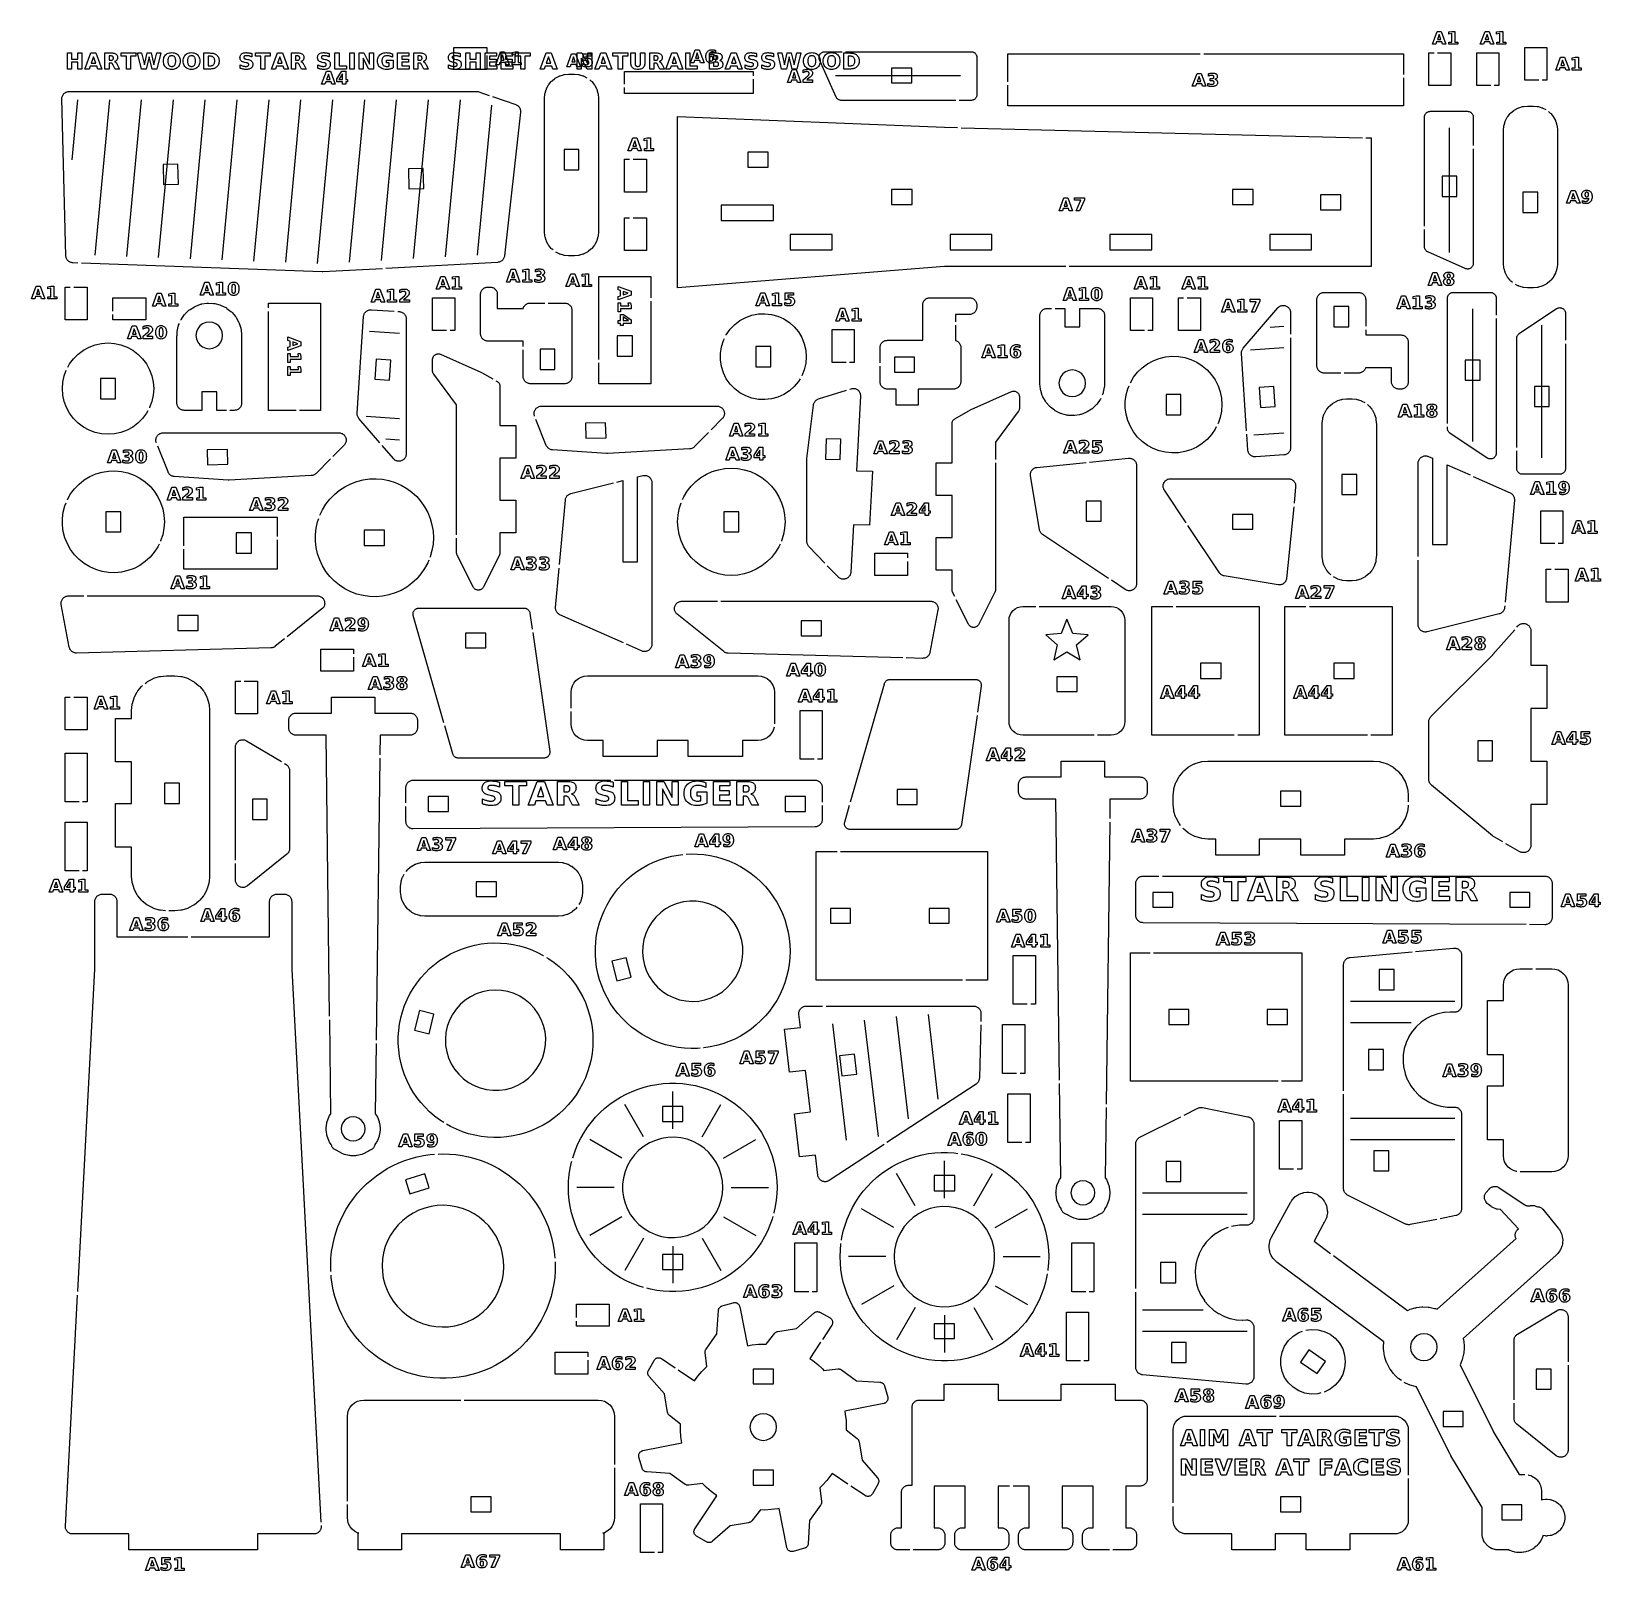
# Model space of a CAD drawing. Header units: millimetres. Extents: x 3 to 297, y 5 to 294.
import ezdxf

# ---------------------------------------------------------------- set-up
doc = ezdxf.new("R2010")
doc.units = ezdxf.units.MM
for name, color, linetype in [('CUT', 1, 'CONTINUOUS'), ('ENGRAVE', 5, 'CONTINUOUS'), ('SCORE', 7, 'CONTINUOUS')]:
    doc.layers.add(name, color=color, linetype=linetype)

msp = doc.modelspace()

# ---------------------------------------------------------------- linework, layer by layer
at = {"layer": 'CUT', "color": 1}
for points in [[(88.075, 289.55), (88.075, 286.925), (81.925, 286.925), (81.925, 291.075), (88.075, 291.075), (88.075, 290.2)], [(176.143, 281.125), (154.6481, 281.125), (154.5468, 281.1299), (154.4446, 281.1447), (154.3444, 281.1692), (154.2469, 281.2033), (154.1532, 281.2465), (154.064, 281.2985), (153.9803, 281.3589), (153.9027, 281.427), (153.832, 281.5022), (153.7689, 281.5838), (153.7138, 281.6712), (153.6683, 281.7618), (150.5557, 288.7651), (150.5178, 288.8631), (150.4894, 288.9661), (150.4714, 289.0714), (150.4639, 289.178), (150.467, 289.2849), (150.4807, 289.3909), (150.5049, 289.495), (150.5393, 289.5962), (150.5836, 289.6934), (150.6373, 289.7858), (150.6999, 289.8724), (150.7708, 289.9524), (150.8493, 290.0249), (150.9346, 290.0893), (151.0259, 290.1449), (151.1223, 290.1911), (151.2227, 290.2276), (151.3263, 290.2539), (151.432, 290.2698), (151.5369, 290.275), (154.7831, 290.275)], [(155.4331, 290.275), (179.0018, 290.275), (179.1054, 290.2699), (179.2097, 290.2544), (179.3121, 290.2288), (179.4114, 290.1933), (179.5068, 290.1481), (179.5973, 290.0939), (179.682, 290.0311), (179.7602, 289.9602), (179.8311, 289.882), (179.8939, 289.7973), (179.9481, 289.7068), (179.9933, 289.6114), (180.0288, 289.5121), (180.0544, 289.4097), (180.0699, 289.3054), (180.075, 289.2018), (180.075, 282.1982), (180.0699, 282.0946), (180.0544, 281.9903), (180.0288, 281.8879), (179.9933, 281.7886), (179.9481, 281.6932), (179.8939, 281.6027), (179.8311, 281.518), (179.7602, 281.4398), (179.682, 281.3689), (179.5973, 281.3061), (179.5068, 281.2519), (179.4114, 281.2067), (179.3121, 281.1712), (179.2097, 281.1456), (179.1054, 281.1301), (179.0018, 281.125), (176.793, 281.125)], [(185.925, 284.6173), (185.925, 289.875), (222.0173, 289.875)], [(222.6673, 289.875), (260.1577, 289.875), (260.1577, 286.0154)], [(266.55, 290.075), (269.075, 290.075), (269.075, 283.925), (264.925, 283.925), (264.925, 290.075), (265.9, 290.075)], [(276.55, 283.925), (273.925, 283.925), (273.925, 290.075), (278.075, 290.075), (278.075, 283.925), (277.2, 283.925)], [(285.55, 284.925), (282.925, 284.925), (282.925, 291.075), (287.075, 291.075), (287.075, 284.925), (286.2, 284.925)], [(100.5318, 253.0455), (100.3452, 253.1987), (100.2683, 253.2683), (100.1987, 253.3452), (99.7617, 253.8776), (99.7, 253.9609), (99.6467, 254.0498), (99.322, 254.6573), (99.2776, 254.751), (99.2427, 254.8486), (99.0428, 255.5078), (99.0176, 255.6084), (99.0024, 255.7109), (98.93, 256.4456), (98.925, 256.5473), (98.925, 281.4527), (98.93, 281.5544), (99.0024, 282.2891), (99.0176, 282.3916), (99.0428, 282.4922), (99.2427, 283.1514), (99.2776, 283.249), (99.322, 283.3427), (99.6467, 283.9502), (99.7, 284.0391), (99.7617, 284.1224), (100.1987, 284.6548), (100.2683, 284.7317), (100.3452, 284.8013), (100.8776, 285.2383), (100.9609, 285.3), (101.0498, 285.3533), (101.6573, 285.678), (101.751, 285.7224), (101.8486, 285.7573), (102.5078, 285.9572), (102.6084, 285.9824), (102.7109, 285.9976), (103.4456, 286.07), (103.5473, 286.075), (104.4527, 286.075), (104.5544, 286.07), (105.2891, 285.9976), (105.3916, 285.9824), (105.4922, 285.9572), (106.1514, 285.7573), (106.249, 285.7224), (106.3427, 285.678), (106.9012, 285.3795)], [(113.925, 284.2), (113.925, 286.575), (138.075, 286.575), (138.075, 285.75)], [(11.3432, 250.592), (10.4114, 250.6263), (10.2756, 250.6381), (10.1398, 250.6639), (10.0073, 250.7032), (9.8794, 250.7556), (9.7574, 250.8206), (9.6425, 250.8974), (9.536, 250.9855), (9.4388, 251.0837), (9.3519, 251.1913), (9.2763, 251.307), (9.2127, 251.4297), (9.1618, 251.5582), (9.124, 251.6911), (9.0997, 251.8272), (9.0894, 251.9632), (8.3344, 281.4022), (8.3377, 281.5374), (8.3547, 281.6735), (8.3851, 281.8072), (8.4287, 281.9373), (8.4851, 282.0623), (8.5536, 282.1811), (8.6336, 282.2925), (8.7243, 282.3954), (8.8248, 282.4887), (8.9341, 282.5715), (9.0511, 282.6431), (9.1747, 282.7026), (9.3035, 282.7495), (9.4364, 282.7834), (9.572, 282.8038), (9.7071, 282.8106), (86.1844, 282.8108), (86.3347, 282.8025), (86.4852, 282.7772), (86.63, 282.7359), (88.5402, 282.0749)], [(107.4216, 284.9927), (107.6548, 284.8013), (107.7317, 284.7317), (107.8013, 284.6548), (108.2383, 284.1224), (108.3, 284.0391), (108.3533, 283.9502), (108.678, 283.3427), (108.7224, 283.249), (108.7573, 283.1514), (108.9572, 282.4922), (108.9824, 282.3916), (108.9976, 282.2891), (109.07, 281.5544), (109.075, 281.4527), (109.075, 256.5473), (109.07, 256.4456), (108.9976, 255.7109), (108.9824, 255.6084), (108.9572, 255.5078), (108.7573, 254.8486), (108.7224, 254.751), (108.678, 254.6573), (108.3533, 254.0498), (108.3, 253.9609), (108.2383, 253.8776), (107.8013, 253.3452), (107.7317, 253.2683), (107.6548, 253.1987), (107.1224, 252.7617), (107.0391, 252.7), (106.9502, 252.6467), (106.3427, 252.322), (106.249, 252.2776), (106.1514, 252.2427), (105.4922, 252.0428), (105.3916, 252.0176), (105.2891, 252.0024), (104.5544, 251.93), (104.4527, 251.925), (103.5473, 251.925), (103.4456, 251.93), (102.7109, 252.0024), (102.6084, 252.0176), (102.5078, 252.0428), (101.8486, 252.2427), (101.751, 252.2776), (101.6573, 252.322), (101.0498, 252.6467), (101.0458, 252.6491)], [(138.075, 285.1), (138.075, 282.425), (113.925, 282.425), (113.925, 283.55)], [(260.1577, 285.3654), (260.1577, 280.125), (185.925, 280.125), (185.925, 283.9673)], [(89.1544, 281.8624), (93.519, 280.3521), (93.6402, 280.3035), (93.7579, 280.2426), (93.8691, 280.1707), (93.9729, 280.0884), (94.0683, 279.9965), (94.1544, 279.8959), (94.2304, 279.7874), (94.2956, 279.6721), (94.3495, 279.5511), (94.3914, 279.4254), (94.4211, 279.2963), (94.4382, 279.165), (94.4426, 279.0326), (94.4343, 278.9022), (91.4166, 251.9317), (91.3947, 251.7974), (91.359, 251.6643), (91.3101, 251.5353), (91.2486, 251.4119), (91.175, 251.2953), (91.0902, 251.1867), (90.9948, 251.0871), (90.89, 250.9975), (90.7767, 250.9189), (90.6562, 250.852), (90.5295, 250.7975), (90.398, 250.756), (90.2631, 250.7279), (90.1278, 250.7136), (69.1442, 249.5575)], [(280.6571, 246.9427), (280.3452, 247.1987), (280.2683, 247.2683), (280.1987, 247.3452), (279.7617, 247.8776), (279.7, 247.9609), (279.6467, 248.0498), (279.322, 248.6573), (279.2776, 248.751), (279.2427, 248.8486), (279.0428, 249.5078), (279.0176, 249.6084), (279.0024, 249.7109), (278.93, 250.4456), (278.925, 250.5473), (278.925, 275.4527), (278.93, 275.5544), (279.0024, 276.2891), (279.0176, 276.3916), (279.0428, 276.4922), (279.2427, 277.1514), (279.2776, 277.249), (279.322, 277.3427), (279.6467, 277.9502), (279.7, 278.0391), (279.7617, 278.1224), (280.1987, 278.6548), (280.2683, 278.7317), (280.3452, 278.8013), (280.8776, 279.2383), (280.9609, 279.3), (281.0498, 279.3533), (281.6573, 279.678), (281.751, 279.7224), (281.8486, 279.7573), (282.5078, 279.9572), (282.6084, 279.9824), (282.7109, 279.9976), (283.4456, 280.07), (283.5473, 280.075), (284.4527, 280.075), (284.5544, 280.07), (285.2891, 279.9976), (285.3916, 279.9824), (285.4922, 279.9572), (286.1514, 279.7573), (286.249, 279.7224), (286.3427, 279.678), (286.8645, 279.3991)], [(196.7957, 249.925), (174.003, 249.925), (123.925, 245.9188), (123.925, 278.0781), (174.0024, 276.075), (176.4767, 276.0131)], [(264.125, 257.538), (264.125, 278.0018), (264.1301, 278.1054), (264.1456, 278.2097), (264.1712, 278.3121), (264.2067, 278.4114), (264.2519, 278.5068), (264.3061, 278.5973), (264.3689, 278.682), (264.4398, 278.7602), (264.518, 278.8311), (264.6027, 278.8939), (264.6932, 278.9481), (264.7886, 278.9933), (264.8879, 279.0288), (264.9903, 279.0544), (265.0946, 279.0699), (265.1982, 279.075), (272.2018, 279.075), (272.3054, 279.0699), (272.4097, 279.0544), (272.5121, 279.0288), (272.6114, 278.9933), (272.7068, 278.9481), (272.7973, 278.8939), (272.882, 278.8311), (272.9602, 278.7602), (273.0311, 278.682), (273.0939, 278.5973), (273.1481, 278.5068), (273.1933, 278.4114), (273.2288, 278.3121), (273.2544, 278.2097), (273.2699, 278.1054), (273.275, 278.0018), (273.275, 272.6881)], [(287.3895, 279.0191), (287.6548, 278.8013), (287.7317, 278.7317), (287.8013, 278.6548), (288.2383, 278.1224), (288.3, 278.0391), (288.3533, 277.9502), (288.678, 277.3427), (288.7224, 277.249), (288.7573, 277.1514), (288.9572, 276.4922), (288.9824, 276.3916), (288.9976, 276.2891), (289.07, 275.5544), (289.075, 275.4527), (289.075, 250.5473), (289.07, 250.4456), (288.9976, 249.7109), (288.9824, 249.6084), (288.9572, 249.5078), (288.7573, 248.8486), (288.7224, 248.751), (288.678, 248.6573), (288.3533, 248.0498), (288.3, 247.9609), (288.2383, 247.8776), (287.8013, 247.3452), (287.7317, 247.2683), (287.6548, 247.1987), (287.1224, 246.7617), (287.0391, 246.7), (286.9502, 246.6467), (286.3427, 246.322), (286.249, 246.2776), (286.1514, 246.2427), (285.4922, 246.0428), (285.3916, 246.0176), (285.2891, 246.0024), (284.5544, 245.93), (284.4527, 245.925), (283.5473, 245.925), (283.4456, 245.93), (282.7109, 246.0024), (282.6084, 246.0176), (282.5078, 246.0428), (281.8486, 246.2427), (281.751, 246.2776), (281.6573, 246.322), (281.1886, 246.5725)], [(177.1265, 275.9969), (252.4529, 274.1137)], [(253.1027, 274.0975), (254.075, 274.0731), (254.075, 249.925), (197.4457, 249.925)], [(273.275, 272.0381), (273.275, 250.5369), (273.2698, 250.432), (273.2539, 250.3263), (273.2276, 250.2227), (273.1911, 250.1223), (273.1449, 250.0259), (273.0893, 249.9346), (273.0249, 249.8493), (272.9524, 249.7708), (272.8724, 249.6999), (272.7858, 249.6373), (272.6934, 249.5836), (272.5962, 249.5393), (272.495, 249.5049), (272.3909, 249.4807), (272.2849, 249.467), (272.178, 249.4639), (272.0714, 249.4714), (271.9661, 249.4894), (271.8631, 249.5178), (271.7651, 249.5557), (264.7618, 252.6683), (264.6712, 252.7138), (264.5838, 252.7689), (264.5022, 252.832), (264.427, 252.9027), (264.3589, 252.9803), (264.2985, 253.064), (264.2465, 253.1532), (264.2033, 253.2469), (264.1692, 253.3444), (264.1447, 253.4446), (264.1299, 253.5468), (264.125, 253.6481), (264.125, 256.888)], [(115.55, 270.075), (118.075, 270.075), (118.075, 263.925), (113.925, 263.925), (113.925, 270.075), (114.9, 270.075)], [(115.55, 259.075), (118.075, 259.075), (118.075, 252.925), (113.925, 252.925), (113.925, 259.075), (114.9, 259.075)], [(68.4952, 249.5217), (57.3188, 248.9059), (57.196, 248.9048), (11.9928, 250.5681)], [(109.125, 232.5), (109.125, 248.075), (118.875, 248.075), (118.875, 244.05)], [(10.55, 246.075), (13.075, 246.075), (13.075, 239.925), (8.925, 239.925), (8.925, 246.075), (9.9, 246.075)], [(94.925, 234.9378), (94.925, 235.925), (88.2982, 235.925), (88.1652, 235.9315), (88.0317, 235.9513), (87.9008, 235.9841), (87.7738, 236.0296), (87.6518, 236.0873), (87.536, 236.1567), (87.4277, 236.237), (87.3277, 236.3277), (87.237, 236.4277), (87.1567, 236.536), (87.0873, 236.6518), (87.0296, 236.7738), (86.9841, 236.9008), (86.9513, 237.0317), (86.9315, 237.1652), (86.925, 237.2982), (86.925, 244.7018), (86.9315, 244.8348), (86.9513, 244.9683), (86.9841, 245.0992), (87.0296, 245.2262), (87.0873, 245.3482), (87.1567, 245.464), (87.237, 245.5723), (87.3277, 245.6723), (87.4277, 245.763), (87.536, 245.8433), (87.6518, 245.9127), (87.7738, 245.9704), (87.9008, 246.0159), (88.0317, 246.0487), (88.1652, 246.0685), (88.2982, 246.075), (88.7018, 246.075), (88.8348, 246.0685), (88.9683, 246.0487), (89.0992, 246.0159), (89.2262, 245.9704), (89.3482, 245.9127), (89.464, 245.8433), (89.5723, 245.763), (89.6723, 245.6723), (89.763, 245.5723), (89.8433, 245.464), (89.9127, 245.3482), (89.9704, 245.2262), (90.0159, 245.0992), (90.0487, 244.9683), (90.0685, 244.8348), (90.075, 244.7018), (90.075, 242.075), (94.9419, 242.075), (94.9671, 242.1587), (95.0162, 242.2792), (95.0766, 242.3945), (95.1475, 242.5036), (95.2285, 242.6054), (95.3187, 242.6992), (95.4174, 242.784), (95.5237, 242.8592), (95.6366, 242.9239), (95.755, 242.9777), (95.8781, 243.02), (96.0046, 243.0505), (96.1334, 243.0689), (96.2616, 243.075), (98.9651, 243.075)], [(248.3849, 229.925), (245.2982, 229.925), (245.1652, 229.9315), (245.0317, 229.9513), (244.9008, 229.9841), (244.7738, 230.0296), (244.6518, 230.0873), (244.536, 230.1567), (244.4277, 230.237), (244.3277, 230.3277), (244.237, 230.4277), (244.1567, 230.536), (244.0873, 230.6518), (244.0296, 230.7738), (243.9841, 230.9008), (243.9513, 231.0317), (243.9315, 231.1652), (243.925, 231.2982), (243.925, 243.7018), (243.9315, 243.8348), (243.9513, 243.9683), (243.9841, 244.0992), (244.0296, 244.2262), (244.0873, 244.3482), (244.1567, 244.464), (244.237, 244.5723), (244.3277, 244.6723), (244.4277, 244.763), (244.536, 244.8433), (244.6518, 244.9127), (244.7738, 244.9704), (244.9008, 245.0159), (245.0317, 245.0487), (245.1652, 245.0685), (245.2982, 245.075), (251.7018, 245.075), (251.8348, 245.0685), (251.9683, 245.0487), (252.0992, 245.0159), (252.2262, 244.9704), (252.3482, 244.9127), (252.464, 244.8433), (252.5723, 244.763), (252.6723, 244.6723), (252.763, 244.5723), (252.8433, 244.464), (252.9127, 244.3482), (252.9704, 244.2262), (253.0159, 244.0992), (253.0487, 243.9683), (253.0685, 243.8348), (253.075, 243.7018), (253.075, 238.7122)], [(268.425, 220.4534), (268.425, 244.0018), (268.4301, 244.1054), (268.4456, 244.2097), (268.4712, 244.3121), (268.5067, 244.4114), (268.5519, 244.5068), (268.6061, 244.5973), (268.6689, 244.682), (268.7398, 244.7602), (268.818, 244.8311), (268.9027, 244.8939), (268.9932, 244.9481), (269.0886, 244.9933), (269.1879, 245.0288), (269.2903, 245.0544), (269.3946, 245.0699), (269.4982, 245.075), (276.5018, 245.075), (276.6054, 245.0699), (276.7097, 245.0544), (276.8121, 245.0288), (276.9114, 244.9933), (277.0068, 244.9481), (277.0973, 244.8939), (277.182, 244.8311), (277.2602, 244.7602), (277.3311, 244.682), (277.3939, 244.5973), (277.4481, 244.5068), (277.4933, 244.4114), (277.5288, 244.3121), (277.5544, 244.2097), (277.5699, 244.1054), (277.575, 244.0018), (277.575, 240.8112)], [(17.925, 241.55), (17.925, 244.075), (24.075, 244.075), (24.075, 239.925), (17.925, 239.925), (17.925, 240.9)], [(30.6449, 239.8446), (30.6941, 239.945), (30.7668, 240.0616), (31.3115, 240.8441), (31.3956, 240.9528), (31.4902, 241.0524), (32.1813, 241.7092), (32.2855, 241.7987), (32.3983, 241.8772), (33.2074, 242.3816), (33.3275, 242.4482), (33.4538, 242.5024), (34.3479, 242.8335), (34.4789, 242.8747), (34.6135, 242.9023), (35.556, 243.0467), (35.6926, 243.0606), (35.83, 243.0606), (36.7822, 243.0123), (36.9189, 242.9984), (37.0535, 242.9708), (37.9765, 242.7318), (38.1076, 242.6906), (38.2338, 242.6365), (39.0898, 242.2166), (39.21, 242.1499), (39.3227, 242.0714), (40.0767, 241.4878), (40.1809, 241.3983), (40.2756, 241.2987), (40.8966, 240.5753), (40.9807, 240.4667), (41.0534, 240.3501), (41.5161, 239.5165), (41.5766, 239.3931), (41.6243, 239.2643), (41.9097, 238.3546), (41.9442, 238.2216), (41.965, 238.0858), (42.0681, 237.0713), (42.075, 236.936), (42.075, 224.2982), (42.0685, 224.1652), (42.0487, 224.0317), (42.0159, 223.9008), (41.9704, 223.7738), (41.9127, 223.6518), (41.8433, 223.536), (41.763, 223.4277), (41.6723, 223.3277), (41.5723, 223.237), (41.464, 223.1567), (41.3482, 223.0873), (41.2262, 223.0296), (41.0992, 222.9841), (40.9683, 222.9513), (40.8348, 222.9315), (40.7018, 222.925), (39.8881, 222.925)], [(47.125, 242.15), (47.125, 243.075), (56.875, 243.075), (56.875, 222.925), (52.95, 222.925)], [(68.015, 216.828), (64.0811, 221.4166), (64.0005, 221.5204), (63.9294, 221.633), (63.8695, 221.752), (63.8214, 221.8762), (63.7855, 222.0045), (63.7622, 222.1357), (63.7517, 222.2685), (63.7541, 222.3998), (64.9629, 240.5324), (64.9783, 240.6646), (65.0069, 240.7965), (65.0484, 240.9249), (65.1022, 241.0487), (65.1679, 241.1666), (65.2448, 241.2775), (65.3322, 241.3803), (65.4293, 241.474), (65.5351, 241.5578), (65.6486, 241.6308), (65.7687, 241.6923), (65.8942, 241.7417), (66.024, 241.7787), (66.1568, 241.8027), (66.2913, 241.8135), (66.4244, 241.8112), (70.7304, 241.5242)], [(80.55, 237.925), (77.925, 237.925), (77.925, 244.075), (82.075, 244.075), (82.075, 237.925), (81.2, 237.925)], [(99.6151, 243.075), (102.7018, 243.075), (102.8348, 243.0685), (102.9683, 243.0487), (103.0992, 243.0159), (103.2262, 242.9704), (103.3482, 242.9127), (103.464, 242.8433), (103.5723, 242.763), (103.6723, 242.6723), (103.763, 242.5723), (103.8433, 242.464), (103.9127, 242.3482), (103.9704, 242.2262), (104.0159, 242.0992), (104.0487, 241.9683), (104.0685, 241.8348), (104.075, 241.7018), (104.075, 229.2982), (104.0685, 229.1652), (104.0487, 229.0317), (104.0159, 228.9008), (103.9704, 228.7738), (103.9127, 228.6518), (103.8433, 228.536), (103.763, 228.4277), (103.6723, 228.3277), (103.5723, 228.237), (103.464, 228.1567), (103.3482, 228.0873), (103.2262, 228.0296), (103.0992, 227.9841), (102.9683, 227.9513), (102.8348, 227.9315), (102.7018, 227.925), (96.2982, 227.925), (96.1652, 227.9315), (96.0317, 227.9513), (95.9008, 227.9841), (95.7738, 228.0296), (95.6518, 228.0873), (95.536, 228.1567), (95.4277, 228.237), (95.3277, 228.3277), (95.237, 228.4277), (95.1567, 228.536), (95.0873, 228.6518), (95.0296, 228.7738), (94.9841, 228.9008), (94.9513, 229.0317), (94.9315, 229.1652), (94.925, 229.2982), (94.925, 234.2878)], [(118.875, 243.4), (118.875, 227.925), (109.125, 227.925), (109.125, 231.85)], [(161.925, 231.8409), (161.925, 234.7018), (161.9315, 234.8348), (161.9513, 234.9683), (161.9841, 235.0992), (162.0296, 235.2262), (162.0873, 235.3482), (162.1567, 235.464), (162.237, 235.5723), (162.3277, 235.6723), (162.4277, 235.763), (162.536, 235.8433), (162.6518, 235.9127), (162.7738, 235.9704), (162.9008, 236.0159), (163.0317, 236.0487), (163.1652, 236.0685), (163.2982, 236.075), (169.925, 236.075), (169.925, 242.7018), (169.9315, 242.8348), (169.9513, 242.9683), (169.9841, 243.0992), (170.0296, 243.2262), (170.0873, 243.3482), (170.1567, 243.464), (170.237, 243.5723), (170.3277, 243.6723), (170.4277, 243.763), (170.536, 243.8433), (170.6518, 243.9127), (170.7738, 243.9704), (170.9008, 244.0159), (171.0317, 244.0487), (171.1652, 244.0685), (171.2982, 244.075), (178.7018, 244.075), (178.8348, 244.0685), (178.9683, 244.0487), (179.0992, 244.0159), (179.2262, 243.9704), (179.3482, 243.9127), (179.464, 243.8433), (179.5723, 243.763), (179.6723, 243.6723), (179.763, 243.5723), (179.8433, 243.464), (179.9127, 243.3482), (179.9704, 243.2262), (180.0159, 243.0992), (180.0487, 242.9683), (180.0685, 242.8348), (180.075, 242.7018), (180.075, 242.2982), (180.0685, 242.1652), (180.0487, 242.0317), (180.0159, 241.9008), (179.9704, 241.7738), (179.9127, 241.6518), (179.8433, 241.536), (179.763, 241.4277), (179.6723, 241.3277), (179.5723, 241.237), (179.464, 241.1567), (179.3482, 241.0873), (179.2262, 241.0296), (179.0992, 240.9841), (178.9683, 240.9513), (178.8348, 240.9315), (178.7018, 240.925), (176.075, 240.925), (176.075, 239.5456)], [(203.3551, 225.1554), (203.3059, 225.055), (203.2332, 224.9384), (202.6885, 224.1559), (202.6044, 224.0472), (202.5098, 223.9476), (201.8187, 223.2908), (201.7145, 223.2013), (201.6017, 223.1228), (200.7926, 222.6184), (200.6725, 222.5518), (200.5462, 222.4976), (199.6521, 222.1665), (199.5211, 222.1253), (199.3865, 222.0977), (198.444, 221.9533), (198.3074, 221.9394), (198.17, 221.9394), (197.2178, 221.9877), (197.0811, 222.0016), (196.9465, 222.0292), (196.0235, 222.2682), (195.8924, 222.3094), (195.7662, 222.3635), (194.9102, 222.7834), (194.79, 222.8501), (194.6773, 222.9286), (193.9233, 223.5122), (193.8191, 223.6017), (193.7244, 223.7013), (193.1034, 224.4247), (193.0193, 224.5333), (192.9466, 224.6499), (192.4839, 225.4835), (192.4234, 225.6069), (192.3757, 225.7357), (192.0903, 226.6454), (192.0558, 226.7784), (192.035, 226.9142), (191.9319, 227.9287), (191.925, 228.064), (191.925, 240.7018), (191.9315, 240.8348), (191.9513, 240.9683), (191.9841, 241.0992), (192.0296, 241.2262), (192.0873, 241.3482), (192.1567, 241.464), (192.237, 241.5723), (192.3277, 241.6723), (192.4277, 241.763), (192.536, 241.8433), (192.6518, 241.9127), (192.7738, 241.9704), (192.9008, 242.0159), (193.0317, 242.0487), (193.1652, 242.0685), (193.2982, 242.075), (194.1119, 242.075)], [(194.7619, 242.075), (196.605, 242.075), (196.605, 238.605), (199.395, 238.605), (199.395, 242.075), (202.7018, 242.075), (202.8348, 242.0685), (202.9683, 242.0487), (203.0992, 242.0159), (203.2262, 241.9704), (203.3482, 241.9127), (203.464, 241.8433), (203.5723, 241.763), (203.6723, 241.6723), (203.763, 241.5723), (203.8433, 241.464), (203.9127, 241.3482), (203.9704, 241.2262), (204.0159, 241.0992), (204.0487, 240.9683), (204.0685, 240.8348), (204.075, 240.7018), (204.075, 228.2753), (204.0705, 228.1644), (204.0567, 228.0528), (204.0488, 228.0148), (204.0455, 227.9925), (204.0442, 227.9662), (204.0442, 227.5233), (204.0373, 227.3861), (204.0165, 227.2503), (203.8245, 226.3164), (203.7901, 226.1833), (203.7424, 226.0545), (203.6127, 225.7522)], [(211.55, 237.925), (208.925, 237.925), (208.925, 244.075), (213.075, 244.075), (213.075, 237.925), (212.2, 237.925)], [(219.55, 244.075), (222.075, 244.075), (222.075, 237.925), (217.925, 237.925), (217.925, 244.075), (218.9, 244.075)], [(230.7223, 219.0778), (229.7541, 233.6002), (229.7517, 233.7315), (229.7622, 233.8643), (229.7855, 233.9955), (229.8214, 234.1238), (229.8695, 234.248), (229.9294, 234.367), (230.0005, 234.4796), (230.0811, 234.5834), (236.5642, 242.1454), (236.6548, 242.2412), (236.7557, 242.329), (236.8647, 242.4066), (236.9807, 242.4733), (237.1026, 242.5283), (237.2293, 242.5713), (237.3595, 242.6017), (237.4921, 242.6193), (237.6258, 242.624), (237.7593, 242.6156), (237.8914, 242.5944), (238.0207, 242.5604), (238.1462, 242.5139), (238.2665, 242.4556), (238.3806, 242.3858), (238.4874, 242.3052), (238.5859, 242.2146), (238.6751, 242.115), (238.7542, 242.0071), (238.8224, 241.892), (238.8791, 241.7709), (238.9238, 241.6448), (238.956, 241.515), (238.9755, 241.3826), (238.9819, 241.2508), (238.9819, 237.2185)], [(281.425, 215.9424), (281.425, 236.4667), (281.4301, 236.5703), (281.4456, 236.6748), (281.4713, 236.7772), (281.5069, 236.8767), (281.5521, 236.9721), (281.6065, 237.0627), (281.6694, 237.1475), (281.7404, 237.2257), (281.8188, 237.2965), (281.9022, 237.3582), (288.9052, 242.027), (288.9942, 242.0801), (289.0895, 242.1251), (289.1888, 242.1606), (289.2912, 242.1861), (289.3955, 242.2015), (289.5008, 242.2066), (289.6061, 242.2013), (289.7104, 242.1858), (289.8127, 242.1601), (289.912, 242.1245), (290.0073, 242.0794), (290.0977, 242.0251), (290.1824, 241.9622), (290.2605, 241.8914), (290.3313, 241.8132), (290.3941, 241.7285), (290.4483, 241.6381), (290.4933, 241.5427), (290.5288, 241.4434), (290.5545, 241.3411), (290.5699, 241.2368), (290.575, 241.1333), (290.575, 236.0929)], [(39.2381, 222.925), (37.395, 222.925), (37.395, 226.395), (34.605, 226.395), (34.605, 222.925), (31.2982, 222.925), (31.1652, 222.9315), (31.0317, 222.9513), (30.9008, 222.9841), (30.7738, 223.0296), (30.6518, 223.0873), (30.536, 223.1567), (30.4277, 223.237), (30.3277, 223.3277), (30.237, 223.4277), (30.1567, 223.536), (30.0873, 223.6518), (30.0296, 223.7738), (29.9841, 223.9008), (29.9513, 224.0317), (29.9315, 224.1652), (29.925, 224.2982), (29.925, 236.7247), (29.9295, 236.8356), (29.9433, 236.9472), (29.9512, 236.9852), (29.9545, 237.0075), (29.9558, 237.0338), (29.9558, 237.4767), (29.9627, 237.6139), (29.9835, 237.7497), (30.1755, 238.6836), (30.2099, 238.8167), (30.2576, 238.9455), (30.3873, 239.2478)], [(52.3, 222.925), (47.125, 222.925), (47.125, 241.5)], [(71.379, 241.4809), (71.7002, 241.4595), (71.8352, 241.4437), (71.9698, 241.414), (72.1008, 241.371), (72.2268, 241.3151), (72.3465, 241.2469), (72.4589, 241.167), (72.5627, 241.0763), (72.6568, 240.9756), (72.7404, 240.866), (72.8127, 240.7486), (72.8728, 240.6246), (72.9202, 240.4952), (72.9544, 240.3616), (72.975, 240.2253), (72.9818, 240.0896), (72.9819, 214.7492), (72.9755, 214.6174), (72.956, 214.485), (72.9238, 214.3552), (72.8791, 214.2291), (72.8224, 214.108), (72.7542, 213.9929), (72.6751, 213.885), (72.5859, 213.7854), (72.4874, 213.6948), (72.3806, 213.6142), (72.2665, 213.5444), (72.1462, 213.4861), (72.0207, 213.4396), (71.8914, 213.4056), (71.7593, 213.3844), (71.6258, 213.376), (71.4921, 213.3807), (71.3595, 213.3983), (71.2293, 213.4287), (71.1026, 213.4717), (70.9807, 213.5267), (70.8647, 213.5934), (70.7557, 213.671), (70.6548, 213.7588), (70.5642, 213.8546), (68.4381, 216.3345)], [(133.01, 237.028), (133.0588, 237.1266), (133.7701, 238.1378), (134.6273, 239.0286), (135.6106, 239.7781), (136.6967, 240.3687), (137.8602, 240.7866), (139.0739, 241.0219), (140.3093, 241.0693), (141.5375, 240.9275), (142.7296, 240.5999), (143.8577, 240.0942), (144.8954, 239.4222), (145.8184, 238.5996), (146.605, 237.6458), (147.2367, 236.5831), (147.6989, 235.4365), (147.9806, 234.2327), (148.0752, 233), (147.9806, 231.7673), (147.6989, 230.5635), (147.2367, 229.4169), (147.2355, 229.4148)], [(176.075, 238.8956), (176.075, 236.0581), (176.1587, 236.0329), (176.2792, 235.9838), (176.3945, 235.9234), (176.5036, 235.8525), (176.6054, 235.7715), (176.6992, 235.6813), (176.784, 235.5826), (176.8592, 235.4763), (176.9239, 235.3634), (176.9777, 235.245), (177.02, 235.1219), (177.0505, 234.9954), (177.0689, 234.8666), (177.075, 234.7384), (177.075, 228.2982), (177.0685, 228.1652), (177.0487, 228.0317), (177.0159, 227.9008), (176.9704, 227.7738), (176.9127, 227.6518), (176.8433, 227.536), (176.763, 227.4277), (176.6723, 227.3277), (176.5723, 227.237), (176.464, 227.1567), (176.3482, 227.0873), (176.2262, 227.0296), (176.0992, 226.9841), (175.9683, 226.9513), (175.8348, 226.9315), (175.7018, 226.925), (169.075, 226.925), (169.075, 223.925), (164.925, 223.925), (164.925, 226.925), (163.2982, 226.925), (163.1652, 226.9315), (163.0317, 226.9513), (162.9008, 226.9841), (162.7738, 227.0296), (162.6518, 227.0873), (162.536, 227.1567), (162.4277, 227.237), (162.3277, 227.3277), (162.237, 227.4277), (162.1567, 227.536), (162.0873, 227.6518), (162.0296, 227.7738), (161.9841, 227.9008), (161.9513, 228.0317), (161.9315, 228.1652), (161.925, 228.2982), (161.925, 231.1909)], [(277.575, 240.1612), (277.575, 214.8667), (277.5699, 214.7632), (277.5545, 214.6589), (277.5288, 214.5566), (277.4933, 214.4573), (277.4483, 214.3619), (277.3941, 214.2715), (277.3313, 214.1868), (277.2605, 214.1086), (277.1824, 214.0378), (277.0977, 213.9749), (277.0073, 213.9206), (276.912, 213.8755), (276.8127, 213.8399), (276.7104, 213.8142), (276.6061, 213.7987), (276.5008, 213.7934), (276.3955, 213.7985), (276.2912, 213.8139), (276.1888, 213.8394), (276.0895, 213.8749), (275.9942, 213.9199), (275.9052, 213.973), (268.9022, 218.6418), (268.8188, 218.7035), (268.7404, 218.7743), (268.6694, 218.8525), (268.6065, 218.9373), (268.5521, 219.0279), (268.5069, 219.1233), (268.4713, 219.2228), (268.4456, 219.3252), (268.4301, 219.4297), (268.425, 219.5333), (268.425, 219.8034)], [(146.9034, 228.8561), (146.605, 228.3542), (145.8184, 227.4004), (144.8954, 226.5778), (143.8577, 225.9058), (142.7296, 225.4001), (141.5375, 225.0725), (140.3093, 224.9307), (139.0739, 224.9781), (137.8602, 225.2134), (136.6967, 225.6313), (135.6106, 226.2219), (134.6273, 226.9714), (133.7701, 227.8622), (133.0588, 228.8734), (132.5102, 229.9813), (132.1372, 231.16), (131.9485, 232.3818), (131.9485, 233.6182), (132.1372, 234.84), (132.5102, 236.0187), (132.7216, 236.4455)], [(155.55, 231.925), (152.925, 231.925), (152.925, 238.075), (157.075, 238.075), (157.075, 231.925), (156.2, 231.925)], [(238.9819, 236.5685), (238.9818, 215.9104), (238.975, 215.7747), (238.9544, 215.6384), (238.9202, 215.5048), (238.8728, 215.3754), (238.8127, 215.2514), (238.7404, 215.134), (238.6568, 215.0244), (238.5627, 214.9237), (238.4589, 214.833), (238.3465, 214.7531), (238.2268, 214.6849), (238.1008, 214.629), (237.9698, 214.586), (237.8352, 214.5563), (237.7002, 214.5405), (232.4244, 214.1888), (232.2913, 214.1865), (232.1568, 214.1973), (232.024, 214.2213), (231.8942, 214.2583), (231.7687, 214.3077), (231.6486, 214.3692), (231.5351, 214.4422), (231.4293, 214.526), (231.3322, 214.6197), (231.2448, 214.7225), (231.1679, 214.8334), (231.1022, 214.9513), (231.0484, 215.0751), (231.0069, 215.2035), (230.9783, 215.3354), (230.9629, 215.4676), (230.7655, 218.4292)], [(253.075, 238.0622), (253.075, 237.075), (259.7018, 237.075), (259.8348, 237.0685), (259.9683, 237.0487), (260.0992, 237.0159), (260.2262, 236.9704), (260.3482, 236.9127), (260.464, 236.8433), (260.5723, 236.763), (260.6723, 236.6723), (260.763, 236.5723), (260.8433, 236.464), (260.9127, 236.3482), (260.9704, 236.2262), (261.0159, 236.0992), (261.0487, 235.9683), (261.0685, 235.8348), (261.075, 235.7018), (261.075, 228.2982), (261.0685, 228.1652), (261.0487, 228.0317), (261.0159, 227.9008), (260.9704, 227.7738), (260.9127, 227.6518), (260.8433, 227.536), (260.763, 227.4277), (260.6723, 227.3277), (260.5723, 227.237), (260.464, 227.1567), (260.3482, 227.0873), (260.2262, 227.0296), (260.0992, 226.9841), (259.9683, 226.9513), (259.8348, 226.9315), (259.7018, 226.925), (259.2982, 226.925), (259.1652, 226.9315), (259.0317, 226.9513), (258.9008, 226.9841), (258.7738, 227.0296), (258.6518, 227.0873), (258.536, 227.1567), (258.4277, 227.237), (258.3277, 227.3277), (258.237, 227.4277), (258.1567, 227.536), (258.0873, 227.6518), (258.0296, 227.7738), (257.9841, 227.9008), (257.9513, 228.0317), (257.9315, 228.1652), (257.925, 228.2982), (257.925, 230.925), (253.0581, 230.925), (253.0329, 230.8413), (252.9838, 230.7208), (252.9234, 230.6055), (252.8525, 230.4964), (252.7715, 230.3946), (252.6813, 230.3008), (252.5826, 230.216), (252.4763, 230.1408), (252.3634, 230.0761), (252.245, 230.0223), (252.1219, 229.98), (251.9954, 229.9495), (251.8666, 229.9311), (251.7384, 229.925), (249.0349, 229.925)], [(9.4687, 231.0548), (9.7861, 231.6361), (10.5193, 232.6156), (11.3844, 233.4807), (12.3639, 234.2139), (13.4377, 234.8003), (14.5841, 235.2278), (15.7796, 235.4879), (17, 235.5752), (18.2204, 235.4879), (19.4159, 235.2278), (20.5623, 234.8003), (21.6361, 234.2139), (22.6156, 233.4807), (23.4807, 232.6156), (24.2139, 231.6361), (24.8003, 230.5623), (25.2278, 229.4159), (25.4879, 228.2204), (25.5752, 227), (25.4879, 225.7796), (25.2278, 224.5841), (24.8003, 223.4377), (24.7868, 223.4132)], [(82.425, 199.5574), (82.425, 223.975), (78.139, 229.6897), (78.0844, 229.77), (78.0365, 229.8564), (77.9968, 229.9469), (77.9655, 230.0406), (77.943, 230.1368), (77.9295, 230.2346), (77.925, 230.3316), (77.925, 232.4631), (77.9302, 232.568), (77.9461, 232.6737), (77.9724, 232.7773), (78.0089, 232.8777), (78.0551, 232.9741), (78.1107, 233.0654), (78.1751, 233.1507), (78.2476, 233.2292), (78.3276, 233.3001), (78.4142, 233.3627), (78.5066, 233.4164), (78.6038, 233.4607), (78.705, 233.4951), (78.8091, 233.5193), (78.9151, 233.533), (79.022, 233.5361), (79.1286, 233.5286), (79.2339, 233.5106), (79.3369, 233.4822), (79.4349, 233.4443), (86.986, 230.0883), (87.0794, 230.041), (89.2219, 228.8167)], [(208.9028, 228.0973), (209.5181, 229.1361), (210.2694, 230.0875), (211.1408, 230.9303), (212.1168, 231.6494), (213.1799, 232.232), (214.3112, 232.6677), (215.4905, 232.9488), (216.6968, 233.0701), (217.9084, 233.0296), (219.1038, 232.8279), (220.2617, 232.4688), (221.3614, 231.9585), (222.3832, 231.3061), (223.309, 230.5234), (224.1222, 229.6243), (224.8083, 228.6249), (225.3551, 227.5428), (225.7527, 226.3976), (225.9942, 225.2096), (226.0752, 224), (225.9942, 222.7904), (225.7527, 221.6024), (225.3551, 220.4572), (225.3323, 220.4122)], [(290.575, 235.4429), (290.575, 211.9982), (290.5699, 211.8946), (290.5544, 211.7903), (290.5288, 211.6879), (290.4933, 211.5886), (290.4481, 211.4932), (290.3939, 211.4027), (290.3311, 211.318), (290.2602, 211.2398), (290.182, 211.1689), (290.0973, 211.1061), (290.0068, 211.0519), (289.9114, 211.0067), (289.8121, 210.9712), (289.7097, 210.9456), (289.6054, 210.9301), (289.5018, 210.925), (282.4982, 210.925), (282.3946, 210.9301), (282.2903, 210.9456), (282.1879, 210.9712), (282.0886, 211.0067), (281.9932, 211.0519), (281.9027, 211.1061), (281.818, 211.1689), (281.7398, 211.2398), (281.6689, 211.318), (281.6061, 211.4027), (281.5519, 211.4932), (281.5067, 211.5886), (281.4712, 211.6879), (281.4456, 211.7903), (281.4301, 211.8946), (281.425, 211.9982), (281.425, 215.2924)], [(24.4753, 222.8427), (24.2139, 222.3639), (23.4807, 221.3844), (22.6156, 220.5193), (21.6361, 219.7861), (20.5623, 219.1997), (19.4159, 218.7722), (18.2204, 218.5121), (17, 218.4248), (15.7796, 218.5121), (14.5841, 218.7722), (13.4377, 219.1997), (12.3639, 219.7861), (11.3844, 220.5193), (10.5193, 221.3844), (9.7861, 222.3639), (9.1997, 223.4377), (8.7722, 224.5841), (8.5121, 225.7796), (8.4248, 227), (8.5121, 228.2204), (8.7722, 229.4159), (9.1687, 230.479)], [(89.7863, 228.4942), (90.0349, 228.3521), (90.1201, 228.2979), (90.2011, 228.2347), (90.2757, 228.1641), (90.3432, 228.0866), (90.403, 228.0031), (90.4546, 227.9142), (90.4974, 227.8209), (90.5312, 227.7238), (90.5555, 227.624), (90.5702, 227.5223), (90.575, 227.4215), (90.575, 220.075), (93.575, 220.075), (93.575, 213.925), (90.575, 213.925), (90.575, 206.075), (93.575, 206.075), (93.575, 199.925), (90.575, 199.925), (90.575, 196.2343), (90.5705, 196.1365), (90.5566, 196.0378), (90.5337, 195.9408), (90.502, 195.8464), (90.4623, 195.7569), (87.4607, 189.7537), (87.4109, 189.6651), (87.3518, 189.5802), (87.2848, 189.5013), (87.2106, 189.4293), (87.1297, 189.3647), (87.043, 189.3082), (86.9513, 189.2603), (86.8554, 189.2214), (86.7563, 189.192), (86.6547, 189.1722), (86.5517, 189.1622), (86.4483, 189.1622), (86.3453, 189.1722), (86.2437, 189.192), (86.1446, 189.2214), (86.0487, 189.2603), (85.957, 189.3082), (85.8703, 189.3647), (85.7894, 189.4293), (85.7152, 189.5013), (85.6482, 189.5802), (85.5891, 189.6651), (85.5393, 189.7537), (82.5377, 195.7569), (82.498, 195.8464), (82.4663, 195.9408), (82.4434, 196.0378), (82.4295, 196.1365), (82.425, 196.2343), (82.425, 198.9074)], [(156.2463, 226.9175), (156.4656, 226.9865), (156.5923, 227.0198), (156.7233, 227.0409), (156.8557, 227.0493), (156.9884, 227.045), (157.12, 227.0278), (157.2493, 226.9981), (157.3752, 226.956), (157.4964, 226.902), (157.6119, 226.8365), (157.7205, 226.7602), (157.8212, 226.6738), (157.9132, 226.5781), (157.9955, 226.474), (158.0674, 226.3624), (158.1281, 226.2445), (158.1773, 226.1212), (158.2143, 225.9937), (158.2388, 225.8633), (158.2507, 225.7311), (158.2498, 225.6002), (157.4727, 211.571), (160.4712, 211.4773), (159.9097, 201.3399), (156.9112, 201.4336), (156.4167, 192.5066), (156.4031, 192.3761), (156.3767, 192.2458), (156.3377, 192.1187), (156.2867, 191.9959), (156.224, 191.8786), (156.1504, 191.7679), (156.0663, 191.6649), (155.9727, 191.5704), (155.8704, 191.4855), (155.7604, 191.4108), (155.6437, 191.3471), (155.5214, 191.2949), (155.3946, 191.2548), (155.2646, 191.2272), (155.1324, 191.2122), (154.9995, 191.2101), (154.867, 191.2208), (154.7361, 191.2442), (154.6081, 191.2802), (154.4841, 191.3284), (154.3655, 191.3884), (154.2531, 191.4595), (154.1481, 191.5411), (154.0529, 191.6313), (152.0131, 193.7578)], [(225.0392, 219.832), (224.8083, 219.3751), (224.1222, 218.3757), (223.309, 217.4766), (222.3832, 216.6939), (221.3614, 216.0415), (220.2617, 215.5312), (219.1038, 215.1721), (217.9084, 214.9704), (216.6968, 214.9299), (215.4905, 215.0512), (214.3112, 215.3323), (213.1799, 215.768), (212.1168, 216.3506), (211.1408, 217.0697), (210.2694, 217.9125), (209.5181, 218.8639), (208.9002, 219.907), (208.427, 221.0231), (208.1067, 222.1924), (207.9451, 223.3938), (207.9451, 224.6062), (208.1067, 225.8076), (208.427, 226.9769), (208.6484, 227.4991)], [(151.5631, 194.2269), (148.5682, 197.3492), (148.483, 197.4469), (148.4066, 197.5537), (148.3407, 197.6673), (148.2859, 197.7867), (148.2428, 197.9108), (148.2117, 198.0385), (148.1929, 198.1685), (148.1867, 198.2979), (148.1867, 213.7078), (148.1967, 213.8704), (149.4288, 223.9285), (149.4507, 224.0558), (149.485, 224.1823), (149.5312, 224.3049), (149.5888, 224.4226), (149.6574, 224.5343), (149.7363, 224.6389), (149.8248, 224.7355), (149.9221, 224.8233), (150.0273, 224.9014), (150.1395, 224.9691), (150.2576, 225.0259), (150.3789, 225.0705), (155.6263, 226.7223)], [(175.9447, 187.9429), (175.5377, 188.7569), (175.498, 188.8464), (175.4663, 188.9408), (175.4434, 189.0378), (175.4295, 189.1365), (175.425, 189.2343), (175.425, 192.925), (172.425, 192.925), (172.425, 199.075), (175.425, 199.075), (175.425, 206.925), (172.425, 206.925), (172.425, 213.075), (175.425, 213.075), (175.425, 220.4215), (175.4298, 220.5223), (175.4445, 220.624), (175.4688, 220.7238), (175.5026, 220.8209), (175.5454, 220.9142), (175.597, 221.0031), (175.6568, 221.0866), (175.7243, 221.1641), (175.7989, 221.2347), (175.8799, 221.2979), (175.9651, 221.3521), (178.9206, 223.041), (179.014, 223.0883), (186.5651, 226.4443), (186.6631, 226.4822), (186.7661, 226.5106), (186.8714, 226.5286), (186.978, 226.5361), (187.0849, 226.533), (187.1909, 226.5193), (187.295, 226.4951), (187.3962, 226.4607), (187.4934, 226.4164), (187.5858, 226.3627), (187.6724, 226.3001), (187.7524, 226.2292), (187.8249, 226.1507), (187.8893, 226.0654), (187.9449, 225.9741), (187.9911, 225.8777), (188.0276, 225.7773), (188.0539, 225.6737), (188.0698, 225.568), (188.075, 225.4631), (188.075, 223.3316), (188.0705, 223.2346), (188.057, 223.1368), (188.0345, 223.0406), (188.0032, 222.9469), (187.9635, 222.8564), (187.9156, 222.77), (187.861, 222.6897), (183.575, 216.975), (183.575, 213.7)], [(246.5318, 192.0455), (246.3452, 192.1987), (246.2683, 192.2683), (246.1987, 192.3452), (245.7617, 192.8776), (245.7, 192.9609), (245.6467, 193.0498), (245.322, 193.6573), (245.2776, 193.751), (245.2427, 193.8486), (245.0428, 194.5078), (245.0176, 194.6084), (245.0024, 194.7109), (244.93, 195.4456), (244.925, 195.5473), (244.925, 220.4527), (244.93, 220.5544), (245.0024, 221.2891), (245.0176, 221.3916), (245.0428, 221.4922), (245.2427, 222.1514), (245.2776, 222.249), (245.322, 222.3427), (245.6467, 222.9502), (245.7, 223.0391), (245.7617, 223.1224), (246.1987, 223.6548), (246.2683, 223.7317), (246.3452, 223.8013), (246.8776, 224.2383), (246.9609, 224.3), (247.0498, 224.3533), (247.6573, 224.678), (247.751, 224.7224), (247.8486, 224.7573), (248.5078, 224.9572), (248.6084, 224.9824), (248.7109, 224.9976), (249.4456, 225.07), (249.5473, 225.075), (250.4527, 225.075), (250.5544, 225.07), (251.2891, 224.9976), (251.3916, 224.9824), (251.4922, 224.9572), (252.1514, 224.7573), (252.249, 224.7224), (252.3427, 224.678), (252.9012, 224.3795)], [(253.4216, 223.9927), (253.6548, 223.8013), (253.7317, 223.7317), (253.8013, 223.6548), (254.2383, 223.1224), (254.3, 223.0391), (254.3533, 222.9502), (254.678, 222.3427), (254.7224, 222.249), (254.7573, 222.1514), (254.9572, 221.4922), (254.9824, 221.3916), (254.9976, 221.2891), (255.07, 220.5544), (255.075, 220.4527), (255.075, 195.5473), (255.07, 195.4456), (254.9976, 194.7109), (254.9824, 194.6084), (254.9572, 194.5078), (254.7573, 193.8486), (254.7224, 193.751), (254.678, 193.6573), (254.3533, 193.0498), (254.3, 192.9609), (254.2383, 192.8776), (253.8013, 192.3452), (253.7317, 192.2683), (253.6548, 192.1987), (253.1224, 191.7617), (253.0391, 191.7), (252.9502, 191.6467), (252.3427, 191.322), (252.249, 191.2776), (252.1514, 191.2427), (251.4922, 191.0428), (251.3916, 191.0176), (251.2891, 191.0024), (250.5544, 190.93), (250.4527, 190.925), (249.5473, 190.925), (249.4456, 190.93), (248.7109, 191.0024), (248.6084, 191.0176), (248.5078, 191.0428), (247.8486, 191.2427), (247.751, 191.2776), (247.6573, 191.322), (247.0498, 191.6467), (247.0458, 191.6491)], [(97.0833, 221.8093), (97.077, 221.8252), (97.0341, 221.9502), (97.0031, 222.0806), (96.985, 222.2134), (96.9799, 222.3474), (96.9878, 222.4811), (97.0088, 222.6135), (97.0425, 222.7433), (97.0887, 222.8691), (97.1469, 222.9898), (97.2166, 223.1043), (97.2972, 223.2114), (97.3877, 223.3102), (97.4875, 223.3997), (97.5955, 223.4791), (97.7107, 223.5476), (97.832, 223.6046), (97.9583, 223.6494), (98.0884, 223.6818), (98.221, 223.7013), (98.3531, 223.7077), (131.3244, 223.7075), (131.4572, 223.701), (131.5905, 223.6813), (131.7212, 223.6486), (131.8482, 223.6032), (131.97, 223.5457), (132.0857, 223.4764), (132.194, 223.3962), (132.2939, 223.3058), (132.3846, 223.2061), (132.465, 223.0979), (132.5344, 222.9824), (132.5922, 222.8606), (132.6378, 222.7338), (132.6708, 222.6031), (132.6908, 222.4698), (132.6976, 222.3352), (132.6913, 222.2006), (132.6718, 222.0672), (132.6394, 221.9364), (132.5943, 221.8094), (132.5369, 221.6875), (132.468, 221.5717), (132.388, 221.4632), (132.299, 221.3644), (130.2001, 219.2532)], [(129.7419, 218.7922), (127.0386, 216.073), (126.9334, 215.9777), (126.8172, 215.8928), (126.6928, 215.8204), (126.5615, 215.7615), (126.4247, 215.7166), (126.284, 215.6863), (126.1429, 215.671), (110.7328, 214.8176), (110.5698, 214.8185), (100.4415, 215.4938), (100.3038, 215.5101), (100.1666, 215.5407), (100.0333, 215.5852), (99.9052, 215.6431), (99.7837, 215.7138), (99.6701, 215.7965), (99.5655, 215.8903), (99.471, 215.9944), (99.3876, 216.1075), (99.3162, 216.2286), (99.2584, 216.3546), (97.324, 221.2056)], [(26.0833, 216.8093), (26.077, 216.8252), (26.0341, 216.9502), (26.0031, 217.0806), (25.985, 217.2134), (25.9799, 217.3474), (25.9878, 217.4811), (26.0088, 217.6135), (26.0425, 217.7433), (26.0887, 217.8691), (26.1469, 217.9898), (26.2166, 218.1043), (26.2972, 218.2114), (26.3877, 218.3102), (26.4875, 218.3997), (26.5955, 218.4791), (26.7107, 218.5476), (26.832, 218.6046), (26.9583, 218.6494), (27.0884, 218.6818), (27.221, 218.7013), (27.3531, 218.7077), (60.3244, 218.7075), (60.4572, 218.701), (60.5905, 218.6813), (60.7212, 218.6486), (60.8482, 218.6032), (60.97, 218.5457), (61.0857, 218.4764), (61.194, 218.3962), (61.2939, 218.3058), (61.3846, 218.2061), (61.465, 218.0979), (61.5344, 217.9824), (61.5922, 217.8606), (61.6378, 217.7338), (61.6708, 217.6031), (61.6908, 217.4698), (61.6976, 217.3352), (61.6913, 217.2006), (61.6718, 217.0672), (61.6394, 216.9364), (61.5943, 216.8094), (61.5369, 216.6875), (61.468, 216.5717), (61.388, 216.4632), (61.299, 216.3644), (59.2001, 214.2532)], [(58.7419, 213.7922), (56.0386, 211.073), (55.9334, 210.9777), (55.8172, 210.8928), (55.6928, 210.8204), (55.5615, 210.7615), (55.4247, 210.7166), (55.284, 210.6863), (55.1429, 210.671), (39.7328, 209.8176), (39.5698, 209.8185), (29.4415, 210.4938), (29.3038, 210.5101), (29.1666, 210.5407), (29.0333, 210.5852), (28.9052, 210.6431), (28.7837, 210.7138), (28.6701, 210.7965), (28.5655, 210.8903), (28.471, 210.9944), (28.3876, 211.1075), (28.3162, 211.2286), (28.2584, 211.3546), (26.324, 216.2056)], [(183.575, 213.05), (183.575, 189.2343), (183.5705, 189.1365), (183.5566, 189.0378), (183.5337, 188.9408), (183.502, 188.8464), (183.4623, 188.7569), (180.4607, 182.7537), (180.4109, 182.6651), (180.3518, 182.5802), (180.2848, 182.5013), (180.2106, 182.4293), (180.1297, 182.3647), (180.043, 182.3082), (179.9513, 182.2603), (179.8554, 182.2214), (179.7563, 182.192), (179.6547, 182.1722), (179.5517, 182.1622), (179.4483, 182.1622), (179.3453, 182.1722), (179.2437, 182.192), (179.1446, 182.2214), (179.0487, 182.2603), (178.957, 182.3082), (178.8703, 182.3647), (178.7894, 182.4293), (178.7152, 182.5013), (178.6482, 182.5802), (178.5891, 182.6651), (178.5393, 182.7537), (176.2354, 187.3616)], [(204.8092, 191.3704), (192.4254, 199.6263), (192.3142, 199.7089), (192.2106, 199.8038), (192.1172, 199.9087), (192.035, 200.0226), (191.9648, 200.1443), (191.9075, 200.2726), (191.8635, 200.406), (191.8337, 200.5413), (190.1539, 210.6203), (190.1387, 210.7499), (190.1359, 210.8822), (190.1459, 211.0141), (190.1685, 211.1445), (190.2035, 211.272), (190.2507, 211.3957), (190.3095, 211.5142), (190.3794, 211.6265), (190.4598, 211.7316), (190.5499, 211.8285), (190.6489, 211.9162), (190.7559, 211.9941), (190.8698, 212.0613), (190.9897, 212.1172), (191.1144, 212.1614), (191.2428, 212.1933), (191.3719, 212.2126), (200.6088, 213.1363)], [(201.2556, 213.2009), (208.565, 213.9319), (208.6981, 213.9386), (208.833, 213.9322), (208.9666, 213.9125), (209.0977, 213.8799), (209.2249, 213.8345), (209.347, 213.7769), (209.463, 213.7075), (209.5715, 213.6272), (209.6717, 213.5365), (209.7624, 213.4365), (209.8429, 213.3281), (209.9124, 213.2123), (209.9702, 213.0902), (210.0158, 212.963), (210.0486, 212.832), (210.0685, 212.6984), (210.075, 212.5654), (210.075, 190.4272), (210.0685, 190.2944), (210.0487, 190.1609), (210.0159, 190.0301), (209.9705, 189.9031), (209.9129, 189.7811), (209.8436, 189.6654), (209.7632, 189.5571), (209.6727, 189.4571), (209.5728, 189.3665), (209.4645, 189.2861), (209.3488, 189.2167), (209.2269, 189.159), (209.1, 189.1134), (208.9692, 189.0806), (208.8358, 189.0607), (208.701, 189.054), (208.5663, 189.0605), (208.4329, 189.0802), (208.302, 189.1128), (208.175, 189.1582), (208.053, 189.2157), (207.9388, 189.284), (205.35, 191.0098)], [(262.925, 195.4485), (262.925, 213.0015), (262.9317, 213.1361), (262.952, 213.2713), (262.9857, 213.4038), (263.0323, 213.5323), (263.0914, 213.6555), (263.1625, 213.7723), (263.2449, 213.8814), (263.3376, 213.9818), (263.4399, 214.0725), (263.5507, 214.1526), (263.6689, 214.2213), (263.7933, 214.2779), (263.9227, 214.3219), (264.0559, 214.3529), (264.1914, 214.3704), (264.3281, 214.3744), (264.4644, 214.3648), (264.5992, 214.3418), (264.731, 214.3054), (264.8567, 214.2569), (265.605, 213.9243), (265.605, 197.705), (268.395, 197.705), (268.395, 212.6843), (272.6645, 210.7867)], [(9.3719, 206.1517), (9.3731, 206.1545), (9.9752, 207.2236), (10.709, 208.2069), (11.5626, 209.0883), (12.5219, 209.8533), (13.5711, 210.4893), (14.6931, 210.986), (15.8693, 211.3351), (17.0806, 211.5309), (18.3069, 211.5702), (19.5282, 211.4524), (20.7244, 211.1794), (21.8759, 210.7556), (22.9637, 210.1881), (23.97, 209.4862), (24.8783, 208.6613), (25.6737, 207.727), (26.343, 206.6987), (26.8754, 205.5932), (27.262, 204.4288), (27.4965, 203.2244), (27.5752, 202), (27.4965, 200.7756), (27.262, 199.5712), (26.8754, 198.4068), (26.8662, 198.3878)], [(56.7811, 203.2568), (57.2597, 204.2712), (57.8987, 205.3107), (58.6482, 206.2736), (59.499, 207.1482), (60.4409, 207.9239), (61.4624, 208.5913), (62.5512, 209.1423), (63.6939, 209.5701), (64.8768, 209.8697), (66.0854, 210.0373), (67.3052, 210.0709), (68.5212, 209.9701), (69.7188, 209.7362), (70.8834, 209.372), (72.0008, 208.8818), (73.0575, 208.2717), (74.0407, 207.5491), (74.9384, 206.7226), (75.7398, 205.8025), (76.4351, 204.7997), (77.0159, 203.7266), (77.475, 202.5961), (77.8071, 201.4219), (78.0079, 200.2184), (78.0751, 199), (78.0079, 197.7816), (77.8071, 196.5781), (77.475, 195.4039), (77.462, 195.3719)], [(101.7387, 193.9539), (102.8419, 206.089), (102.8596, 206.2166), (102.8898, 206.3437), (102.9319, 206.4673), (102.9855, 206.5864), (103.0502, 206.6998), (103.1254, 206.8066), (103.2103, 206.9058), (103.3043, 206.9965), (103.4065, 207.0779), (103.5159, 207.1492), (103.6316, 207.2098), (103.7525, 207.2591), (103.8759, 207.2963), (111.8995, 209.3022)], [(112.5301, 209.4598), (113.605, 209.7286), (113.605, 194.505), (116.395, 194.505), (116.395, 210.4261), (117.3683, 210.6694), (117.5025, 210.6958), (117.6406, 210.7088), (117.7792, 210.7078), (117.9171, 210.6928), (118.0527, 210.6641), (118.1848, 210.6218), (118.3119, 210.5664), (118.4328, 210.4986), (118.5463, 210.4188), (118.6511, 210.3281), (118.7463, 210.2273), (118.8308, 210.1174), (118.9039, 209.9995), (118.9647, 209.8749), (119.0126, 209.7448), (119.0472, 209.6105), (119.0681, 209.4735), (119.075, 209.3369), (119.075, 178.9985), (119.0683, 178.8639), (119.048, 178.7287), (119.0143, 178.5962), (118.9677, 178.4677), (118.9086, 178.3445), (118.8375, 178.2277), (118.7551, 178.1186), (118.6624, 178.0182), (118.5601, 177.9275), (118.4493, 177.8474), (118.3311, 177.7787), (118.2067, 177.7221), (118.0773, 177.6781), (117.9441, 177.6471), (117.8086, 177.6296), (117.6719, 177.6256), (117.5356, 177.6352), (117.4008, 177.6582), (117.269, 177.6946), (117.1433, 177.7431), (114.3291, 178.9939)], [(124.85, 206.1736), (125.0789, 206.6821), (125.7083, 207.7233), (126.4587, 208.6811), (127.3189, 209.5413), (128.2767, 210.2917), (129.3179, 210.9211), (130.4273, 211.4204), (131.5889, 211.7824), (132.7856, 212.0017), (134, 212.0751), (135.2144, 212.0017), (136.4111, 211.7824), (137.5727, 211.4204), (138.6821, 210.9211), (139.7233, 210.2917), (140.6811, 209.5413), (141.5413, 208.6811), (142.2917, 207.7233), (142.9211, 206.6821), (143.4204, 205.5727), (143.7824, 204.4111), (144.0017, 203.2144), (144.0751, 202), (144.0017, 200.7856), (143.7824, 199.5889), (143.4204, 198.4273), (143.4033, 198.3893)], [(219.3563, 201.8304), (215.284, 207.9388), (215.2157, 208.053), (215.1582, 208.175), (215.1128, 208.302), (215.0802, 208.4329), (215.0605, 208.5663), (215.054, 208.701), (215.0607, 208.8358), (215.0806, 208.9692), (215.1134, 209.1), (215.159, 209.2269), (215.2167, 209.3488), (215.2861, 209.4645), (215.3665, 209.5728), (215.4571, 209.6727), (215.5571, 209.7632), (215.6654, 209.8436), (215.7811, 209.9129), (215.9031, 209.9705), (216.0301, 210.0159), (216.1609, 210.0487), (216.2944, 210.0685), (216.4272, 210.075), (238.5654, 210.075), (238.6984, 210.0685), (238.832, 210.0486), (238.963, 210.0158), (239.0902, 209.9702), (239.2123, 209.9124), (239.3281, 209.8429), (239.4365, 209.7624), (239.5365, 209.6717), (239.6272, 209.5715), (239.7075, 209.463), (239.7769, 209.347), (239.8345, 209.2249), (239.8799, 209.0977), (239.9125, 208.9666), (239.9322, 208.833), (239.9386, 208.6981), (239.9319, 208.565), (239.6218, 205.4647)], [(273.2585, 210.5228), (280.1811, 207.446), (280.2969, 207.3878), (280.4082, 207.3178), (280.5123, 207.2374), (280.6082, 207.1475), (280.6951, 207.0489), (280.7722, 206.9424), (280.8387, 206.8291), (280.8942, 206.7099), (280.938, 206.5859), (280.9697, 206.4584), (280.9892, 206.3284), (280.9961, 206.1971), (280.9905, 206.0676), (279.246, 186.8776)], [(26.5842, 197.8021), (26.343, 197.3013), (25.6737, 196.273), (24.8783, 195.3387), (23.97, 194.5138), (22.9637, 193.8119), (21.8759, 193.2444), (20.7244, 192.8206), (19.5282, 192.5476), (18.3069, 192.4298), (17.0806, 192.4691), (15.8693, 192.6649), (14.6931, 193.014), (13.5711, 193.5107), (12.5219, 194.1467), (11.5626, 194.9117), (10.709, 195.7931), (9.9752, 196.7764), (9.3731, 197.8455), (8.9126, 198.9828), (8.6014, 200.1696), (8.4445, 201.3865), (8.4445, 202.6135), (8.6014, 203.8304), (8.9126, 205.0172), (9.128, 205.5492)], [(143.1365, 197.7965), (142.9211, 197.3179), (142.2917, 196.2767), (141.5413, 195.3189), (140.6811, 194.4587), (139.7233, 193.7083), (138.6821, 193.0789), (137.5727, 192.5796), (136.4111, 192.2176), (135.2144, 191.9983), (134, 191.9249), (132.7856, 191.9983), (131.5889, 192.2176), (130.4273, 192.5796), (129.3179, 193.0789), (128.2767, 193.7083), (127.3189, 194.4587), (126.4587, 195.3189), (125.7083, 196.2767), (125.0789, 197.3179), (124.5796, 198.4273), (124.2176, 199.5889), (123.9983, 200.7856), (123.9249, 202), (123.9983, 203.2144), (124.2176, 204.4111), (124.5796, 205.5727), (124.5833, 205.5809)], [(239.5572, 204.8179), (238.2126, 191.3719), (238.1933, 191.2428), (238.1614, 191.1144), (238.1172, 190.9897), (238.0613, 190.8698), (237.9941, 190.7559), (237.9162, 190.6489), (237.8285, 190.5499), (237.7316, 190.4598), (237.6265, 190.3794), (237.5142, 190.3095), (237.3957, 190.2507), (237.272, 190.2035), (237.1445, 190.1685), (237.0141, 190.1459), (236.8822, 190.1359), (236.7499, 190.1387), (236.6203, 190.1539), (226.5413, 191.8337), (226.406, 191.8635), (226.2726, 191.9075), (226.1443, 191.9648), (226.0226, 192.035), (225.9087, 192.1172), (225.8038, 192.2106), (225.7089, 192.3142), (225.6263, 192.4254), (219.7168, 201.2895)], [(288.55, 197.925), (285.925, 197.925), (285.925, 204.075), (290.075, 204.075), (290.075, 197.925), (289.2, 197.925)], [(31.225, 197.5), (31.225, 202.875), (48.775, 202.875), (48.775, 199.25)], [(77.2174, 194.7697), (77.0159, 194.2734), (76.4351, 193.2003), (75.7398, 192.1975), (74.9384, 191.2774), (74.0407, 190.4509), (73.0575, 189.7283), (72.0008, 189.1182), (70.8834, 188.628), (69.7188, 188.2638), (68.5212, 188.0299), (67.3052, 187.9291), (66.0854, 187.9627), (64.8768, 188.1303), (63.6939, 188.4299), (62.5512, 188.8577), (61.4624, 189.4087), (60.4409, 190.0761), (59.499, 190.8518), (58.6482, 191.7264), (57.8987, 192.6893), (57.2597, 193.7288), (56.739, 194.8323), (56.3428, 195.9864), (56.0759, 197.1771), (55.9417, 198.3899), (55.9417, 199.6101), (56.0759, 200.8229), (56.3428, 202.0136), (56.5599, 202.6461)], [(48.775, 198.6), (48.775, 193.125), (31.225, 193.125), (31.225, 196.85)], [(167.075, 194.55), (167.075, 191.925), (160.925, 191.925), (160.925, 196.075), (167.075, 196.075), (167.075, 195.2)], [(279.1871, 186.2302), (279.1581, 185.911), (279.1404, 185.7834), (279.1102, 185.6563), (279.0681, 185.5327), (279.0145, 185.4136), (278.9498, 185.3002), (278.8746, 185.1934), (278.7897, 185.0942), (278.6957, 185.0035), (278.5935, 184.9221), (278.4841, 184.8508), (278.3684, 184.7902), (278.2475, 184.7409), (278.1241, 184.7037), (264.6317, 181.3306), (264.4975, 181.3042), (264.3594, 181.2912), (264.2208, 181.2922), (264.0829, 181.3072), (263.9473, 181.3359), (263.8152, 181.3782), (263.6881, 181.4336), (263.5672, 181.5014), (263.4537, 181.5812), (263.3489, 181.6719), (263.2537, 181.7727), (263.1692, 181.8826), (263.0961, 182.0005), (263.0353, 182.1251), (262.9874, 182.2552), (262.9528, 182.3895), (262.9319, 182.5265), (262.925, 182.6631), (262.925, 194.7985)], [(113.7351, 179.2579), (101.8189, 184.554), (101.7031, 184.6122), (101.5918, 184.6822), (101.4877, 184.7626), (101.3918, 184.8525), (101.3049, 184.9511), (101.2278, 185.0576), (101.1613, 185.1709), (101.1058, 185.2901), (101.062, 185.4141), (101.0303, 185.5416), (101.0108, 185.6716), (101.0039, 185.8029), (101.0095, 185.9324), (101.6798, 193.3066)], [(288.55, 193.075), (291.075, 193.075), (291.075, 186.925), (286.925, 186.925), (286.925, 193.075), (287.9, 193.075)], [(50.1291, 180.0073), (48.3867, 178.6133), (48.2851, 178.5394), (48.1756, 178.4744), (48.0605, 178.4198), (47.9409, 178.3761), (47.8178, 178.3436), (47.6922, 178.3227), (47.567, 178.3136), (11.1065, 177.3541), (10.97, 177.3574), (10.8325, 177.3746), (10.6976, 177.4056), (10.5664, 177.45), (10.4403, 177.5074), (10.3207, 177.5771), (10.2087, 177.6586), (10.1054, 177.7509), (10.012, 177.8531), (9.9293, 177.9642), (9.8582, 178.083), (9.7994, 178.2084), (9.7535, 178.3391), (9.7214, 178.4719), (8.2167, 186.4469), (8.1986, 186.578), (8.1932, 186.7121), (8.2009, 186.846), (8.2217, 186.9786), (8.2552, 187.1085), (8.3013, 187.2346), (8.3594, 187.3555), (8.4291, 187.4702), (8.5096, 187.5776), (8.6002, 187.6766), (8.7, 187.7663), (8.808, 187.8459), (8.9233, 187.9145), (9.0448, 187.9716), (9.1712, 188.0165), (9.3014, 188.049), (9.4342, 188.0685), (9.5664, 188.075), (12.4296, 188.075)], [(13.0796, 188.075), (56.2958, 188.075), (56.4295, 188.0684), (56.5636, 188.0484), (56.6951, 188.0153), (56.8227, 187.9694), (56.9452, 187.9111), (57.0614, 187.8411), (57.17, 187.7599), (57.2702, 187.6684), (57.3609, 187.5676), (57.4411, 187.4582), (57.5102, 187.3415), (57.5675, 187.2186), (57.6124, 187.0906), (57.6445, 186.9588), (57.6634, 186.8245), (57.669, 186.689), (57.6613, 186.5536), (57.6402, 186.4196), (57.606, 186.2884), (57.5591, 186.1611), (57.4998, 186.0391), (57.4289, 185.9235), (57.3469, 185.8155), (57.2546, 185.7161), (57.1544, 185.6275), (50.6367, 180.4133)], [(80.0433, 164.2754), (74.2916, 184.4064), (74.2682, 184.5065), (74.2544, 184.6102), (74.2507, 184.7147), (74.2573, 184.8191), (74.2739, 184.9223), (74.3005, 185.0235), (74.3367, 185.1216), (74.3824, 185.2157), (74.437, 185.3049), (74.4999, 185.3884), (74.5707, 185.4654), (74.6487, 185.5351), (74.733, 185.597), (74.823, 185.6503), (74.9177, 185.6947), (75.0163, 185.7296), (75.1178, 185.7548), (75.2213, 185.77), (75.3239, 185.775), (95.1345, 185.775), (95.235, 185.7702), (95.3363, 185.7556), (95.4358, 185.7315), (95.5325, 185.698), (95.6256, 185.6554), (95.7143, 185.6042), (95.7976, 185.5448), (95.875, 185.4777), (95.9456, 185.4036), (96.0088, 185.3231), (96.0641, 185.2369), (96.111, 185.1459), (96.1489, 185.0508), (96.1777, 184.9526), (96.1966, 184.8538), (96.6271, 181.8408)], [(166.1683, 176.4521), (133.433, 177.3136), (133.3078, 177.3227), (133.1822, 177.3436), (133.0591, 177.3761), (132.9395, 177.4198), (132.8244, 177.4744), (132.7149, 177.5394), (132.6133, 177.6133), (123.8456, 184.6275), (123.7454, 184.7161), (123.6531, 184.8155), (123.5711, 184.9235), (123.5002, 185.0391), (123.4409, 185.1611), (123.394, 185.2884), (123.3598, 185.4196), (123.3387, 185.5536), (123.331, 185.689), (123.3366, 185.8245), (123.3555, 185.9588), (123.3876, 186.0906), (123.4325, 186.2186), (123.4898, 186.3415), (123.5589, 186.4582), (123.6391, 186.5676), (123.7298, 186.6684), (123.83, 186.7599), (123.9386, 186.8411), (124.0548, 186.9111), (124.1773, 186.9694), (124.3049, 187.0153), (124.4364, 187.0484), (124.5705, 187.0684), (124.7042, 187.075), (131.4045, 187.075)], [(132.0545, 187.075), (171.4336, 187.075), (171.5658, 187.0685), (171.6986, 187.049), (171.8288, 187.0165), (171.9552, 186.9716), (172.0767, 186.9145), (172.192, 186.8459), (172.3, 186.7663), (172.3998, 186.6766), (172.4904, 186.5776), (172.5709, 186.4702), (172.6406, 186.3555), (172.6987, 186.2346), (172.7448, 186.1085), (172.7783, 185.9786), (172.7991, 185.846), (172.8068, 185.7121), (172.8014, 185.578), (172.7833, 185.4469), (171.2786, 177.4719), (171.2465, 177.3391), (171.2006, 177.2084), (171.1418, 177.083), (171.0707, 176.9642), (170.988, 176.8531), (170.8946, 176.7509), (170.7913, 176.6586), (170.6793, 176.5771), (170.5597, 176.5074), (170.4336, 176.45), (170.3024, 176.4056), (170.1675, 176.3746), (170.03, 176.3574), (169.8935, 176.3541), (166.8181, 176.435)], [(202.109, 161.925), (188.6963, 161.925), (188.1976, 161.9741), (187.7145, 162.1207), (187.2692, 162.3587), (186.8789, 162.6789), (186.5587, 163.0692), (186.3207, 163.5145), (186.1741, 163.9976), (186.125, 164.4963), (186.125, 183.5037), (186.1741, 184.0024), (186.3207, 184.4855), (186.5587, 184.9308), (186.8789, 185.3211), (187.2692, 185.6413), (187.7145, 185.8793), (188.1976, 186.0259), (188.6963, 186.075), (191.1633, 186.075)], [(191.8133, 186.075), (205.3037, 186.075), (205.8024, 186.0259), (206.2855, 185.8793), (206.7308, 185.6413), (207.1211, 185.3211), (207.4413, 184.9308), (207.6793, 184.4855), (207.8259, 184.0024), (207.875, 183.5037), (207.875, 164.4963), (207.8259, 163.9976), (207.6793, 163.5145), (207.4413, 163.0692), (207.1211, 162.6789), (206.7308, 162.3587), (206.2855, 162.1207), (205.8024, 161.9741), (205.3037, 161.925), (202.759, 161.925)], [(228.4, 161.925), (212.925, 161.925), (212.925, 186.075), (216.85, 186.075)], [(217.5, 186.075), (233.075, 186.075), (233.075, 161.925), (229.05, 161.925)], [(253.4, 161.925), (237.925, 161.925), (237.925, 186.075), (241.85, 186.075)], [(242.5, 186.075), (258.075, 186.075), (258.075, 161.925), (254.05, 161.925)], [(281.4733, 182.2263), (281.6664, 182.4469), (281.7576, 182.5415), (281.8589, 182.628), (281.9681, 182.7043), (282.0842, 182.7696), (282.2061, 182.8234), (282.3326, 182.8652), (282.4625, 182.8945), (282.5947, 182.9112), (282.7278, 182.9149), (282.8607, 182.9058), (282.9921, 182.8838), (283.1207, 182.8493), (283.2454, 182.8024), (283.365, 182.7437), (283.4784, 182.6737), (283.5844, 182.5931), (283.6821, 182.5026), (283.7706, 182.403), (283.8491, 182.2954), (283.9168, 182.1806), (283.9731, 182.0599), (284.0174, 181.9343), (284.0493, 181.805), (284.0686, 181.6732), (284.075, 181.5419), (284.075, 175.075), (287.075, 175.075), (287.075, 166.925), (284.075, 166.925), (284.075, 157.075), (287.075, 157.075), (287.075, 148.925), (284.075, 148.925), (284.075, 141.2383), (284.0683, 141.1035), (284.0479, 140.9682), (284.0143, 140.8357), (283.9676, 140.7071), (283.9083, 140.5838), (283.8371, 140.467), (283.7547, 140.3578), (283.6618, 140.2574), (283.5594, 140.1667), (283.4485, 140.0866), (283.3302, 140.0179), (283.2056, 139.9614), (283.0761, 139.9175), (282.9428, 139.8866), (282.8071, 139.8692), (282.6704, 139.8654), (282.5339, 139.8751), (282.3991, 139.8984), (282.2673, 139.9349), (282.1398, 139.9843), (282.0194, 140.0454), (279.3796, 141.5538)], [(96.719, 181.1974), (99.9115, 158.8502), (99.9212, 158.7442), (99.9202, 158.636), (99.9083, 158.5284), (99.8856, 158.4225), (99.8525, 158.3194), (99.8091, 158.2202), (99.756, 158.1259), (99.6936, 158.0374), (99.6227, 157.9556), (99.5439, 157.8814), (99.458, 157.8154), (99.3659, 157.7584), (99.2686, 157.711), (99.167, 157.6736), (99.0622, 157.6467), (98.9551, 157.6304), (98.8489, 157.625), (82.7524, 157.625), (82.6476, 157.6302), (82.5419, 157.6461), (82.4384, 157.6724), (82.3379, 157.7088), (82.2416, 157.755), (82.1503, 157.8106), (82.065, 157.8749), (81.9865, 157.9474), (81.9156, 158.0273), (81.853, 158.1139), (81.7993, 158.2063), (81.755, 158.3035), (81.7212, 158.4029), (80.2219, 163.6504)], [(278.8152, 141.8763), (277.0607, 142.8789), (276.96, 142.9425), (276.8653, 143.0146), (265.4183, 152.5538), (265.3212, 152.6431), (265.232, 152.7428), (265.1528, 152.8507), (265.0846, 152.9657), (265.0278, 153.0869), (264.9831, 153.213), (264.9509, 153.3429), (264.9314, 153.4752), (264.925, 153.6071), (264.925, 164.4634), (264.9315, 164.5963), (264.9513, 164.7298), (264.9841, 164.8607), (265.0296, 164.9877), (265.0873, 165.1097), (265.1567, 165.2255), (265.237, 165.3339), (265.3264, 165.4325), (276.9308, 177.0369), (276.9586, 177.0666), (281.0453, 181.7371)], [(63.075, 176.55), (63.075, 173.925), (56.925, 173.925), (56.925, 178.075), (63.075, 178.075), (63.075, 177.2)], [(27.7702, 128.9473), (26.8207, 129.0408), (26.7182, 129.056), (26.6177, 129.0812), (25.5833, 129.395), (25.4857, 129.4299), (25.392, 129.4742), (24.4387, 129.9837), (24.3498, 130.037), (24.2665, 130.0988), (23.4309, 130.7845), (23.3541, 130.8541), (23.2845, 130.9309), (22.5988, 131.7665), (22.537, 131.8498), (22.4837, 131.9387), (21.9742, 132.892), (21.9299, 132.9857), (21.895, 133.0833), (21.5812, 134.1177), (21.556, 134.2182), (21.5408, 134.3207), (21.43, 135.4456), (21.425, 135.5473), (21.425, 140.925), (18.425, 140.925), (18.425, 149.075), (21.425, 149.075), (21.425, 156.925), (18.425, 156.925), (18.425, 165.075), (21.425, 165.075), (21.425, 166.4527), (21.43, 166.5544), (21.5408, 167.6793), (21.556, 167.7818), (21.5812, 167.8823), (21.895, 168.9167), (21.9299, 169.0143), (21.9742, 169.108), (22.4837, 170.0613), (22.537, 170.1502), (22.5988, 170.2335), (23.2845, 171.0691), (23.3541, 171.1459), (23.4309, 171.2155), (23.4643, 171.2428)], [(23.9667, 171.6552), (24.2665, 171.9012), (24.3498, 171.963), (24.4387, 172.0163), (25.392, 172.5258), (25.4857, 172.5701), (25.5833, 172.605), (26.6177, 172.9188), (26.7182, 172.944), (26.8207, 172.9592), (27.9456, 173.07), (28.0473, 173.075), (29.4527, 173.075), (29.5544, 173.07), (30.6793, 172.9592), (30.7818, 172.944), (30.8823, 172.9188), (31.9167, 172.605), (32.0143, 172.5701), (32.108, 172.5258), (33.0613, 172.0163), (33.1502, 171.963), (33.2335, 171.9012), (34.0691, 171.2155), (34.1459, 171.1459), (34.2155, 171.0691), (34.9012, 170.2335), (34.963, 170.1502), (35.0163, 170.0613), (35.5258, 169.108), (35.5701, 169.0143), (35.605, 168.9167), (35.9188, 167.8823), (35.944, 167.7818), (35.9592, 167.6793), (36.07, 166.5544), (36.075, 166.4527), (36.075, 135.5473), (36.07, 135.4456), (35.9592, 134.3207), (35.944, 134.2182), (35.9188, 134.1177), (35.605, 133.0833), (35.5701, 132.9857), (35.5258, 132.892), (35.0163, 131.9387), (34.963, 131.8498), (34.9012, 131.7665), (34.2155, 130.9309), (34.1459, 130.8541), (34.0691, 130.7845), (33.2335, 130.0988), (33.1502, 130.037), (33.0613, 129.9837), (32.108, 129.4742), (32.0143, 129.4299), (31.9167, 129.395), (30.8823, 129.0812), (30.7818, 129.056), (30.6793, 129.0408), (29.5544, 128.93), (29.4527, 128.925), (28.4193, 128.925)], [(42.55, 172.075), (45.075, 172.075), (45.075, 165.925), (40.925, 165.925), (40.925, 172.075), (41.9, 172.075)], [(103.925, 167.027), (103.925, 170.0037), (103.9837, 170.6), (104.1587, 171.1769), (104.4429, 171.7086), (104.8254, 172.1746), (105.2914, 172.5571), (105.8231, 172.8413), (106.4, 173.0163), (106.9963, 173.075), (139.0037, 173.075), (139.6, 173.0163), (140.1769, 172.8413), (140.7086, 172.5571), (141.1746, 172.1746), (141.5571, 171.7086), (141.8413, 171.1769), (142.0163, 170.6), (142.075, 170.0037), (142.075, 164.0689)], [(156.3744, 149.3834), (162.7212, 171.5971), (162.755, 171.6965), (162.7993, 171.7937), (162.853, 171.8861), (162.9156, 171.9727), (162.9865, 172.0526), (163.065, 172.1251), (163.1503, 172.1894), (163.2416, 172.245), (163.3379, 172.2912), (163.4384, 172.3276), (163.5419, 172.3539), (163.6476, 172.3698), (163.7524, 172.375), (179.8489, 172.375), (179.9551, 172.3696), (180.0622, 172.3533), (180.167, 172.3264), (180.2686, 172.289), (180.3659, 172.2416), (180.458, 172.1846), (180.5439, 172.1186), (180.6227, 172.0444), (180.6936, 171.9626), (180.756, 171.8741), (180.8091, 171.7798), (180.8525, 171.6806), (180.8856, 171.5775), (180.9083, 171.4716), (180.9202, 171.364), (180.9212, 171.2558), (180.9115, 171.1498), (180.2144, 166.2704)], [(10.55, 169.075), (13.075, 169.075), (13.075, 162.925), (8.925, 162.925), (8.925, 169.075), (9.9, 169.075)], [(58.6025, 109.1514), (57.926, 161.925), (52.2982, 161.925), (52.1652, 161.9315), (52.0317, 161.9513), (51.9008, 161.9841), (51.7738, 162.0296), (51.6518, 162.0873), (51.536, 162.1567), (51.4277, 162.237), (51.3277, 162.3277), (51.237, 162.4277), (51.1567, 162.536), (51.0873, 162.6518), (51.0296, 162.7738), (50.9841, 162.9008), (50.9513, 163.0317), (50.9315, 163.1652), (50.925, 163.2982), (50.925, 164.7018), (50.9315, 164.8348), (50.9513, 164.9683), (50.9841, 165.0992), (51.0296, 165.2262), (51.0873, 165.3482), (51.1567, 165.464), (51.237, 165.5723), (51.3277, 165.6723), (51.4277, 165.763), (51.536, 165.8433), (51.6518, 165.9127), (51.7738, 165.9704), (51.9008, 166.0159), (52.0317, 166.0487), (52.1652, 166.0685), (52.2982, 166.075), (58.925, 166.075), (58.925, 169.075), (67.075, 169.075), (67.075, 166.075), (73.7018, 166.075), (73.8348, 166.0685), (73.9683, 166.0487), (74.0992, 166.0159), (74.2262, 165.9704), (74.3482, 165.9127), (74.464, 165.8433), (74.5723, 165.763), (74.6723, 165.6723), (74.763, 165.5723), (74.8433, 165.464), (74.9127, 165.3482), (74.9704, 165.2262), (75.0159, 165.0992), (75.0487, 164.9683), (75.0685, 164.8348), (75.075, 164.7018), (75.075, 163.2982), (75.0685, 163.1652), (75.0487, 163.0317), (75.0159, 162.9008), (74.9704, 162.7738), (74.9127, 162.6518), (74.8433, 162.536), (74.763, 162.4277), (74.6723, 162.3277), (74.5723, 162.237), (74.464, 162.1567), (74.3482, 162.0873), (74.2262, 162.0296), (74.0992, 161.9841), (73.9683, 161.9513), (73.8348, 161.9315), (73.7018, 161.925), (68.074, 161.925), (68.0269, 158.2503)], [(142.0184, 163.4217), (142.0163, 163.4), (141.8413, 162.8231), (141.5571, 162.2914), (141.1746, 161.8254), (140.7086, 161.4429), (140.1769, 161.1587), (139.6, 160.9837), (139.0037, 160.925), (136.075, 160.925), (136.075, 157.925), (125.925, 157.925), (125.925, 160.925), (120.075, 160.925), (120.075, 157.925), (109.925, 157.925), (109.925, 160.925), (106.9963, 160.925), (106.4, 160.9837), (105.8231, 161.1587), (105.2914, 161.4429), (104.8254, 161.8254), (104.4429, 162.2914), (104.1587, 162.8231), (103.9837, 163.4), (103.925, 163.9963), (103.925, 166.377)], [(149.55, 157.425), (146.925, 157.425), (146.925, 166.575), (151.075, 166.575), (151.075, 157.425), (150.2, 157.425)], [(180.1225, 165.627), (177.1966, 145.1462), (177.1777, 145.0474), (177.1489, 144.9492), (177.111, 144.8541), (177.0641, 144.7631), (177.0088, 144.6769), (176.9456, 144.5964), (176.875, 144.5223), (176.7976, 144.4552), (176.7143, 144.3958), (176.6256, 144.3446), (176.5325, 144.302), (176.4358, 144.2685), (176.3363, 144.2444), (176.235, 144.2298), (176.1345, 144.225), (156.3239, 144.225), (156.2213, 144.23), (156.1178, 144.2452), (156.0163, 144.2704), (155.9177, 144.3053), (155.823, 144.3497), (155.733, 144.403), (155.6487, 144.4649), (155.5707, 144.5346), (155.4999, 144.6116), (155.437, 144.6951), (155.3824, 144.7843), (155.3367, 144.8784), (155.3005, 144.9765), (155.2739, 145.0777), (155.2573, 145.1809), (155.2507, 145.2853), (155.2544, 145.3898), (155.2682, 145.4935), (155.2916, 145.5936), (156.1958, 148.7584)], [(40.925, 138.4774), (40.925, 159.7058), (40.9312, 159.8357), (40.9502, 159.9663), (40.9815, 160.0944), (41.025, 160.2189), (41.0802, 160.3387), (41.1466, 160.4527), (41.2237, 160.5597), (41.3106, 160.6589), (41.4067, 160.7493), (41.511, 160.8301), (41.6225, 160.9006), (41.7403, 160.96), (41.8632, 161.0078), (41.9901, 161.0437), (42.1199, 161.0672), (42.2514, 161.0782), (42.3833, 161.0765), (42.5144, 161.0622), (42.6436, 161.0354), (42.7696, 160.9964), (42.8912, 160.9454), (43.0059, 160.8839), (49.5428, 156.9618)], [(11.55, 149.425), (8.925, 149.425), (8.925, 158.575), (13.075, 158.575), (13.075, 149.425), (12.2, 149.425)], [(50.1002, 156.6274), (50.4091, 156.442), (50.525, 156.3641), (50.6338, 156.2734), (50.7327, 156.172), (50.8206, 156.0609), (50.8966, 155.9415), (50.96, 155.8148), (51.0099, 155.6823), (51.046, 155.5453), (51.0678, 155.4054), (51.075, 155.2659), (51.075, 140.6229), (51.0683, 140.4881), (51.0479, 140.3528), (51.0142, 140.2202), (50.9675, 140.0915), (50.9082, 139.9682), (50.837, 139.8514), (50.7544, 139.7422), (50.6615, 139.6417), (50.5604, 139.5523), (43.1575, 133.63), (43.0503, 133.5524), (42.9343, 133.4848), (42.8124, 133.4288), (42.6856, 133.3849), (42.5551, 133.3536), (42.4222, 133.3352), (42.2881, 133.3298), (42.1541, 133.3375), (42.0215, 133.3582), (41.8916, 133.3918), (41.7655, 133.4378), (41.6446, 133.496), (41.5298, 133.5656), (41.4225, 133.6461), (41.3235, 133.7367), (41.2337, 133.8365), (41.1542, 133.9446), (41.0855, 134.0599), (41.0284, 134.1813), (40.9835, 134.3078), (40.951, 134.438), (40.9315, 134.5708), (40.925, 134.703), (40.925, 137.8274)], [(68.0186, 157.6004), (67.3398, 104.6547)], [(195.6025, 97.1514), (194.926, 149.925), (189.2982, 149.925), (189.1652, 149.9315), (189.0317, 149.9513), (188.9008, 149.9841), (188.7738, 150.0296), (188.6518, 150.0873), (188.536, 150.1567), (188.4277, 150.237), (188.3277, 150.3277), (188.237, 150.4277), (188.1567, 150.536), (188.0873, 150.6518), (188.0296, 150.7738), (187.9841, 150.9008), (187.9513, 151.0317), (187.9315, 151.1652), (187.925, 151.2982), (187.925, 152.7018), (187.9315, 152.8348), (187.9513, 152.9683), (187.9841, 153.0992), (188.0296, 153.2262), (188.0873, 153.3482), (188.1567, 153.464), (188.237, 153.5723), (188.3277, 153.6723), (188.4277, 153.763), (188.536, 153.8433), (188.6518, 153.9127), (188.7738, 153.9704), (188.9008, 154.0159), (189.0317, 154.0487), (189.1652, 154.0685), (189.2982, 154.075), (195.925, 154.075), (195.925, 157.075), (204.075, 157.075), (204.075, 154.075), (210.7018, 154.075), (210.8348, 154.0685), (210.9683, 154.0487), (211.0992, 154.0159), (211.2262, 153.9704), (211.3482, 153.9127), (211.464, 153.8433), (211.5723, 153.763), (211.6723, 153.6723), (211.763, 153.5723), (211.8433, 153.464), (211.9127, 153.3482), (211.9704, 153.2262), (212.0159, 153.0992), (212.0487, 152.9683), (212.0685, 152.8348), (212.075, 152.7018), (212.075, 151.2982), (212.0685, 151.1652), (212.0487, 151.0317), (212.0159, 150.9008), (211.9704, 150.7738), (211.9127, 150.6518), (211.8433, 150.536), (211.763, 150.4277), (211.6723, 150.3277), (211.5723, 150.237), (211.464, 150.1567), (211.3482, 150.0873), (211.2262, 150.0296), (211.0992, 149.9841), (210.9683, 149.9513), (210.8348, 149.9315), (210.7018, 149.925), (205.074, 149.925), (205.0269, 146.2503)], [(218.3448, 144.9667), (218.0988, 145.2665), (218.037, 145.3498), (217.9837, 145.4387), (217.4742, 146.392), (217.4299, 146.4857), (217.395, 146.5833), (217.0812, 147.6177), (217.056, 147.7182), (217.0408, 147.8207), (216.93, 148.9456), (216.925, 149.0473), (216.925, 150.4527), (216.93, 150.5544), (217.0408, 151.6793), (217.056, 151.7818), (217.0812, 151.8823), (217.395, 152.9167), (217.4299, 153.0143), (217.4742, 153.108), (217.9837, 154.0613), (218.037, 154.1502), (218.0988, 154.2335), (218.7845, 155.0691), (218.8541, 155.1459), (218.9309, 155.2155), (219.7665, 155.9012), (219.8498, 155.963), (219.9387, 156.0163), (220.892, 156.5258), (220.9857, 156.5701), (221.0833, 156.605), (222.1177, 156.9188), (222.2182, 156.944), (222.3207, 156.9592), (223.4456, 157.07), (223.5473, 157.075), (254.4527, 157.075), (254.5544, 157.07), (255.6793, 156.9592), (255.7818, 156.944), (255.8823, 156.9188), (256.9167, 156.605), (257.0143, 156.5701), (257.108, 156.5258), (258.0613, 156.0163), (258.1502, 155.963), (258.2335, 155.9012), (259.0691, 155.2155), (259.1459, 155.1459), (259.2155, 155.0691), (259.9012, 154.2335), (259.963, 154.1502), (260.0163, 154.0613), (260.5258, 153.108), (260.5701, 153.0143), (260.605, 152.9167), (260.9188, 151.8823), (260.944, 151.7818), (260.9592, 151.6793), (261.07, 150.5544), (261.075, 150.4527), (261.075, 149.4193)], [(72.925, 149.2009), (72.925, 152.1018), (72.9315, 152.2348), (72.9513, 152.3683), (72.9841, 152.4992), (73.0296, 152.6262), (73.0873, 152.7482), (73.1567, 152.864), (73.237, 152.9723), (73.3277, 153.0723), (73.4277, 153.163), (73.536, 153.2433), (73.6518, 153.3127), (73.7738, 153.3704), (73.9008, 153.4159), (74.0317, 153.4487), (74.1652, 153.4685), (74.2982, 153.475), (111.3918, 153.475)], [(112.0418, 153.475), (149.7018, 153.475), (149.8348, 153.4685), (149.9683, 153.4487), (150.0992, 153.4159), (150.2262, 153.3704), (150.3482, 153.3127), (150.464, 153.2433), (150.5723, 153.163), (150.6723, 153.0723), (150.763, 152.9723), (150.8433, 152.864), (150.9127, 152.7482), (150.9704, 152.6262), (151.0159, 152.4992), (151.0487, 152.3683), (151.0685, 152.2348), (151.075, 152.1018), (151.075, 149.3673)], [(151.075, 148.7173), (151.075, 146.0915), (151.0685, 145.959), (151.0488, 145.8259), (151.0163, 145.6954), (150.9711, 145.5688), (150.9138, 145.4471), (150.8448, 145.3316), (150.7649, 145.2234), (150.6748, 145.1235), (150.5754, 145.0329), (150.4676, 144.9525), (150.3525, 144.8829), (150.2311, 144.825), (150.1046, 144.7791), (149.9743, 144.7459), (149.8414, 144.7255), (149.7089, 144.7184), (74.3052, 144.3317), (74.1718, 144.3376), (74.0378, 144.3568), (73.9063, 144.3892), (73.7787, 144.4343), (73.6561, 144.4917), (73.5397, 144.5609), (73.4307, 144.6412), (73.3302, 144.7319), (73.239, 144.832), (73.1581, 144.9405), (73.0883, 145.0565), (73.0303, 145.1788), (72.9845, 145.3063), (72.9515, 145.4376), (72.9316, 145.5715), (72.925, 145.7048), (72.925, 148.5509)], [(261.0527, 148.7702), (260.9592, 147.8207), (260.944, 147.7182), (260.9188, 147.6177), (260.605, 146.5833), (260.5701, 146.4857), (260.5258, 146.392), (260.0163, 145.4387), (259.963, 145.3498), (259.9012, 145.2665), (259.2155, 144.4309), (259.1459, 144.3541), (259.0691, 144.2845), (258.2335, 143.5988), (258.1502, 143.537), (258.0613, 143.4837), (257.108, 142.9742), (257.0143, 142.9299), (256.9167, 142.895), (255.8823, 142.5812), (255.7818, 142.556), (255.6793, 142.5408), (254.5544, 142.43), (254.4527, 142.425), (249.075, 142.425), (249.075, 139.425), (240.925, 139.425), (240.925, 142.425), (233.075, 142.425), (233.075, 139.425), (224.925, 139.425), (224.925, 142.425), (223.5473, 142.425), (223.4456, 142.43), (222.3207, 142.5408), (222.2182, 142.556), (222.1177, 142.5812), (221.0833, 142.895), (220.9857, 142.9299), (220.892, 142.9742), (219.9387, 143.4837), (219.8498, 143.537), (219.7665, 143.5988), (218.9309, 144.2845), (218.8541, 144.3541), (218.7845, 144.4309), (218.7572, 144.4643)], [(11.55, 136.425), (8.925, 136.425), (8.925, 145.575), (13.075, 145.575), (13.075, 136.425), (12.2, 136.425)], [(205.0186, 145.6004), (204.3398, 92.6547)], [(128.1477, 103.1417), (127.649, 103.1004), (126.4407, 103.0804), (125.2337, 103.1403), (124.0333, 103.2799), (122.8448, 103.4984), (121.6733, 103.7951), (120.5239, 104.1685), (119.4018, 104.6171), (118.3118, 105.1389), (117.2586, 105.7315), (116.2469, 106.3925), (115.2811, 107.1188), (114.3654, 107.9075), (113.5039, 108.7549), (112.7002, 109.6574), (111.9579, 110.611), (111.2803, 111.6117), (110.6703, 112.6549), (110.1306, 113.7361), (109.6635, 114.8507), (109.2711, 115.9937), (108.9551, 117.1601), (108.7169, 118.3448), (108.5575, 119.5427), (108.4776, 120.7486), (108.4776, 121.957), (108.5575, 123.1629), (108.7169, 124.3608), (108.9551, 125.5455), (109.271, 126.712), (109.6634, 127.855), (110.1305, 128.9695), (110.6702, 130.0508), (111.2802, 131.094), (111.9578, 132.0946), (112.7, 133.0483), (113.5037, 133.9508), (114.3652, 134.7982), (115.2809, 135.5869), (116.2467, 136.3133), (117.2584, 136.9742), (118.3115, 137.5669), (119.4015, 138.0887), (120.5237, 138.5373), (121.673, 138.9107), (122.8445, 139.2074), (124.033, 139.426), (124.8873, 139.5253)], [(125.5346, 139.5805), (126.4404, 139.6255), (127.6487, 139.6055), (128.853, 139.5057), (130.0481, 139.3266), (131.2288, 139.0688), (132.3898, 138.7336), (133.5262, 138.3224), (134.6329, 137.8369), (135.705, 137.2794), (136.738, 136.6523), (137.7273, 135.9582), (138.6686, 135.2003), (139.5577, 134.3819), (140.3908, 133.5064), (141.1642, 132.5778), (141.8745, 131.6002), (142.5186, 130.5777), (143.0938, 129.5149), (143.5975, 128.4164), (144.0275, 127.287), (144.3819, 126.1317), (144.6591, 124.9554), (144.858, 123.7634), (144.9777, 122.5609), (145.0177, 121.3531), (144.9778, 120.1453), (144.8581, 118.9428), (144.6592, 117.7508), (144.3819, 116.5745), (144.0276, 115.4192), (143.5976, 114.2898), (143.094, 113.1913), (142.5188, 112.1285), (141.8747, 111.106), (141.1643, 110.1283), (140.391, 109.1997), (139.5579, 108.3243), (138.6688, 107.5058), (137.7276, 106.7479), (136.7383, 106.0538), (135.7053, 105.4266), (134.6331, 104.8691), (133.5265, 104.3836), (132.3901, 103.9724), (131.2291, 103.6372), (130.0484, 103.3794), (128.8533, 103.2002), (128.7954, 103.1954)], [(177.4, 115.925), (149.925, 115.925), (149.925, 140.075), (153.85, 140.075)], [(154.5, 140.075), (182.075, 140.075), (182.075, 115.925), (178.05, 115.925)], [(105.0191, 129.6105), (104.8013, 129.3452), (104.7317, 129.2683), (104.6548, 129.1987), (104.1224, 128.7617), (104.0391, 128.7), (103.9502, 128.6467), (103.3427, 128.322), (103.249, 128.2776), (103.1514, 128.2427), (102.4922, 128.0428), (102.3916, 128.0176), (102.2891, 128.0024), (101.5544, 127.93), (101.4527, 127.925), (76.5473, 127.925), (76.4456, 127.93), (75.7109, 128.0024), (75.6084, 128.0176), (75.5078, 128.0428), (74.8486, 128.2427), (74.751, 128.2776), (74.6573, 128.322), (74.0498, 128.6467), (73.9609, 128.7), (73.8776, 128.7617), (73.3452, 129.1987), (73.2683, 129.2683), (73.1987, 129.3452), (72.7617, 129.8776), (72.7, 129.9609), (72.6467, 130.0498), (72.322, 130.6573), (72.2776, 130.751), (72.2427, 130.8486), (72.0428, 131.5078), (72.0176, 131.6084), (72.0024, 131.7109), (71.93, 132.4456), (71.925, 132.5473), (71.925, 133.4527), (71.93, 133.5544), (72.0024, 134.2891), (72.0176, 134.3916), (72.0428, 134.4922), (72.2427, 135.1514), (72.2776, 135.249), (72.322, 135.3427), (72.5725, 135.8114)], [(72.9427, 136.3429), (73.1987, 136.6548), (73.2683, 136.7317), (73.3452, 136.8013), (73.8776, 137.2383), (73.9609, 137.3), (74.0498, 137.3533), (74.6573, 137.678), (74.751, 137.7224), (74.8486, 137.7573), (75.5078, 137.9572), (75.6084, 137.9824), (75.7109, 137.9976), (76.4456, 138.07), (76.5473, 138.075), (101.4527, 138.075), (101.5544, 138.07), (102.2891, 137.9976), (102.3916, 137.9824), (102.4922, 137.9572), (103.1514, 137.7573), (103.249, 137.7224), (103.3427, 137.678), (103.9502, 137.3533), (104.0391, 137.3), (104.1224, 137.2383), (104.6548, 136.8013), (104.7317, 136.7317), (104.8013, 136.6548), (105.2383, 136.1224), (105.3, 136.0391), (105.3533, 135.9502), (105.678, 135.3427), (105.7224, 135.249), (105.7573, 135.1514), (105.9572, 134.4922), (105.9824, 134.3916), (105.9976, 134.2891), (106.07, 133.5544), (106.075, 133.4527), (106.075, 132.5473), (106.07, 132.4456), (105.9976, 131.7109), (105.9824, 131.6084), (105.9572, 131.5078), (105.7573, 130.8486), (105.7224, 130.751), (105.678, 130.6573), (105.3991, 130.1355)], [(283.2026, 126.3496), (211.2911, 126.7184), (211.1586, 126.7255), (211.0257, 126.7459), (210.8954, 126.7791), (210.7689, 126.825), (210.6475, 126.8829), (210.5324, 126.9525), (210.4246, 127.0329), (210.3252, 127.1235), (210.2351, 127.2234), (210.1552, 127.3316), (210.0862, 127.4471), (210.0289, 127.5688), (209.9837, 127.6954), (209.9512, 127.8259), (209.9315, 127.959), (209.925, 128.0915), (209.925, 134.1018), (209.9315, 134.2348), (209.9513, 134.3683), (209.9841, 134.4992), (210.0296, 134.6262), (210.0873, 134.7482), (210.1567, 134.864), (210.237, 134.9723), (210.3277, 135.0723), (210.4277, 135.163), (210.536, 135.2433), (210.6518, 135.3127), (210.7738, 135.3704), (210.9008, 135.4159), (211.0317, 135.4487), (211.1652, 135.4685), (211.2982, 135.475), (214.259, 135.475)], [(214.909, 135.475), (257.059, 135.475)], [(257.709, 135.475), (286.7018, 135.475), (286.8348, 135.4685), (286.9683, 135.4487), (287.0992, 135.4159), (287.2262, 135.3704), (287.3482, 135.3127), (287.464, 135.2433), (287.5723, 135.163), (287.6723, 135.0723), (287.763, 134.9723), (287.8433, 134.864), (287.9127, 134.7482), (287.9704, 134.6262), (288.0159, 134.4992), (288.0487, 134.3683), (288.0685, 134.2348), (288.075, 134.1018), (288.075, 127.7048), (288.0684, 127.5715), (288.0485, 127.4376), (288.0155, 127.3063), (287.9697, 127.1788), (287.9117, 127.0565), (287.8419, 126.9405), (287.761, 126.832), (287.6698, 126.7319), (287.5693, 126.6412), (287.4603, 126.5609), (287.3439, 126.4917), (287.2213, 126.4343), (287.0937, 126.3892), (286.9622, 126.3568), (286.8282, 126.3376), (286.6948, 126.3317), (283.8526, 126.3463)], [(11.3259, 57.4471), (14.5241, 117.9858), (14.525, 118.0181), (14.525, 130.7018), (14.5315, 130.8348), (14.5513, 130.9683), (14.5841, 131.0992), (14.6296, 131.2262), (14.6873, 131.3482), (14.7567, 131.464), (14.837, 131.5723), (14.9277, 131.6723), (15.0277, 131.763), (15.136, 131.8433), (15.2518, 131.9127), (15.3738, 131.9704), (15.5008, 132.0159), (15.6317, 132.0487), (15.7652, 132.0685), (15.8982, 132.075), (17.3018, 132.075), (17.4348, 132.0685), (17.5683, 132.0487), (17.6992, 132.0159), (17.8262, 131.9704), (17.9482, 131.9127), (18.064, 131.8433), (18.1723, 131.763), (18.2723, 131.6723), (18.363, 131.5723), (18.4433, 131.464), (18.5127, 131.3482), (18.5704, 131.2262), (18.6159, 131.0992), (18.6487, 130.9683), (18.6685, 130.8348), (18.675, 130.7018), (18.675, 124.075), (31.95, 124.075)], [(32.6, 124.075), (47.325, 124.075), (47.325, 130.7018), (47.3315, 130.8348), (47.3513, 130.9683), (47.3841, 131.0992), (47.4296, 131.2262), (47.4873, 131.3482), (47.5567, 131.464), (47.637, 131.5723), (47.7277, 131.6723), (47.8277, 131.763), (47.936, 131.8433), (48.0518, 131.9127), (48.1738, 131.9704), (48.3008, 132.0159), (48.4317, 132.0487), (48.5652, 132.0685), (48.6982, 132.075), (50.1018, 132.075), (50.2348, 132.0685), (50.3683, 132.0487), (50.4992, 132.0159), (50.6262, 131.9704), (50.7482, 131.9127), (50.864, 131.8433), (50.9723, 131.763), (51.0723, 131.6723), (51.163, 131.5723), (51.2433, 131.464), (51.3127, 131.3482), (51.3704, 131.2262), (51.4159, 131.0992), (51.4487, 130.9683), (51.4685, 130.8348), (51.475, 130.7018), (51.475, 118.0181), (51.4759, 117.9858), (56.9608, 14.163)], [(80.0059, 89.1907), (79.2467, 89.6867), (78.2809, 90.4131), (77.3652, 91.2018), (76.5037, 92.0492), (75.7, 92.9517), (74.9578, 93.9054), (74.2802, 94.906), (73.6702, 95.9492), (73.1305, 97.0305), (72.6634, 98.145), (72.271, 99.288), (71.9551, 100.4545), (71.7169, 101.6392), (71.5575, 102.8371), (71.4776, 104.043), (71.4776, 105.2514), (71.5575, 106.4573), (71.7169, 107.6552), (71.9551, 108.8399), (72.2711, 110.0063), (72.6635, 111.1493), (73.1306, 112.2639), (73.6703, 113.3451), (74.2803, 114.3883), (74.9579, 115.389), (75.7002, 116.3426), (76.5039, 117.2451), (77.3654, 118.0925), (78.2811, 118.8812), (79.2469, 119.6075), (80.2586, 120.2685), (81.3118, 120.8611), (82.4018, 121.3829), (83.5239, 121.8315), (84.6733, 122.2049), (85.8448, 122.5016), (87.0333, 122.7201), (88.2337, 122.8597), (89.4407, 122.9196), (90.649, 122.8996), (91.8533, 122.7998), (93.0484, 122.6206), (94.2291, 122.3628), (95.3901, 122.0276), (96.5265, 121.6164), (97.6331, 121.1309), (98.7053, 120.5734), (98.7549, 120.5432)], [(236.65, 96.925), (208.925, 96.925), (208.925, 121.075), (212.6, 121.075)], [(213.25, 121.075), (241.075, 121.075), (241.075, 96.925), (237.3, 96.925)], [(248.925, 95.1589), (248.925, 118.8147), (248.9316, 118.9483), (248.9516, 119.0824), (248.9847, 119.214), (249.0306, 119.3416), (249.0889, 119.4641), (249.159, 119.5802), (249.2401, 119.6889), (249.3316, 119.789), (249.4325, 119.8797), (249.5418, 119.96), (249.6585, 120.0291), (249.7814, 120.0864), (249.9094, 120.1313), (250.0412, 120.1633), (250.1737, 120.182), (261.7892, 121.238)], [(262.4365, 121.2968), (269.5773, 121.946), (269.7097, 121.9515), (269.8439, 121.944), (269.9766, 121.9234), (270.1067, 121.89), (270.233, 121.8441), (270.3541, 121.786), (270.469, 121.7164), (270.5766, 121.6359), (270.6758, 121.5453), (270.7657, 121.4455), (270.8454, 121.3374), (270.9142, 121.222), (270.9713, 121.1004), (271.0164, 120.9739), (271.0489, 120.8435), (271.0685, 120.7106), (271.075, 120.5783), (271.075, 111.2542), (271.0687, 111.1238), (271.0496, 110.9928), (271.0181, 110.8642), (270.9743, 110.7392), (270.9186, 110.619), (270.8517, 110.5048), (270.7741, 110.3975), (270.6866, 110.2982), (270.5899, 110.2077), (270.4849, 110.127), (270.3727, 110.0567), (270.2542, 109.9976), (270.1306, 109.9501), (270.003, 109.9148), (269.8726, 109.8918), (269.7405, 109.8816), (269.61, 109.884), (269.0409, 109.9221), (268.9591, 109.9221), (267.8513, 109.8479), (267.7703, 109.837), (266.6822, 109.6159), (266.6034, 109.5943), (265.5545, 109.2301), (265.4793, 109.1982), (264.4883, 108.6974), (264.418, 108.6558), (263.5026, 108.0274), (263.4385, 107.9767), (262.615, 107.2319), (262.5582, 107.1732), (261.8413, 106.3253), (261.7929, 106.2595), (261.1954, 105.3236), (261.1561, 105.252), (260.6888, 104.2448), (260.6594, 104.1685), (260.3304, 103.1081), (260.3115, 103.0286), (260.1268, 101.9337), (260.1186, 101.8524), (260.0815, 100.7427), (260.0843, 100.661), (260.1954, 99.5563), (260.209, 99.4757), (260.4664, 98.3956), (260.4906, 98.3176), (260.8896, 97.2814), (260.924, 97.2073), (261.4576, 96.2336), (261.5016, 96.1647), (262.1602, 95.2708), (262.213, 95.2084), (262.9849, 94.4103), (263.0455, 94.3555), (263.9169, 93.6674), (263.9843, 93.6211), (264.9396, 93.0553), (265.0125, 93.0184), (266.0347, 92.585), (266.1119, 92.5582), (267.1828, 92.2648), (267.2629, 92.2485), (268.3633, 92.1006), (268.4448, 92.0951), (269.5552, 92.0951), (269.61, 92.0988), (269.7405, 92.1012), (269.8726, 92.0909), (270.003, 92.068), (270.1306, 92.0327), (270.2542, 91.9852), (270.3727, 91.926), (270.4849, 91.8558), (270.5899, 91.7751), (270.6866, 91.6846), (270.7741, 91.5853), (270.8517, 91.478), (270.9186, 91.3637), (270.9743, 91.2436), (271.0181, 91.1186), (271.0496, 90.99), (271.0687, 90.859), (271.075, 90.7285), (271.075, 73.0639), (271.0685, 72.9311), (271.0487, 72.7977), (271.016, 72.6669), (270.9706, 72.5399), (270.913, 72.418), (270.8437, 72.3023), (270.7634, 72.194), (270.6729, 72.094), (270.5731, 72.0034), (270.4648, 71.923), (270.3492, 71.8536), (270.2274, 71.7958), (270.1004, 71.7503), (269.9715, 71.7178), (267.0387, 71.1312)], [(99.3106, 120.2059), (99.7383, 119.9462), (100.7276, 119.2521), (101.6688, 118.4942), (102.5579, 117.6757), (103.391, 116.8003), (104.1643, 115.8717), (104.8747, 114.894), (105.5188, 113.8715), (106.094, 112.8087), (106.5976, 111.7102), (107.0276, 110.5808), (107.3819, 109.4255), (107.6592, 108.2492), (107.8581, 107.0572), (107.9778, 105.8547), (108.0177, 104.6469), (107.9777, 103.4391), (107.858, 102.2366), (107.6591, 101.0446), (107.3819, 99.8683), (107.0275, 98.713), (106.5975, 97.5836), (106.0938, 96.4851), (105.5186, 95.4223), (104.8745, 94.3998), (104.1642, 93.4222), (103.3908, 92.4936), (102.5577, 91.6181), (101.6686, 90.7997), (100.7273, 90.0418), (99.738, 89.3477), (98.705, 88.7206), (97.6329, 88.1631), (96.5262, 87.6776), (95.3898, 87.2664), (94.2288, 86.9312), (93.0481, 86.6734), (91.853, 86.4943), (90.6487, 86.3945), (89.4404, 86.3745), (88.2334, 86.4344), (87.033, 86.574), (85.8445, 86.7926), (84.673, 87.0893), (83.5237, 87.4627), (82.4015, 87.9113), (81.3115, 88.4331), (80.562, 88.8549)], [(189.55, 111.425), (186.925, 111.425), (186.925, 120.575), (191.075, 120.575), (191.075, 111.425), (190.2, 111.425)], [(281.4217, 79.9816), (281.4, 79.9837), (280.8231, 80.1587), (280.2914, 80.4429), (279.8254, 80.8254), (279.4429, 81.2914), (279.1587, 81.8231), (278.9837, 82.4), (278.925, 82.9963), (278.925, 85.925), (275.925, 85.925), (275.925, 96.075), (278.925, 96.075), (278.925, 101.925), (275.925, 101.925), (275.925, 112.075), (278.925, 112.075), (278.925, 115.0037), (278.9837, 115.6), (279.1587, 116.1769), (279.4429, 116.7086), (279.8254, 117.1746), (280.2914, 117.5571), (280.8231, 117.8413), (281.4, 118.0163), (281.9963, 118.075), (284.377, 118.075)], [(285.027, 118.075), (288.0037, 118.075), (288.6, 118.0163), (289.1769, 117.8413), (289.7086, 117.5571), (290.1746, 117.1746), (290.5571, 116.7086), (290.8413, 116.1769), (291.0163, 115.6), (291.075, 115.0037), (291.075, 82.9963), (291.0163, 82.4), (290.8413, 81.8231), (290.5571, 81.2914), (290.1746, 80.8254), (289.7086, 80.4429), (289.1769, 80.1587), (288.6, 79.9837), (288.0037, 79.925), (282.0689, 79.925)], [(162.669, 85.0627), (152.3515, 78.2919), (152.2384, 78.2252), (152.1176, 78.169), (151.992, 78.1248), (151.8627, 78.0929), (151.731, 78.0737), (151.5979, 78.0673), (151.4649, 78.0738), (151.3332, 78.0932), (151.2039, 78.1252), (151.0784, 78.1696), (150.9577, 78.2258), (150.843, 78.2935), (150.7354, 78.372), (150.6359, 78.4605), (150.5455, 78.5583), (150.4649, 78.6643), (150.395, 78.7776), (150.3363, 78.8971), (150.2895, 79.0218), (150.2549, 79.1504), (150.2333, 79.28), (149.7865, 83.0771), (146.8071, 82.7266), (145.8548, 90.8208), (148.8343, 91.1713), (147.917, 98.9675), (144.9376, 98.617), (143.9853, 106.7112), (146.9648, 107.0617), (146.6767, 109.5098), (146.6677, 109.6441), (146.672, 109.7805), (146.6898, 109.9158), (146.721, 110.0487), (146.7652, 110.1778), (146.822, 110.3019), (146.8908, 110.4198), (146.9709, 110.5302), (147.0616, 110.6322), (147.1619, 110.7247), (147.271, 110.8068), (147.3876, 110.8777), (147.5107, 110.9367), (147.639, 110.9831), (147.7713, 111.0167), (147.9062, 111.0369), (148.0407, 111.0436), (151.1344, 111.0436)], [(151.7844, 111.0436), (179.4844, 111.0437), (179.6194, 111.0369), (179.7549, 111.0165), (179.8878, 110.9827), (180.0166, 110.9358), (180.1401, 110.8764), (180.257, 110.8049), (180.3663, 110.7221), (180.4668, 110.6289), (180.5575, 110.5261), (180.6375, 110.4148), (180.7061, 110.2961), (180.7625, 110.1712), (180.8061, 110.0413), (180.8367, 109.9076), (180.8537, 109.7716), (180.8571, 109.6365), (180.8209, 108.1763)], [(67.3315, 104.0048), (67.1628, 90.8504), (67.1633, 90.8392), (67.1692, 90.8295), (67.4006, 90.4943), (67.4854, 90.3541), (67.5526, 90.2047), (67.8697, 89.3686), (67.9184, 89.2123), (67.9479, 89.0512), (68.0557, 88.1635), (68.0656, 88), (68.0557, 87.8365), (67.9479, 86.9488), (67.9184, 86.7877), (67.8697, 86.6314), (67.5526, 85.7953), (67.4854, 85.6459), (67.4006, 85.5057), (67.0948, 85.0627), (67.0866, 85.0494), (67.0606, 84.9269), (67.0207, 84.8003), (66.9688, 84.6782), (66.9054, 84.5617), (66.831, 84.4518), (66.7464, 84.3496), (66.6523, 84.256), (66.5497, 84.172), (66.4394, 84.0982), (66.3226, 84.0354), (66.2002, 83.9841), (66.0734, 83.9449), (66.0205, 83.934), (66.0053, 83.9299), (65.9066, 83.8513), (65.9054, 83.8529), (65.8776, 83.8311), (65.7374, 83.7464), (64.9456, 83.3308), (64.7963, 83.2636), (64.6399, 83.2149), (63.7717, 83.0009), (63.6106, 82.9713), (63.4471, 82.9615), (62.5529, 82.9615), (62.3894, 82.9713), (62.2283, 83.0009), (61.3601, 83.2149), (61.2037, 83.2636), (61.0544, 83.3308), (60.2626, 83.7464), (60.1224, 83.8311), (60.0946, 83.8529), (60.0934, 83.8513), (59.9947, 83.9299), (59.9795, 83.934), (59.9266, 83.9449), (59.7998, 83.9841), (59.6774, 84.0354), (59.5606, 84.0982), (59.4503, 84.172), (59.3477, 84.256), (59.2536, 84.3496), (59.169, 84.4518), (59.0946, 84.5617), (59.0312, 84.6782), (58.9793, 84.8003), (58.9394, 84.9269), (58.9134, 85.0494), (58.9052, 85.0627), (58.5994, 85.5057), (58.5146, 85.6459), (58.4474, 85.7953), (58.1303, 86.6314), (58.0816, 86.7877), (58.0521, 86.9488), (57.9443, 87.8365), (57.9344, 88), (57.9443, 88.1635), (58.0521, 89.0512), (58.0816, 89.2123), (58.1303, 89.3686), (58.4474, 90.2047), (58.5146, 90.3541), (58.5994, 90.4943), (58.8308, 90.8295), (58.8367, 90.8392), (58.8372, 90.8504), (58.6109, 108.5014)], [(180.8048, 107.5265), (180.5564, 97.5082), (180.5469, 97.3776), (180.5245, 97.2469), (180.4896, 97.1189), (180.4425, 96.9948), (180.3837, 96.8759), (180.3138, 96.7631), (180.2332, 96.6577), (180.1429, 96.5605), (180.0436, 96.4725), (179.9378, 96.3955), (163.2124, 85.4193)], [(187.55, 98.425), (184.925, 98.425), (184.925, 107.575), (189.075, 107.575), (189.075, 98.425), (188.2, 98.425)], [(104.2424, 82.5697), (104.3461, 82.9342), (104.7468, 84.0713), (105.2168, 85.1816), (105.7542, 86.2608), (106.357, 87.3049), (107.0229, 88.3099), (107.7495, 89.2721), (108.5339, 90.1876), (109.3732, 91.0532), (110.2641, 91.8654), (111.2034, 92.6212), (112.1874, 93.3178), (113.2125, 93.9525), (114.2747, 94.5229), (115.3699, 95.0268), (116.4941, 95.4623), (117.643, 95.8278), (118.8123, 96.1218), (119.9974, 96.3434), (121.1938, 96.4915), (122.3972, 96.5658), (123.6028, 96.5658), (124.8062, 96.4915), (126.0026, 96.3434), (127.1877, 96.1218), (128.357, 95.8278), (129.5059, 95.4623), (130.6301, 95.0268), (131.7253, 94.5229), (132.7875, 93.9525), (133.8126, 93.3178), (134.7966, 92.6212), (135.7359, 91.8654), (136.6268, 91.0532), (137.4661, 90.1876), (138.2505, 89.2721), (138.9771, 88.3099), (139.643, 87.3049), (140.2458, 86.2608), (140.7832, 85.1816), (141.2532, 84.0713), (141.6539, 82.9342), (141.9838, 81.7746), (142.2417, 80.5969), (142.4267, 79.4055), (142.5379, 78.2051), (142.575, 77), (142.5379, 75.7949), (142.4267, 74.5945), (142.2417, 73.4031), (141.9838, 72.2254), (141.9664, 72.1641)], [(188.55, 85.425), (185.925, 85.425), (185.925, 94.575), (190.075, 94.575), (190.075, 85.425), (189.2, 85.425)], [(204.3315, 92.0048), (204.1628, 78.8504), (204.1633, 78.8392), (204.1692, 78.8295), (204.4006, 78.4943), (204.4854, 78.3541), (204.5526, 78.2047), (204.8697, 77.3686), (204.9184, 77.2123), (204.9479, 77.0512), (205.0557, 76.1635), (205.0656, 76), (205.0557, 75.8365), (204.9479, 74.9488), (204.9184, 74.7877), (204.8697, 74.6314), (204.5526, 73.7953), (204.4854, 73.6459), (204.4006, 73.5057), (204.0948, 73.0627), (204.0866, 73.0494), (204.0606, 72.9269), (204.0207, 72.8003), (203.9688, 72.6782), (203.9054, 72.5617), (203.831, 72.4518), (203.7464, 72.3496), (203.6523, 72.256), (203.5497, 72.172), (203.4394, 72.0982), (203.3226, 72.0354), (203.2002, 71.9841), (203.0734, 71.9449), (203.0205, 71.934), (203.0053, 71.9299), (202.9066, 71.8513), (202.9054, 71.8529), (202.8776, 71.8311), (202.7374, 71.7464), (201.9456, 71.3308), (201.7963, 71.2636), (201.6399, 71.2149), (200.7717, 71.0009), (200.6106, 70.9713), (200.4471, 70.9615), (199.5529, 70.9615), (199.3894, 70.9713), (199.2283, 71.0009), (198.3601, 71.2149), (198.2037, 71.2636), (198.0544, 71.3308), (197.2626, 71.7464), (197.1224, 71.8311), (197.0946, 71.8529), (197.0934, 71.8513), (196.9947, 71.9299), (196.9795, 71.934), (196.9266, 71.9449), (196.7998, 71.9841), (196.6774, 72.0354), (196.5606, 72.0982), (196.4503, 72.172), (196.3477, 72.256), (196.2536, 72.3496), (196.169, 72.4518), (196.0946, 72.5617), (196.0312, 72.6782), (195.9793, 72.8003), (195.9394, 72.9269), (195.9134, 73.0494), (195.9052, 73.0627), (195.5994, 73.5057), (195.5146, 73.6459), (195.4474, 73.7953), (195.1303, 74.6314), (195.0816, 74.7877), (195.0521, 74.9488), (194.9443, 75.8365), (194.9344, 76), (194.9443, 76.1635), (195.0521, 77.0512), (195.0816, 77.2123), (195.1303, 77.3686), (195.4474, 78.2047), (195.5146, 78.3541), (195.5994, 78.4943), (195.8308, 78.8295), (195.8367, 78.8392), (195.8372, 78.8504), (195.6109, 96.5014)], [(266.4013, 71.0038), (261.4504, 70.0136), (261.3238, 69.9944), (261.1942, 69.9872), (261.0644, 69.9922), (260.9358, 70.0094), (260.8093, 70.0387), (260.6862, 70.0798), (260.5691, 70.1316), (249.6834, 75.5745), (249.5646, 75.6415), (249.4515, 75.7213), (249.3471, 75.812), (249.2523, 75.9128), (249.1681, 76.0226), (249.0954, 76.1403), (249.0348, 76.2647), (248.9871, 76.3945), (248.9527, 76.5285), (248.9319, 76.6653), (248.925, 76.8016), (248.925, 94.5089)], [(218.9808, 90.5742), (221.5691, 91.8684), (221.6862, 91.9202), (221.8093, 91.9613), (221.9358, 91.9906), (222.0644, 92.0078), (222.1942, 92.0128), (222.3238, 92.0056), (222.4504, 91.9864), (230.9715, 90.2822), (231.1004, 90.2497), (231.2274, 90.2042), (231.3492, 90.1464), (231.4648, 90.077), (231.5731, 89.9966), (231.6729, 89.906), (231.7634, 89.806), (231.8437, 89.6977), (231.913, 89.582), (231.9706, 89.4601), (232.016, 89.3331), (232.0487, 89.2023), (232.0685, 89.0689), (232.075, 88.9361), (232.075, 71.2715), (232.0687, 71.141), (232.0496, 71.01), (232.0181, 70.8814), (231.9743, 70.7564), (231.9186, 70.6363), (231.8517, 70.522), (231.7741, 70.4147), (231.6866, 70.3154), (231.5899, 70.2249), (231.4849, 70.1442), (231.3727, 70.074), (231.2542, 70.0148), (231.1306, 69.9673), (231.003, 69.932), (230.8726, 69.9091), (230.7405, 69.8988), (230.61, 69.9012), (230.5552, 69.9049), (229.4448, 69.9049), (229.3633, 69.8994), (228.2629, 69.7515), (228.1828, 69.7352), (227.875, 69.6508)], [(209.925, 57.9932), (209.925, 85.1984), (209.9319, 85.3347), (209.9527, 85.4715), (209.9871, 85.6055), (210.0348, 85.7353), (210.0954, 85.8597), (210.1681, 85.9774), (210.2523, 86.0872), (210.3471, 86.188), (210.4515, 86.2787), (210.5646, 86.3585), (210.6834, 86.4255), (218.3994, 90.2835)], [(239.55, 80.425), (236.925, 80.425), (236.925, 89.575), (241.075, 89.575), (241.075, 80.425), (240.2, 80.425)], [(58.8256, 61.2023), (58.8176, 61.3137), (58.8001, 62.5283), (58.8526, 63.7418), (58.9749, 64.9503), (59.1667, 66.1498), (59.4272, 67.3362), (59.7557, 68.5056), (60.1509, 69.6542), (60.6117, 70.7781), (61.1365, 71.8735), (61.7235, 72.9369), (62.3709, 73.9648), (63.0763, 74.9536), (63.8376, 75.9001), (64.6521, 76.8012), (65.5172, 77.6539), (66.4299, 78.4554), (67.3874, 79.2029), (68.3863, 79.894), (69.4233, 80.5264), (70.4951, 81.098), (71.598, 81.607), (72.7284, 82.0515), (73.8826, 82.4302), (75.0566, 82.7417), (76.2467, 82.9851), (77.4487, 83.1596), (78.3022, 83.2335)], [(78.9507, 83.2729), (79.8731, 83.2995), (81.0872, 83.2644), (82.2974, 83.1595), (83.4995, 82.9851), (84.6895, 82.7417), (85.8635, 82.4301), (87.0177, 82.0514), (88.1481, 81.6068), (89.251, 81.0979), (90.3228, 80.5263), (91.3598, 79.8938), (92.3587, 79.2027), (93.3161, 78.4552), (94.2289, 77.6537), (95.0939, 76.801), (95.9084, 75.8999), (96.6697, 74.9533), (97.3751, 73.9645), (98.0224, 72.9367), (98.6094, 71.8732), (99.1342, 70.7778), (99.595, 69.6539), (99.9902, 68.5053), (100.3187, 67.3359), (100.5792, 66.1495), (100.7709, 64.95), (100.8933, 63.7415), (100.8952, 63.6959)], [(154.6828, 67.1108), (154.7583, 67.5969), (155.0162, 68.7746), (155.3461, 69.9342), (155.7468, 71.0713), (156.2168, 72.1816), (156.7542, 73.2608), (157.357, 74.3049), (158.0229, 75.3099), (158.7495, 76.2721), (159.5339, 77.1876), (160.3732, 78.0532), (161.2641, 78.8654), (162.2034, 79.6212), (163.1874, 80.3178), (164.2125, 80.9525), (165.2747, 81.5229), (166.3699, 82.0268), (167.4941, 82.4623), (168.643, 82.8278), (169.8123, 83.1218), (170.9974, 83.3434), (172.1938, 83.4915), (173.3972, 83.5658), (174.6028, 83.5658), (175.8062, 83.4915), (176.5237, 83.4027)], [(177.1672, 83.3126), (178.1877, 83.1218), (179.357, 82.8278), (180.5059, 82.4623), (181.6301, 82.0268), (182.7253, 81.5229), (183.7875, 80.9525), (184.8126, 80.3178), (185.7966, 79.6212), (186.7359, 78.8654), (187.6268, 78.0532), (188.4661, 77.1876), (189.2505, 76.2721), (189.9771, 75.3099), (190.643, 74.3049), (191.2458, 73.2608), (191.7832, 72.1816), (192.2532, 71.0713), (192.6539, 69.9342), (192.9838, 68.7746), (193.2417, 67.5969), (193.4267, 66.4055), (193.5379, 65.2051), (193.575, 64), (193.5379, 62.7949), (193.4267, 61.5945), (193.3996, 61.4199)], [(117.4835, 58.223), (116.4941, 58.5377), (115.3699, 58.9732), (114.2747, 59.4771), (113.2125, 60.0475), (112.1874, 60.6822), (111.2034, 61.3788), (110.2641, 62.1346), (109.3732, 62.9468), (108.5339, 63.8124), (107.7495, 64.7279), (107.0229, 65.6901), (106.357, 66.6951), (105.7542, 67.7392), (105.2168, 68.8184), (104.7468, 69.9287), (104.3461, 71.0658), (104.0162, 72.2254), (103.7583, 73.4031), (103.5733, 74.5945), (103.4621, 75.7949), (103.425, 77), (103.4621, 78.2051), (103.5733, 79.4055), (103.7583, 80.5969), (104.0162, 81.7746), (104.0645, 81.9446)], [(247.0183, 64.2315), (260.904, 53.8885), (261.2185, 54.0378), (261.3153, 54.079), (261.4151, 54.1123), (262.3835, 54.3928), (262.4856, 54.418), (262.5894, 54.4349), (263.5903, 54.5564), (263.6951, 54.5649), (263.8003, 54.5649), (264.8077, 54.5243), (264.9126, 54.5158), (265.0164, 54.4989), (266.0042, 54.2973), (266.1064, 54.2721), (266.2062, 54.2388), (266.4684, 54.1393), (281.3127, 67.4196), (281.2712, 67.4961), (281.2219, 67.6124), (281.1838, 67.7329), (281.1574, 67.8565), (281.1429, 67.9821), (281.1404, 68.1085), (281.1499, 68.2345), (281.1715, 68.359), (281.2048, 68.481), (281.2495, 68.5992), (281.3053, 68.7126), (281.3717, 68.8201), (281.448, 68.9209), (281.5324, 69.0126), (281.7372, 69.215), (278.3536, 72.8277), (278.3496, 72.8316), (278.344, 72.8326), (277.8268, 72.9007), (277.7147, 72.9204), (277.6032, 72.9503), (277.4963, 72.9892), (276.9264, 73.225), (276.8231, 73.2731), (276.7229, 73.3309), (276.6296, 73.3962), (276.1403, 73.7714), (276.053, 73.8446), (275.9712, 73.9262), (275.898, 74.0135), (275.6272, 74.366), (275.5534, 74.4728), (275.4896, 74.5879), (275.4375, 74.7089), (275.3978, 74.8344), (275.3706, 74.9633), (275.3564, 75.0942), (275.3553, 75.2259), (275.3672, 75.357), (275.3921, 75.4863), (275.4297, 75.6125), (275.4796, 75.7344), (275.5414, 75.8507), (275.6144, 75.9602), (275.6968, 76.0606), (276.2538, 76.6745), (276.2688, 76.6916), (276.2822, 76.7076), (276.2852, 76.7113), (276.371, 76.8075), (276.4672, 76.8961), (276.5717, 76.9747), (276.6835, 77.0427), (276.8013, 77.0993), (276.9243, 77.144), (277.051, 77.1764), (277.1803, 77.1962), (277.3109, 77.2031), (277.4415, 77.1971), (277.5709, 77.1782), (277.6979, 77.1467), (277.8211, 77.1028), (277.9393, 77.047), (278.0499, 76.9807), (282.8474, 73.7752), (282.8593, 73.7674), (282.8703, 73.7604), (282.8825, 73.7529), (282.9366, 73.7204), (282.9614, 73.7064), (282.9844, 73.6941), (283.0098, 73.6812), (283.0596, 73.6575), (283.0856, 73.6459), (283.1097, 73.6359), (283.1362, 73.6256), (283.1881, 73.6069), (283.2151, 73.5978), (283.24, 73.5902), (283.2675, 73.5825), (283.3209, 73.5689), (283.3487, 73.5625), (283.3742, 73.5573), (283.4022, 73.5523), (283.4568, 73.5439), (283.485, 73.5403), (283.5109, 73.5376), (283.5393, 73.5353), (283.5944, 73.5323), (283.6229, 73.5314), (283.6489, 73.5312), (283.6774, 73.5317), (283.7325, 73.534), (283.7609, 73.5359), (283.7869, 73.5382), (283.8152, 73.5415), (283.8698, 73.5491), (283.8979, 73.5537), (283.9235, 73.5585), (283.9514, 73.5645), (284.005, 73.5774), (284.0325, 73.5847), (284.0346, 73.5853), (284.1562, 73.6146), (284.2817, 73.6324), (284.4084, 73.638), (284.535, 73.6316), (284.6604, 73.6131), (284.7835, 73.5826), (284.9031, 73.5406), (285.0182, 73.4873), (285.1276, 73.4232), (285.1719, 73.3913), (285.1775, 73.3877), (285.2756, 73.3927), (285.4058, 73.3866), (285.5347, 73.3677), (285.6611, 73.3363), (285.7838, 73.2926), (285.9016, 73.2371), (286.0135, 73.1702), (286.1182, 73.0927), (286.2148, 73.0053), (286.3011, 72.9103), (289.2027, 69.3791), (289.2406, 69.3306), (289.394, 69.1246), (289.4627, 69.0226), (289.5807, 68.8276), (289.6394, 68.7195), (289.7383, 68.5142), (289.7863, 68.401), (289.8652, 68.1872), (289.9022, 68.0699), (289.9603, 67.8495), (289.9859, 67.7292), (290.0228, 67.5043), (290.0368, 67.3822), (290.052, 67.1548), (290.0544, 67.0318), (290.0478, 66.804), (290.0384, 66.6814), (290.0101, 66.4553), (289.9891, 66.3341), (289.9394, 66.1117), (289.9069, 65.9931), (289.8362, 65.7764), (289.7925, 65.6615), (289.7014, 65.4525), (289.647, 65.3423), (289.5364, 65.143), (289.4717, 65.0384), (289.3426, 64.8506), (289.2682, 64.7527), (289.1218, 64.578), (289.0384, 64.4877), (288.8553, 64.3074), (288.8105, 64.2653), (271.3675, 48.6602), (271.4519, 48.3175), (271.473, 48.2145), (271.4856, 48.11), (271.5668, 47.1051), (271.571, 47), (271.5668, 46.8949), (271.4856, 45.89), (271.473, 45.7855), (271.4519, 45.6825), (271.2106, 44.7036), (271.1814, 44.6025), (271.1441, 44.5041), (270.7847, 43.6607), (277.0033, 31.2233), (277.025, 31.1838), (281.8903, 23.075), (282.9404, 23.075), (282.9428, 23.0749)], [(259.773, 40.743), (259.2959, 41.0723), (259.2118, 41.1355), (259.133, 41.2052), (258.4059, 41.9036), (258.333, 41.9795), (258.2665, 42.061), (257.6608, 42.867), (257.6011, 42.9536), (257.5485, 43.0447), (257.0799, 43.9374), (257.0348, 44.0324), (256.9975, 44.1308), (256.6783, 45.0871), (256.649, 45.1881), (256.628, 45.2912), (256.4662, 46.2864), (256.4536, 46.3908), (256.4493, 46.4959), (256.4493, 47.5041), (256.4536, 47.6092), (256.4662, 47.7136), (256.512, 47.9951), (236.4561, 62.934), (236.4077, 62.9718), (236.2094, 63.1348), (236.1184, 63.2173), (235.957, 63.378), (235.8742, 63.4687), (235.7289, 63.644), (235.6552, 63.7423), (235.5273, 63.9307), (235.4632, 64.0355), (235.3538, 64.2352), (235.3, 64.3456), (235.2102, 64.5549), (235.1671, 64.67), (235.0977, 64.8868), (235.0658, 65.0055), (235.0173, 65.2279), (234.9969, 65.3491), (234.9698, 65.5752), (234.961, 65.6977), (234.9557, 65.9253), (234.9586, 66.0482), (234.9749, 66.2753), (234.9896, 66.3973), (235.0275, 66.6218), (235.0537, 66.7418), (235.1128, 66.9617), (235.1503, 67.0787), (235.2302, 67.2919), (235.2787, 67.4048), (235.3911, 67.6355), (235.4194, 67.6901), (238.9784, 74.1842), (239.0102, 74.2388), (239.1482, 74.4638), (239.2195, 74.5681), (239.361, 74.7547), (239.4421, 74.8515), (239.6012, 75.0234), (239.6915, 75.1118), (239.8666, 75.2672), (239.9651, 75.3463), (240.1546, 75.4838), (240.2604, 75.5529), (240.4625, 75.6712), (240.5746, 75.7296), (240.7873, 75.8275), (240.9045, 75.8746), (241.1258, 75.9512), (241.2471, 75.9866), (241.3275, 76.0059), (241.4592, 76.0302), (242.024, 76.1046), (242.1423, 76.1146), (242.177, 76.116), (242.2877, 76.1156), (242.3979, 76.1058), (242.9702, 76.0304), (243.1281, 75.9995), (243.1858, 75.9844), (243.3526, 75.9283), (243.8799, 75.7099), (243.9715, 75.6678), (244.0596, 75.6187), (244.1041, 75.5915), (244.2181, 75.5134), (244.6685, 75.1679), (244.7593, 75.0913), (244.7847, 75.0677), (244.8627, 74.9892), (244.9337, 74.9043), (245.2851, 74.4463), (245.3749, 74.3129), (245.405, 74.2614), (245.4833, 74.1038), (245.7017, 73.5765), (245.7367, 73.4819), (245.7643, 73.3849), (245.7766, 73.3342), (245.8019, 73.1984), (245.876, 72.6356), (245.8861, 72.5172), (245.8874, 72.4826), (245.887, 72.3719), (245.8772, 72.2616), (245.8019, 71.6893), (245.771, 71.5315), (245.7559, 71.4738), (245.6998, 71.307), (245.4736, 70.7608), (245.4254, 70.6576), (245.3676, 70.5574), (245.3022, 70.4641), (245.187, 70.3139), (245.1772, 70.2997), (245.1524, 70.2069), (245.1078, 70.0875), (245.0529, 69.9746), (243.3875, 66.9359), (246.497, 64.6198)], [(141.7885, 71.5389), (141.6539, 71.0658), (141.2532, 69.9287), (140.7832, 68.8184), (140.2458, 67.7392), (139.643, 66.6951), (138.9771, 65.6901), (138.2505, 64.7279), (137.4661, 63.8124), (136.6268, 62.9468), (135.7359, 62.1346), (134.7966, 61.3788), (133.8126, 60.6822), (132.7875, 60.0475), (131.7253, 59.4771), (130.6301, 58.9732), (129.5059, 58.5377), (128.357, 58.1722), (127.1877, 57.8782), (126.0026, 57.6566), (124.8062, 57.5085), (123.6028, 57.4342), (122.3972, 57.4342), (121.1938, 57.5085), (119.9974, 57.6566), (118.8123, 57.8782), (118.1111, 58.0545)], [(227.2481, 69.4791), (227.1119, 69.4418), (227.0347, 69.415), (226.0125, 68.9816), (225.9396, 68.9447), (224.9843, 68.3789), (224.9169, 68.3326), (224.0455, 67.6445), (223.9849, 67.5897), (223.213, 66.7916), (223.1602, 66.7292), (222.5016, 65.8353), (222.4576, 65.7664), (221.924, 64.7927), (221.8896, 64.7186), (221.4906, 63.6824), (221.4664, 63.6044), (221.209, 62.5243), (221.1954, 62.4437), (221.0843, 61.339), (221.0815, 61.2573), (221.1186, 60.1476), (221.1268, 60.0663), (221.3115, 58.9714), (221.3304, 58.8919), (221.6594, 57.8315), (221.6888, 57.7552), (222.1561, 56.748), (222.1954, 56.6764), (222.7929, 55.7405), (222.8413, 55.6747), (223.5582, 54.8268), (223.615, 54.7681), (224.4385, 54.0233), (224.5026, 53.9726), (225.418, 53.3442), (225.4883, 53.3026), (226.4793, 52.8018), (226.5545, 52.7699), (227.6034, 52.4057), (227.6822, 52.3841), (228.7703, 52.163), (228.8513, 52.1521), (229.9591, 52.0779), (230.0409, 52.0779), (230.61, 52.116), (230.7405, 52.1184), (230.8726, 52.1082), (231.003, 52.0852), (231.1306, 52.0499), (231.2542, 52.0024), (231.3727, 51.9433), (231.4849, 51.873), (231.5899, 51.7923), (231.6866, 51.7018), (231.7741, 51.6025), (231.8517, 51.4952), (231.9186, 51.381), (231.9743, 51.2608), (232.0181, 51.1358), (232.0496, 51.0072), (232.0687, 50.8762), (232.075, 50.7458), (232.075, 41.4217), (232.0685, 41.2894), (232.0489, 41.1565), (232.0164, 41.0261), (231.9713, 40.8996), (231.9142, 40.778), (231.8454, 40.6626), (231.7657, 40.5545), (231.6758, 40.4547), (231.5766, 40.3641), (231.469, 40.2836), (231.3541, 40.214), (231.233, 40.1559), (231.1067, 40.11), (230.9766, 40.0766), (230.8439, 40.056), (230.7097, 40.0485), (230.5773, 40.054), (211.1737, 41.818), (211.0412, 41.8367), (210.9094, 41.8687), (210.7814, 41.9136), (210.6585, 41.9709), (210.5418, 42.04), (210.4325, 42.1203), (210.3316, 42.211), (210.2401, 42.3111), (210.159, 42.4198), (210.0889, 42.5359), (210.0306, 42.6584), (209.9847, 42.786), (209.9516, 42.9176), (209.9316, 43.0517), (209.925, 43.1853), (209.925, 57.3432)], [(148.55, 57.425), (145.925, 57.425), (145.925, 66.575), (150.075, 66.575), (150.075, 57.425), (149.2, 57.425)], [(193.2999, 60.7776), (193.2417, 60.4031), (192.9838, 59.2254), (192.6539, 58.0658), (192.2532, 56.9287), (191.7832, 55.8184), (191.2458, 54.7392), (190.643, 53.6951), (189.9771, 52.6901), (189.2505, 51.7279), (188.4661, 50.8124), (187.6268, 49.9468), (186.7359, 49.1346), (185.7966, 48.3788), (184.8126, 47.6822), (183.7875, 47.0475), (182.7253, 46.4771), (181.6301, 45.9732), (180.5059, 45.5377), (179.357, 45.1722), (178.1877, 44.8782), (177.0026, 44.6566), (175.8062, 44.5085), (174.6028, 44.4342), (173.3972, 44.4342), (172.1938, 44.5085), (170.9974, 44.6566), (169.8123, 44.8782), (168.643, 45.1722), (167.4941, 45.5377), (166.3699, 45.9732), (165.2747, 46.4771), (164.2125, 47.0475), (163.1874, 47.6822), (162.2034, 48.3788), (161.2641, 49.1346), (160.3732, 49.9468), (159.5339, 50.8124), (158.7495, 51.7279), (158.0229, 52.6901), (157.357, 53.6951), (156.7542, 54.7392), (156.2168, 55.8184), (155.7468, 56.9287), (155.3461, 58.0658), (155.0162, 59.2254), (154.7583, 60.4031), (154.5733, 61.5945), (154.4621, 62.7949), (154.425, 64), (154.4621, 65.2051), (154.5733, 66.4055), (154.5831, 66.4685)], [(200.55, 57.425), (197.925, 57.425), (197.925, 66.575), (202.075, 66.575), (202.075, 57.425), (201.2, 57.425)], [(100.9233, 63.0465), (100.9457, 62.528), (100.9282, 61.3134), (100.8408, 60.1019), (100.6837, 58.8974), (100.4574, 57.704), (100.1628, 56.5256), (99.8008, 55.3661), (99.3726, 54.2294), (98.8796, 53.1193), (98.3234, 52.0394), (97.706, 50.9933), (97.0293, 49.9846), (96.2957, 49.0165), (95.5075, 48.0923), (94.6673, 47.215), (93.778, 46.3876), (92.8425, 45.6128), (91.864, 44.8932), (90.8456, 44.2312), (89.7907, 43.6289), (88.7029, 43.0884), (87.5858, 42.6115), (86.443, 42.1997), (85.2784, 41.8544), (84.0959, 41.5768), (82.8994, 41.3678), (81.6927, 41.2281), (80.4801, 41.1581), (79.2654, 41.1582), (78.0527, 41.2281), (76.8461, 41.3679), (75.6496, 41.5769), (74.467, 41.8545), (73.3025, 42.1998), (72.1597, 42.6116), (71.0426, 43.0885), (69.9548, 43.629), (68.9, 44.2313), (67.8816, 44.8934), (66.903, 45.613), (65.9675, 46.3878), (65.0782, 47.2153), (64.2381, 48.0925), (63.4499, 49.0168), (62.7163, 49.9849), (62.0396, 50.9936), (61.4222, 52.0397), (60.8661, 53.1196), (60.3731, 54.2297), (59.9449, 55.3664), (59.5829, 56.5259), (59.2883, 57.7043), (59.0621, 58.8977), (58.905, 60.1022), (58.8724, 60.554)], [(56.9951, 13.5139), (57.0027, 13.3708), (57.0033, 13.2413), (56.9915, 13.1105), (56.9672, 12.9815), (56.9307, 12.8554), (56.8824, 12.7333), (56.8227, 12.6165), (56.752, 12.5058), (56.6712, 12.4024), (56.5808, 12.3071), (56.4818, 12.2209), (56.375, 12.1446), (56.2615, 12.0787), (56.1421, 12.024), (56.0181, 11.981), (55.8906, 11.9499), (55.7606, 11.9312), (55.6313, 11.925), (45.075, 11.925), (45.075, 8.925), (20.925, 8.925), (20.925, 11.925), (10.3687, 11.925), (10.2394, 11.9312), (10.1094, 11.9499), (9.9819, 11.981), (9.8579, 12.024), (9.7385, 12.0787), (9.625, 12.1446), (9.5182, 12.2209), (9.4192, 12.3071), (9.3288, 12.4024), (9.248, 12.5058), (9.1773, 12.6165), (9.1176, 12.7333), (9.0693, 12.8554), (9.0328, 12.9815), (9.0085, 13.1105), (8.9967, 13.2413), (8.9973, 13.3708), (11.2916, 56.798)], [(104.925, 52.55), (104.925, 55.075), (111.075, 55.075), (111.075, 50.925), (104.925, 50.925), (104.925, 51.9)], [(124.0245, 42.7647), (127.0968, 40.7119), (127.6896, 41.5413), (128.466, 42.4666), (129.3117, 43.3289), (129.3806, 43.3889), (129.0716, 45.9733), (129.0652, 46.0617), (129.067, 46.1521), (129.0772, 46.2419), (129.0956, 46.3304), (129.1222, 46.4168), (129.1566, 46.5004), (129.1987, 46.5804), (129.247, 46.6547), (131.3012, 49.5143), (131.3018, 49.5153), (131.302, 49.5165), (131.5782, 53.8867), (131.5882, 53.9768), (131.6071, 54.0673), (131.6344, 54.1556), (131.67, 54.2409), (131.7135, 54.3225), (131.7645, 54.3996), (131.8226, 54.4715), (131.8872, 54.5376), (131.9578, 54.5972), (132.0337, 54.6499), (132.1143, 54.6952), (132.1988, 54.7327), (132.2848, 54.7614), (134.3622, 55.3472), (134.4525, 55.3681), (134.5463, 55.3803), (134.6408, 55.3833), (134.7352, 55.3772), (134.8285, 55.362), (134.92, 55.3378), (135.0086, 55.3049), (135.0936, 55.2635), (135.1743, 55.2141), (135.2497, 55.1571), (135.3193, 55.0931), (135.3824, 55.0226), (135.4383, 54.9463), (135.4866, 54.865), (135.5268, 54.7794), (135.5585, 54.6903), (135.581, 54.6004), (137.0369, 47.281), (137.8922, 47.4318), (139.0944, 47.5487), (140.302, 47.5721), (140.5409, 47.5582), (142.153, 49.6081), (142.211, 49.6752), (142.2762, 49.7378), (142.3469, 49.7942), (142.4225, 49.8437), (142.5024, 49.886), (142.5859, 49.9207), (142.6722, 49.9476), (142.7589, 49.9659), (146.2335, 50.5355), (146.2346, 50.5357), (146.2356, 50.5364), (149.5212, 53.4314), (149.592, 53.488), (149.6693, 53.5387), (149.751, 53.5818), (149.8365, 53.6169), (149.9249, 53.6439), (150.0155, 53.6623), (150.1074, 53.6721), (150.1998, 53.6731), (150.292, 53.6653), (150.3829, 53.6489), (150.4719, 53.624), (150.5581, 53.5907), (150.6393, 53.5502), (152.5224, 52.4955), (152.6011, 52.4464), (152.676, 52.3887), (152.745, 52.324), (152.8074, 52.253), (152.8626, 52.1762), (152.9102, 52.0944), (152.9496, 52.0085), (152.9804, 51.9191), (153.0025, 51.8271), (153.0156, 51.7335), (153.0195, 51.639), (153.0143, 51.5446), (152.9999, 51.4511), (152.9766, 51.3595), (152.9445, 51.2705), (152.9039, 51.1851), (152.8561, 51.1056), (151.0968, 48.4725)], [(199.55, 44.425), (196.925, 44.425), (196.925, 53.575), (201.075, 53.575), (201.075, 44.425), (200.2, 44.425)], [(280.925, 37.12), (280.925, 48.2659), (280.9322, 48.4054), (280.954, 48.5453), (280.9901, 48.6823), (281.04, 48.8148), (281.1034, 48.9415), (281.1794, 49.0609), (281.2673, 49.172), (281.3662, 49.2734), (281.475, 49.3641), (281.5909, 49.442), (288.9941, 53.8839), (289.1088, 53.9454), (289.2304, 53.9964), (289.3564, 54.0354), (289.4856, 54.0622), (289.6167, 54.0765), (289.7486, 54.0782), (289.8801, 54.0672), (290.0099, 54.0437), (290.1368, 54.0078), (290.2597, 53.96), (290.3775, 53.9006), (290.489, 53.8301), (290.5933, 53.7493), (290.6894, 53.6589), (290.7763, 53.5597), (290.8534, 53.4527), (290.9198, 53.3387), (290.975, 53.2189), (291.0185, 53.0944), (291.0498, 52.9663), (291.0688, 52.8357), (291.075, 52.7058), (291.075, 44.2459)], [(241.8521, 50.1861), (242.8714, 50.3422), (244.0991, 50.28), (245.2891, 49.9718), (246.3928, 49.4305), (247.3648, 48.678), (248.1656, 47.7453), (248.7621, 46.6705), (249.1301, 45.4976), (249.2545, 44.2746), (249.1301, 43.0517), (248.7621, 41.8788), (248.1655, 40.804), (247.3648, 39.8712), (246.3927, 39.1188), (245.2891, 38.5774), (245.2731, 38.5733)], [(150.7357, 47.932), (148.709, 44.899), (149.3008, 44.4931), (150.2409, 43.7348), (151.1195, 42.9059), (151.3804, 42.6184), (153.9733, 42.9284), (154.0617, 42.9348), (154.1521, 42.933), (154.2419, 42.9228), (154.3304, 42.9044), (154.4168, 42.8778), (154.5004, 42.8434), (154.5804, 42.8013), (154.6547, 42.753), (157.5143, 40.6988), (157.5153, 40.6982), (157.5165, 40.698), (161.8867, 40.4218), (161.9768, 40.4118), (162.0673, 40.3929), (162.1556, 40.3656), (162.2409, 40.33), (162.3225, 40.2865), (162.3996, 40.2355), (162.4715, 40.1774), (162.5376, 40.1128), (162.5972, 40.0422), (162.6499, 39.9663), (162.6952, 39.8857), (162.7327, 39.8012), (162.7614, 39.7152), (163.3472, 37.6378), (163.3681, 37.5475), (163.3803, 37.4537), (163.3833, 37.3592), (163.3772, 37.2648), (163.362, 37.1715), (163.3378, 37.08), (163.3049, 36.9914), (163.2635, 36.9064), (163.2141, 36.8257), (163.1571, 36.7503), (163.0931, 36.6807), (163.0226, 36.6176), (162.9463, 36.5617), (162.865, 36.5134), (162.7794, 36.4732), (162.6903, 36.4415), (162.6004, 36.419), (155.2788, 34.9627), (155.388, 34.4066), (155.5282, 33.2069), (155.5751, 32), (155.5542, 31.4622), (157.6081, 29.847), (157.6752, 29.789), (157.7378, 29.7238), (157.7942, 29.6531), (157.8437, 29.5775), (157.886, 29.4976), (157.9207, 29.4141), (157.9476, 29.3278), (157.9659, 29.2411), (158.5355, 25.7665), (158.5357, 25.7654), (158.5364, 25.7644), (161.4314, 22.4788), (161.488, 22.408), (161.5387, 22.3307), (161.5818, 22.249), (161.6169, 22.1635), (161.6439, 22.0751), (161.6623, 21.9845), (161.6721, 21.8926), (161.6731, 21.8002), (161.6653, 21.708), (161.6489, 21.6171), (161.624, 21.5281), (161.5907, 21.4419), (161.5502, 21.3607), (160.4955, 19.4776), (160.4464, 19.3989), (160.3887, 19.324), (160.324, 19.255), (160.253, 19.1926), (160.1762, 19.1374), (160.0944, 19.0898), (160.0085, 19.0504), (159.9191, 19.0196), (159.8271, 18.9975), (159.7335, 18.9844), (159.639, 18.9805), (159.5446, 18.9857), (159.4511, 19.0001), (159.3595, 19.0234), (159.2705, 19.0555), (159.1851, 19.0961), (159.1056, 19.1439), (156.4399, 20.925)], [(244.6439, 38.4104), (244.099, 38.2693), (242.8713, 38.2071), (241.6562, 38.3932), (240.5035, 38.8202), (239.4603, 39.4704), (238.5693, 40.3173), (237.8671, 41.3263), (237.3823, 42.4559), (237.1349, 43.66), (237.1349, 44.8893), (237.3823, 46.0934), (237.8671, 47.2231), (238.5694, 48.232), (239.4603, 49.0789), (240.5035, 49.7292), (241.2325, 49.9992)], [(107.075, 44.55), (107.075, 41.925), (100.925, 41.925), (100.925, 46.075), (107.075, 46.075), (107.075, 45.2)], [(155.8995, 21.2861), (152.8996, 23.2906), (152.6711, 22.9432), (151.9312, 21.9885), (151.1195, 21.0941), (150.6182, 20.6212), (150.9284, 18.0267), (150.9348, 17.9383), (150.933, 17.8479), (150.9228, 17.7581), (150.9044, 17.6696), (150.8778, 17.5832), (150.8434, 17.4996), (150.8013, 17.4196), (150.753, 17.3453), (148.6988, 14.4857), (148.6982, 14.4847), (148.698, 14.4835), (148.4218, 10.1133), (148.4118, 10.0232), (148.3929, 9.9327), (148.3656, 9.8444), (148.33, 9.7591), (148.2865, 9.6775), (148.2355, 9.6004), (148.1774, 9.5285), (148.1128, 9.4624), (148.0422, 9.4028), (147.9663, 9.3501), (147.8857, 9.3048), (147.8012, 9.2673), (147.7152, 9.2386), (145.6378, 8.6528), (145.5475, 8.6319), (145.4537, 8.6197), (145.3592, 8.6167), (145.2648, 8.6228), (145.1715, 8.638), (145.08, 8.6622), (144.9914, 8.6951), (144.9064, 8.7365), (144.8257, 8.7859), (144.7503, 8.8429), (144.6807, 8.9069), (144.6176, 8.9774), (144.5617, 9.0537), (144.5134, 9.135), (144.4732, 9.2206), (144.4415, 9.3097), (144.419, 9.3996), (142.9634, 16.7176), (142.7046, 16.6616), (141.5078, 16.4981), (140.302, 16.4279), (139.461, 16.4442), (137.847, 14.3919), (137.789, 14.3248), (137.7238, 14.2622), (137.6531, 14.2058), (137.5775, 14.1563), (137.4976, 14.114), (137.4141, 14.0793), (137.3278, 14.0524), (137.2411, 14.0341), (133.7665, 13.4645), (133.7654, 13.4643), (133.7644, 13.4636), (130.4788, 10.5686), (130.408, 10.512), (130.3307, 10.4613), (130.249, 10.4182), (130.1635, 10.3831), (130.0751, 10.3561), (129.9845, 10.3377), (129.8926, 10.3279), (129.8002, 10.3269), (129.708, 10.3347), (129.6171, 10.3511), (129.5281, 10.376), (129.4419, 10.4093), (129.3607, 10.4498), (127.4776, 11.5045), (127.3989, 11.5536), (127.324, 11.6113), (127.255, 11.676), (127.1926, 11.747), (127.1374, 11.8238), (127.0898, 11.9056), (127.0504, 11.9915), (127.0196, 12.0809), (126.9975, 12.1729), (126.9844, 12.2665), (126.9805, 12.361), (126.9857, 12.4554), (127.0001, 12.5489), (127.0234, 12.6405), (127.0555, 12.7295), (127.0961, 12.8149), (127.1439, 12.8944), (131.2869, 19.095), (131.1906, 19.1556), (130.2218, 19.8769), (129.3117, 20.6711), (128.6154, 21.3811), (126.0267, 21.0716), (125.9383, 21.0652), (125.8479, 21.067), (125.7581, 21.0772), (125.6696, 21.0956), (125.5832, 21.1222), (125.4996, 21.1566), (125.4196, 21.1987), (125.3453, 21.247), (122.4857, 23.3012), (122.4847, 23.3018), (122.4835, 23.302), (118.1133, 23.5782), (118.0232, 23.5882), (117.9327, 23.6071), (117.8444, 23.6344), (117.7591, 23.67), (117.6775, 23.7135), (117.6004, 23.7645), (117.5285, 23.8226), (117.4624, 23.8872), (117.4028, 23.9578), (117.3501, 24.0337), (117.3048, 24.1143), (117.2673, 24.1988), (117.2386, 24.2848), (116.6528, 26.3622), (116.6319, 26.4525), (116.6197, 26.5463), (116.6167, 26.6408), (116.6228, 26.7352), (116.638, 26.8285), (116.6622, 26.92), (116.6951, 27.0086), (116.7365, 27.0936), (116.7859, 27.1743), (116.8429, 27.2497), (116.9069, 27.3193), (116.9774, 27.3824), (117.0537, 27.4383), (117.135, 27.4866), (117.2206, 27.5268), (117.3097, 27.5585), (117.3996, 27.581), (124.7111, 29.0353), (124.5303, 30.1918), (124.4367, 31.3961), (124.4367, 32.545), (122.3919, 34.153), (122.3248, 34.211), (122.2622, 34.2762), (122.2058, 34.3469), (122.1563, 34.4225), (122.114, 34.5024), (122.0793, 34.5859), (122.0524, 34.6722), (122.0341, 34.7589), (121.4645, 38.2335), (121.4643, 38.2346), (121.4636, 38.2356), (118.5686, 41.5212), (118.512, 41.592), (118.4613, 41.6693), (118.4182, 41.751), (118.3831, 41.8365), (118.3561, 41.9249), (118.3377, 42.0155), (118.3279, 42.1074), (118.3269, 42.1998), (118.3347, 42.292), (118.3511, 42.3829), (118.376, 42.4719), (118.4093, 42.5581), (118.4498, 42.6393), (119.5045, 44.5224), (119.5536, 44.6011), (119.6113, 44.676), (119.676, 44.745), (119.747, 44.8074), (119.8238, 44.8626), (119.9056, 44.9102), (119.9915, 44.9496), (120.0809, 44.9804), (120.1729, 45.0025), (120.2665, 45.0156), (120.361, 45.0195), (120.4554, 45.0143), (120.5489, 44.9999), (120.6405, 44.9766), (120.7295, 44.9445), (120.8149, 44.9039), (120.8944, 44.8561), (123.4841, 43.1258)], [(291.075, 43.5959), (291.075, 27.703), (291.0685, 27.5708), (291.049, 27.438), (291.0165, 27.3078), (290.9716, 27.1813), (290.9145, 27.0599), (290.8458, 26.9446), (290.7663, 26.8365), (290.6765, 26.7367), (290.5775, 26.6461), (290.4702, 26.5656), (290.3554, 26.496), (290.2345, 26.4378), (290.1084, 26.3918), (289.9785, 26.3582), (289.8459, 26.3375), (289.7119, 26.3298), (289.5778, 26.3352), (289.4449, 26.3536), (289.3144, 26.3849), (289.1876, 26.4288), (289.0657, 26.4848), (288.9497, 26.5524), (288.8425, 26.63), (281.4396, 32.5523), (281.3385, 32.6417), (281.2456, 32.7422), (281.163, 32.8514), (281.0918, 32.9682), (281.0325, 33.0915), (280.9858, 33.2202), (280.9521, 33.3528), (280.9317, 33.4881), (280.925, 33.6229), (280.925, 36.47)], [(167.4776, 8.925), (165.2982, 8.925), (165.1652, 8.9315), (165.0317, 8.9513), (164.9008, 8.9841), (164.7738, 9.0296), (164.6518, 9.0873), (164.536, 9.1567), (164.4277, 9.237), (164.3277, 9.3277), (164.237, 9.4277), (164.1567, 9.536), (164.0873, 9.6518), (164.0296, 9.7738), (163.9841, 9.9008), (163.9513, 10.0317), (163.9315, 10.1652), (163.925, 10.2982), (163.925, 11.7018), (163.9315, 11.8348), (163.9513, 11.9683), (163.9841, 12.0992), (164.0296, 12.2262), (164.0873, 12.3482), (164.1567, 12.464), (164.237, 12.5723), (164.3277, 12.6723), (164.4277, 12.763), (164.536, 12.8433), (164.6518, 12.9127), (164.7738, 12.9704), (164.9008, 13.0159), (165.0317, 13.0487), (165.1652, 13.0685), (165.2982, 13.075), (165.925, 13.075), (165.925, 19.7018), (165.9315, 19.8348), (165.9513, 19.9683), (165.9841, 20.0992), (166.0296, 20.2262), (166.0873, 20.3482), (166.1567, 20.464), (166.237, 20.5723), (166.3277, 20.6723), (166.4277, 20.763), (166.536, 20.8433), (166.6518, 20.9127), (166.7738, 20.9704), (166.9008, 21.0159), (167.0317, 21.0487), (167.1652, 21.0685), (167.2982, 21.075), (167.925, 21.075), (167.925, 35.7018), (167.9315, 35.8348), (167.9513, 35.9683), (167.9841, 36.0992), (168.0296, 36.2262), (168.0873, 36.3482), (168.1567, 36.464), (168.237, 36.5723), (168.3277, 36.6723), (168.4277, 36.763), (168.536, 36.8433), (168.6518, 36.9127), (168.7738, 36.9704), (168.9008, 37.0159), (169.0317, 37.0487), (169.1652, 37.0685), (169.2982, 37.075), (173.925, 37.075), (173.925, 40.075), (184.075, 40.075), (184.075, 37.075), (195.925, 37.075), (195.925, 40.075), (206.075, 40.075), (206.075, 37.075), (210.7018, 37.075), (210.8348, 37.0685), (210.9683, 37.0487), (211.0992, 37.0159), (211.2262, 36.9704), (211.3482, 36.9127), (211.464, 36.8433), (211.5723, 36.763), (211.6723, 36.6723), (211.763, 36.5723), (211.8433, 36.464), (211.9127, 36.3482), (211.9704, 36.2262), (212.0159, 36.0992), (212.0487, 35.9683), (212.0685, 35.8348), (212.075, 35.7018), (212.075, 22.2982), (212.0685, 22.1652), (212.0487, 22.0317), (212.0159, 21.9008), (211.9704, 21.7738), (211.9127, 21.6518), (211.8433, 21.536), (211.763, 21.4277), (211.6723, 21.3277), (211.5723, 21.237), (211.464, 21.1567), (211.3482, 21.0873), (211.2262, 21.0296), (211.0992, 20.9841), (210.9683, 20.9513), (210.8348, 20.9315), (210.7018, 20.925), (208.075, 20.925), (208.075, 13.075), (208.7018, 13.075), (208.8348, 13.0685), (208.9683, 13.0487), (209.0992, 13.0159), (209.2262, 12.9704), (209.3482, 12.9127), (209.464, 12.8433), (209.5723, 12.763), (209.6723, 12.6723), (209.763, 12.5723), (209.8433, 12.464), (209.9127, 12.3482), (209.9704, 12.2262), (210.0159, 12.0992), (210.0487, 11.9683), (210.0685, 11.8348), (210.075, 11.7018), (210.075, 10.2982), (210.0685, 10.1652), (210.0487, 10.0317), (210.0159, 9.9008), (209.9704, 9.7738), (209.9127, 9.6518), (209.8433, 9.536), (209.763, 9.4277), (209.6723, 9.3277), (209.5723, 9.237), (209.464, 9.1567), (209.3482, 9.0873), (209.2262, 9.0296), (209.0992, 8.9841), (208.9683, 8.9513), (208.8348, 8.9315), (208.7018, 8.925), (205.6182, 8.925)], [(283.5894, 23.0115), (283.5987, 23.0101), (283.7231, 22.9789), (284.0538, 22.8786), (284.1745, 22.8354), (284.2904, 22.7806), (284.5951, 22.6177), (284.7051, 22.5518), (284.808, 22.4754), (285.0752, 22.2562), (285.1701, 22.1701), (285.2562, 22.0752), (285.4754, 21.808), (285.5518, 21.7051), (285.6177, 21.5951), (285.7806, 21.2904), (285.8354, 21.1745), (285.8786, 21.0538), (285.9789, 20.7231), (286.0101, 20.5987), (286.0289, 20.4719), (286.0688, 20.0666), (286.075, 19.9404), (286.075, 18.3377), (286.1269, 18.3533), (286.2634, 18.3787), (286.8287, 18.4531), (286.9422, 18.463), (287.0578, 18.463), (287.1713, 18.4531), (287.7282, 18.3798), (287.8405, 18.36), (287.9521, 18.3301), (288.0592, 18.2911), (288.5782, 18.0761), (288.6815, 18.028), (288.7816, 17.9702), (288.8749, 17.9048), (289.3206, 17.5628), (289.4079, 17.4896), (289.4896, 17.4079), (289.5628, 17.3206), (289.9048, 16.8749), (289.9702, 16.7816), (290.028, 16.6815), (290.0761, 16.5782), (290.2911, 16.0592), (290.3301, 15.9521), (290.36, 15.8405), (290.3798, 15.7282), (290.4531, 15.1713), (290.463, 15.0578), (290.463, 14.9422), (290.4531, 14.8287), (290.3798, 14.2718), (290.36, 14.1595), (290.3301, 14.0479), (290.2911, 13.9408), (290.0761, 13.4218), (290.028, 13.3185), (289.9702, 13.2184), (289.9048, 13.1251), (289.5628, 12.6794), (289.4896, 12.5921), (289.4079, 12.5104), (289.3206, 12.4372), (288.8749, 12.0952), (288.7816, 12.0298), (288.6815, 11.972), (288.5782, 11.9239), (288.0592, 11.7089), (287.9521, 11.6699), (287.8405, 11.64), (287.7282, 11.6202), (287.1713, 11.5469), (287.0578, 11.537), (286.9422, 11.537), (286.8287, 11.5469), (286.3557, 11.6092), (286.3174, 11.4943), (286.2005, 11.1937), (286.149, 11.0783), (286.0033, 10.7907), (285.9407, 10.6809), (285.7674, 10.4089), (285.6944, 10.3058), (285.4953, 10.0522), (285.4125, 9.9567), (285.1895, 9.7237), (285.0978, 9.6369), (284.8531, 9.4269), (284.7532, 9.3494), (284.4891, 9.1644), (284.3822, 9.0971), (284.1012, 8.9389), (283.9881, 8.8824), (283.693, 8.7525), (283.575, 8.7074), (283.2685, 8.6071), (283.1467, 8.5737), (282.8318, 8.5039), (282.7073, 8.4826), (282.3871, 8.444), (282.2611, 8.435), (281.9387, 8.428), (281.8124, 8.4314), (281.4908, 8.456), (281.3655, 8.4718), (281.0479, 8.5278), (280.9247, 8.5558), (280.6141, 8.6427), (280.4943, 8.6826), (280.1937, 8.7995), (280.0783, 8.851), (279.944, 8.9191), (279.9321, 8.9244), (279.9191, 8.925), (278.0596, 8.925), (277.9334, 8.9312), (277.5281, 8.9711), (277.4013, 8.9899), (277.2769, 9.0211), (276.9462, 9.1214), (276.8255, 9.1646), (276.7096, 9.2194), (276.4049, 9.3823), (276.2949, 9.4482), (276.192, 9.5246), (275.9248, 9.7438), (275.8299, 9.8299), (275.7438, 9.9248), (275.5246, 10.192), (275.4482, 10.2949), (275.3823, 10.4049), (275.2194, 10.7096), (275.1646, 10.8255), (275.1214, 10.9462), (275.0211, 11.2769), (274.9899, 11.4013), (274.9711, 11.5281), (274.9312, 11.9334), (274.925, 12.0596), (274.925, 16.8904), (274.9246, 16.8994), (274.9203, 16.9072), (269.0889, 26.6262), (269.0643, 26.6691), (268.9205, 26.931), (268.8976, 26.9748), (262.6033, 39.5635), (262.5894, 39.5651), (262.4856, 39.582), (262.3835, 39.6072), (261.4151, 39.8877), (261.3153, 39.921), (261.2185, 39.9622), (260.3177, 40.3897)], [(61.925, 18.0952), (61.925, 34.0037), (61.9837, 34.6), (62.1587, 35.1769), (62.4429, 35.7086), (62.8254, 36.1746), (63.2914, 36.5571), (63.8231, 36.8413), (64.4, 37.0163), (64.9963, 37.075), (83.2222, 37.075)], [(83.8722, 37.075), (109.0037, 37.075), (109.6, 37.0163), (110.1769, 36.8413), (110.7086, 36.5571), (111.1746, 36.1746), (111.5571, 35.7086), (111.8413, 35.1769), (112.0163, 34.6), (112.075, 34.0037), (112.075, 25.0008)], [(216.925, 17.7612), (216.925, 31.5037), (216.9741, 32.0024), (217.1207, 32.4855), (217.3587, 32.9308), (217.6789, 33.3211), (218.0692, 33.6413), (218.5145, 33.8793), (218.9976, 34.0259), (219.4963, 34.075), (236.2723, 34.075)], [(236.9223, 34.075), (258.5037, 34.075), (259.0024, 34.0259), (259.4855, 33.8793), (259.9308, 33.6413), (260.3211, 33.3211), (260.6413, 32.9308), (260.8793, 32.4855), (261.0259, 32.0024), (261.075, 31.5037), (261.075, 22.9665)], [(112.075, 24.3508), (112.075, 14.9963), (112.0163, 14.4), (111.8413, 13.8231), (111.5571, 13.2914), (111.1746, 12.8254), (110.7086, 12.4429), (110.1769, 12.1587), (109.9009, 12.075), (110.075, 12.075), (110.075, 8.925), (101.925, 8.925), (101.925, 11.925), (72.075, 11.925), (72.075, 8.925), (63.925, 8.925), (63.925, 12.075), (64.0991, 12.075), (63.8231, 12.1587), (63.2914, 12.4429), (62.8254, 12.8254), (62.4429, 13.2914), (62.1587, 13.8231), (61.9837, 14.4), (61.925, 14.9963), (61.925, 17.4452)], [(186.2229, 20.925), (184.075, 20.925), (184.075, 13.075), (184.7018, 13.075), (184.8348, 13.0685), (184.9683, 13.0487), (185.0992, 13.0159), (185.2262, 12.9704), (185.3482, 12.9127), (185.464, 12.8433), (185.5723, 12.763), (185.6723, 12.6723), (185.763, 12.5723), (185.8433, 12.464), (185.9127, 12.3482), (185.9704, 12.2262), (186.0159, 12.0992), (186.0487, 11.9683), (186.0685, 11.8348), (186.075, 11.7018), (186.075, 10.2982), (186.0685, 10.1652), (186.0487, 10.0317), (186.0159, 9.9008), (185.9704, 9.7738), (185.9127, 9.6518), (185.8433, 9.536), (185.763, 9.4277), (185.6723, 9.3277), (185.5723, 9.237), (185.464, 9.1567), (185.3482, 9.0873), (185.2262, 9.0296), (185.0992, 8.9841), (184.9683, 8.9513), (184.8348, 8.9315), (184.7018, 8.925), (177.2982, 8.925), (177.1652, 8.9315), (177.0317, 8.9513), (176.9008, 8.9841), (176.7738, 9.0296), (176.6518, 9.0873), (176.536, 9.1567), (176.4277, 9.237), (176.3277, 9.3277), (176.237, 9.4277), (176.1567, 9.536), (176.0873, 9.6518), (176.0296, 9.7738), (175.9841, 9.9008), (175.9513, 10.0317), (175.9315, 10.1652), (175.925, 10.2982), (175.925, 11.7018), (175.9315, 11.8348), (175.9513, 11.9683), (175.9841, 12.0992), (176.0296, 12.2262), (176.0873, 12.3482), (176.1567, 12.464), (176.237, 12.5723), (176.3277, 12.6723), (176.4277, 12.763), (176.536, 12.8433), (176.6518, 12.9127), (176.7738, 12.9704), (176.9008, 13.0159), (177.0317, 13.0487), (177.1652, 13.0685), (177.2982, 13.075), (177.925, 13.075), (177.925, 20.925), (172.075, 20.925), (172.075, 13.075), (172.7018, 13.075), (172.8348, 13.0685), (172.9683, 13.0487), (173.0992, 13.0159), (173.2262, 12.9704), (173.3482, 12.9127), (173.464, 12.8433), (173.5723, 12.763), (173.6723, 12.6723), (173.763, 12.5723), (173.8433, 12.464), (173.9127, 12.3482), (173.9704, 12.2262), (174.0159, 12.0992), (174.0487, 11.9683), (174.0685, 11.8348), (174.075, 11.7018), (174.075, 10.2982), (174.0685, 10.1652), (174.0487, 10.0317), (174.0159, 9.9008), (173.9704, 9.7738), (173.9127, 9.6518), (173.8433, 9.536), (173.763, 9.4277), (173.6723, 9.3277), (173.5723, 9.237), (173.464, 9.1567), (173.3482, 9.0873), (173.2262, 9.0296), (173.0992, 8.9841), (172.9683, 8.9513), (172.8348, 8.9315), (172.7018, 8.925), (168.1276, 8.925)], [(204.9682, 8.925), (201.2982, 8.925), (201.1652, 8.9315), (201.0317, 8.9513), (200.9008, 8.9841), (200.7738, 9.0296), (200.6518, 9.0873), (200.536, 9.1567), (200.4277, 9.237), (200.3277, 9.3277), (200.237, 9.4277), (200.1567, 9.536), (200.0873, 9.6518), (200.0296, 9.7738), (199.9841, 9.9008), (199.9513, 10.0317), (199.9315, 10.1652), (199.925, 10.2982), (199.925, 11.7018), (199.9315, 11.8348), (199.9513, 11.9683), (199.9841, 12.0992), (200.0296, 12.2262), (200.0873, 12.3482), (200.1567, 12.464), (200.237, 12.5723), (200.3277, 12.6723), (200.4277, 12.763), (200.536, 12.8433), (200.6518, 12.9127), (200.7738, 12.9704), (200.9008, 13.0159), (201.0317, 13.0487), (201.1652, 13.0685), (201.2982, 13.075), (201.925, 13.075), (201.925, 20.925), (196.075, 20.925), (196.075, 13.075), (196.7018, 13.075), (196.8348, 13.0685), (196.9683, 13.0487), (197.0992, 13.0159), (197.2262, 12.9704), (197.3482, 12.9127), (197.464, 12.8433), (197.5723, 12.763), (197.6723, 12.6723), (197.763, 12.5723), (197.8433, 12.464), (197.9127, 12.3482), (197.9704, 12.2262), (198.0159, 12.0992), (198.0487, 11.9683), (198.0685, 11.8348), (198.075, 11.7018), (198.075, 10.2982), (198.0685, 10.1652), (198.0487, 10.0317), (198.0159, 9.9008), (197.9704, 9.7738), (197.9127, 9.6518), (197.8433, 9.536), (197.763, 9.4277), (197.6723, 9.3277), (197.5723, 9.237), (197.464, 9.1567), (197.3482, 9.0873), (197.2262, 9.0296), (197.0992, 8.9841), (196.9683, 8.9513), (196.8348, 8.9315), (196.7018, 8.925), (189.2982, 8.925), (189.1652, 8.9315), (189.0317, 8.9513), (188.9008, 8.9841), (188.7738, 9.0296), (188.6518, 9.0873), (188.536, 9.1567), (188.4277, 9.237), (188.3277, 9.3277), (188.237, 9.4277), (188.1567, 9.536), (188.0873, 9.6518), (188.0296, 9.7738), (187.9841, 9.9008), (187.9513, 10.0317), (187.9315, 10.1652), (187.925, 10.2982), (187.925, 11.7018), (187.9315, 11.8348), (187.9513, 11.9683), (187.9841, 12.0992), (188.0296, 12.2262), (188.0873, 12.3482), (188.1567, 12.464), (188.237, 12.5723), (188.3277, 12.6723), (188.4277, 12.763), (188.536, 12.8433), (188.6518, 12.9127), (188.7738, 12.9704), (188.9008, 13.0159), (189.0317, 13.0487), (189.1652, 13.0685), (189.2982, 13.075), (189.925, 13.075), (189.925, 20.925), (186.8729, 20.925)], [(261.075, 22.3165), (261.075, 14.4963), (261.0259, 13.9976), (260.8793, 13.5145), (260.6413, 13.0692), (260.3211, 12.6789), (259.9308, 12.3587), (259.4855, 12.1207), (259.0024, 11.9741), (258.5037, 11.925), (250.075, 11.925), (250.075, 8.925), (241.925, 8.925), (241.925, 11.925), (236.075, 11.925), (236.075, 8.925), (227.925, 8.925), (227.925, 11.925), (219.4963, 11.925), (218.9976, 11.9741), (218.5145, 12.1207), (218.0692, 12.3587), (217.6789, 12.6789), (217.3587, 13.0692), (217.1207, 13.5145), (216.9741, 13.9976), (216.925, 14.4963), (216.925, 17.1112)], [(119.55, 8.425), (116.925, 8.425), (116.925, 17.575), (121.075, 17.575), (121.075, 8.425), (120.2, 8.425)]]:
    msp.add_lwpolyline(points, dxfattribs=at)
for points in [[(167.8846, 284.4048), (167.8846, 287.1948), (164.0946, 287.1948), (164.0946, 284.4048), (167.8846, 284.4048)], [(105.395, 271.895), (102.605, 271.895), (102.605, 268.105), (105.395, 268.105), (105.395, 271.895)], [(140.925, 268.575), (140.925, 271.425), (137.075, 271.425), (137.075, 268.575), (140.925, 268.575)], [(30.222, 265.3949), (30.1248, 269.1837), (27.3357, 269.1122), (27.4329, 265.3234), (30.222, 265.3949)], [(76.2581, 264.5748), (76.161, 268.3636), (73.3719, 268.2921), (73.4691, 264.5033), (76.2581, 264.5748)], [(267.4048, 263.0946), (270.1948, 263.0946), (270.1948, 266.8846), (267.4048, 266.8846), (267.4048, 263.0946)], [(167.925, 264.425), (164.075, 264.425), (164.075, 261.575), (167.925, 261.575), (167.925, 264.425)], [(231.925, 261.575), (231.925, 264.425), (228.075, 264.425), (228.075, 261.575), (231.925, 261.575)], [(248.425, 263.425), (244.575, 263.425), (244.575, 260.575), (248.425, 260.575), (248.425, 263.425)], [(285.395, 263.895), (282.605, 263.895), (282.605, 260.105), (285.395, 260.105), (285.395, 263.895)], [(141.925, 261.425), (132.075, 261.425), (132.075, 258.575), (141.925, 258.575), (141.925, 261.425)], [(152.925, 255.925), (145.075, 255.925), (145.075, 253.075), (152.925, 253.075), (152.925, 255.925)], [(182.925, 255.925), (175.075, 255.925), (175.075, 253.075), (182.925, 253.075), (182.925, 255.925)], [(212.925, 255.925), (205.075, 255.925), (205.075, 253.075), (212.925, 253.075), (212.925, 255.925)], [(242.925, 253.075), (242.925, 255.925), (235.075, 255.925), (235.075, 253.075), (242.925, 253.075)], [(247.105, 238.605), (249.895, 238.605), (249.895, 242.395), (247.105, 242.395), (247.105, 238.605)], [(38.5061, 237), (38.4207, 237.6486), (38.1703, 238.253), (37.7721, 238.7721), (37.253, 239.1703), (36.6486, 239.4207), (36, 239.5061), (35.3514, 239.4207), (34.747, 239.1703), (34.2279, 238.7721), (33.8297, 238.253), (33.5793, 237.6486), (33.4939, 237), (33.5793, 236.3514), (33.8297, 235.747), (34.2279, 235.2279), (34.747, 234.8297), (35.3514, 234.5793), (36, 234.4939), (36.6486, 234.5793), (37.253, 234.8297), (37.7721, 235.2279), (38.1703, 235.747), (38.4207, 236.3514), (38.5061, 237)], [(115.425, 236.925), (112.575, 236.925), (112.575, 233.075), (115.425, 233.075), (115.425, 236.925)], [(100.895, 234.395), (98.105, 234.395), (98.105, 230.605), (100.895, 230.605), (100.895, 234.395)], [(141.395, 231.105), (141.395, 234.895), (138.605, 234.895), (138.605, 231.105), (141.395, 231.105)], [(168.395, 230.105), (168.395, 232.895), (164.605, 232.895), (164.605, 230.105), (168.395, 230.105)], [(70.1011, 232.3657), (67.3173, 232.5513), (67.0652, 228.7697), (69.849, 228.5841), (70.1011, 232.3657)], [(195.4939, 228), (195.5793, 227.3514), (195.8297, 226.747), (196.2279, 226.2279), (196.747, 225.8297), (197.3514, 225.5793), (198, 225.4939), (198.6486, 225.5793), (199.253, 225.8297), (199.7721, 226.2279), (200.1703, 226.747), (200.4207, 227.3514), (200.5061, 228), (200.4207, 228.6486), (200.1703, 229.253), (199.7721, 229.7721), (199.253, 230.1703), (198.6486, 230.4207), (198, 230.5061), (197.3514, 230.4207), (196.747, 230.1703), (196.2279, 229.7721), (195.8297, 229.253), (195.5793, 228.6486), (195.4939, 228)], [(274.5392, 232.3723), (271.7492, 232.3723), (271.7492, 228.5823), (274.5392, 228.5823), (274.5392, 232.3723)], [(18.395, 225.105), (18.395, 228.895), (15.605, 228.895), (15.605, 225.105), (18.395, 225.105)], [(235.849, 227.4159), (233.0652, 227.2303), (233.3173, 223.4487), (236.1011, 223.6343), (235.849, 227.4159)], [(287.5392, 227.4177), (284.7492, 227.4177), (284.7492, 223.6277), (287.5392, 223.6277), (287.5392, 227.4177)], [(218.395, 222.105), (218.395, 225.895), (215.605, 225.895), (215.605, 222.105), (218.395, 222.105)], [(106.6207, 220.4878), (106.6879, 217.6986), (110.4768, 217.7898), (110.4096, 220.579), (106.6207, 220.4878)], [(35.6207, 215.4878), (35.6879, 212.6986), (39.4768, 212.7898), (39.4096, 215.579), (35.6207, 215.4878)], [(154.5754, 217.4844), (151.7867, 217.5716), (151.6683, 213.7834), (154.457, 213.6963), (154.5754, 217.4844)], [(251.395, 210.895), (248.605, 210.895), (248.605, 207.105), (251.395, 207.105), (251.395, 210.895)], [(19.395, 200.105), (19.395, 203.895), (16.605, 203.895), (16.605, 200.105), (19.395, 200.105)], [(135.395, 200.105), (135.395, 203.895), (132.605, 203.895), (132.605, 200.105), (135.395, 200.105)], [(203.395, 205.895), (200.605, 205.895), (200.605, 202.105), (203.395, 202.105), (203.395, 205.895)], [(228.105, 203.395), (228.105, 200.605), (231.895, 200.605), (231.895, 203.395), (228.105, 203.395)], [(68.925, 197.575), (68.925, 200.425), (65.075, 200.425), (65.075, 197.575), (68.925, 197.575)], [(43.925, 199.925), (41.075, 199.925), (41.075, 196.075), (43.925, 196.075), (43.925, 199.925)], [(30.105, 184.395), (30.105, 181.605), (33.895, 181.605), (33.895, 184.395), (30.105, 184.395)], [(147.105, 183.395), (147.105, 180.605), (150.895, 180.605), (150.895, 183.395), (147.105, 183.395)], [(84.105, 181.095), (84.105, 178.305), (87.895, 178.305), (87.895, 181.095), (84.105, 181.095)], [(222.075, 175.425), (222.075, 172.575), (225.925, 172.575), (225.925, 175.425), (222.075, 175.425)], [(247.075, 175.425), (247.075, 172.575), (250.925, 172.575), (250.925, 175.425), (247.075, 175.425)], [(198.895, 170.105), (198.895, 172.895), (195.105, 172.895), (195.105, 170.105), (198.895, 170.105)], [(274.105, 157.105), (276.895, 157.105), (276.895, 160.895), (274.105, 160.895), (274.105, 157.105)], [(30.395, 152.895), (27.605, 152.895), (27.605, 149.105), (30.395, 149.105), (30.395, 152.895)], [(77.105, 147.605), (80.895, 147.605), (80.895, 150.395), (77.105, 150.395), (77.105, 147.605)], [(144.105, 147.605), (147.895, 147.605), (147.895, 150.395), (144.105, 150.395), (144.105, 147.605)], [(168.895, 148.905), (168.895, 151.695), (165.105, 151.695), (165.105, 148.905), (168.895, 148.905)], [(237.105, 151.395), (237.105, 148.605), (240.895, 148.605), (240.895, 151.395), (237.105, 151.395)], [(46.895, 149.895), (44.105, 149.895), (44.105, 146.105), (46.895, 146.105), (46.895, 149.895)], [(89.895, 131.605), (89.895, 134.395), (86.105, 134.395), (86.105, 131.605), (89.895, 131.605)], [(129.0564, 112.2165), (130.2058, 112.5874), (131.2982, 113.1022), (132.3159, 113.7525), (133.2421, 114.5276), (134.0615, 115.4148), (134.7608, 116.3994), (135.3284, 117.4654), (135.755, 118.5953), (136.0337, 119.7704), (136.1598, 120.9715), (136.1313, 122.1789), (135.9486, 123.3727), (135.6147, 124.5333), (135.1352, 125.6417), (134.5178, 126.6797), (133.7728, 127.6303), (132.9124, 128.4777), (131.9506, 129.2082), (130.9034, 129.8097), (129.7878, 130.2723), (128.6222, 130.5885), (127.4258, 130.753), (126.2181, 130.7632), (125.0191, 130.6189), (123.8483, 130.3224), (122.7251, 129.8786), (121.6678, 129.2949), (120.6939, 128.5807), (119.8193, 127.7479), (119.0584, 126.81), (118.4236, 125.7826), (117.9255, 124.6824), (117.5721, 123.5275), (117.3693, 122.337), (117.3205, 121.1303), (117.4263, 119.9272), (117.6851, 118.7476), (118.0926, 117.6107), (118.6422, 116.5353), (119.3248, 115.539), (120.1291, 114.6381), (121.0421, 113.8475), (122.0487, 113.1802), (123.1323, 112.647), (124.2753, 112.2568), (125.4587, 112.016), (126.6632, 111.9284), (127.8691, 111.9957), (129.0564, 112.2165)], [(213.105, 129.605), (216.895, 129.605), (216.895, 132.395), (213.105, 132.395), (213.105, 129.605)], [(280.105, 129.605), (283.895, 129.605), (283.895, 132.395), (280.105, 132.395), (280.105, 129.605)], [(152.605, 126.605), (156.395, 126.605), (156.395, 129.395), (152.605, 129.395), (152.605, 126.605)], [(171.105, 126.605), (174.895, 126.605), (174.895, 129.395), (171.105, 129.395), (171.105, 126.605)], [(114.2521, 120.1446), (111.5475, 119.4597), (112.4779, 115.7857), (115.1825, 116.4706), (114.2521, 120.1446)], [(258.395, 117.895), (255.605, 117.895), (255.605, 114.105), (258.395, 114.105), (258.395, 117.895)], [(89.6632, 114.0716), (88.4587, 113.984), (87.2753, 113.7432), (86.1323, 113.353), (85.0487, 112.8198), (84.0421, 112.1525), (83.1291, 111.3619), (82.3248, 110.461), (81.6422, 109.4647), (81.0926, 108.3893), (80.6851, 107.2524), (80.4263, 106.0728), (80.3205, 104.8697), (80.3693, 103.663), (80.5721, 102.4725), (80.9255, 101.3176), (81.4236, 100.2174), (82.0584, 99.19), (82.8193, 98.2521), (83.6939, 97.4193), (84.6678, 96.7051), (85.7251, 96.1214), (86.8483, 95.6776), (88.0191, 95.3811), (89.2181, 95.2368), (90.4258, 95.247), (91.6222, 95.4115), (92.7878, 95.7277), (93.9034, 96.1903), (94.9506, 96.7918), (95.9124, 97.5223), (96.7728, 98.3697), (97.5178, 99.3203), (98.1352, 100.3583), (98.6147, 101.4667), (98.9486, 102.6273), (99.1313, 103.8211), (99.1598, 105.0285), (99.0337, 106.2296), (98.755, 107.4047), (98.3284, 108.5346), (97.7608, 109.6006), (97.0615, 110.5852), (96.2421, 111.4724), (95.3159, 112.2475), (94.2982, 112.8978), (93.2058, 113.4126), (92.0564, 113.7835), (90.8691, 114.0043), (89.6632, 114.0716)], [(78.1825, 109.5294), (75.4779, 110.2143), (74.5475, 106.5403), (77.2521, 105.8554), (78.1825, 109.5294)], [(216.105, 107.605), (219.895, 107.605), (219.895, 110.395), (216.105, 110.395), (216.105, 107.605)], [(234.605, 107.605), (238.395, 107.605), (238.395, 110.395), (234.605, 110.395), (234.605, 107.605)], [(154.7639, 97.9405), (157.5348, 98.2665), (157.092, 102.0306), (154.3211, 101.7046), (154.7639, 97.9405)], [(253.575, 102.925), (253.575, 99.075), (256.425, 99.075), (256.425, 102.925), (253.575, 102.925)], [(121.075, 89.375), (124.925, 89.375), (124.925, 92.225), (121.075, 92.225), (121.075, 89.375)], [(60.8229, 87.4166), (61.048, 86.873), (61.4062, 86.4062), (61.873, 86.048), (62.4166, 85.8229), (63, 85.7461), (63.5834, 85.8229), (64.127, 86.048), (64.5938, 86.4062), (64.952, 86.873), (65.1771, 87.4166), (65.2539, 88), (65.1771, 88.5834), (64.952, 89.127), (64.5938, 89.5938), (64.127, 89.952), (63.5834, 90.1771), (63, 90.2539), (62.4166, 90.1771), (61.873, 89.952), (61.4062, 89.5938), (61.048, 89.127), (60.8229, 88.5834), (60.7461, 88), (60.8229, 87.4166)], [(132.1166, 79.3907), (131.736, 80.5368), (131.212, 81.6249), (130.5532, 82.6371), (129.7703, 83.5567), (128.8763, 84.3686), (127.8858, 85.0596), (126.815, 85.6182), (125.6816, 86.0353), (124.5042, 86.304), (123.3021, 86.42), (122.095, 86.3813), (120.9028, 86.1885), (119.745, 85.8449), (118.6406, 85.3561), (117.6079, 84.73), (116.6637, 83.977), (115.8235, 83.1095), (115.1011, 82.1416), (114.5085, 81.0893), (114.0553, 79.9698), (113.749, 78.8016), (113.5945, 77.6039), (113.5945, 76.3961), (113.749, 75.1984), (114.0553, 74.0302), (114.5085, 72.9107), (115.1011, 71.8584), (115.8235, 70.8905), (116.6637, 70.023), (117.6079, 69.27), (118.6406, 68.6439), (119.745, 68.1551), (120.9028, 67.8115), (122.095, 67.6187), (123.3021, 67.58), (124.5042, 67.696), (125.6816, 67.9647), (126.815, 68.3818), (127.8858, 68.9404), (128.8763, 69.6314), (129.7703, 70.4433), (130.5532, 71.3629), (131.212, 72.3751), (131.736, 73.4632), (132.1166, 74.6093), (132.3475, 75.7948), (132.4248, 77), (132.3475, 78.2052), (132.1166, 79.3907)], [(257.395, 83.895), (254.605, 83.895), (254.605, 80.105), (257.395, 80.105), (257.395, 83.895)], [(77.2695, 76.9214), (76.438, 79.5846), (72.8203, 78.4551), (73.6518, 75.7919), (77.2695, 76.9214)], [(218.395, 81.895), (215.605, 81.895), (215.605, 78.105), (218.395, 78.105), (218.395, 81.895)], [(172.075, 76.375), (175.925, 76.375), (175.925, 79.225), (172.075, 79.225), (172.075, 76.375)], [(197.8229, 75.4166), (198.048, 74.873), (198.4062, 74.4062), (198.873, 74.048), (199.4166, 73.8229), (200, 73.7461), (200.5834, 73.8229), (201.127, 74.048), (201.5938, 74.4062), (201.952, 74.873), (202.1771, 75.4166), (202.2539, 76), (202.1771, 76.5834), (201.952, 77.127), (201.5938, 77.5938), (201.127, 77.952), (200.5834, 78.1771), (200, 78.2539), (199.4166, 78.1771), (198.873, 77.952), (198.4062, 77.5938), (198.048, 77.127), (197.8229, 76.5834), (197.7461, 76), (197.8229, 75.4166)], [(89.8324, 67.8223), (89.1927, 68.8327), (88.4509, 69.7707), (87.6151, 70.626), (86.6945, 71.3893), (85.6991, 72.0521), (84.6399, 72.6073), (83.5285, 73.0487), (82.377, 73.3715), (81.1981, 73.5722), (80.0047, 73.6486), (78.8098, 73.5998), (77.6266, 73.4263), (76.468, 73.1302), (75.3467, 72.7145), (74.275, 72.1839), (73.2646, 71.5442), (72.3266, 70.8024), (71.4713, 69.9666), (70.708, 69.046), (70.0452, 68.0506), (69.49, 66.9914), (69.0486, 65.88), (68.7258, 64.7286), (68.5251, 63.5497), (68.4488, 62.3562), (68.4976, 61.1614), (68.671, 59.9781), (68.9672, 58.8195), (69.3828, 57.6982), (69.9134, 56.6265), (70.5531, 55.6161), (71.2949, 54.6781), (72.1307, 53.8228), (73.0513, 53.0596), (74.0467, 52.3967), (75.1059, 51.8416), (76.2173, 51.4002), (77.3688, 51.0773), (78.5477, 50.8766), (79.7411, 50.8003), (80.936, 50.8491), (82.1192, 51.0225), (83.2778, 51.3187), (84.3991, 51.7343), (85.4708, 52.2649), (86.4812, 52.9046), (87.4192, 53.6464), (88.2745, 54.4822), (89.0377, 55.4029), (89.7006, 56.3982), (90.2558, 57.4574), (90.6972, 58.5688), (91.02, 59.7203), (91.2207, 60.8992), (91.297, 62.0926), (91.2482, 63.2875), (91.0748, 64.4707), (90.7786, 65.6293), (90.363, 66.7506), (89.8324, 67.8223)], [(164.5752, 64), (164.6525, 62.7948), (164.8834, 61.6093), (165.264, 60.4632), (165.788, 59.3751), (166.4468, 58.3629), (167.2297, 57.4433), (168.1237, 56.6314), (169.1142, 55.9404), (170.185, 55.3818), (171.3184, 54.9647), (172.4958, 54.696), (173.6979, 54.58), (174.905, 54.6187), (176.0972, 54.8115), (177.255, 55.1551), (178.3594, 55.6439), (179.3921, 56.27), (180.3363, 57.023), (181.1765, 57.8905), (181.8989, 58.8584), (182.4915, 59.9107), (182.9447, 61.0302), (183.251, 62.1984), (183.4055, 63.3961), (183.4055, 64.6039), (183.251, 65.8016), (182.9447, 66.9698), (182.4915, 68.0893), (181.8989, 69.1416), (181.1765, 70.1095), (180.3363, 70.977), (179.3921, 71.73), (178.3594, 72.3561), (177.255, 72.8449), (176.0972, 73.1885), (174.905, 73.3813), (173.6979, 73.42), (172.4958, 73.304), (171.3184, 73.0353), (170.185, 72.6182), (169.1142, 72.0596), (168.1237, 71.3686), (167.2297, 70.5567), (166.4468, 69.6371), (165.788, 68.6249), (165.264, 67.5368), (164.8834, 66.3907), (164.6525, 65.2052), (164.5752, 64)], [(121.105, 61.605), (124.895, 61.605), (124.895, 64.395), (121.105, 64.395), (121.105, 61.605)], [(214.575, 62.925), (214.575, 59.075), (217.425, 59.075), (217.425, 62.925), (214.575, 62.925)], [(172.105, 48.605), (175.895, 48.605), (175.895, 51.395), (172.105, 51.395), (172.105, 48.605)], [(219.395, 47.895), (216.605, 47.895), (216.605, 44.105), (219.395, 44.105), (219.395, 47.895)], [(266.4207, 46.3514), (266.5061, 47), (266.4207, 47.6486), (266.1703, 48.253), (265.7721, 48.7721), (265.253, 49.1703), (264.6486, 49.4207), (264, 49.5061), (263.3514, 49.4207), (262.747, 49.1703), (262.2279, 48.7721), (261.8297, 48.253), (261.5793, 47.6486), (261.4939, 47), (261.5793, 46.3514), (261.8297, 45.747), (262.2279, 45.2279), (262.747, 44.8297), (263.3514, 44.5793), (264, 44.4939), (264.6486, 44.5793), (265.253, 44.8297), (265.7721, 45.2279), (266.1703, 45.747), (266.4207, 46.3514)], [(243.9375, 42.0471), (245.5313, 44.3371), (242.4207, 46.5022), (240.8268, 44.2123), (243.9375, 42.0471)], [(138.105, 42.895), (138.105, 40.105), (141.895, 40.105), (141.895, 42.895), (138.105, 42.895)], [(285.105, 39.105), (287.895, 39.105), (287.895, 42.895), (285.105, 42.895), (285.105, 39.105)], [(142.4207, 31.3514), (142.5061, 32), (142.4207, 32.6486), (142.1703, 33.253), (141.7721, 33.7721), (141.253, 34.1703), (140.6486, 34.4207), (140, 34.5061), (139.3514, 34.4207), (138.747, 34.1703), (138.2279, 33.7721), (137.8297, 33.253), (137.5793, 32.6486), (137.4939, 32), (137.5793, 31.3514), (137.8297, 30.747), (138.2279, 30.2279), (138.747, 29.8297), (139.3514, 29.5793), (140, 29.4939), (140.6486, 29.5793), (141.253, 29.8297), (141.7721, 30.2279), (142.1703, 30.747), (142.4207, 31.3514)], [(267.605, 34.895), (267.605, 32.105), (271.395, 32.105), (271.395, 34.895), (267.605, 34.895)], [(138.105, 21.105), (141.895, 21.105), (141.895, 23.895), (138.105, 23.895), (138.105, 21.105)], [(88.925, 16.075), (88.925, 18.925), (85.075, 18.925), (85.075, 16.075), (88.925, 16.075)], [(240.895, 16.105), (240.895, 18.895), (237.105, 18.895), (237.105, 16.105), (240.895, 16.105)], [(278.605, 14.605), (282.395, 14.605), (282.395, 17.395), (278.605, 17.395), (278.605, 14.605)]]:
    msp.add_lwpolyline(points, close=True, dxfattribs=at)
at = {"layer": 'ENGRAVE', "color": 5}
for points in [[(266.2181, 291.6596), (265.5882, 291.6596), (266.4882, 294.0896), (267.2353, 294.0896), (268.1354, 291.6596), (267.5055, 291.6596), (267.3525, 292.1023), (266.3727, 292.1023), (266.2181, 291.6596)], [(266.8626, 293.52), (266.5289, 292.5532), (267.1946, 292.5532), (266.8626, 293.52)], [(269.229, 292.0925), (269.229, 293.6632), (268.661, 293.546), (268.661, 293.9724), (269.2257, 294.0896), (269.8214, 294.0896), (269.8214, 292.0925), (270.3748, 292.0925), (270.3748, 291.6596), (268.6756, 291.6596), (268.6756, 292.0925), (269.229, 292.0925)], [(275.2181, 291.6596), (274.5882, 291.6596), (275.4882, 294.0896), (276.2353, 294.0896), (277.1354, 291.6596), (276.5055, 291.6596), (276.3525, 292.1023), (275.3727, 292.1023), (275.2181, 291.6596)], [(275.8626, 293.52), (275.5289, 292.5532), (276.1946, 292.5532), (275.8626, 293.52)], [(278.229, 292.0925), (278.229, 293.6632), (277.661, 293.546), (277.661, 293.9724), (278.2257, 294.0896), (278.8214, 294.0896), (278.8214, 292.0925), (279.3748, 292.0925), (279.3748, 291.6596), (277.6756, 291.6596), (277.6756, 292.0925), (278.229, 292.0925)], [(12.1047, 287), (11.3214, 287), (11.3214, 288.2878), (10.1658, 288.2878), (10.1658, 287), (9.3825, 287), (9.3825, 290.0375), (10.1658, 290.0375), (10.1658, 288.8799), (11.3214, 288.8799), (11.3214, 290.0375), (12.1047, 290.0375), (12.1047, 287)], [(15.0708, 287), (14.8796, 287.5534), (13.6548, 287.5534), (13.4615, 287), (12.6742, 287), (13.7992, 290.0375), (14.7331, 290.0375), (15.8582, 287), (15.0708, 287)], [(14.6822, 288.1169), (14.2672, 289.3254), (13.8501, 288.1169), (14.6822, 288.1169)], [(18.144, 289.9872), (18.2818, 289.948), (18.4017, 289.8976), (18.5039, 289.8361), (18.5893, 289.7625), (18.6593, 289.6758), (18.7137, 289.5762), (18.7525, 289.4636), (18.7758, 289.3379), (18.7836, 289.1993), (18.7796, 289.1019), (18.7674, 289.0105), (18.7472, 288.9252), (18.719, 288.8457), (18.6826, 288.7723), (18.6381, 288.7049), (18.5856, 288.6433), (18.5248, 288.5874), (18.4558, 288.5371), (18.3786, 288.4924), (18.2933, 288.4534), (18.1997, 288.4201), (18.2523, 288.4053), (18.3031, 288.3854), (18.352, 288.3603), (18.3991, 288.3301), (18.4443, 288.2948), (18.4876, 288.2543), (18.5301, 288.2075), (18.5727, 288.1533), (18.6155, 288.0918), (18.6585, 288.0228), (18.7016, 287.9464), (18.745, 287.8626), (19.1702, 287), (18.336, 287), (17.9657, 287.7548), (17.9284, 287.8267), (17.8908, 287.8907), (17.8531, 287.9466), (17.8152, 287.9944), (17.7771, 288.0343), (17.7389, 288.0661), (17.6985, 288.0916), (17.6538, 288.1124), (17.6049, 288.1286), (17.5517, 288.1402), (17.4943, 288.1472), (17.4327, 288.1495), (17.2109, 288.1495), (17.2109, 287), (16.4277, 287), (16.4277, 290.0375), (17.6239, 290.0375), (17.8151, 290.0319), (17.9885, 290.0151), (18.144, 289.9872)], [(17.9262, 288.816), (17.9529, 288.8564), (17.9736, 288.9033), (17.9885, 288.9567), (17.9974, 289.0168), (18.0003, 289.0833), (17.9974, 289.1492), (17.9885, 289.2086), (17.9736, 289.2614), (17.9529, 289.3076), (17.9262, 289.3473), (17.8935, 289.3804), (17.854, 289.4077), (17.8068, 289.4301), (17.7519, 289.4475), (17.6892, 289.4599), (17.6187, 289.4674), (17.5405, 289.4699), (17.2109, 289.4699), (17.2109, 288.6907), (17.5405, 288.6907), (17.6187, 288.6932), (17.6892, 288.7008), (17.7519, 288.7136), (17.8068, 288.7314), (17.854, 288.7543), (17.8935, 288.7822), (17.9262, 288.816)], [(20.4497, 287), (20.4497, 289.4455), (19.4406, 289.4455), (19.4406, 290.0375), (22.2401, 290.0375), (22.2401, 289.4455), (21.233, 289.4455), (21.233, 287), (20.4497, 287)], [(25.6253, 287.8301), (26.1502, 290.0375), (26.8949, 290.0375), (26.1787, 287), (25.2754, 287), (24.724, 289.3092), (24.1788, 287), (23.2755, 287), (22.5532, 290.0375), (23.304, 290.0375), (23.8289, 287.8301), (24.3497, 290.0375), (25.1045, 290.0375), (25.6253, 287.8301)], [(30.1092, 289.6733), (30.236, 289.5248), (30.3398, 289.3584), (30.4205, 289.1744), (30.4781, 288.9726), (30.5127, 288.753), (30.5243, 288.5157), (30.5127, 288.279), (30.4781, 288.06), (30.4205, 287.8586), (30.3398, 287.6748), (30.236, 287.5086), (30.1092, 287.3601), (29.962, 287.232), (29.7973, 287.1273), (29.6148, 287.0458), (29.4148, 286.9876), (29.1971, 286.9526), (28.9618, 286.941), (28.727, 286.9526), (28.5098, 286.9876), (28.3099, 287.0458), (28.1276, 287.1273), (27.9627, 287.232), (27.8153, 287.3601), (27.6882, 287.5086), (27.5842, 287.6748), (27.5033, 287.8586), (27.4455, 288.06), (27.4108, 288.279), (27.3993, 288.5157), (27.4108, 288.753), (27.4455, 288.9726), (27.5033, 289.1744), (27.5842, 289.3584), (27.6882, 289.5248), (27.8153, 289.6733), (27.9627, 289.8014), (28.1276, 289.9062), (28.3099, 289.9877), (28.5098, 290.0459), (28.727, 290.0808), (28.9618, 290.0924), (29.1971, 290.0808), (29.4148, 290.0459), (29.6148, 289.9877), (29.7973, 289.9062), (29.962, 289.8014), (30.1092, 289.6733)], [(28.4063, 289.2603), (28.346, 289.1662), (28.2967, 289.06), (28.2583, 288.9419), (28.2309, 288.8118), (28.2145, 288.6698), (28.209, 288.5157), (28.2145, 288.3623), (28.2309, 288.2207), (28.2583, 288.091), (28.2967, 287.9732), (28.346, 287.8672), (28.4063, 287.7731), (28.4766, 287.6923), (28.5558, 287.6262), (28.6439, 287.5747), (28.7409, 287.538), (28.8469, 287.516), (28.9618, 287.5086), (29.0773, 287.516), (29.1837, 287.538), (29.2812, 287.5747), (29.3696, 287.6262), (29.4489, 287.6923), (29.5192, 287.7731), (29.5795, 287.8672), (29.6288, 287.9732), (29.6672, 288.091), (29.6946, 288.2207), (29.7111, 288.3623), (29.7166, 288.5157), (29.7111, 288.6698), (29.6946, 288.8118), (29.6672, 288.9419), (29.6288, 289.06), (29.5795, 289.1662), (29.5192, 289.2603), (29.4489, 289.3412), (29.3696, 289.4073), (29.2812, 289.4587), (29.1837, 289.4954), (29.0773, 289.5175), (28.9618, 289.5248), (28.8469, 289.5175), (28.7409, 289.4954), (28.6439, 289.4587), (28.5558, 289.4073), (28.4766, 289.3412), (28.4063, 289.2603)], [(33.9448, 289.5248), (34.0485, 289.3584), (34.1292, 289.1744), (34.1869, 288.9726), (34.2215, 288.753), (34.233, 288.5157), (34.2215, 288.279), (34.1869, 288.06), (34.1292, 287.8586), (34.0485, 287.6748), (33.9448, 287.5086), (33.818, 287.3601), (33.6708, 287.232), (33.506, 287.1273), (33.3236, 287.0458), (33.1235, 286.9876), (32.9058, 286.9526), (32.6705, 286.941), (32.4358, 286.9526), (32.2185, 286.9876), (32.0187, 287.0458), (31.8363, 287.1273), (31.6715, 287.232), (31.524, 287.3601), (31.3969, 287.5086), (31.2929, 287.6748), (31.212, 287.8586), (31.1542, 288.06), (31.1195, 288.279), (31.108, 288.5157), (31.1195, 288.753), (31.1542, 288.9726), (31.212, 289.1744), (31.2929, 289.3584), (31.3969, 289.5248), (31.524, 289.6733), (31.6715, 289.8014), (31.8363, 289.9062), (32.0187, 289.9877), (32.2185, 290.0459), (32.4358, 290.0808), (32.6705, 290.0924), (32.9058, 290.0808), (33.1235, 290.0459), (33.3236, 289.9877), (33.506, 289.9062), (33.6708, 289.8014), (33.818, 289.6733), (33.9448, 289.5248)], [(32.0548, 289.1662), (32.0054, 289.06), (31.9671, 288.9419), (31.9397, 288.8118), (31.9232, 288.6698), (31.9177, 288.5157), (31.9232, 288.3623), (31.9397, 288.2207), (31.9671, 288.091), (32.0054, 287.9732), (32.0548, 287.8672), (32.1151, 287.7731), (32.1853, 287.6923), (32.2645, 287.6262), (32.3526, 287.5747), (32.4496, 287.538), (32.5556, 287.516), (32.6705, 287.5086), (32.786, 287.516), (32.8925, 287.538), (32.9899, 287.5747), (33.0783, 287.6262), (33.1576, 287.6923), (33.2279, 287.7731), (33.2882, 287.8672), (33.3376, 287.9732), (33.376, 288.091), (33.4034, 288.2207), (33.4198, 288.3623), (33.4253, 288.5157), (33.4198, 288.6698), (33.4034, 288.8118), (33.376, 288.9419), (33.3376, 289.06), (33.2882, 289.1662), (33.2279, 289.2603), (33.1576, 289.3412), (33.0783, 289.4073), (32.9899, 289.4587), (32.8925, 289.4954), (32.786, 289.5175), (32.6705, 289.5248), (32.5556, 289.5175), (32.4496, 289.4954), (32.3526, 289.4587), (32.2645, 289.4073), (32.1853, 289.3412), (32.1151, 289.2603), (32.0548, 289.1662)], [(36.7255, 289.969), (36.8482, 289.9388), (36.9584, 289.9021), (37.0633, 289.8578), (37.1628, 289.8058), (37.2569, 289.7462), (37.3457, 289.679), (37.429, 289.6042), (37.4972, 289.5339), (37.5592, 289.4602), (37.6152, 289.3829), (37.665, 289.3022), (37.7088, 289.2179), (37.7464, 289.1301), (37.7781, 289.0386), (37.8041, 288.9432), (37.8242, 288.8438), (37.8387, 288.7404), (37.8473, 288.6331), (37.8502, 288.5218), (37.8473, 288.4093), (37.8387, 288.3008), (37.8242, 288.1965), (37.8041, 288.0964), (37.7781, 288.0003), (37.7464, 287.9084), (37.7088, 287.8203), (37.665, 287.7358), (37.6152, 287.6549), (37.5592, 287.5775), (37.4972, 287.5036), (37.429, 287.4333), (37.3449, 287.3585), (37.2554, 287.2913), (37.1605, 287.2317), (37.0601, 287.1797), (36.9543, 287.1354), (36.8431, 287.0987), (36.7197, 287.0685), (36.5773, 287.0439), (36.4159, 287.0247), (36.2355, 287.011), (36.0361, 287.0027), (35.8177, 287), (34.9917, 287), (34.9917, 290.0375), (35.8177, 290.0375), (36.0385, 290.0348), (36.2396, 290.0266), (36.4212, 290.0128), (36.5831, 289.9937), (36.7255, 289.969)], [(36.5951, 287.6978), (36.6985, 287.7573), (36.7892, 287.8301), (36.8666, 287.9154), (36.9299, 288.0127), (36.9792, 288.122), (37.0143, 288.2433), (37.0354, 288.3766), (37.0425, 288.5218), (37.0355, 288.6664), (37.0144, 288.799), (36.9794, 288.9196), (36.9304, 289.0282), (36.8673, 289.1248), (36.7902, 289.2095), (36.6997, 289.2816), (36.5965, 289.3406), (36.4804, 289.3865), (36.3517, 289.4193), (36.2101, 289.4389), (36.0557, 289.4455), (35.775, 289.4455), (35.775, 287.592), (36.0557, 287.592), (36.2095, 287.5987), (36.3506, 287.6185), (36.4792, 287.6516), (36.5951, 287.6978)], [(43.5568, 289.4473), (43.4771, 289.4679), (43.3985, 289.4853), (43.3214, 289.4995), (43.2457, 289.5106), (43.1715, 289.5185), (43.0988, 289.5232), (43.0275, 289.5248), (42.938, 289.5227), (42.8566, 289.5162), (42.7834, 289.5055), (42.7183, 289.4905), (42.6613, 289.4711), (42.6125, 289.4475), (42.5714, 289.4194), (42.5379, 289.3865), (42.5118, 289.3488), (42.4931, 289.3065), (42.4819, 289.2593), (42.4782, 289.2074), (42.4807, 289.1682), (42.4882, 289.132), (42.5008, 289.0988), (42.5184, 289.0686), (42.5411, 289.0414), (42.5687, 289.0172), (42.603, 288.995), (42.6455, 288.9739), (42.6961, 288.9539), (42.755, 288.9349), (42.822, 288.917), (42.8973, 288.9002), (43.231, 288.8331), (43.3917, 288.7962), (43.5361, 288.7535), (43.6643, 288.7049), (43.7762, 288.6504), (43.8718, 288.5901), (43.9512, 288.5238), (44.0164, 288.4498), (44.0699, 288.3661), (44.1114, 288.2726), (44.1411, 288.1694), (44.1589, 288.0565), (44.1648, 287.9338), (44.1565, 287.7735), (44.1317, 287.6274), (44.0903, 287.4957), (44.0323, 287.3782), (43.9578, 287.275), (43.8667, 287.1862), (43.7587, 287.1112), (43.6331, 287.05), (43.4901, 287.0023), (43.3296, 286.9682), (43.1517, 286.9478), (42.9563, 286.941), (42.8599, 286.9425), (42.7635, 286.9471), (42.6669, 286.9547), (42.5702, 286.9654), (42.4734, 286.9791), (42.3765, 286.9959), (42.2795, 287.0157), (42.1825, 287.0384), (42.0855, 287.0641), (41.9886, 287.0927), (41.8916, 287.1242), (41.7946, 287.1587), (41.7946, 287.8199), (41.891, 287.7705), (41.9864, 287.7253), (42.0807, 287.6844), (42.1739, 287.6477), (42.2661, 287.6152), (42.3571, 287.587), (42.4471, 287.563), (42.5361, 287.5434), (42.6239, 287.5282), (42.7107, 287.5173), (42.7964, 287.5108), (42.881, 287.5086), (42.9631, 287.511), (43.0386, 287.5181), (43.1074, 287.53), (43.1695, 287.5466), (43.2249, 287.568), (43.2737, 287.5941), (43.3153, 287.6246), (43.3494, 287.6592), (43.3759, 287.6978), (43.3948, 287.7406), (43.4062, 287.7874), (43.41, 287.8382), (43.4074, 287.8839), (43.3997, 287.9259), (43.3869, 287.9644), (43.3689, 287.9992), (43.3457, 288.0304), (43.3174, 288.0579), (43.2815, 288.0833), (43.2353, 288.1077), (43.1788, 288.1312), (43.1122, 288.1538), (43.0353, 288.1755), (42.9482, 288.1963), (42.645, 288.2634), (42.4999, 288.2992), (42.3684, 288.3414), (42.2506, 288.3901), (42.1463, 288.4452), (42.0557, 288.5067), (41.9787, 288.5747), (41.9144, 288.65), (41.8617, 288.7336), (41.8208, 288.8255), (41.7915, 288.9255), (41.774, 289.0339), (41.7681, 289.1505), (41.7763, 289.2959), (41.8007, 289.4297), (41.8414, 289.5518), (41.8984, 289.6623), (41.9716, 289.7611), (42.0611, 289.8483), (42.1659, 289.9229), (42.2849, 289.9839), (42.4182, 290.0314), (42.5657, 290.0653), (42.7274, 290.0857), (42.9034, 290.0924), (42.9872, 290.0914), (43.0718, 290.0883), (43.1572, 290.083), (43.2434, 290.0757), (43.3304, 290.0663), (43.4181, 290.0548), (43.5068, 290.0412), (43.5965, 290.0255), (43.6872, 290.0078), (43.7789, 289.9879), (43.8717, 289.9659), (43.9654, 289.9419), (43.9654, 289.299), (43.8823, 289.3348), (43.7999, 289.3675), (43.7182, 289.3972), (43.6372, 289.4238), (43.5568, 289.4473)], [(45.6661, 289.4455), (44.657, 289.4455), (44.657, 290.0375), (47.4565, 290.0375), (47.4565, 289.4455), (46.4494, 289.4455), (46.4494, 287), (45.6661, 287), (45.6661, 289.4455)], [(50.8499, 287), (50.0625, 287), (49.8713, 287.5534), (48.6465, 287.5534), (48.4532, 287), (47.6659, 287), (48.7909, 290.0375), (49.7248, 290.0375), (50.8499, 287)], [(48.8418, 288.1169), (49.6739, 288.1169), (49.2589, 289.3254), (48.8418, 288.1169)], [(52.9802, 290.0151), (53.1357, 289.9872), (53.2735, 289.948), (53.3934, 289.8976), (53.4956, 289.8361), (53.581, 289.7625), (53.651, 289.6758), (53.7054, 289.5762), (53.7442, 289.4636), (53.7675, 289.3379), (53.7753, 289.1993), (53.7713, 289.1019), (53.7591, 289.0105), (53.7389, 288.9252), (53.7107, 288.8457), (53.6743, 288.7723), (53.6298, 288.7049), (53.5773, 288.6433), (53.5165, 288.5874), (53.4475, 288.5371), (53.3703, 288.4924), (53.285, 288.4534), (53.1914, 288.4201), (53.244, 288.4053), (53.2948, 288.3854), (53.3437, 288.3603), (53.3908, 288.3301), (53.436, 288.2948), (53.4793, 288.2543), (53.5218, 288.2075), (53.5644, 288.1533), (53.6072, 288.0918), (53.6502, 288.0228), (53.6933, 287.9464), (53.7367, 287.8626), (54.1619, 287), (53.3277, 287), (52.9574, 287.7548), (52.9201, 287.8267), (52.8825, 287.8907), (52.8448, 287.9466), (52.8069, 287.9944), (52.7688, 288.0343), (52.7306, 288.0661), (52.6902, 288.0916), (52.6455, 288.1124), (52.5966, 288.1286), (52.5434, 288.1402), (52.486, 288.1472), (52.4244, 288.1495), (52.2026, 288.1495), (52.2026, 287), (51.4194, 287), (51.4194, 290.0375), (52.6156, 290.0375), (52.8068, 290.0319), (52.9802, 290.0151)], [(52.8852, 288.7822), (52.9179, 288.816), (52.9446, 288.8564), (52.9653, 288.9033), (52.9802, 288.9567), (52.9891, 289.0168), (52.992, 289.0833), (52.9891, 289.1492), (52.9802, 289.2086), (52.9653, 289.2614), (52.9446, 289.3076), (52.9179, 289.3473), (52.8852, 289.3804), (52.8457, 289.4077), (52.7985, 289.4301), (52.7436, 289.4475), (52.6809, 289.4599), (52.6104, 289.4674), (52.5322, 289.4699), (52.2026, 289.4699), (52.2026, 288.6907), (52.5322, 288.6907), (52.6104, 288.6932), (52.6809, 288.7008), (52.7436, 288.7136), (52.7985, 288.7314), (52.8457, 288.7543), (52.8852, 288.7822)], [(58.1973, 289.4238), (58.117, 289.4473), (58.0373, 289.4679), (57.9587, 289.4853), (57.8815, 289.4995), (57.8058, 289.5106), (57.7316, 289.5185), (57.6589, 289.5232), (57.5876, 289.5248), (57.4981, 289.5227), (57.4167, 289.5162), (57.3435, 289.5055), (57.2784, 289.4905), (57.2214, 289.4711), (57.1726, 289.4475), (57.1316, 289.4194), (57.098, 289.3865), (57.0719, 289.3488), (57.0532, 289.3065), (57.0421, 289.2593), (57.0383, 289.2074), (57.0408, 289.1682), (57.0484, 289.132), (57.061, 289.0988), (57.0786, 289.0686), (57.1012, 289.0414), (57.1289, 289.0172), (57.1631, 288.995), (57.2056, 288.9739), (57.2563, 288.9539), (57.3151, 288.9349), (57.3822, 288.917), (57.4574, 288.9002), (57.7911, 288.8331), (57.9518, 288.7962), (58.0963, 288.7535), (58.2244, 288.7049), (58.3363, 288.6504), (58.432, 288.5901), (58.5113, 288.5238), (58.5766, 288.4498), (58.63, 288.3661), (58.6715, 288.2726), (58.7012, 288.1694), (58.719, 288.0565), (58.7249, 287.9338), (58.7167, 287.7735), (58.6918, 287.6274), (58.6504, 287.4957), (58.5925, 287.3782), (58.518, 287.275), (58.4269, 287.1862), (58.3188, 287.1112), (58.1933, 287.05), (58.0502, 287.0023), (57.8898, 286.9682), (57.7118, 286.9478), (57.5164, 286.941), (57.4201, 286.9425), (57.3236, 286.9471), (57.227, 286.9547), (57.1303, 286.9654), (57.0335, 286.9791), (56.9366, 286.9959), (56.8396, 287.0157), (56.7426, 287.0384), (56.6457, 287.0641), (56.5487, 287.0927), (56.4517, 287.1242), (56.3547, 287.1587), (56.3547, 287.8199), (56.4512, 287.7705), (56.5465, 287.7253), (56.6408, 287.6844), (56.7341, 287.6477), (56.8262, 287.6152), (56.9173, 287.587), (57.0073, 287.563), (57.0962, 287.5434), (57.1841, 287.5282), (57.2708, 287.5173), (57.3565, 287.5108), (57.4412, 287.5086), (57.5233, 287.511), (57.5987, 287.5181), (57.6675, 287.53), (57.7296, 287.5466), (57.7851, 287.568), (57.8338, 287.5941), (57.8755, 287.6246), (57.9096, 287.6592), (57.9361, 287.6978), (57.955, 287.7406), (57.9663, 287.7874), (57.9701, 287.8382), (57.9676, 287.8839), (57.9598, 287.9259), (57.947, 287.9644), (57.929, 287.9992), (57.9058, 288.0304), (57.8776, 288.0579), (57.8416, 288.0833), (57.7954, 288.1077), (57.739, 288.1312), (57.6723, 288.1538), (57.5954, 288.1755), (57.5083, 288.1963), (57.2052, 288.2634), (57.0601, 288.2992), (56.9286, 288.3414), (56.8107, 288.3901), (56.7065, 288.4452), (56.6159, 288.5067), (56.5389, 288.5747), (56.4745, 288.65), (56.4219, 288.7336), (56.3809, 288.8255), (56.3517, 288.9255), (56.3341, 289.0339), (56.3283, 289.1505), (56.3364, 289.2959), (56.3608, 289.4297), (56.4015, 289.5518), (56.4585, 289.6623), (56.5317, 289.7611), (56.6213, 289.8483), (56.726, 289.9229), (56.8451, 289.9839), (56.9783, 290.0314), (57.1258, 290.0653), (57.2876, 290.0857), (57.4635, 290.0924), (57.5474, 290.0914), (57.632, 290.0883), (57.7173, 290.083), (57.8035, 290.0757), (57.8905, 290.0663), (57.9783, 290.0548), (58.0669, 290.0412), (58.1566, 290.0255), (58.2473, 290.0078), (58.3391, 289.9879), (58.4318, 289.9659), (58.5256, 289.9419), (58.5256, 289.299), (58.4425, 289.3348), (58.3601, 289.3675), (58.2784, 289.3972), (58.1973, 289.4238)], [(59.5793, 287), (59.5793, 290.0375), (60.3625, 290.0375), (60.3625, 287.592), (61.7379, 287.592), (61.7379, 287), (59.5793, 287)], [(63.1842, 290.0375), (63.1842, 287), (62.401, 287), (62.401, 290.0375), (63.1842, 290.0375)], [(65.9653, 287), (64.8605, 289.0833), (64.8605, 287), (64.1179, 287), (64.1179, 290.0375), (64.9928, 290.0375), (66.0975, 287.9542), (66.0975, 290.0375), (66.8401, 290.0375), (66.8401, 287), (65.9653, 287)], [(69.9982, 287.0379), (69.8937, 287.0122), (69.788, 286.9904), (69.6812, 286.9726), (69.5733, 286.9588), (69.4642, 286.9489), (69.354, 286.943), (69.2427, 286.941), (68.9985, 286.9528), (68.7718, 286.9881), (68.5626, 287.047), (68.371, 287.1295), (68.1969, 287.2356), (68.0403, 287.3652), (67.9048, 287.515), (67.7939, 287.6816), (67.7076, 287.8649), (67.646, 288.0651), (67.6091, 288.282), (67.5968, 288.5157), (67.6093, 288.7518), (67.6469, 288.9705), (67.7097, 289.1718), (67.7975, 289.3557), (67.9104, 289.5222), (68.0484, 289.6713), (68.2082, 289.8), (68.3866, 289.9053), (68.5835, 289.9872), (68.7989, 290.0457), (69.0329, 290.0807), (69.2854, 290.0924), (69.3857, 290.0909), (69.4847, 290.0861), (69.5822, 290.0782), (69.6783, 290.0671), (69.773, 290.0529), (69.8663, 290.0355), (69.9579, 290.015), (70.0479, 289.9914), (70.1361, 289.9648), (70.2225, 289.9351), (70.3072, 289.9024), (70.3901, 289.8666), (70.3901, 289.238), (70.3055, 289.2841), (70.2209, 289.3261), (70.1366, 289.3641), (70.0524, 289.398), (69.9684, 289.4278), (69.8846, 289.4536), (69.8008, 289.4754), (69.7169, 289.4932), (69.633, 289.507), (69.5491, 289.5169), (69.4651, 289.5228), (69.381, 289.5248), (69.231, 289.5176), (69.0929, 289.4958), (68.9667, 289.4595), (68.8525, 289.4086), (68.7502, 289.3433), (68.6598, 289.2634), (68.5824, 289.17), (68.5191, 289.0641), (68.4698, 288.9457), (68.4346, 288.8149), (68.4135, 288.6715), (68.4065, 288.5157), (68.4133, 288.3611), (68.4336, 288.2187), (68.4675, 288.0885), (68.515, 287.9705), (68.576, 287.8647), (68.6506, 287.7711), (68.7377, 287.6909), (68.8362, 287.6253), (68.9461, 287.5742), (69.0675, 287.5378), (69.2002, 287.5159), (69.3444, 287.5086), (69.3846, 287.5091), (69.4239, 287.5103), (69.4621, 287.5124), (69.4995, 287.5154), (69.5358, 287.5192), (69.5712, 287.5239), (69.6056, 287.5295), (69.6387, 287.536), (69.6707, 287.5435), (69.7015, 287.5519), (69.731, 287.5613), (69.7594, 287.5717), (69.7594, 288.1617), (69.2813, 288.1617), (69.2813, 288.6866), (70.502, 288.6866), (70.502, 287.2258), (70.4038, 287.1803), (70.3042, 287.1388), (70.2035, 287.1012), (70.1015, 287.0676), (69.9982, 287.0379)], [(73.3929, 288.2878), (72.1417, 288.2878), (72.1417, 287.592), (73.517, 287.592), (73.517, 287), (71.3584, 287), (71.3584, 290.0375), (73.4722, 290.0375), (73.4722, 289.4455), (72.1417, 289.4455), (72.1417, 288.8799), (73.3929, 288.8799), (73.3929, 288.2878)], [(75.9321, 290.0151), (76.0877, 289.9872), (76.2255, 289.948), (76.3454, 289.8976), (76.4476, 289.8361), (76.533, 289.7625), (76.603, 289.6758), (76.6574, 289.5762), (76.6962, 289.4636), (76.7195, 289.3379), (76.7273, 289.1993), (76.7233, 289.1019), (76.7111, 289.0105), (76.6909, 288.9252), (76.6626, 288.8457), (76.6263, 288.7723), (76.5818, 288.7049), (76.5292, 288.6433), (76.4685, 288.5874), (76.3995, 288.5371), (76.3223, 288.4924), (76.237, 288.4534), (76.1434, 288.4201), (76.196, 288.4053), (76.2468, 288.3854), (76.2957, 288.3603), (76.3428, 288.3301), (76.388, 288.2948), (76.4313, 288.2543), (76.4737, 288.2075), (76.5164, 288.1533), (76.5592, 288.0918), (76.6022, 288.0228), (76.6453, 287.9464), (76.6886, 287.8626), (77.1139, 287), (76.2797, 287), (75.9094, 287.7548), (75.872, 287.8267), (75.8345, 287.8907), (75.7968, 287.9466), (75.7589, 287.9944), (75.7208, 288.0343), (75.6826, 288.0661), (75.6421, 288.0916), (75.5975, 288.1124), (75.5486, 288.1286), (75.4954, 288.1402), (75.438, 288.1472), (75.3764, 288.1495), (75.1546, 288.1495), (75.1546, 287), (74.3713, 287), (74.3713, 290.0375), (75.5676, 290.0375), (75.7588, 290.0319), (75.9321, 290.0151)], [(75.8372, 288.7822), (75.8698, 288.816), (75.8965, 288.8564), (75.9173, 288.9033), (75.9321, 288.9567), (75.941, 289.0168), (75.944, 289.0833), (75.941, 289.1492), (75.9321, 289.2086), (75.9173, 289.2614), (75.8965, 289.3076), (75.8698, 289.3473), (75.8372, 289.3804), (75.7977, 289.4077), (75.7505, 289.4301), (75.6955, 289.4475), (75.6328, 289.4599), (75.5624, 289.4674), (75.4842, 289.4699), (75.1546, 289.4699), (75.1546, 288.6907), (75.4842, 288.6907), (75.5624, 288.6932), (75.6328, 288.7008), (75.6955, 288.7136), (75.7505, 288.7314), (75.7977, 288.7543), (75.8372, 288.7822)], [(82.7666, 289.4238), (82.6862, 289.4473), (82.6065, 289.4679), (82.5279, 289.4853), (82.4508, 289.4995), (82.3751, 289.5106), (82.3009, 289.5185), (82.2282, 289.5232), (82.1569, 289.5248), (82.0674, 289.5227), (81.986, 289.5162), (81.9128, 289.5055), (81.8477, 289.4905), (81.7907, 289.4711), (81.7419, 289.4475), (81.7008, 289.4194), (81.6673, 289.3865), (81.6412, 289.3488), (81.6225, 289.3065), (81.6113, 289.2593), (81.6076, 289.2074), (81.6101, 289.1682), (81.6176, 289.132), (81.6302, 289.0988), (81.6478, 289.0686), (81.6705, 289.0414), (81.6981, 289.0172), (81.7324, 288.995), (81.7749, 288.9739), (81.8255, 288.9539), (81.8844, 288.9349), (81.9514, 288.917), (82.0267, 288.9002), (82.3604, 288.8331), (82.5211, 288.7962), (82.6655, 288.7535), (82.7937, 288.7049), (82.9056, 288.6504), (83.0012, 288.5901), (83.0806, 288.5238), (83.1458, 288.4498), (83.1992, 288.3661), (83.2408, 288.2726), (83.2705, 288.1694), (83.2883, 288.0565), (83.2942, 287.9338), (83.2859, 287.7735), (83.2611, 287.6274), (83.2197, 287.4957), (83.1617, 287.3782), (83.0872, 287.275), (82.9961, 287.1862), (82.8881, 287.1112), (82.7625, 287.05), (82.6195, 287.0023), (82.459, 286.9682), (82.2811, 286.9478), (82.0857, 286.941), (81.9893, 286.9425), (81.8929, 286.9471), (81.7963, 286.9547), (81.6996, 286.9654), (81.6028, 286.9791), (81.5059, 286.9959), (81.4089, 287.0157), (81.3119, 287.0384), (81.2149, 287.0641), (81.1179, 287.0927), (81.021, 287.1242), (80.924, 287.1587), (80.924, 287.8199), (81.0204, 287.7705), (81.1158, 287.7253), (81.2101, 287.6844), (81.3033, 287.6477), (81.3955, 287.6152), (81.4865, 287.587), (81.5765, 287.563), (81.6655, 287.5434), (81.7533, 287.5282), (81.8401, 287.5173), (81.9258, 287.5108), (82.0104, 287.5086), (82.0925, 287.511), (82.168, 287.5181), (82.2368, 287.53), (82.2989, 287.5466), (82.3543, 287.568), (82.4031, 287.5941), (82.4447, 287.6246), (82.4788, 287.6592), (82.5053, 287.6978), (82.5242, 287.7406), (82.5356, 287.7874), (82.5394, 287.8382), (82.5368, 287.8839), (82.5291, 287.9259), (82.5162, 287.9644), (82.4982, 287.9992), (82.4751, 288.0304), (82.4468, 288.0579), (82.4108, 288.0833), (82.3646, 288.1077), (82.3082, 288.1312), (82.2416, 288.1538), (82.1647, 288.1755), (82.0776, 288.1963), (81.7744, 288.2634), (81.6293, 288.2992), (81.4978, 288.3414), (81.38, 288.3901), (81.2757, 288.4452), (81.1851, 288.5067), (81.1081, 288.5747), (81.0438, 288.65), (80.9911, 288.7336), (80.9502, 288.8255), (80.9209, 288.9255), (80.9034, 289.0339), (80.8975, 289.1505), (80.9057, 289.2959), (80.9301, 289.4297), (80.9708, 289.5518), (81.0278, 289.6623), (81.101, 289.7611), (81.1905, 289.8483), (81.2953, 289.9229), (81.4143, 289.9839), (81.5476, 290.0314), (81.6951, 290.0653), (81.8568, 290.0857), (82.0328, 290.0924), (82.1166, 290.0914), (82.2012, 290.0883), (82.2866, 290.083), (82.3728, 290.0757), (82.4598, 290.0663), (82.5475, 290.0548), (82.6362, 290.0412), (82.7259, 290.0255), (82.8166, 290.0078), (82.9083, 289.9879), (83.0011, 289.9659), (83.0948, 289.9419), (83.0948, 289.299), (83.0117, 289.3348), (82.9293, 289.3675), (82.8476, 289.3972), (82.7666, 289.4238)], [(86.8707, 290.0375), (86.8707, 287), (86.0874, 287), (86.0874, 288.2878), (84.9318, 288.2878), (84.9318, 287), (84.1485, 287), (84.1485, 290.0375), (84.9318, 290.0375), (84.9318, 288.8799), (86.0874, 288.8799), (86.0874, 290.0375), (86.8707, 290.0375)], [(89.8368, 288.2878), (88.5856, 288.2878), (88.5856, 287.592), (89.9609, 287.592), (89.9609, 287), (87.8023, 287), (87.8023, 290.0375), (89.9162, 290.0375), (89.9162, 289.4455), (88.5856, 289.4455), (88.5856, 288.8799), (89.8368, 288.8799), (89.8368, 288.2878)], [(90.3962, 287.8), (89.7663, 287.8), (90.6663, 290.23), (91.4134, 290.23), (92.3135, 287.8), (91.6836, 287.8), (91.5306, 288.2427), (90.5508, 288.2427), (90.3962, 287.8)], [(91.0407, 289.6604), (90.707, 288.6936), (91.3727, 288.6936), (91.0407, 289.6604)], [(92.8498, 288.2878), (91.5986, 288.2878), (91.5986, 287.592), (92.9739, 287.592), (92.9739, 287), (90.8153, 287), (90.8153, 290.0375), (92.9291, 290.0375), (92.9291, 289.4455), (91.5986, 289.4455), (91.5986, 288.8799), (92.8498, 288.8799), (92.8498, 288.2878)], [(93.4071, 288.2329), (93.4071, 289.8036), (92.8391, 289.6864), (92.8391, 290.1128), (93.4038, 290.23), (93.9995, 290.23), (93.9995, 288.2329), (94.5529, 288.2329), (94.5529, 287.8), (92.8537, 287.8), (92.8537, 288.2329), (93.4071, 288.2329)], [(94.4752, 287), (94.4752, 289.4455), (93.4661, 289.4455), (93.4661, 290.0375), (96.2655, 290.0375), (96.2655, 289.4455), (95.2585, 289.4455), (95.2585, 287), (94.4752, 287)], [(101.2762, 287), (100.4889, 287), (100.2976, 287.5534), (99.0728, 287.5534), (98.8796, 287), (98.0922, 287), (99.2173, 290.0375), (100.1511, 290.0375), (101.2762, 287)], [(99.2681, 288.1169), (100.1003, 288.1169), (99.6852, 289.3254), (99.2681, 288.1169)], [(103.739, 287.4469), (103.1091, 287.4469), (104.0092, 289.8769), (104.7563, 289.8769), (105.6563, 287.4469), (105.0264, 287.4469), (104.8734, 287.8896), (103.8936, 287.8896), (103.739, 287.4469)], [(104.3835, 289.3073), (104.0499, 288.3405), (104.7156, 288.3405), (104.3835, 289.3073)], [(107.8024, 287), (106.9276, 287), (105.8228, 289.0833), (105.8228, 287), (105.0802, 287), (105.0802, 290.0375), (105.9551, 290.0375), (107.0598, 287.9542), (107.0598, 290.0375), (107.8024, 290.0375), (107.8024, 287)], [(107.7167, 289.8769), (107.7167, 289.4163), (106.6588, 289.4163), (106.6588, 289.0403), (106.6827, 289.0466), (106.7066, 289.0524), (106.7306, 289.0576), (106.7546, 289.0624), (106.7787, 289.0667), (106.8028, 289.0704), (106.8271, 289.0737), (106.8518, 289.0763), (106.8767, 289.0784), (106.9019, 289.0799), (106.9275, 289.0807), (106.9534, 289.081), (107.096, 289.0749), (107.2277, 289.0563), (107.3485, 289.0255), (107.4583, 288.9823), (107.5572, 288.9267), (107.6451, 288.8589), (107.7207, 288.7799), (107.7826, 288.6913), (107.8307, 288.593), (107.865, 288.4849), (107.8857, 288.3671), (107.8925, 288.2396), (107.885, 288.113), (107.8626, 287.996), (107.8252, 287.8884), (107.7728, 287.7903), (107.7055, 287.7018), (107.6232, 287.6227), (107.5276, 287.5546), (107.4203, 287.4988), (107.3015, 287.4555), (107.171, 287.4245), (107.029, 287.4059), (106.8753, 287.3997), (106.8065, 287.4008), (106.7379, 287.4041), (106.6696, 287.4097), (106.6015, 287.4174), (106.5336, 287.4274), (106.4659, 287.4396), (106.3985, 287.454), (106.3311, 287.4708), (106.2639, 287.4898), (106.1968, 287.5112), (106.1299, 287.5349), (106.0631, 287.5608), (106.0631, 288.054), (106.1287, 288.0176), (106.1932, 287.9844), (106.2566, 287.9543), (106.3188, 287.9274), (106.3799, 287.9037), (106.4399, 287.8831), (106.4987, 287.8657), (106.5564, 287.8515), (106.613, 287.8404), (106.6685, 287.8325), (106.7228, 287.8277), (106.776, 287.8261), (106.8493, 287.8292), (106.9171, 287.8385), (106.9796, 287.854), (107.0368, 287.8757), (107.0885, 287.9036), (107.1349, 287.9376), (107.1749, 287.977), (107.2077, 288.0207), (107.2331, 288.0689), (107.2513, 288.1214), (107.2623, 288.1783), (107.2659, 288.2396), (107.2623, 288.3013), (107.2513, 288.3586), (107.2331, 288.4113), (107.2077, 288.4595), (107.1749, 288.5031), (107.1349, 288.5423), (107.0885, 288.5761), (107.0368, 288.6038), (106.9796, 288.6253), (106.9171, 288.6407), (106.8493, 288.6499), (106.776, 288.653), (106.7305, 288.652), (106.6839, 288.6491), (106.6364, 288.6442), (106.5879, 288.6374), (106.5384, 288.6287), (106.4879, 288.618), (106.4363, 288.6052), (106.3834, 288.5904), (106.3292, 288.5734), (106.2738, 288.5543), (106.2171, 288.5331), (106.1591, 288.5097), (106.1591, 289.8769), (107.7167, 289.8769)], [(110.7686, 287), (110.5773, 287.5534), (109.3525, 287.5534), (109.1593, 287), (108.3719, 287), (109.497, 290.0375), (110.4308, 290.0375), (111.5559, 287), (110.7686, 287)], [(110.38, 288.1169), (109.9649, 289.3254), (109.5479, 288.1169), (110.38, 288.1169)], [(112.7724, 289.4455), (111.7633, 289.4455), (111.7633, 290.0375), (114.5627, 290.0375), (114.5627, 289.4455), (113.5557, 289.4455), (113.5557, 287), (112.7724, 287), (112.7724, 289.4455)], [(115.9483, 287.8939), (115.9723, 287.8102), (116.003, 287.7384), (116.0406, 287.6785), (116.086, 287.6291), (116.14, 287.5887), (116.2026, 287.5572), (116.2739, 287.5347), (116.3539, 287.5213), (116.4425, 287.5168), (116.5317, 287.5213), (116.6121, 287.5347), (116.6838, 287.5572), (116.7467, 287.5887), (116.8009, 287.6291), (116.8463, 287.6785), (116.8839, 287.7384), (116.9147, 287.8102), (116.9386, 287.8939), (116.9557, 287.9896), (116.966, 288.0971), (116.9694, 288.2166), (116.9694, 290.0375), (117.7527, 290.0375), (117.7527, 288.2166), (117.7437, 288.0108), (117.7167, 287.8233), (117.6718, 287.6541), (117.6089, 287.5032), (117.528, 287.3706), (117.4292, 287.2563), (117.3119, 287.16), (117.1758, 287.0812), (117.0208, 287.0198), (116.8469, 286.976), (116.6541, 286.9498), (116.4425, 286.941), (116.2314, 286.9498), (116.0392, 286.976), (115.8657, 287.0198), (115.7109, 287.0812), (115.575, 287.16), (115.4578, 287.2563), (115.3589, 287.3706), (115.278, 287.5032), (115.2151, 287.6541), (115.1702, 287.8233), (115.1433, 288.0108), (115.1343, 288.2166), (115.1343, 290.0375), (115.9176, 290.0375), (115.9176, 288.2166), (115.921, 288.0971), (115.9312, 287.9896), (115.9483, 287.8939)], [(120.2451, 290.0151), (120.4007, 289.9872), (120.5384, 289.948), (120.6584, 289.8976), (120.7605, 289.8361), (120.846, 289.7625), (120.916, 289.6758), (120.9703, 289.5762), (121.0092, 289.4636), (121.0325, 289.3379), (121.0403, 289.1993), (121.0362, 289.1019), (121.0241, 289.0105), (121.0039, 288.9252), (120.9756, 288.8457), (120.9393, 288.7723), (120.8948, 288.7049), (120.8422, 288.6433), (120.7814, 288.5874), (120.7125, 288.5371), (120.6353, 288.4924), (120.5499, 288.4534), (120.4564, 288.4201), (120.509, 288.4053), (120.5598, 288.3854), (120.6087, 288.3603), (120.6558, 288.3301), (120.7009, 288.2948), (120.7443, 288.2543), (120.7867, 288.2075), (120.8294, 288.1533), (120.8722, 288.0918), (120.9152, 288.0228), (120.9583, 287.9464), (121.0016, 287.8626), (121.4268, 287), (120.5927, 287), (120.2224, 287.7548), (120.185, 287.8267), (120.1475, 287.8907), (120.1098, 287.9466), (120.0719, 287.9944), (120.0338, 288.0343), (119.9956, 288.0661), (119.9551, 288.0916), (119.9105, 288.1124), (119.8615, 288.1286), (119.8084, 288.1402), (119.751, 288.1472), (119.6894, 288.1495), (119.4676, 288.1495), (119.4676, 287), (118.6843, 287), (118.6843, 290.0375), (119.8806, 290.0375), (120.0718, 290.0319), (120.2451, 290.0151)], [(120.1502, 288.7822), (120.1828, 288.816), (120.2095, 288.8564), (120.2303, 288.9033), (120.2451, 288.9567), (120.254, 289.0168), (120.257, 289.0833), (120.254, 289.1492), (120.2451, 289.2086), (120.2303, 289.2614), (120.2095, 289.3076), (120.1828, 289.3473), (120.1502, 289.3804), (120.1107, 289.4077), (120.0635, 289.4301), (120.0085, 289.4475), (119.9458, 289.4599), (119.8754, 289.4674), (119.7972, 289.4699), (119.4676, 289.4699), (119.4676, 288.6907), (119.7972, 288.6907), (119.8754, 288.6932), (119.9458, 288.7008), (120.0085, 288.7136), (120.0635, 288.7314), (120.1107, 288.7543), (120.1502, 288.7822)], [(124.8813, 287), (124.0939, 287), (123.9027, 287.5534), (122.6779, 287.5534), (122.4846, 287), (121.6973, 287), (122.8223, 290.0375), (123.7562, 290.0375), (124.8813, 287)], [(122.8732, 288.1169), (123.7053, 288.1169), (123.2903, 289.3254), (122.8732, 288.1169)], [(125.4508, 287), (125.4508, 290.0375), (126.234, 290.0375), (126.234, 287.592), (127.6094, 287.592), (127.6094, 287), (125.4508, 287)], [(126.9545, 288.1748), (126.3247, 288.1748), (127.2247, 290.6048), (127.9718, 290.6048), (128.8719, 288.1748), (128.242, 288.1748), (128.089, 288.6175), (127.1092, 288.6175), (126.9545, 288.1748)], [(127.5991, 290.0351), (127.2654, 289.0684), (127.9311, 289.0684), (127.5991, 290.0351)], [(130.9512, 290.1155), (130.9012, 290.1367), (130.8521, 290.1558), (130.8041, 290.1728), (130.757, 290.1876), (130.7109, 290.2004), (130.6655, 290.211), (130.6205, 290.2198), (130.5758, 290.2266), (130.5315, 290.2315), (130.4876, 290.2344), (130.444, 290.2353), (130.3541, 290.231), (130.2711, 290.2181), (130.195, 290.1965), (130.1257, 290.1663), (130.0633, 290.1274), (130.0078, 290.0799), (129.9593, 290.0239), (129.9181, 289.9596), (129.8841, 289.8868), (129.8573, 289.8057), (129.8378, 289.7163), (129.8255, 289.6185), (129.8618, 289.644), (129.8991, 289.6672), (129.9374, 289.6883), (129.9767, 289.7071), (130.017, 289.7237), (130.0583, 289.7381), (130.1007, 289.7503), (130.1443, 289.7603), (130.1893, 289.768), (130.2355, 289.7736), (130.283, 289.7769), (130.3317, 289.778), (130.4519, 289.7719), (130.5642, 289.7538), (130.6684, 289.7235), (130.7646, 289.6811), (130.8529, 289.6265), (130.9331, 289.5599), (131.003, 289.4834), (131.0601, 289.3995), (131.1046, 289.308), (131.1364, 289.2091), (131.1554, 289.1026), (131.1618, 288.9886), (131.1547, 288.8627), (131.1334, 288.7455), (131.0979, 288.6368), (131.0482, 288.5368), (130.9843, 288.4455), (130.9062, 288.3628), (130.8162, 288.2909), (130.7165, 288.2321), (130.6072, 288.1864), (130.4881, 288.1537), (130.3594, 288.1341), (130.221, 288.1276), (130.0691, 288.1365), (129.929, 288.1631), (129.8009, 288.2076), (129.6846, 288.2697), (129.5803, 288.3497), (129.4878, 288.4474), (129.4085, 288.5615), (129.3436, 288.6904), (129.2931, 288.8342), (129.257, 288.9929), (129.2354, 289.1664), (129.2282, 289.3548), (129.2366, 289.5484), (129.2619, 289.7276), (129.3041, 289.8925), (129.3631, 290.0431), (129.439, 290.1794), (129.5317, 290.3013), (129.6392, 290.4064), (129.7591, 290.4925), (129.8916, 290.5594), (130.0366, 290.6073), (130.1942, 290.6359), (130.3642, 290.6455), (130.4199, 290.6448), (130.4749, 290.6426), (130.5294, 290.639), (130.5834, 290.6339), (130.6369, 290.6274), (130.6898, 290.6195), (130.7423, 290.6101), (130.7947, 290.5992), (130.8468, 290.5869), (130.8988, 290.5732), (130.9506, 290.558), (131.0023, 290.5413), (131.0023, 290.0921), (130.9512, 290.1155)], [(132.3286, 288.2135), (132.3556, 288.1353), (132.3748, 288.0521), (132.3863, 287.9639), (132.3901, 287.8708), (132.3819, 287.7305), (132.3571, 287.6027), (132.3159, 287.4873), (132.2581, 287.3843), (132.1839, 287.2938), (132.0931, 287.2157), (131.9855, 287.1498), (131.8607, 287.0958), (131.7187, 287.0539), (131.5596, 287.024), (131.3833, 287.006), (131.1898, 287), (129.8897, 287), (129.8897, 290.0375), (131.0657, 290.0375), (131.2669, 290.0322), (131.4487, 290.0163), (131.6112, 289.9897), (131.7542, 289.9525), (131.8779, 289.9047), (131.9822, 289.8463), (132.0689, 289.7761), (132.1399, 289.6932), (132.1951, 289.5976), (132.2345, 289.4891), (132.2581, 289.3679), (132.266, 289.2339), (132.2631, 289.1618), (132.2545, 289.0934), (132.2401, 289.0287), (132.2199, 288.9676), (132.194, 288.9102), (132.1623, 288.8565), (132.1251, 288.8068), (132.0827, 288.7617), (132.0351, 288.7209), (131.9823, 288.6847), (131.9243, 288.6529), (131.8612, 288.6256), (131.9421, 288.5977), (132.0167, 288.563), (132.085, 288.5213), (132.1469, 288.4728), (132.2025, 288.4173), (132.2518, 288.355), (132.2941, 288.2867), (132.3286, 288.2135)], [(130.1271, 289.3625), (130.0837, 289.3477), (130.0449, 289.327), (130.0106, 289.3003), (129.9809, 289.2677), (129.9558, 289.2292), (129.9353, 289.1848), (129.9193, 289.1345), (129.9079, 289.0782), (129.901, 289.016), (129.8988, 288.9479), (129.901, 288.8798), (129.9079, 288.8176), (129.9193, 288.7613), (129.9353, 288.711), (129.9558, 288.6666), (129.9809, 288.6281), (130.0106, 288.5955), (130.0449, 288.5689), (130.0837, 288.5481), (130.1271, 288.5333), (130.175, 288.5244), (130.2275, 288.5215), (130.2805, 288.5244), (130.3289, 288.5333), (130.3726, 288.5481), (130.4116, 288.5689), (130.446, 288.5955), (130.4757, 288.6281), (130.5009, 288.6666), (130.5214, 288.711), (130.5374, 288.7613), (130.5488, 288.8176), (130.5556, 288.8798), (130.5579, 288.9479), (130.5556, 289.016), (130.5488, 289.0782), (130.5374, 289.1345), (130.5214, 289.1848), (130.5009, 289.2292), (130.4757, 289.2677), (130.446, 289.3003), (130.4116, 289.327), (130.3726, 289.3477), (130.3289, 289.3625), (130.2805, 289.3714), (130.2275, 289.3743), (130.175, 289.3714), (130.1271, 289.3625)], [(131.4163, 288.9722), (131.4402, 289.0058), (131.4588, 289.0437), (131.4721, 289.0858), (131.4801, 289.1323), (131.4827, 289.183), (131.4801, 289.2332), (131.4721, 289.2792), (131.4588, 289.3211), (131.4402, 289.3589), (131.4163, 289.3925), (131.3871, 289.4221), (131.3528, 289.4473), (131.3134, 289.4679), (131.2691, 289.4839), (131.2198, 289.4953), (131.1656, 289.5022), (131.1064, 289.5045), (130.673, 289.5045), (130.673, 288.8616), (131.1064, 288.8616), (131.1656, 288.8638), (131.2198, 288.8706), (131.2691, 288.8819), (131.3134, 288.8977), (131.3528, 288.9181), (131.3871, 288.943), (131.4163, 288.9722)], [(135.2668, 287), (135.0755, 287.5534), (133.8507, 287.5534), (133.6575, 287), (132.8701, 287), (133.9952, 290.0375), (134.929, 290.0375), (136.0541, 287), (135.2668, 287)], [(134.8782, 288.1169), (134.4631, 289.3254), (134.0461, 288.1169), (134.8782, 288.1169)], [(138.3289, 289.4473), (138.2492, 289.4679), (138.1706, 289.4853), (138.0934, 289.4995), (138.0178, 289.5106), (137.9436, 289.5185), (137.8708, 289.5232), (137.7996, 289.5248), (137.71, 289.5227), (137.6287, 289.5162), (137.5554, 289.5055), (137.4903, 289.4905), (137.4333, 289.4711), (137.3845, 289.4475), (137.3435, 289.4194), (137.3099, 289.3865), (137.2838, 289.3488), (137.2652, 289.3065), (137.254, 289.2593), (137.2502, 289.2074), (137.2528, 289.1682), (137.2603, 289.132), (137.2729, 289.0988), (137.2905, 289.0686), (137.3131, 289.0414), (137.3408, 289.0172), (137.3751, 288.995), (137.4175, 288.9739), (137.4682, 288.9539), (137.527, 288.9349), (137.5941, 288.917), (137.6694, 288.9002), (138.003, 288.8331), (138.1637, 288.7962), (138.3082, 288.7535), (138.4364, 288.7049), (138.5483, 288.6504), (138.6439, 288.5901), (138.7232, 288.5238), (138.7885, 288.4498), (138.8419, 288.3661), (138.8834, 288.2726), (138.9131, 288.1694), (138.9309, 288.0565), (138.9368, 287.9338), (138.9286, 287.7735), (138.9037, 287.6274), (138.8623, 287.4957), (138.8044, 287.3782), (138.7299, 287.275), (138.6388, 287.1862), (138.5307, 287.1112), (138.4052, 287.05), (138.2622, 287.0023), (138.1017, 286.9682), (137.9238, 286.9478), (137.7284, 286.941), (137.632, 286.9425), (137.5355, 286.9471), (137.4389, 286.9547), (137.3422, 286.9654), (137.2454, 286.9791), (137.1485, 286.9959), (137.0515, 287.0157), (136.9546, 287.0384), (136.8576, 287.0641), (136.7606, 287.0927), (136.6636, 287.1242), (136.5667, 287.1587), (136.5667, 287.8199), (136.6631, 287.7705), (136.7585, 287.7253), (136.8528, 287.6844), (136.946, 287.6477), (137.0381, 287.6152), (137.1292, 287.587), (137.2192, 287.563), (137.3081, 287.5434), (137.396, 287.5282), (137.4827, 287.5173), (137.5684, 287.5108), (137.6531, 287.5086), (137.7352, 287.511), (137.8106, 287.5181), (137.8794, 287.53), (137.9415, 287.5466), (137.997, 287.568), (138.0457, 287.5941), (138.0874, 287.6246), (138.1215, 287.6592), (138.148, 287.6978), (138.1669, 287.7406), (138.1783, 287.7874), (138.182, 287.8382), (138.1795, 287.8839), (138.1718, 287.9259), (138.1589, 287.9644), (138.1409, 287.9992), (138.1178, 288.0304), (138.0895, 288.0579), (138.0535, 288.0833), (138.0073, 288.1077), (137.9509, 288.1312), (137.8842, 288.1538), (137.8073, 288.1755), (137.7202, 288.1963), (137.4171, 288.2634), (137.272, 288.2992), (137.1405, 288.3414), (137.0226, 288.3901), (136.9184, 288.4452), (136.8278, 288.5067), (136.7508, 288.5747), (136.6864, 288.65), (136.6338, 288.7336), (136.5928, 288.8255), (136.5636, 288.9255), (136.5461, 289.0339), (136.5402, 289.1505), (136.5483, 289.2959), (136.5728, 289.4297), (136.6134, 289.5518), (136.6704, 289.6623), (136.7437, 289.7611), (136.8332, 289.8483), (136.9379, 289.9229), (137.057, 289.9839), (137.1902, 290.0314), (137.3377, 290.0653), (137.4995, 290.0857), (137.6755, 290.0924), (137.7593, 290.0914), (137.8439, 290.0883), (137.9293, 290.083), (138.0154, 290.0757), (138.1024, 290.0663), (138.1902, 290.0548), (138.2789, 290.0412), (138.3685, 290.0255), (138.4592, 290.0078), (138.551, 289.9879), (138.6437, 289.9659), (138.7375, 289.9419), (138.7375, 289.299), (138.6544, 289.3348), (138.572, 289.3675), (138.4903, 289.3972), (138.4092, 289.4238), (138.3289, 289.4473)], [(141.4964, 289.4473), (141.4167, 289.4679), (141.3381, 289.4853), (141.261, 289.4995), (141.1853, 289.5106), (141.1111, 289.5185), (141.0384, 289.5232), (140.9671, 289.5248), (140.8776, 289.5227), (140.7962, 289.5162), (140.723, 289.5055), (140.6579, 289.4905), (140.6009, 289.4711), (140.5521, 289.4475), (140.5111, 289.4194), (140.4775, 289.3865), (140.4514, 289.3488), (140.4327, 289.3065), (140.4215, 289.2593), (140.4178, 289.2074), (140.4203, 289.1682), (140.4279, 289.132), (140.4404, 289.0988), (140.458, 289.0686), (140.4807, 289.0414), (140.5083, 289.0172), (140.5426, 288.995), (140.5851, 288.9739), (140.6358, 288.9539), (140.6946, 288.9349), (140.7617, 288.917), (140.8369, 288.9002), (141.1706, 288.8331), (141.3313, 288.7962), (141.4757, 288.7535), (141.6039, 288.7049), (141.7158, 288.6504), (141.8114, 288.5901), (141.8908, 288.5238), (141.9561, 288.4498), (142.0095, 288.3661), (142.051, 288.2726), (142.0807, 288.1694), (142.0985, 288.0565), (142.1044, 287.9338), (142.0961, 287.7735), (142.0713, 287.6274), (142.0299, 287.4957), (141.9719, 287.3782), (141.8974, 287.275), (141.8064, 287.1862), (141.6983, 287.1112), (141.5727, 287.05), (141.4297, 287.0023), (141.2692, 286.9682), (141.0913, 286.9478), (140.8959, 286.941), (140.7996, 286.9425), (140.7031, 286.9471), (140.6065, 286.9547), (140.5098, 286.9654), (140.413, 286.9791), (140.3161, 286.9959), (140.2191, 287.0157), (140.1221, 287.0384), (140.0251, 287.0641), (139.9282, 287.0927), (139.8312, 287.1242), (139.7342, 287.1587), (139.7342, 287.8199), (139.8307, 287.7705), (139.926, 287.7253), (140.0203, 287.6844), (140.1135, 287.6477), (140.2057, 287.6152), (140.2968, 287.587), (140.3868, 287.563), (140.4757, 287.5434), (140.5635, 287.5282), (140.6503, 287.5173), (140.736, 287.5108), (140.8206, 287.5086), (140.9028, 287.511), (140.9782, 287.5181), (141.047, 287.53), (141.1091, 287.5466), (141.1645, 287.568), (141.2133, 287.5941), (141.2549, 287.6246), (141.289, 287.6592), (141.3155, 287.6978), (141.3345, 287.7406), (141.3458, 287.7874), (141.3496, 287.8382), (141.347, 287.8839), (141.3393, 287.9259), (141.3265, 287.9644), (141.3085, 287.9992), (141.2853, 288.0304), (141.257, 288.0579), (141.2211, 288.0833), (141.1749, 288.1077), (141.1184, 288.1312), (141.0518, 288.1538), (140.9749, 288.1755), (140.8878, 288.1963), (140.5846, 288.2634), (140.4395, 288.2992), (140.3081, 288.3414), (140.1902, 288.3901), (140.086, 288.4452), (139.9953, 288.5067), (139.9183, 288.5747), (139.854, 288.65), (139.8014, 288.7336), (139.7604, 288.8255), (139.7312, 288.9255), (139.7136, 289.0339), (139.7078, 289.1505), (139.7159, 289.2959), (139.7403, 289.4297), (139.781, 289.5518), (139.838, 289.6623), (139.9112, 289.7611), (140.0007, 289.8483), (140.1055, 289.9229), (140.2245, 289.9839), (140.3578, 290.0314), (140.5053, 290.0653), (140.667, 290.0857), (140.843, 290.0924), (140.9268, 290.0914), (141.0114, 290.0883), (141.0968, 290.083), (141.183, 290.0757), (141.27, 290.0663), (141.3577, 290.0548), (141.4464, 290.0412), (141.5361, 290.0255), (141.6268, 290.0078), (141.7185, 289.9879), (141.8113, 289.9659), (141.905, 289.9419), (141.905, 289.299), (141.822, 289.3348), (141.7396, 289.3675), (141.6578, 289.3972), (141.5768, 289.4238), (141.4964, 289.4473)], [(145.7725, 287.8301), (146.2974, 290.0375), (147.042, 290.0375), (146.3258, 287), (145.4225, 287), (144.8712, 289.3092), (144.3259, 287), (143.4226, 287), (142.7004, 290.0375), (143.4511, 290.0375), (143.976, 287.8301), (144.4968, 290.0375), (145.2516, 290.0375), (145.7725, 287.8301)], [(150.2563, 289.6733), (150.3832, 289.5248), (150.4869, 289.3584), (150.5676, 289.1744), (150.6253, 288.9726), (150.6599, 288.753), (150.6714, 288.5157), (150.6599, 288.279), (150.6253, 288.06), (150.5676, 287.8586), (150.4869, 287.6748), (150.3832, 287.5086), (150.2563, 287.3601), (150.1092, 287.232), (149.9444, 287.1273), (149.762, 287.0458), (149.5619, 286.9876), (149.3442, 286.9526), (149.1089, 286.941), (148.8742, 286.9526), (148.6569, 286.9876), (148.4571, 287.0458), (148.2747, 287.1273), (148.1099, 287.232), (147.9624, 287.3601), (147.8353, 287.5086), (147.7313, 287.6748), (147.6504, 287.8586), (147.5926, 288.06), (147.5579, 288.279), (147.5464, 288.5157), (147.5579, 288.753), (147.5926, 288.9726), (147.6504, 289.1744), (147.7313, 289.3584), (147.8353, 289.5248), (147.9624, 289.6733), (148.1099, 289.8014), (148.2747, 289.9062), (148.4571, 289.9877), (148.6569, 290.0459), (148.8742, 290.0808), (149.1089, 290.0924), (149.3442, 290.0808), (149.5619, 290.0459), (149.762, 289.9877), (149.9444, 289.9062), (150.1092, 289.8014), (150.2563, 289.6733)], [(148.5535, 289.2603), (148.4932, 289.1662), (148.4438, 289.06), (148.4055, 288.9419), (148.378, 288.8118), (148.3616, 288.6698), (148.3561, 288.5157), (148.3616, 288.3623), (148.378, 288.2207), (148.4055, 288.091), (148.4438, 287.9732), (148.4932, 287.8672), (148.5535, 287.7731), (148.6237, 287.6923), (148.7029, 287.6262), (148.791, 287.5747), (148.888, 287.538), (148.994, 287.516), (149.1089, 287.5086), (149.2244, 287.516), (149.3309, 287.538), (149.4283, 287.5747), (149.5167, 287.6262), (149.596, 287.6923), (149.6663, 287.7731), (149.7266, 287.8672), (149.776, 287.9732), (149.8144, 288.091), (149.8418, 288.2207), (149.8582, 288.3623), (149.8637, 288.5157), (149.8582, 288.6698), (149.8418, 288.8118), (149.8144, 288.9419), (149.776, 289.06), (149.7266, 289.1662), (149.6663, 289.2603), (149.596, 289.3412), (149.5167, 289.4073), (149.4283, 289.4587), (149.3309, 289.4954), (149.2244, 289.5175), (149.1089, 289.5248), (148.994, 289.5175), (148.888, 289.4954), (148.791, 289.4587), (148.7029, 289.4073), (148.6237, 289.3412), (148.5535, 289.2603)], [(153.9651, 289.6733), (154.0919, 289.5248), (154.1957, 289.3584), (154.2764, 289.1744), (154.334, 288.9726), (154.3686, 288.753), (154.3801, 288.5157), (154.3686, 288.279), (154.334, 288.06), (154.2764, 287.8586), (154.1957, 287.6748), (154.0919, 287.5086), (153.9651, 287.3601), (153.8179, 287.232), (153.6531, 287.1273), (153.4707, 287.0458), (153.2706, 286.9876), (153.053, 286.9526), (152.8176, 286.941), (152.5829, 286.9526), (152.3656, 286.9876), (152.1658, 287.0458), (151.9835, 287.1273), (151.8186, 287.232), (151.6712, 287.3601), (151.5441, 287.5086), (151.44, 287.6748), (151.3591, 287.8586), (151.3014, 288.06), (151.2667, 288.279), (151.2551, 288.5157), (151.2667, 288.753), (151.3014, 288.9726), (151.3591, 289.1744), (151.44, 289.3584), (151.5441, 289.5248), (151.6712, 289.6733), (151.8186, 289.8014), (151.9835, 289.9062), (152.1658, 289.9877), (152.3656, 290.0459), (152.5829, 290.0808), (152.8176, 290.0924), (153.053, 290.0808), (153.2706, 290.0459), (153.4707, 289.9877), (153.6531, 289.9062), (153.8179, 289.8014), (153.9651, 289.6733)], [(152.2622, 289.2603), (152.2019, 289.1662), (152.1526, 289.06), (152.1142, 288.9419), (152.0868, 288.8118), (152.0703, 288.6698), (152.0649, 288.5157), (152.0703, 288.3623), (152.0868, 288.2207), (152.1142, 288.091), (152.1526, 287.9732), (152.2019, 287.8672), (152.2622, 287.7731), (152.3325, 287.6923), (152.4116, 287.6262), (152.4997, 287.5747), (152.5968, 287.538), (152.7027, 287.516), (152.8176, 287.5086), (152.9331, 287.516), (153.0396, 287.538), (153.137, 287.5747), (153.2254, 287.6262), (153.3048, 287.6923), (153.3751, 287.7731), (153.4354, 287.8672), (153.4847, 287.9732), (153.5231, 288.091), (153.5505, 288.2207), (153.5669, 288.3623), (153.5724, 288.5157), (153.5669, 288.6698), (153.5505, 288.8118), (153.5231, 288.9419), (153.4847, 289.06), (153.4354, 289.1662), (153.3751, 289.2603), (153.3048, 289.3412), (153.2254, 289.4073), (153.137, 289.4587), (153.0396, 289.4954), (152.9331, 289.5175), (152.8176, 289.5248), (152.7027, 289.5175), (152.5968, 289.4954), (152.4997, 289.4587), (152.4116, 289.4073), (152.3325, 289.3412), (152.2622, 289.2603)], [(156.8726, 289.969), (156.9953, 289.9388), (157.1056, 289.9021), (157.2104, 289.8578), (157.3099, 289.8058), (157.404, 289.7462), (157.4928, 289.679), (157.5762, 289.6042), (157.6443, 289.5339), (157.7064, 289.4602), (157.7623, 289.3829), (157.8122, 289.3022), (157.8559, 289.2179), (157.8936, 289.1301), (157.9253, 289.0386), (157.9512, 288.9432), (157.9714, 288.8438), (157.9858, 288.7404), (157.9944, 288.6331), (157.9973, 288.5218), (157.9944, 288.4093), (157.9858, 288.3008), (157.9714, 288.1965), (157.9512, 288.0964), (157.9253, 288.0003), (157.8936, 287.9084), (157.8559, 287.8203), (157.8122, 287.7358), (157.7623, 287.6549), (157.7064, 287.5775), (157.6443, 287.5036), (157.5762, 287.4333), (157.4921, 287.3585), (157.4026, 287.2913), (157.3076, 287.2317), (157.2072, 287.1797), (157.1015, 287.1354), (156.9902, 287.0987), (156.8668, 287.0685), (156.7244, 287.0439), (156.563, 287.0247), (156.3826, 287.011), (156.1832, 287.0027), (155.9648, 287), (155.1388, 287), (155.1388, 290.0375), (155.9648, 290.0375), (156.1856, 290.0348), (156.3868, 290.0266), (156.5683, 290.0128), (156.7303, 289.9937), (156.8726, 289.969)], [(156.7423, 287.6978), (156.8456, 287.7573), (156.9363, 287.8301), (157.0137, 287.9154), (157.077, 288.0127), (157.1263, 288.122), (157.1615, 288.2433), (157.1826, 288.3766), (157.1896, 288.5218), (157.1826, 288.6664), (157.1616, 288.799), (157.1265, 288.9196), (157.0775, 289.0282), (157.0144, 289.1248), (156.9373, 289.2095), (156.8469, 289.2816), (156.7436, 289.3406), (156.6276, 289.3865), (156.4988, 289.4193), (156.3572, 289.4389), (156.2029, 289.4455), (155.9221, 289.4455), (155.9221, 287.592), (156.2029, 287.592), (156.3566, 287.5987), (156.4978, 287.6185), (156.6263, 287.6516), (156.7423, 287.6978)], [(289.3962, 286.8), (288.7663, 286.8), (289.6663, 289.23), (290.4134, 289.23), (291.3135, 286.8), (290.6836, 286.8), (290.5306, 287.2427), (289.5508, 287.2427), (289.3962, 286.8)], [(292.4071, 287.2329), (292.4071, 288.8036), (291.8391, 288.6864), (291.8391, 289.1128), (292.4038, 289.23), (292.9995, 289.23), (292.9995, 287.2329), (293.5529, 287.2329), (293.5529, 286.8), (291.8537, 286.8), (291.8537, 287.2329), (292.4071, 287.2329)], [(57.7225, 284.1846), (57.0926, 284.1846), (57.9927, 286.6146), (58.7397, 286.6146), (59.6398, 284.1846), (59.0099, 284.1846), (58.8569, 284.6273), (57.8771, 284.6273), (57.7225, 284.1846)], [(58.367, 286.0449), (58.0333, 285.0782), (58.699, 285.0782), (58.367, 286.0449)], [(61.6091, 285.0814), (61.9557, 285.0814), (61.9557, 284.6273), (61.6091, 284.6273), (61.6091, 284.1846), (61.0166, 284.1846), (61.0166, 284.6273), (59.9391, 284.6273), (59.9391, 285.1644), (60.9124, 286.6146), (61.6091, 286.6146), (61.6091, 285.0814)], [(61.0166, 285.0814), (61.0166, 286.0987), (60.3298, 285.0814), (61.0166, 285.0814)], [(131.554, 287.7105), (131.5771, 287.7579), (131.5936, 287.8109), (131.6035, 287.8695), (131.6069, 287.9338), (131.6036, 287.9969), (131.5937, 288.0544), (131.5774, 288.1065), (131.5544, 288.1531), (131.5249, 288.1942), (131.4889, 288.2299), (131.4462, 288.26), (131.3968, 288.2847), (131.3408, 288.3039), (131.2782, 288.3176), (131.2088, 288.3258), (131.1328, 288.3285), (130.673, 288.3285), (130.673, 287.533), (131.1328, 287.533), (131.2082, 287.5358), (131.2771, 287.5441), (131.3396, 287.558), (131.3955, 287.5773), (131.4449, 287.6023), (131.4878, 287.6327), (131.5242, 287.6688), (131.554, 287.7105)], [(145.1527, 284.5), (144.5228, 284.5), (145.4229, 286.93), (146.17, 286.93), (147.07, 284.5), (146.4401, 284.5), (146.2871, 284.9427), (145.3073, 284.9427), (145.1527, 284.5)], [(145.7972, 286.3604), (145.4636, 285.3936), (146.1293, 285.3936), (145.7972, 286.3604)], [(149.2493, 284.9606), (149.2493, 284.5), (147.4833, 284.5), (147.4833, 284.9606), (148.3704, 285.7435), (148.4082, 285.7792), (148.4427, 285.8146), (148.4737, 285.8497), (148.5013, 285.8845), (148.5254, 285.9191), (148.5461, 285.9535), (148.5635, 285.9879), (148.5778, 286.0227), (148.5889, 286.058), (148.5968, 286.0938), (148.6015, 286.13), (148.6031, 286.1667), (148.5999, 286.2218), (148.5903, 286.2732), (148.5744, 286.3209), (148.5521, 286.3649), (148.5234, 286.4052), (148.4884, 286.4417), (148.448, 286.4736), (148.4034, 286.4996), (148.3547, 286.5199), (148.3017, 286.5343), (148.2446, 286.543), (148.1832, 286.5459), (148.1336, 286.5442), (148.0824, 286.5389), (148.0298, 286.5302), (147.9756, 286.518), (147.9198, 286.5024), (147.8625, 286.4832), (147.8038, 286.4607), (147.7437, 286.4347), (147.6823, 286.4053), (147.6195, 286.3726), (147.5553, 286.3364), (147.4898, 286.2969), (147.4898, 286.8307), (147.5602, 286.8531), (147.6303, 286.8737), (147.7002, 286.8924), (147.7698, 286.9092), (147.8391, 286.9242), (147.9081, 286.9373), (147.9768, 286.9485), (148.045, 286.9577), (148.1128, 286.9648), (148.1801, 286.9699), (148.247, 286.9729), (148.3134, 286.974), (148.4534, 286.9686), (148.5826, 286.9526), (148.701, 286.9259), (148.8085, 286.8886), (148.9053, 286.8406), (148.9913, 286.7819), (149.0651, 286.7137), (149.1256, 286.637), (149.1726, 286.552), (149.2061, 286.4586), (149.2263, 286.3567), (149.233, 286.2464), (149.2301, 286.181), (149.2216, 286.117), (149.2073, 286.0546), (149.1874, 285.9936), (149.1618, 285.9341), (149.1304, 285.8761), (149.09, 285.8157), (149.0369, 285.7487), (148.9713, 285.6753), (148.8932, 285.5955), (148.8024, 285.5091), (148.6991, 285.4163), (148.1799, 284.9606), (149.2493, 284.9606)], [(221.1549, 283.775), (220.5251, 283.775), (221.4251, 286.205), (222.1722, 286.205), (223.0723, 283.775), (222.4424, 283.775), (222.2894, 284.2177), (221.3096, 284.2177), (221.1549, 283.775)], [(224.8533, 285.0615), (224.9253, 285.0325), (224.9909, 284.9983), (225.0499, 284.959), (225.1023, 284.9144), (225.1481, 284.8647), (225.1872, 284.81), (225.2191, 284.7505), (225.244, 284.6863), (225.2617, 284.6173), (225.2724, 284.5436), (225.2759, 284.4651), (225.2682, 284.3495), (225.2452, 284.2435), (225.2067, 284.1471), (225.1529, 284.0604), (225.0838, 283.9833), (224.9992, 283.9158), (224.8999, 283.8583), (224.7865, 283.8113), (224.659, 283.7748), (224.5174, 283.7487), (224.3617, 283.733), (224.1919, 283.7278), (224.1295, 283.7286), (224.0671, 283.7311), (224.0045, 283.7353), (223.942, 283.7412), (223.8794, 283.7487), (223.8168, 283.7579), (223.7542, 283.7688), (223.6919, 283.7813), (223.6298, 283.7955), (223.5679, 283.8114), (223.5063, 283.829), (223.4449, 283.8482), (223.4449, 284.3316), (223.5034, 284.3035), (223.5618, 284.2778), (223.62, 284.2545), (223.6781, 284.2336), (223.7361, 284.2151), (223.794, 284.199), (223.8516, 284.1853), (223.9089, 284.1741), (223.9659, 284.1654), (224.0226, 284.1592), (224.0789, 284.1555), (224.135, 284.1542), (224.2147, 284.1566), (224.288, 284.1638), (224.3549, 284.1758), (224.4153, 284.1926), (224.4692, 284.2141), (224.5166, 284.2405), (224.5572, 284.2713), (224.5903, 284.3063), (224.6161, 284.3455), (224.6345, 284.3888), (224.6456, 284.4363), (224.6493, 284.4879), (224.6455, 284.541), (224.6342, 284.5896), (224.6153, 284.6338), (224.5889, 284.6734), (224.5549, 284.7086), (224.5134, 284.7394), (224.4645, 284.7655), (224.4084, 284.7868), (224.3451, 284.8034), (224.2747, 284.8153), (224.197, 284.8224), (224.1122, 284.8248), (223.8615, 284.8248), (223.8615, 285.2285), (224.1252, 285.2285), (224.2005, 285.2305), (224.2691, 285.2367), (224.3311, 285.247), (224.3863, 285.2614), (224.4349, 285.2799), (224.4768, 285.3025), (224.5121, 285.3293), (224.541, 285.3605), (224.5634, 285.3959), (224.5795, 285.4356), (224.5891, 285.4796), (224.5923, 285.5279), (224.5892, 285.5728), (224.5798, 285.6142), (224.5642, 285.652), (224.5424, 285.6863), (224.5143, 285.7171), (224.48, 285.7444), (224.44, 285.7678), (224.3948, 285.7869), (224.3445, 285.8018), (224.289, 285.8124), (224.2284, 285.8188), (224.1626, 285.8209), (224.1121, 285.8199), (224.0614, 285.8171), (224.0104, 285.8124), (223.9594, 285.8057), (223.9081, 285.7972), (223.8566, 285.7867), (223.8051, 285.7744), (223.7537, 285.7603), (223.7024, 285.7444), (223.6512, 285.7267), (223.6001, 285.7071), (223.549, 285.6858), (223.549, 286.1448), (223.6108, 286.1614), (223.6724, 286.1766), (223.7338, 286.1904), (223.795, 286.2027), (223.856, 286.2135), (223.9169, 286.2229), (223.9774, 286.2309), (224.0377, 286.2374), (224.0975, 286.2424), (224.157, 286.2461), (224.2162, 286.2482), (224.2749, 286.249), (224.4262, 286.2446), (224.5642, 286.2317), (224.689, 286.2101), (224.8005, 286.1799), (224.8987, 286.141), (224.9838, 286.0935), (225.0556, 286.0373), (225.1144, 285.9724), (225.1601, 285.8988), (225.1928, 285.8165), (225.2124, 285.7254), (225.2189, 285.6256), (225.2158, 285.5567), (225.2065, 285.492), (225.1909, 285.4317), (225.169, 285.3757), (225.141, 285.3239), (225.1066, 285.2765), (225.0662, 285.2334), (225.0198, 285.1948), (224.9675, 285.1607), (224.9092, 285.1311), (224.8449, 285.1059), (224.7746, 285.0852), (224.8533, 285.0615)], [(290.0407, 288.6604), (289.707, 287.6936), (290.3727, 287.6936), (290.0407, 288.6604)], [(221.7995, 285.6354), (221.4658, 284.6686), (222.1315, 284.6686), (221.7995, 285.6354)], [(115.2181, 271.6596), (114.5882, 271.6596), (115.4882, 274.0896), (116.2353, 274.0896), (117.1354, 271.6596), (116.5055, 271.6596), (116.3525, 272.1023), (115.3727, 272.1023), (115.2181, 271.6596)], [(118.229, 272.0925), (118.229, 273.6632), (117.661, 273.546), (117.661, 273.9724), (118.2257, 274.0896), (118.8214, 274.0896), (118.8214, 272.0925), (119.3748, 272.0925), (119.3748, 271.6596), (117.6756, 271.6596), (117.6756, 272.0925), (118.229, 272.0925)], [(115.8626, 273.52), (115.5289, 272.5532), (116.1946, 272.5532), (115.8626, 273.52)], [(196.1549, 260.3999), (195.5251, 260.3999), (196.4251, 262.8299), (197.1722, 262.8299), (198.0723, 260.3999), (197.4424, 260.3999), (197.2894, 260.8426), (196.3096, 260.8426), (196.1549, 260.3999)], [(196.7995, 262.2602), (196.4658, 261.2934), (197.1315, 261.2934), (196.7995, 262.2602)], [(200.2759, 262.8299), (200.2759, 262.4767), (199.3286, 260.3999), (198.7183, 260.3999), (199.6151, 262.3693), (198.4449, 262.3693), (198.4449, 262.8299), (200.2759, 262.8299)], [(291.3962, 261.8), (290.7663, 261.8), (291.6663, 264.23), (292.4134, 264.23), (293.3135, 261.8), (292.6836, 261.8), (292.5306, 262.2427), (291.5508, 262.2427), (291.3962, 261.8)], [(292.0407, 263.6604), (291.707, 262.6936), (292.3727, 262.6936), (292.0407, 263.6604)], [(293.8463, 262.2806), (293.8951, 262.2602), (293.9432, 262.2417), (293.9906, 262.2252), (294.0373, 262.2106), (294.0832, 262.1979), (294.1287, 262.1873), (294.174, 262.1785), (294.2191, 262.1717), (294.264, 262.1668), (294.3088, 262.1639), (294.3534, 262.163), (294.4433, 262.1673), (294.5263, 262.1802), (294.6024, 262.2018), (294.6717, 262.232), (294.7341, 262.2709), (294.7896, 262.3184), (294.8381, 262.3744), (294.8795, 262.4387), (294.9137, 262.5115), (294.9408, 262.5926), (294.9607, 262.682), (294.9735, 262.7798), (294.9362, 262.7538), (294.8981, 262.7301), (294.8592, 262.7086), (294.8194, 262.6894), (294.7789, 262.6724), (294.7375, 262.6577), (294.6951, 262.6453), (294.6516, 262.6351), (294.6069, 262.6272), (294.561, 262.6216), (294.5139, 262.6182), (294.4657, 262.6171), (294.3455, 262.6231), (294.2332, 262.6412), (294.129, 262.6714), (294.0327, 262.7136), (293.9445, 262.7679), (293.8643, 262.8343), (293.7944, 262.9106), (293.7372, 262.9945), (293.6928, 263.086), (293.661, 263.1852), (293.642, 263.292), (293.6356, 263.4064), (293.6427, 263.5329), (293.6639, 263.6506), (293.6993, 263.7596), (293.7488, 263.86), (293.8125, 263.9517), (293.8903, 264.0347), (293.9801, 264.1068), (294.0794, 264.1658), (294.1884, 264.2117), (294.307, 264.2445), (294.4352, 264.2641), (294.5731, 264.2707), (294.7256, 264.2618), (294.8661, 264.2351), (294.9947, 264.1905), (295.1113, 264.1282), (295.216, 264.048), (295.3088, 263.9501), (295.3884, 263.8358), (295.4535, 263.7068), (295.5041, 263.5631), (295.5403, 263.4046), (295.562, 263.2314), (295.5692, 263.0435), (295.5608, 262.8499), (295.5354, 262.6707), (295.4931, 262.5058), (295.4339, 262.3552), (295.3578, 262.2189), (295.2648, 262.097), (295.1571, 261.9919), (295.0368, 261.9058), (294.9039, 261.8389), (294.7585, 261.791), (294.6005, 261.7624), (294.4299, 261.7528), (294.3733, 261.7535), (294.3176, 261.7556), (294.2626, 261.7591), (294.2085, 261.764), (294.1552, 261.7703), (294.1027, 261.778), (294.0508, 261.7871), (293.9993, 261.7976), (293.9481, 261.8096), (293.8973, 261.8229), (293.8468, 261.8376), (293.7967, 261.8537), (293.7967, 262.3029), (293.8463, 262.2806)], [(294.6704, 263.0358), (294.7139, 263.0506), (294.7529, 263.0713), (294.7873, 263.098), (294.8173, 263.1306), (294.8426, 263.1691), (294.8634, 263.2135), (294.8795, 263.2638), (294.891, 263.3201), (294.898, 263.3823), (294.9003, 263.4504), (294.898, 263.518), (294.891, 263.5799), (294.8795, 263.6359), (294.8634, 263.6862), (294.8426, 263.7307), (294.8173, 263.7694), (294.7873, 263.8022), (294.7529, 263.8291), (294.7139, 263.85), (294.6704, 263.8649), (294.6224, 263.8738), (294.5699, 263.8768), (294.5173, 263.8738), (294.4693, 263.8649), (294.4258, 263.85), (294.3868, 263.8291), (294.3524, 263.8022), (294.3225, 263.7694), (294.2971, 263.7307), (294.2763, 263.6862), (294.2602, 263.6359), (294.2487, 263.5799), (294.2418, 263.518), (294.2395, 263.4504), (294.2418, 263.3823), (294.2487, 263.3201), (294.2602, 263.2638), (294.2763, 263.2135), (294.2971, 263.1691), (294.3225, 263.1306), (294.3524, 263.098), (294.3868, 263.0713), (294.4258, 263.0506), (294.4693, 263.0358), (294.5173, 263.0269), (294.5699, 263.024), (294.6224, 263.0269), (294.6704, 263.0358)], [(79.2181, 245.6596), (78.5882, 245.6596), (79.4882, 248.0896), (80.2353, 248.0896), (81.1354, 245.6596), (80.5055, 245.6596), (80.3525, 246.1023), (79.3727, 246.1023), (79.2181, 245.6596)], [(79.8626, 247.52), (79.5289, 246.5532), (80.1946, 246.5532), (79.8626, 247.52)], [(82.229, 246.0925), (82.229, 247.6632), (81.661, 247.546), (81.661, 247.9724), (82.2257, 248.0896), (82.8214, 248.0896), (82.8214, 246.0925), (83.3748, 246.0925), (83.3748, 245.6596), (81.6756, 245.6596), (81.6756, 246.0925), (82.229, 246.0925)], [(91.7737, 247), (92.6738, 249.43), (93.4209, 249.43), (94.3209, 247), (93.691, 247), (93.5381, 247.4427), (92.5582, 247.4427), (92.4036, 247), (91.7737, 247)], [(92.7145, 247.8936), (93.3802, 247.8936), (93.0481, 248.8604), (92.7145, 247.8936)], [(95.4146, 249.0036), (94.8465, 248.8864), (94.8465, 249.3128), (95.4113, 249.43), (96.007, 249.43), (96.007, 247.4329), (96.5604, 247.4329), (96.5604, 247), (94.8612, 247), (94.8612, 247.4329), (95.4146, 247.4329), (95.4146, 249.0036)], [(98.5546, 248.2865), (98.6267, 248.2575), (98.6922, 248.2233), (98.7512, 248.184), (98.8036, 248.1394), (98.8495, 248.0897), (98.8885, 248.035), (98.9205, 247.9755), (98.9453, 247.9113), (98.963, 247.8423), (98.9737, 247.7686), (98.9772, 247.6901), (98.9696, 247.5745), (98.9465, 247.4685), (98.9081, 247.3721), (98.8543, 247.2854), (98.7851, 247.2083), (98.7006, 247.1408), (98.6013, 247.0833), (98.4879, 247.0363), (98.3604, 246.9998), (98.2188, 246.9737), (98.0631, 246.958), (97.8933, 246.9528), (97.8308, 246.9536), (97.7684, 246.9561), (97.7059, 246.9603), (97.6433, 246.9662), (97.5807, 246.9737), (97.5181, 246.9829), (97.4555, 246.9938), (97.3932, 247.0063), (97.3311, 247.0205), (97.2693, 247.0364), (97.2076, 247.054), (97.1462, 247.0732), (97.1462, 247.5566), (97.2047, 247.5285), (97.2631, 247.5028), (97.3214, 247.4795), (97.3795, 247.4586), (97.4375, 247.4401), (97.4953, 247.424), (97.5529, 247.4103), (97.6102, 247.3991), (97.6672, 247.3904), (97.7239, 247.3842), (97.7803, 247.3805), (97.8363, 247.3792), (97.9161, 247.3816), (97.9894, 247.3888), (98.0562, 247.4008), (98.1166, 247.4176), (98.1705, 247.4391), (98.218, 247.4655), (98.2585, 247.4963), (98.2917, 247.5313), (98.3175, 247.5705), (98.3359, 247.6138), (98.3469, 247.6613), (98.3506, 247.7129), (98.3468, 247.766), (98.3355, 247.8146), (98.3166, 247.8588), (98.2902, 247.8984), (98.2562, 247.9336), (98.2147, 247.9644), (98.1658, 247.9905), (98.1097, 248.0118), (98.0465, 248.0284), (97.976, 248.0403), (97.8983, 248.0474), (97.8135, 248.0498), (97.5629, 248.0498), (97.5629, 248.4535), (97.8265, 248.4535), (97.9019, 248.4555), (97.9705, 248.4617), (98.0324, 248.472), (98.0877, 248.4864), (98.1362, 248.5049), (98.1781, 248.5275), (98.2134, 248.5543), (98.2423, 248.5855), (98.2648, 248.6209), (98.2808, 248.6606), (98.2904, 248.7046), (98.2937, 248.7529), (98.2905, 248.7978), (98.2812, 248.8392), (98.2656, 248.877), (98.2437, 248.9113), (98.2157, 248.9421), (98.1813, 248.9694), (98.1413, 248.9928), (98.0962, 249.0119), (98.0458, 249.0268), (97.9904, 249.0374), (97.9297, 249.0438), (97.864, 249.0459), (97.8134, 249.0449), (97.7627, 249.0421), (97.7118, 249.0374), (97.6607, 249.0307), (97.6094, 249.0222), (97.558, 249.0117), (97.5065, 248.9994), (97.4551, 248.9853), (97.4038, 248.9694), (97.3525, 248.9517), (97.3014, 248.9321), (97.2504, 248.9108), (97.2504, 249.3698), (97.3121, 249.3864), (97.3737, 249.4016), (97.4351, 249.4154), (97.4963, 249.4277), (97.5573, 249.4385), (97.6182, 249.4479), (97.6788, 249.4559), (97.739, 249.4624), (97.7989, 249.4674), (97.8584, 249.4711), (97.9175, 249.4732), (97.9763, 249.474), (98.1275, 249.4696), (98.2655, 249.4567), (98.3903, 249.4351), (98.5018, 249.4049), (98.6001, 249.366), (98.6851, 249.3185), (98.757, 249.2623), (98.8158, 249.1974), (98.8615, 249.1238), (98.8941, 249.0415), (98.9137, 248.9504), (98.9203, 248.8506), (98.9172, 248.7817), (98.9078, 248.717), (98.8922, 248.6567), (98.8704, 248.6007), (98.8423, 248.5489), (98.808, 248.5015), (98.7676, 248.4584), (98.7212, 248.4198), (98.6688, 248.3857), (98.6105, 248.3561), (98.5462, 248.3309), (98.4759, 248.3102), (98.5546, 248.2865)], [(103.5844, 246.1545), (102.9545, 246.1545), (103.8546, 248.5845), (104.6017, 248.5845), (105.5017, 246.1545), (104.8719, 246.1545), (104.7189, 246.5972), (103.739, 246.5972), (103.5844, 246.1545)], [(104.2289, 248.0149), (103.8953, 247.0481), (104.561, 247.0481), (104.2289, 248.0149)], [(106.5954, 246.5874), (106.5954, 248.1581), (106.0273, 248.0409), (106.0273, 248.4673), (106.5921, 248.5845), (107.1878, 248.5845), (107.1878, 246.5874), (107.7412, 246.5874), (107.7412, 246.1545), (106.042, 246.1545), (106.042, 246.5874), (106.5954, 246.5874)], [(210.2181, 245.6596), (209.5882, 245.6596), (210.4882, 248.0896), (211.2353, 248.0896), (212.1354, 245.6596), (211.5055, 245.6596), (211.3525, 246.1023), (210.3727, 246.1023), (210.2181, 245.6596)], [(210.8626, 247.52), (210.5289, 246.5532), (211.1946, 246.5532), (210.8626, 247.52)], [(213.229, 246.0925), (213.229, 247.6632), (212.661, 247.546), (212.661, 247.9724), (213.2257, 248.0896), (213.8214, 248.0896), (213.8214, 246.0925), (214.3748, 246.0925), (214.3748, 245.6596), (212.6756, 245.6596), (212.6756, 246.0925), (213.229, 246.0925)], [(219.2181, 245.6596), (218.5882, 245.6596), (219.4882, 248.0896), (220.2353, 248.0896), (221.1354, 245.6596), (220.5055, 245.6596), (220.3525, 246.1023), (219.3727, 246.1023), (219.2181, 245.6596)], [(219.8626, 247.52), (219.5289, 246.5532), (220.1946, 246.5532), (219.8626, 247.52)], [(222.229, 246.0925), (222.229, 247.6632), (221.661, 247.546), (221.661, 247.9724), (222.2257, 248.0896), (222.8214, 248.0896), (222.8214, 246.0925), (223.3748, 246.0925), (223.3748, 245.6596), (221.6756, 245.6596), (221.6756, 246.0925), (222.229, 246.0925)], [(265.4379, 246.3962), (264.8081, 246.3962), (265.7081, 248.8262), (266.4552, 248.8262), (267.3553, 246.3962), (266.7254, 246.3962), (266.5724, 246.8389), (265.5926, 246.8389), (265.4379, 246.3962)], [(266.0825, 248.2565), (265.7488, 247.2897), (266.4145, 247.2897), (266.0825, 248.2565)], [(268.0139, 247.7748), (267.9613, 247.8109), (267.9148, 247.8511), (267.8743, 247.8952), (267.84, 247.9432), (267.8119, 247.995), (267.7901, 248.0506), (267.7745, 248.1101), (267.7652, 248.1733), (267.762, 248.2403), (267.7684, 248.3387), (267.7875, 248.4291), (267.8194, 248.5113), (267.864, 248.5853), (267.9214, 248.6512), (267.9915, 248.709), (268.074, 248.7582), (268.1684, 248.7985), (268.2747, 248.8299), (268.393, 248.8522), (268.5232, 248.8657), (268.6654, 248.8701), (268.8065, 248.8657), (268.9359, 248.8523), (269.0535, 248.8301), (269.1594, 248.7989), (269.2536, 248.7588), (269.3359, 248.7098), (269.4061, 248.6522), (269.4634, 248.5864), (269.508, 248.5123), (269.5399, 248.4299), (269.559, 248.3392), (269.5654, 248.2403), (269.5623, 248.1733), (269.5529, 248.1101), (269.5371, 248.0506), (269.5151, 247.995), (269.4869, 247.9432), (269.4523, 247.8952), (269.4116, 247.8511), (269.3649, 247.8109), (269.3121, 247.7748), (269.2534, 247.7426), (269.1886, 247.7144), (269.1178, 247.6901), (269.1969, 247.665), (269.2693, 247.6351), (269.3349, 247.6004), (269.3938, 247.561), (269.446, 247.5169), (269.4914, 247.468), (269.5299, 247.4145), (269.5614, 247.3565), (269.586, 247.294), (269.6035, 247.2271), (269.614, 247.1557), (269.6175, 247.0798), (269.6108, 246.9642), (269.5908, 246.8585), (269.5575, 246.7626), (269.5108, 246.6765), (269.4508, 246.6002), (269.3774, 246.5337), (269.291, 246.4773), (269.1916, 246.4311), (269.0794, 246.3952), (268.9543, 246.3695), (268.8162, 246.3541), (268.6654, 246.349), (268.5139, 246.3541), (268.3754, 246.3695), (268.2497, 246.3952), (268.1369, 246.4311), (268.037, 246.4773), (267.95, 246.5337), (267.8762, 246.6002), (267.8157, 246.6765), (267.7687, 246.7626), (267.7352, 246.8585), (267.715, 246.9642), (267.7083, 247.0798), (267.7118, 247.1557), (267.7223, 247.2271), (267.7399, 247.294), (267.7644, 247.3565), (267.7959, 247.4145), (267.8345, 247.468), (267.8799, 247.5169), (267.932, 247.561), (267.9909, 247.6004), (268.0565, 247.6351), (268.1289, 247.665), (268.208, 247.6901), (268.1372, 247.7144), (268.0725, 247.7426), (268.0139, 247.7748)], [(268.5099, 247.4594), (268.4672, 247.4407), (268.4289, 247.4167), (268.3952, 247.3874), (268.3663, 247.3531), (268.3427, 247.3142), (268.3244, 247.2706), (268.3113, 247.2225), (268.3034, 247.1697), (268.3008, 247.1123), (268.3034, 247.055), (268.3113, 247.0023), (268.3244, 246.9542), (268.3427, 246.9109), (268.3663, 246.8721), (268.3952, 246.8381), (268.4289, 246.809), (268.4672, 246.7852), (268.5099, 246.7667), (268.5572, 246.7534), (268.609, 246.7455), (268.6654, 246.7429), (268.7211, 246.7455), (268.7724, 246.7534), (268.8192, 246.7667), (268.8614, 246.7852), (268.8991, 246.809), (268.9323, 246.8381), (268.9606, 246.8721), (268.9838, 246.9109), (269.0019, 246.9542), (269.0147, 247.0023), (269.0225, 247.055), (269.0251, 247.1123), (269.0225, 247.1702), (269.0147, 247.2233), (269.0019, 247.2716), (268.9838, 247.3152), (268.9606, 247.3541), (268.9323, 247.3882), (268.8991, 247.4173), (268.8614, 247.4411), (268.8192, 247.4596), (268.7724, 247.4728), (268.7211, 247.4808), (268.6654, 247.4834), (268.609, 247.4808), (268.5572, 247.4728), (268.5099, 247.4594)], [(268.3634, 248.0876), (268.3746, 248.0486), (268.3903, 248.0133), (268.4104, 247.9817), (268.4351, 247.9538), (268.4638, 247.9299), (268.4964, 247.9104), (268.5329, 247.8952), (268.5732, 247.8844), (268.6174, 247.8778), (268.6654, 247.8757), (268.7123, 247.8778), (268.7556, 247.8844), (268.7952, 247.8952), (268.831, 247.9104), (268.8632, 247.9299), (268.8916, 247.9538), (268.916, 247.9817), (268.9359, 248.0133), (268.9514, 248.0486), (268.9625, 248.0876), (268.9691, 248.1304), (268.9713, 248.1768), (268.9691, 248.2232), (268.9625, 248.2658), (268.9514, 248.3048), (268.9359, 248.3399), (268.916, 248.3713), (268.8916, 248.3989), (268.8632, 248.4226), (268.831, 248.4419), (268.7952, 248.4569), (268.7556, 248.4677), (268.7123, 248.4741), (268.6654, 248.4763), (268.6174, 248.4741), (268.5732, 248.4676), (268.5329, 248.4567), (268.4964, 248.4415), (268.4638, 248.422), (268.4351, 248.3981), (268.4104, 248.3703), (268.3903, 248.3388), (268.3746, 248.3037), (268.3634, 248.265), (268.3567, 248.2227), (268.3545, 248.1768), (268.3567, 248.1304), (268.3634, 248.0876)], [(3.2416, 243.835), (2.6118, 243.835), (3.5118, 246.265), (4.2589, 246.265), (5.159, 243.835), (4.5291, 243.835), (4.3761, 244.2777), (3.3963, 244.2777), (3.2416, 243.835)], [(3.8862, 245.6954), (3.5525, 244.7286), (4.2182, 244.7286), (3.8862, 245.6954)], [(6.2526, 244.268), (6.2526, 245.8386), (5.6845, 245.7214), (5.6845, 246.1478), (6.2493, 246.265), (6.845, 246.265), (6.845, 244.268), (7.3984, 244.268), (7.3984, 243.835), (5.6992, 243.835), (5.6992, 244.268), (6.2526, 244.268)], [(25.958, 242.493), (25.3281, 242.493), (26.2281, 244.923), (26.9752, 244.923), (27.8753, 242.493), (27.2454, 242.493), (27.0924, 242.9357), (26.1126, 242.9357), (25.958, 242.493)], [(28.9689, 242.9259), (28.9689, 244.4966), (28.4009, 244.3794), (28.4009, 244.8058), (28.9656, 244.923), (29.5613, 244.923), (29.5613, 242.9259), (30.1147, 242.9259), (30.1147, 242.493), (28.4155, 242.493), (28.4155, 242.9259), (28.9689, 242.9259)], [(34.2694, 244.539), (35.1695, 246.969), (35.9165, 246.969), (36.8166, 244.539), (36.1867, 244.539), (36.0337, 244.9817), (35.0539, 244.9817), (34.8993, 244.539), (34.2694, 244.539)], [(35.2101, 245.4325), (35.8758, 245.4325), (35.5438, 246.3993), (35.2101, 245.4325)], [(37.9102, 246.5426), (37.3422, 246.4254), (37.3422, 246.8518), (37.907, 246.969), (38.5027, 246.969), (38.5027, 244.9719), (39.056, 244.9719), (39.056, 244.539), (37.3568, 244.539), (37.3568, 244.9719), (37.9102, 244.9719), (37.9102, 246.5426)], [(41.5498, 245.3796), (41.5136, 245.2167), (41.463, 245.069), (41.3979, 244.9367), (41.3183, 244.8197), (41.2254, 244.7195), (41.1204, 244.6375), (41.0033, 244.5738), (40.8741, 244.5282), (40.7328, 244.5009), (40.5794, 244.4918), (40.4254, 244.5009), (40.2837, 244.5282), (40.1541, 244.5738), (40.0368, 244.6375), (39.9317, 244.7195), (39.8388, 244.8197), (39.7592, 244.9367), (39.6941, 245.069), (39.6435, 245.2167), (39.6073, 245.3796), (39.5856, 245.5579), (39.5784, 245.7515), (39.5856, 245.9457), (39.6073, 246.1244), (39.6435, 246.2876), (39.6941, 246.4355), (39.7592, 246.5679), (39.8388, 246.685), (39.9317, 246.7852), (40.0368, 246.8672), (40.1541, 246.9309), (40.2837, 246.9765), (40.4254, 247.0038), (40.5794, 247.0129), (40.7328, 247.0038), (40.8741, 246.9765), (41.0033, 246.9309), (41.1204, 246.8672), (41.2254, 246.7852), (41.3183, 246.685), (41.3979, 246.5679), (41.463, 246.4355), (41.5136, 246.2876), (41.5498, 246.1244), (41.5715, 245.9457), (41.5787, 245.7515), (41.5715, 245.5579), (41.5498, 245.3796)], [(40.9426, 246.0303), (40.9307, 246.1448), (40.9141, 246.2443), (40.8927, 246.3289), (40.8666, 246.3985), (40.8349, 246.4555), (40.7967, 246.502), (40.7521, 246.5383), (40.701, 246.5642), (40.6434, 246.5797), (40.5794, 246.5849), (40.5153, 246.5797), (40.4576, 246.5642), (40.4064, 246.5383), (40.3616, 246.502), (40.3232, 246.4555), (40.2913, 246.3985), (40.2649, 246.3289), (40.2433, 246.2443), (40.2266, 246.1448), (40.2146, 246.0303), (40.2074, 245.9008), (40.205, 245.7564), (40.2074, 245.6104), (40.2146, 245.4795), (40.2266, 245.3638), (40.2433, 245.2631), (40.2649, 245.1775), (40.2913, 245.107), (40.3232, 245.0493), (40.3616, 245.0021), (40.4064, 244.9654), (40.4576, 244.9392), (40.5153, 244.9234), (40.5794, 244.9182), (40.6429, 244.9234), (40.7002, 244.9392), (40.7511, 244.9654), (40.7956, 245.0021), (40.8339, 245.0493), (40.8658, 245.107), (40.8922, 245.1775), (40.9137, 245.2631), (40.9305, 245.3638), (40.9425, 245.4795), (40.9497, 245.6104), (40.9521, 245.7564), (40.9497, 245.9008), (40.9426, 246.0303)], [(67.0126, 243.2288), (66.3827, 243.2288), (67.2828, 245.6588), (68.0298, 245.6588), (68.9299, 243.2288), (68.3, 243.2288), (68.147, 243.6715), (67.1672, 243.6715), (67.0126, 243.2288)], [(67.6571, 245.0891), (67.3235, 244.1223), (67.9892, 244.1223), (67.6571, 245.0891)], [(70.0235, 245.2324), (69.4555, 245.1152), (69.4555, 245.5416), (70.0203, 245.6588), (70.616, 245.6588), (70.616, 243.6617), (71.1694, 243.6617), (71.1694, 243.2288), (69.4701, 243.2288), (69.4701, 243.6617), (70.0235, 243.6617), (70.0235, 245.2324)], [(73.5618, 243.2288), (71.7959, 243.2288), (71.7959, 243.6894), (72.6829, 244.4723), (72.7208, 244.508), (72.7552, 244.5434), (72.7863, 244.5785), (72.8138, 244.6133), (72.838, 244.6479), (72.8587, 244.6822), (72.8761, 244.7167), (72.8903, 244.7515), (72.9014, 244.7868), (72.9093, 244.8226), (72.9141, 244.8588), (72.9157, 244.8955), (72.9125, 244.9506), (72.9029, 245.002), (72.887, 245.0497), (72.8647, 245.0937), (72.836, 245.134), (72.8009, 245.1705), (72.7606, 245.2024), (72.716, 245.2284), (72.6672, 245.2487), (72.6143, 245.2631), (72.5571, 245.2718), (72.4957, 245.2747), (72.4461, 245.273), (72.395, 245.2677), (72.3423, 245.259), (72.2881, 245.2468), (72.2324, 245.2312), (72.1751, 245.212), (72.1164, 245.1894), (72.0563, 245.1635), (71.9948, 245.1341), (71.932, 245.1014), (71.8679, 245.0652), (71.8024, 245.0257), (71.8024, 245.5595), (71.8728, 245.5819), (71.9429, 245.6025), (72.0127, 245.6212), (72.0823, 245.638), (72.1516, 245.653), (72.2207, 245.6661), (72.2893, 245.6773), (72.3576, 245.6865), (72.4253, 245.6936), (72.4927, 245.6987), (72.5595, 245.7017), (72.6259, 245.7028), (72.7659, 245.6974), (72.8951, 245.6814), (73.0135, 245.6547), (73.1211, 245.6174), (73.2179, 245.5694), (73.3038, 245.5107), (73.3777, 245.4425), (73.4381, 245.3658), (73.4851, 245.2808), (73.5187, 245.1873), (73.5388, 245.0855), (73.5455, 244.9752), (73.5427, 244.9098), (73.5341, 244.8458), (73.5199, 244.7834), (73.5, 244.7224), (73.4743, 244.6629), (73.443, 244.6049), (73.4025, 244.5445), (73.3495, 244.4775), (73.2839, 244.4041), (73.2057, 244.3243), (73.115, 244.2379), (73.0117, 244.1451), (72.4925, 243.6894), (73.5618, 243.6894), (73.5618, 243.2288)], [(112.775, 245.5714), (112.775, 246.2013), (115.205, 245.3012), (115.205, 244.5541), (112.775, 243.6541), (112.775, 244.284), (113.2177, 244.4369), (113.2177, 245.4168), (112.775, 245.5714)], [(114.6354, 244.9269), (113.6686, 245.2605), (113.6686, 244.5948), (114.6354, 244.9269)], [(138.6264, 242.5779), (139.5265, 245.0079), (140.2735, 245.0079), (141.1736, 242.5779), (140.5437, 242.5779), (140.3907, 243.0206), (139.4109, 243.0206), (139.2563, 242.5779), (138.6264, 242.5779)], [(142.2672, 244.5814), (141.6992, 244.4643), (141.6992, 244.8907), (142.264, 245.0079), (142.8597, 245.0079), (142.8597, 243.0108), (143.413, 243.0108), (143.413, 242.5779), (141.7138, 242.5779), (141.7138, 243.0108), (142.2672, 243.0108), (142.2672, 244.5814)], [(145.6867, 245.0079), (145.6867, 244.5473), (144.6287, 244.5473), (144.6287, 244.1713), (144.6526, 244.1775), (144.6766, 244.1833), (144.7005, 244.1886), (144.7246, 244.1934), (144.7487, 244.1976), (144.7728, 244.2014), (144.7971, 244.2046), (144.8217, 244.2073), (144.8466, 244.2093), (144.8719, 244.2108), (144.8974, 244.2117), (144.9233, 244.212), (145.066, 244.2058), (145.1977, 244.1873), (145.3184, 244.1564), (145.4282, 244.1132), (145.5271, 244.0577), (145.6151, 243.9898), (145.6907, 243.9109), (145.7525, 243.8223), (145.8006, 243.7239), (145.835, 243.6158), (145.8556, 243.498), (145.8625, 243.3705), (145.855, 243.244), (145.8325, 243.1269), (145.7951, 243.0194), (145.7427, 242.9213), (145.6754, 242.8327), (145.5931, 242.7536), (145.4975, 242.6855), (145.3903, 242.6298), (145.2714, 242.5864), (145.141, 242.5554), (144.9989, 242.5369), (144.8452, 242.5307), (144.7764, 242.5318), (144.7078, 242.5351), (144.6395, 242.5406), (144.5714, 242.5484), (144.5035, 242.5584), (144.4359, 242.5705), (144.3684, 242.585), (144.301, 242.6017), (144.2338, 242.6208), (144.1668, 242.6422), (144.0998, 242.6658), (144.033, 242.6918), (144.033, 243.185), (144.0986, 243.1486), (144.1631, 243.1153), (144.2265, 243.0853), (144.2887, 243.0584), (144.3498, 243.0346), (144.4098, 243.0141), (144.4687, 242.9967), (144.5264, 242.9824), (144.583, 242.9713), (144.6384, 242.9634), (144.6927, 242.9587), (144.7459, 242.9571), (144.8192, 242.9602), (144.8871, 242.9695), (144.9496, 242.985), (145.0067, 243.0066), (145.0584, 243.0345), (145.1048, 243.0686), (145.1448, 243.1079), (145.1776, 243.1517), (145.2031, 243.1998), (145.2213, 243.2523), (145.2322, 243.3092), (145.2358, 243.3705), (145.2322, 243.4323), (145.2213, 243.4895), (145.2031, 243.5422), (145.1776, 243.5904), (145.1448, 243.6341), (145.1048, 243.6732), (145.0584, 243.7071), (145.0067, 243.7347), (144.9496, 243.7562), (144.8871, 243.7716), (144.8192, 243.7808), (144.7459, 243.7839), (144.7004, 243.7829), (144.6539, 243.78), (144.6063, 243.7752), (144.5578, 243.7684), (144.5083, 243.7596), (144.4578, 243.7489), (144.4062, 243.7362), (144.3533, 243.7213), (144.2991, 243.7044), (144.2437, 243.6853), (144.187, 243.664), (144.1291, 243.6407), (144.1291, 245.0079), (145.6867, 245.0079)], [(196.2694, 243.5534), (197.1695, 245.9834), (197.9165, 245.9834), (198.8166, 243.5534), (198.1867, 243.5534), (198.0337, 243.9961), (197.0539, 243.9961), (196.8993, 243.5534), (196.2694, 243.5534)], [(197.2101, 244.4469), (197.8758, 244.4469), (197.5438, 245.4137), (197.2101, 244.4469)], [(199.9102, 245.557), (199.3422, 245.4398), (199.3422, 245.8662), (199.907, 245.9834), (200.5027, 245.9834), (200.5027, 243.9863), (201.056, 243.9863), (201.056, 243.5534), (199.3568, 243.5534), (199.3568, 243.9863), (199.9102, 243.9863), (199.9102, 245.557)], [(203.5498, 244.394), (203.5136, 244.2311), (203.463, 244.0834), (203.3979, 243.9511), (203.3183, 243.8341), (203.2254, 243.7339), (203.1204, 243.6519), (203.0033, 243.5882), (202.8741, 243.5426), (202.7328, 243.5153), (202.5794, 243.5062), (202.4254, 243.5153), (202.2837, 243.5426), (202.1541, 243.5882), (202.0368, 243.6519), (201.9317, 243.7339), (201.8388, 243.8341), (201.7592, 243.9511), (201.6941, 244.0834), (201.6435, 244.2311), (201.6073, 244.394), (201.5856, 244.5723), (201.5784, 244.7659), (201.5856, 244.96), (201.6073, 245.1387), (201.6435, 245.302), (201.6941, 245.4499), (201.7592, 245.5823), (201.8388, 245.6994), (201.9317, 245.7996), (202.0368, 245.8816), (202.1541, 245.9453), (202.2837, 245.9909), (202.4254, 246.0182), (202.5794, 246.0273), (202.7328, 246.0182), (202.8741, 245.9909), (203.0033, 245.9453), (203.1204, 245.8816), (203.2254, 245.7996), (203.3183, 245.6994), (203.3979, 245.5823), (203.463, 245.4499), (203.5136, 245.302), (203.5498, 245.1387), (203.5715, 244.96), (203.5787, 244.7659), (203.5715, 244.5723), (203.5498, 244.394)], [(202.9426, 245.0447), (202.9307, 245.1592), (202.9141, 245.2587), (202.8927, 245.3433), (202.8666, 245.4129), (202.8349, 245.4699), (202.7967, 245.5164), (202.7521, 245.5527), (202.701, 245.5786), (202.6434, 245.5941), (202.5794, 245.5993), (202.5153, 245.5941), (202.4576, 245.5786), (202.4064, 245.5527), (202.3616, 245.5164), (202.3232, 245.4699), (202.2913, 245.4129), (202.2649, 245.3433), (202.2433, 245.2587), (202.2266, 245.1592), (202.2146, 245.0447), (202.2074, 244.9152), (202.205, 244.7708), (202.2074, 244.6248), (202.2146, 244.4939), (202.2266, 244.3782), (202.2433, 244.2775), (202.2649, 244.1919), (202.2913, 244.1214), (202.3232, 244.0637), (202.3616, 244.0165), (202.4064, 243.9798), (202.4576, 243.9536), (202.5153, 243.9378), (202.5794, 243.9326), (202.6429, 243.9378), (202.7002, 243.9536), (202.7511, 243.9798), (202.7956, 244.0165), (202.8339, 244.0637), (202.8658, 244.1214), (202.8922, 244.1919), (202.9137, 244.2775), (202.9305, 244.3782), (202.9425, 244.4939), (202.9497, 244.6248), (202.9521, 244.7708), (202.9497, 244.9152), (202.9426, 245.0447)], [(26.6025, 244.3534), (26.2688, 243.3866), (26.9345, 243.3866), (26.6025, 244.3534)], [(114.7786, 242.5604), (114.6614, 243.1285), (115.0878, 243.1285), (115.205, 242.5637), (115.205, 241.968), (113.2079, 241.968), (113.2079, 241.4146), (112.775, 241.4146), (112.775, 243.1138), (113.2079, 243.1138), (113.2079, 242.5604), (114.7786, 242.5604)], [(139.5671, 243.4714), (140.2328, 243.4714), (139.9008, 244.4382), (139.5671, 243.4714)], [(154.2181, 239.6596), (153.5882, 239.6596), (154.4882, 242.0896), (155.2353, 242.0896), (156.1354, 239.6596), (155.5055, 239.6596), (155.3525, 240.1023), (154.3727, 240.1023), (154.2181, 239.6596)], [(157.229, 240.0925), (157.229, 241.6632), (156.661, 241.546), (156.661, 241.9724), (157.2257, 242.0896), (157.8214, 242.0896), (157.8214, 240.0925), (158.3748, 240.0925), (158.3748, 239.6596), (156.6756, 239.6596), (156.6756, 240.0925), (157.229, 240.0925)], [(226.6292, 241.3593), (225.9993, 241.3593), (226.8993, 243.7893), (227.6464, 243.7893), (228.5465, 241.3593), (227.9166, 241.3593), (227.7636, 241.802), (226.7838, 241.802), (226.6292, 241.3593)], [(227.2737, 243.2196), (226.94, 242.2528), (227.6057, 242.2528), (227.2737, 243.2196)], [(229.6401, 243.3628), (229.0721, 243.2457), (229.0721, 243.6721), (229.6368, 243.7893), (230.2325, 243.7893), (230.2325, 241.7922), (230.7859, 241.7922), (230.7859, 241.3593), (229.0867, 241.3593), (229.0867, 241.7922), (229.6401, 241.7922), (229.6401, 243.3628)], [(233.2028, 243.4361), (232.2555, 241.3593), (231.6452, 241.3593), (232.542, 243.3287), (231.3717, 243.3287), (231.3717, 243.7893), (233.2028, 243.7893), (233.2028, 243.4361)], [(258.9181, 241.9992), (259.8182, 244.4292), (260.5652, 244.4292), (261.4653, 241.9992), (260.8354, 241.9992), (260.6824, 242.4419), (259.7026, 242.4419), (259.548, 241.9992), (258.9181, 241.9992)], [(259.8589, 242.8928), (260.5246, 242.8928), (260.1925, 243.8596), (259.8589, 242.8928)], [(262.5589, 244.0028), (261.9909, 243.8856), (261.9909, 244.312), (262.5557, 244.4292), (263.1514, 244.4292), (263.1514, 242.4322), (263.7048, 242.4322), (263.7048, 241.9992), (262.0055, 241.9992), (262.0055, 242.4322), (262.5589, 242.4322), (262.5589, 244.0028)], [(265.699, 243.2857), (265.7711, 243.2567), (265.8366, 243.2226), (265.8956, 243.1832), (265.948, 243.1387), (265.9939, 243.0889), (266.0329, 243.0342), (266.0648, 242.9747), (266.0897, 242.9105), (266.1074, 242.8415), (266.1181, 242.7678), (266.1216, 242.6893), (266.1139, 242.5737), (266.0909, 242.4677), (266.0525, 242.3713), (265.9987, 242.2846), (265.9295, 242.2075), (265.8449, 242.14), (265.7456, 242.0826), (265.6323, 242.0356), (265.5048, 241.999), (265.3632, 241.9729), (265.2075, 241.9572), (265.0376, 241.952), (264.9752, 241.9529), (264.9128, 241.9554), (264.8503, 241.9595), (264.7877, 241.9654), (264.7251, 241.9729), (264.6625, 241.9821), (264.5999, 241.993), (264.5376, 242.0056), (264.4755, 242.0198), (264.4136, 242.0357), (264.352, 242.0532), (264.2906, 242.0725), (264.2906, 242.5559), (264.3491, 242.5278), (264.4075, 242.5021), (264.4657, 242.4788), (264.5239, 242.4578), (264.5818, 242.4393), (264.6397, 242.4232), (264.6973, 242.4095), (264.7546, 242.3983), (264.8116, 242.3896), (264.8683, 242.3834), (264.9246, 242.3797), (264.9807, 242.3785), (265.0604, 242.3808), (265.1338, 242.388), (265.2006, 242.4), (265.261, 242.4168), (265.3149, 242.4384), (265.3623, 242.4647), (265.4029, 242.4956), (265.436, 242.5305), (265.4618, 242.5697), (265.4803, 242.613), (265.4913, 242.6605), (265.495, 242.7121), (265.4912, 242.7652), (265.4799, 242.8138), (265.461, 242.858), (265.4346, 242.8977), (265.4006, 242.9329), (265.3591, 242.9636), (265.3102, 242.9897), (265.2541, 243.011), (265.1908, 243.0277), (265.1204, 243.0395), (265.0427, 243.0467), (264.9579, 243.049), (264.7072, 243.049), (264.7072, 243.4527), (264.9709, 243.4527), (265.0462, 243.4547), (265.1149, 243.4609), (265.1768, 243.4712), (265.232, 243.4856), (265.2806, 243.5041), (265.3225, 243.5267), (265.3578, 243.5536), (265.3867, 243.5847), (265.4091, 243.6201), (265.4252, 243.6598), (265.4348, 243.7038), (265.438, 243.7522), (265.4349, 243.797), (265.4256, 243.8384), (265.41, 243.8763), (265.3881, 243.9106), (265.36, 243.9414), (265.3257, 243.9686), (265.2857, 243.992), (265.2405, 244.0111), (265.1902, 244.026), (265.1348, 244.0366), (265.0741, 244.043), (265.0083, 244.0451), (264.9578, 244.0442), (264.9071, 244.0413), (264.8562, 244.0366), (264.8051, 244.0299), (264.7538, 244.0214), (264.7024, 244.0109), (264.6509, 243.9986), (264.5995, 243.9845), (264.5481, 243.9686), (264.4969, 243.9509), (264.4458, 243.9314), (264.3947, 243.91), (264.3947, 244.369), (264.4565, 244.3857), (264.5181, 244.4008), (264.5795, 244.4146), (264.6407, 244.4269), (264.7017, 244.4377), (264.7626, 244.4471), (264.8232, 244.4551), (264.8834, 244.4616), (264.9432, 244.4667), (265.0027, 244.4703), (265.0619, 244.4725), (265.1206, 244.4732), (265.2719, 244.4689), (265.4099, 244.4559), (265.5347, 244.4343), (265.6462, 244.4041), (265.7444, 244.3652), (265.8295, 244.3177), (265.9013, 244.2616), (265.9601, 244.1967), (266.0059, 244.123), (266.0385, 244.0407), (266.0581, 243.9496), (266.0647, 243.8498), (266.0615, 243.7809), (266.0522, 243.7163), (266.0366, 243.6559), (266.0147, 243.5999), (265.9867, 243.5481), (265.9524, 243.5007), (265.9119, 243.4576), (265.8655, 243.419), (265.8132, 243.3849), (265.7549, 243.3553), (265.6906, 243.3301), (265.6203, 243.3094), (265.699, 243.2857)], [(20.645, 236.3655), (21.5451, 238.7955), (22.2921, 238.7955), (23.1922, 236.3655), (22.5623, 236.3655), (22.4093, 236.8082), (21.4295, 236.8082), (21.2749, 236.3655), (20.645, 236.3655)], [(25.3714, 236.3655), (23.6055, 236.3655), (23.6055, 236.8261), (24.4925, 237.609), (24.5304, 237.6447), (24.5649, 237.6801), (24.5959, 237.7152), (24.6235, 237.7501), (24.6476, 237.7846), (24.6683, 237.819), (24.6857, 237.8534), (24.7, 237.8882), (24.711, 237.9235), (24.7189, 237.9593), (24.7237, 237.9955), (24.7253, 238.0322), (24.7221, 238.0873), (24.7125, 238.1387), (24.6966, 238.1864), (24.6743, 238.2304), (24.6456, 238.2707), (24.6105, 238.3072), (24.5702, 238.3391), (24.5256, 238.3651), (24.4769, 238.3854), (24.4239, 238.3998), (24.3667, 238.4085), (24.3054, 238.4114), (24.2558, 238.4097), (24.2046, 238.4044), (24.152, 238.3957), (24.0977, 238.3836), (24.042, 238.3679), (23.9847, 238.3487), (23.926, 238.3262), (23.8659, 238.3002), (23.8045, 238.2708), (23.7417, 238.2381), (23.6775, 238.2019), (23.612, 238.1624), (23.612, 238.6962), (23.6824, 238.7186), (23.7525, 238.7392), (23.8224, 238.7579), (23.8919, 238.7747), (23.9613, 238.7897), (24.0303, 238.8028), (24.099, 238.814), (24.1672, 238.8232), (24.235, 238.8303), (24.3023, 238.8354), (24.3691, 238.8385), (24.4356, 238.8395), (24.5756, 238.8341), (24.7048, 238.8181), (24.8231, 238.7915), (24.9307, 238.7541), (25.0275, 238.7061), (25.1135, 238.6474), (25.1873, 238.5792), (25.2477, 238.5026), (25.2947, 238.4175), (25.3283, 238.3241), (25.3484, 238.2222), (25.3552, 238.1119), (25.3523, 238.0465), (25.3438, 237.9825), (25.3295, 237.9201), (25.3096, 237.8591), (25.284, 237.7996), (25.2526, 237.7416), (25.2122, 237.6812), (25.1591, 237.6142), (25.0935, 237.5408), (25.0154, 237.461), (24.9246, 237.3746), (24.8213, 237.2819), (24.3021, 236.8261), (25.3714, 236.8261), (25.3714, 236.3655)], [(27.9254, 237.2062), (27.8892, 237.0432), (27.8386, 236.8956), (27.7735, 236.7633), (27.6939, 236.6463), (27.601, 236.5461), (27.4961, 236.4641), (27.379, 236.4003), (27.2497, 236.3547), (27.1084, 236.3274), (26.955, 236.3183), (26.801, 236.3274), (26.6593, 236.3547), (26.5298, 236.4003), (26.4124, 236.4641), (26.3073, 236.5461), (26.2144, 236.6463), (26.1348, 236.7633), (26.0697, 236.8956), (26.0191, 237.0432), (25.9829, 237.2062), (25.9612, 237.3845), (25.954, 237.5781), (25.9612, 237.7722), (25.9829, 237.9509), (26.0191, 238.1142), (26.0697, 238.262), (26.1348, 238.3945), (26.2144, 238.5115), (26.3073, 238.6117), (26.4124, 238.6937), (26.5298, 238.7575), (26.6593, 238.803), (26.801, 238.8304), (26.955, 238.8395), (27.1084, 238.8304), (27.2497, 238.803), (27.379, 238.7575), (27.4961, 238.6937), (27.601, 238.6117), (27.6939, 238.5115), (27.7735, 238.3945), (27.8386, 238.262), (27.8892, 238.1142), (27.9254, 237.9509), (27.9471, 237.7722), (27.9543, 237.5781), (27.9471, 237.3845), (27.9254, 237.2062)], [(113.6718, 238.8854), (113.2177, 238.8854), (113.2177, 239.2321), (112.775, 239.2321), (112.775, 239.8246), (113.2177, 239.8246), (113.2177, 240.9021), (113.7548, 240.9021), (115.205, 239.9287), (115.205, 239.2321), (113.6718, 239.2321), (113.6718, 238.8854)], [(114.6891, 239.8246), (113.6718, 240.5114), (113.6718, 239.8246), (114.6891, 239.8246)], [(154.8626, 241.52), (154.5289, 240.5532), (155.1946, 240.5532), (154.8626, 241.52)], [(21.5858, 237.2591), (22.2514, 237.2591), (21.9194, 238.2259), (21.5858, 237.2591)], [(27.3182, 237.8568), (27.3063, 237.9713), (27.2897, 238.0709), (27.2683, 238.1554), (27.2422, 238.225), (27.2105, 238.282), (27.1723, 238.3286), (27.1277, 238.3648), (27.0766, 238.3907), (27.019, 238.4062), (26.955, 238.4114), (26.8909, 238.4062), (26.8333, 238.3907), (26.782, 238.3648), (26.7372, 238.3286), (26.6988, 238.282), (26.6669, 238.225), (26.6405, 238.1554), (26.619, 238.0709), (26.6022, 237.9713), (26.5902, 237.8568), (26.583, 237.7274), (26.5806, 237.583), (26.583, 237.437), (26.5902, 237.3061), (26.6022, 237.1903), (26.619, 237.0896), (26.6405, 237.004), (26.6669, 236.9335), (26.6988, 236.8759), (26.7372, 236.8287), (26.782, 236.7919), (26.8333, 236.7657), (26.8909, 236.75), (26.955, 236.7447), (27.0185, 236.75), (27.0758, 236.7657), (27.1267, 236.7919), (27.1713, 236.8287), (27.2095, 236.8759), (27.2414, 236.9335), (27.2678, 237.004), (27.2893, 237.0896), (27.3061, 237.1903), (27.3181, 237.3061), (27.3253, 237.437), (27.3277, 237.583), (27.3253, 237.7274), (27.3182, 237.8568)], [(50.775, 236.0714), (50.775, 236.7013), (53.205, 235.8012), (53.205, 235.0541), (50.775, 234.1541), (50.775, 234.784), (51.2177, 234.9369), (51.2177, 235.9168), (50.775, 236.0714)], [(52.6354, 235.4269), (51.6686, 235.7605), (51.6686, 235.0948), (52.6354, 235.4269)], [(220.9, 233.7942), (221.8001, 236.2242), (222.5472, 236.2242), (223.4472, 233.7942), (222.8173, 233.7942), (222.6644, 234.2369), (221.6845, 234.2369), (221.5299, 233.7942), (220.9, 233.7942)], [(221.8408, 234.6877), (222.5065, 234.6877), (222.1744, 235.6545), (221.8408, 234.6877)], [(225.6265, 233.7942), (223.8605, 233.7942), (223.8605, 234.2548), (224.7476, 235.0377), (224.7854, 235.0733), (224.8199, 235.1087), (224.8509, 235.1439), (224.8785, 235.1787), (224.9026, 235.2133), (224.9233, 235.2476), (224.9407, 235.282), (224.955, 235.3169), (224.9661, 235.3522), (224.974, 235.388), (224.9787, 235.4242), (224.9803, 235.4608), (224.9771, 235.5159), (224.9676, 235.5674), (224.9516, 235.6151), (224.9293, 235.659), (224.9006, 235.6993), (224.8656, 235.7359), (224.8252, 235.7677), (224.7806, 235.7938), (224.7319, 235.814), (224.6789, 235.8285), (224.6218, 235.8372), (224.5604, 235.8401), (224.5108, 235.8383), (224.4596, 235.8331), (224.407, 235.8244), (224.3528, 235.8122), (224.297, 235.7966), (224.2397, 235.7774), (224.181, 235.7548), (224.1209, 235.7288), (224.0595, 235.6995), (223.9967, 235.6667), (223.9325, 235.6306), (223.867, 235.591), (223.867, 236.1249), (223.9374, 236.1473), (224.0075, 236.1678), (224.0774, 236.1865), (224.147, 236.2034), (224.2163, 236.2184), (224.2853, 236.2315), (224.354, 236.2427), (224.4222, 236.2519), (224.49, 236.259), (224.5573, 236.2641), (224.6242, 236.2671), (224.6906, 236.2681), (224.8306, 236.2628), (224.9598, 236.2468), (225.0782, 236.2201), (225.1857, 236.1828), (225.2825, 236.1348), (225.3685, 236.0761), (225.4423, 236.0078), (225.5028, 235.9312), (225.5498, 235.8462), (225.5833, 235.7527), (225.6035, 235.6509), (225.6102, 235.5406), (225.6073, 235.4751), (225.5988, 235.4112), (225.5845, 235.3487), (225.5646, 235.2878), (225.539, 235.2283), (225.5076, 235.1703), (225.4672, 235.1098), (225.4141, 235.0429), (225.3485, 234.9695), (225.2704, 234.8896), (225.1796, 234.8033), (225.0763, 234.7105), (224.5571, 234.2548), (225.6265, 234.2548), (225.6265, 233.7942)], [(227.9793, 235.7348), (227.9292, 235.7561), (227.8802, 235.7752), (227.8321, 235.7921), (227.785, 235.807), (227.739, 235.8197), (227.6936, 235.8304), (227.6485, 235.8392), (227.6039, 235.846), (227.5596, 235.8508), (227.5156, 235.8537), (227.472, 235.8547), (227.3822, 235.8504), (227.2991, 235.8374), (227.223, 235.8159), (227.1537, 235.7856), (227.0914, 235.7468), (227.0358, 235.6993), (226.9874, 235.6433), (226.9461, 235.5789), (226.9121, 235.5062), (226.8854, 235.4251), (226.8658, 235.3357), (226.8535, 235.2379), (226.8898, 235.2633), (226.9271, 235.2866), (226.9654, 235.3076), (227.0047, 235.3265), (227.045, 235.3431), (227.0863, 235.3575), (227.1287, 235.3697), (227.1724, 235.3796), (227.2173, 235.3874), (227.2635, 235.3929), (227.311, 235.3963), (227.3597, 235.3974), (227.48, 235.3913), (227.5922, 235.3731), (227.6964, 235.3428), (227.7927, 235.3004), (227.8809, 235.2459), (227.9611, 235.1793), (228.031, 235.1028), (228.0882, 235.0189), (228.1326, 234.9274), (228.1644, 234.8284), (228.1835, 234.7219), (228.1898, 234.608), (228.1827, 234.4821), (228.1614, 234.3648), (228.1259, 234.2562), (228.0762, 234.1562), (228.0124, 234.0649), (227.9343, 233.9822), (227.8443, 233.9103), (227.7446, 233.8515), (227.6352, 233.8058), (227.5162, 233.7731), (227.3874, 233.7535), (227.2491, 233.747), (227.0971, 233.7559), (226.9571, 233.7825), (226.8289, 233.8269), (226.7127, 233.8891), (226.6083, 233.9691), (226.5158, 234.0668), (226.4365, 234.1808), (226.3716, 234.3098), (226.3211, 234.4536), (226.2851, 234.6122), (226.2634, 234.7858), (226.2562, 234.9742), (226.2646, 235.1678), (226.2899, 235.347), (226.3321, 235.5119), (226.3911, 235.6625), (226.467, 235.7987), (226.5598, 235.9206), (226.6672, 236.0258), (226.7872, 236.1119), (226.9197, 236.1788), (227.0647, 236.2266), (227.2222, 236.2553), (227.3923, 236.2649), (227.4479, 236.2641), (227.503, 236.262), (227.5575, 236.2584), (227.6115, 236.2533), (227.6649, 236.2468), (227.7178, 236.2388), (227.7703, 236.2294), (227.8227, 236.2186), (227.8749, 236.2063), (227.9269, 236.1925), (227.9787, 236.1773), (228.0303, 236.1607), (228.0303, 235.7115), (227.9793, 235.7348)], [(52.7786, 233.0604), (52.6614, 233.6285), (53.0878, 233.6285), (53.205, 233.0637), (53.205, 232.468), (51.2079, 232.468), (51.2079, 231.9146), (50.775, 231.9146), (50.775, 233.6138), (51.2079, 233.6138), (51.2079, 233.0604), (52.7786, 233.0604)], [(181.0163, 232.8), (181.9163, 235.23), (182.6634, 235.23), (183.5635, 232.8), (182.9336, 232.8), (182.7806, 233.2427), (181.8008, 233.2427), (181.6462, 232.8), (181.0163, 232.8)], [(181.957, 233.6936), (182.6227, 233.6936), (182.2907, 234.6604), (181.957, 233.6936)], [(184.6571, 234.8036), (184.0891, 234.6864), (184.0891, 235.1128), (184.6538, 235.23), (185.2495, 235.23), (185.2495, 233.2329), (185.8029, 233.2329), (185.8029, 232.8), (184.1037, 232.8), (184.1037, 233.2329), (184.6571, 233.2329), (184.6571, 234.8036)], [(188.0955, 234.7407), (188.0455, 234.7619), (187.9964, 234.781), (187.9483, 234.798), (187.9013, 234.8128), (187.8552, 234.8256), (187.8098, 234.8362), (187.7648, 234.845), (187.7201, 234.8518), (187.6758, 234.8567), (187.6319, 234.8596), (187.5883, 234.8605), (187.4984, 234.8562), (187.4154, 234.8433), (187.3393, 234.8217), (187.27, 234.7915), (187.2076, 234.7526), (187.1521, 234.7051), (187.1036, 234.6491), (187.0624, 234.5848), (187.0284, 234.512), (187.0016, 234.4309), (186.9821, 234.3415), (186.9698, 234.2437), (187.0061, 234.2692), (187.0434, 234.2924), (187.0817, 234.3135), (187.121, 234.3323), (187.1613, 234.3489), (187.2025, 234.3633), (187.2449, 234.3755), (187.2886, 234.3855), (187.3336, 234.3932), (187.3798, 234.3988), (187.4272, 234.4021), (187.476, 234.4032), (187.5962, 234.3971), (187.7085, 234.379), (187.8127, 234.3487), (187.9089, 234.3063), (187.9971, 234.2517), (188.0774, 234.1851), (188.1473, 234.1086), (188.2044, 234.0247), (188.2489, 233.9332), (188.2806, 233.8343), (188.2997, 233.7278), (188.3061, 233.6138), (188.299, 233.4879), (188.2777, 233.3707), (188.2422, 233.262), (188.1925, 233.1621), (188.1286, 233.0707), (188.0505, 232.988), (187.9605, 232.9161), (187.8608, 232.8573), (187.7514, 232.8116), (187.6324, 232.7789), (187.5037, 232.7593), (187.3653, 232.7528), (187.2134, 232.7617), (187.0733, 232.7883), (186.9452, 232.8328), (186.8289, 232.8949), (186.7245, 232.9749), (186.6321, 233.0726), (186.5527, 233.1867), (186.4878, 233.3156), (186.4374, 233.4594), (186.4013, 233.6181), (186.3797, 233.7916), (186.3725, 233.98), (186.3809, 234.1736), (186.4062, 234.3528), (186.4483, 234.5177), (186.5074, 234.6683), (186.5833, 234.8046), (186.676, 234.9265), (186.7835, 235.0316), (186.9034, 235.1177), (187.0359, 235.1846), (187.1809, 235.2325), (187.3385, 235.2611), (187.5085, 235.2707), (187.5641, 235.27), (187.6192, 235.2678), (187.6737, 235.2642), (187.7277, 235.2591), (187.7812, 235.2526), (187.834, 235.2447), (187.8866, 235.2353), (187.9389, 235.2244), (187.9911, 235.2121), (188.0431, 235.1984), (188.0949, 235.1832), (188.1465, 235.1665), (188.1465, 234.7173), (188.0955, 234.7407)], [(187.2714, 233.9877), (187.228, 233.9729), (187.1892, 233.9522), (187.1549, 233.9255), (187.1252, 233.8929), (187.1001, 233.8544), (187.0796, 233.81), (187.0636, 233.7597), (187.0522, 233.7034), (187.0453, 233.6412), (187.043, 233.5731), (187.0453, 233.505), (187.0522, 233.4428), (187.0636, 233.3865), (187.0796, 233.3362), (187.1001, 233.2918), (187.1252, 233.2533), (187.1549, 233.2207), (187.1892, 233.1941), (187.228, 233.1733), (187.2714, 233.1585), (187.3193, 233.1496), (187.3718, 233.1467), (187.4248, 233.1496), (187.4732, 233.1585), (187.5169, 233.1733), (187.5559, 233.1941), (187.5903, 233.2207), (187.62, 233.2533), (187.6451, 233.2918), (187.6657, 233.3362), (187.6817, 233.3865), (187.6931, 233.4428), (187.6999, 233.505), (187.7022, 233.5731), (187.6999, 233.6412), (187.6931, 233.7034), (187.6817, 233.7597), (187.6657, 233.81), (187.6451, 233.8544), (187.62, 233.8929), (187.5903, 233.9255), (187.5559, 233.9522), (187.5169, 233.9729), (187.4732, 233.9877), (187.4248, 233.9966), (187.3718, 233.9995), (187.3193, 233.9966), (187.2714, 233.9877)], [(227.1551, 234.9819), (227.1117, 234.9671), (227.0729, 234.9463), (227.0387, 234.9197), (227.009, 234.8871), (226.9839, 234.8486), (226.9633, 234.8042), (226.9473, 234.7538), (226.9359, 234.6976), (226.9291, 234.6354), (226.9268, 234.5673), (226.9291, 234.4992), (226.9359, 234.437), (226.9473, 234.3807), (226.9633, 234.3304), (226.9839, 234.286), (227.009, 234.2475), (227.0387, 234.2149), (227.0729, 234.1882), (227.1117, 234.1675), (227.1551, 234.1527), (227.203, 234.1438), (227.2556, 234.1408), (227.3086, 234.1438), (227.3569, 234.1527), (227.4006, 234.1675), (227.4397, 234.1882), (227.474, 234.2149), (227.5038, 234.2475), (227.5289, 234.286), (227.5494, 234.3304), (227.5654, 234.3807), (227.5768, 234.437), (227.5837, 234.4992), (227.586, 234.5673), (227.5837, 234.6354), (227.5768, 234.6976), (227.5654, 234.7538), (227.5494, 234.8042), (227.5289, 234.8486), (227.5038, 234.8871), (227.474, 234.9197), (227.4397, 234.9463), (227.4006, 234.9671), (227.3569, 234.9819), (227.3086, 234.9908), (227.2556, 234.9937), (227.203, 234.9908), (227.1551, 234.9819)], [(52.7786, 230.6078), (52.6614, 231.1758), (53.0878, 231.1758), (53.205, 230.611), (53.205, 230.0153), (51.2079, 230.0153), (51.2079, 229.4619), (50.775, 229.4619), (50.775, 231.1612), (51.2079, 231.1612), (51.2079, 230.6078), (52.7786, 230.6078)], [(259.179, 221.645), (260.0791, 224.075), (260.8262, 224.075), (261.7262, 221.645), (261.0964, 221.645), (260.9434, 222.0877), (259.9635, 222.0877), (259.8089, 221.645), (259.179, 221.645)], [(262.8199, 223.6486), (262.2518, 223.5314), (262.2518, 223.9578), (262.8166, 224.075), (263.4123, 224.075), (263.4123, 222.0779), (263.9657, 222.0779), (263.9657, 221.645), (262.2665, 221.645), (262.2665, 222.0779), (262.8199, 222.0779), (262.8199, 223.6486)], [(264.8376, 223.0236), (264.785, 223.0597), (264.7384, 223.0999), (264.698, 223.144), (264.6637, 223.192), (264.6356, 223.2438), (264.6138, 223.2994), (264.5982, 223.3589), (264.5888, 223.4221), (264.5857, 223.4891), (264.5921, 223.5875), (264.6112, 223.6779), (264.6431, 223.7601), (264.6877, 223.8341), (264.745, 223.9), (264.8152, 223.9578), (264.8976, 224.007), (264.992, 224.0473), (265.0984, 224.0787), (265.2166, 224.101), (265.3469, 224.1145), (265.489, 224.1189), (265.6302, 224.1145), (265.7595, 224.1011), (265.8772, 224.0789), (265.9831, 224.0477), (266.0772, 224.0076), (266.1596, 223.9586), (266.2297, 223.901), (266.2871, 223.8352), (266.3317, 223.7611), (266.3636, 223.6787), (266.3827, 223.588), (266.3891, 223.4891), (266.3859, 223.4221), (266.3765, 223.3589), (266.3608, 223.2994), (266.3388, 223.2438), (266.3105, 223.192), (266.2759, 223.144), (266.2352, 223.0999), (266.1885, 223.0597), (266.1358, 223.0236), (266.077, 222.9914), (266.0123, 222.9632), (265.9415, 222.9389), (266.0206, 222.9138), (266.0929, 222.8839), (266.1586, 222.8492), (266.2174, 222.8098), (266.2696, 222.7657), (266.315, 222.7168), (266.3536, 222.6633), (266.3851, 222.6053), (266.4096, 222.5428), (266.4271, 222.4759), (266.4376, 222.4045), (266.4411, 222.3286), (266.4345, 222.213), (266.4145, 222.1073), (266.3811, 222.0114), (266.3345, 221.9253), (266.2744, 221.849), (266.2011, 221.7825), (266.1146, 221.7261), (266.0153, 221.6799), (265.903, 221.644), (265.7779, 221.6183), (265.6399, 221.6029), (265.489, 221.5978), (265.3376, 221.6029), (265.199, 221.6183), (265.0734, 221.644), (264.9606, 221.6799), (264.8607, 221.7261), (264.7737, 221.7825), (264.6998, 221.849), (264.6394, 221.9253), (264.5924, 222.0114), (264.5588, 222.1073), (264.5387, 222.213), (264.532, 222.3286), (264.5355, 222.4045), (264.546, 222.4759), (264.5635, 222.5428), (264.588, 222.6053), (264.6196, 222.6633), (264.6581, 222.7168), (264.7035, 222.7657), (264.7557, 222.8098), (264.8146, 222.8492), (264.8802, 222.8839), (264.9525, 222.9138), (265.0316, 222.9389), (264.9609, 222.9632), (264.8962, 222.9914), (264.8376, 223.0236)], [(260.1198, 222.5385), (260.7855, 222.5385), (260.4535, 223.5053), (260.1198, 222.5385)], [(265.3336, 222.7082), (265.2908, 222.6895), (265.2525, 222.6655), (265.2188, 222.6362), (265.19, 222.6019), (265.1664, 222.563), (265.148, 222.5194), (265.1349, 222.4713), (265.127, 222.4185), (265.1244, 222.3611), (265.127, 222.3038), (265.1349, 222.2511), (265.148, 222.2031), (265.1664, 222.1597), (265.19, 222.1209), (265.2188, 222.0869), (265.2525, 222.0578), (265.2908, 222.034), (265.3336, 222.0155), (265.3809, 222.0022), (265.4327, 221.9943), (265.489, 221.9917), (265.5448, 221.9943), (265.5961, 222.0022), (265.6428, 222.0155), (265.685, 222.034), (265.7227, 222.0578), (265.7559, 222.0869), (265.7843, 222.1209), (265.8075, 222.1597), (265.8255, 222.2031), (265.8384, 222.2511), (265.8461, 222.3038), (265.8487, 222.3611), (265.8461, 222.419), (265.8384, 222.4721), (265.8255, 222.5204), (265.8075, 222.564), (265.7843, 222.6029), (265.7559, 222.637), (265.7227, 222.6661), (265.685, 222.6899), (265.6428, 222.7084), (265.5961, 222.7216), (265.5448, 222.7296), (265.489, 222.7322), (265.4327, 222.7296), (265.3809, 222.7216), (265.3336, 222.7082)], [(265.1871, 223.3364), (265.1983, 223.2974), (265.2139, 223.2621), (265.2341, 223.2305), (265.2587, 223.2026), (265.2875, 223.1787), (265.3201, 223.1592), (265.3566, 223.144), (265.3969, 223.1332), (265.441, 223.1266), (265.489, 223.1245), (265.536, 223.1266), (265.5792, 223.1332), (265.6188, 223.144), (265.6547, 223.1592), (265.6868, 223.1787), (265.7152, 223.2026), (265.7396, 223.2305), (265.7595, 223.2621), (265.7751, 223.2974), (265.7861, 223.3364), (265.7928, 223.3792), (265.795, 223.4256), (265.7928, 223.472), (265.7861, 223.5147), (265.7751, 223.5536), (265.7595, 223.5887), (265.7396, 223.6201), (265.7152, 223.6478), (265.6868, 223.6714), (265.6547, 223.6907), (265.6188, 223.7057), (265.5792, 223.7165), (265.536, 223.7229), (265.489, 223.7251), (265.441, 223.7229), (265.3969, 223.7164), (265.3566, 223.7055), (265.3201, 223.6903), (265.2875, 223.6708), (265.2587, 223.6469), (265.2341, 223.6191), (265.2139, 223.5876), (265.1983, 223.5525), (265.1871, 223.5138), (265.1804, 223.4715), (265.1781, 223.4256), (265.1804, 223.3792), (265.1871, 223.3364)], [(134.2687, 218.0627), (133.6388, 218.0627), (134.5389, 220.4927), (135.286, 220.4927), (136.186, 218.0627), (135.5561, 218.0627), (135.4032, 218.5054), (134.4233, 218.5054), (134.2687, 218.0627)], [(134.9132, 219.923), (134.5796, 218.9562), (135.2453, 218.9562), (134.9132, 219.923)], [(138.3653, 218.0627), (136.5993, 218.0627), (136.5993, 218.5233), (137.4864, 219.3062), (137.5242, 219.3418), (137.5587, 219.3772), (137.5897, 219.4124), (137.6173, 219.4472), (137.6414, 219.4818), (137.6621, 219.5161), (137.6795, 219.5505), (137.6938, 219.5854), (137.7049, 219.6207), (137.7128, 219.6565), (137.7175, 219.6927), (137.7191, 219.7293), (137.7159, 219.7845), (137.7064, 219.8359), (137.6904, 219.8836), (137.6681, 219.9275), (137.6394, 219.9678), (137.6044, 220.0044), (137.564, 220.0362), (137.5195, 220.0623), (137.4707, 220.0825), (137.4177, 220.097), (137.3606, 220.1057), (137.2992, 220.1086), (137.2496, 220.1068), (137.1985, 220.1016), (137.1458, 220.0929), (137.0916, 220.0807), (137.0358, 220.0651), (136.9785, 220.0459), (136.9198, 220.0233), (136.8597, 219.9974), (136.7983, 219.968), (136.7355, 219.9352), (136.6713, 219.8991), (136.6058, 219.8595), (136.6058, 220.3934), (136.6762, 220.4158), (136.7463, 220.4364), (136.8162, 220.455), (136.8858, 220.4719), (136.9551, 220.4869), (137.0241, 220.5), (137.0928, 220.5112), (137.161, 220.5204), (137.2288, 220.5275), (137.2961, 220.5326), (137.363, 220.5356), (137.4294, 220.5366), (137.5694, 220.5313), (137.6986, 220.5153), (137.817, 220.4886), (137.9245, 220.4513), (138.0213, 220.4033), (138.1073, 220.3446), (138.1811, 220.2764), (138.2416, 220.1997), (138.2886, 220.1147), (138.3221, 220.0212), (138.3423, 219.9194), (138.349, 219.8091), (138.3461, 219.7437), (138.3376, 219.6797), (138.3234, 219.6172), (138.3034, 219.5563), (138.2778, 219.4968), (138.2464, 219.4388), (138.206, 219.3783), (138.1529, 219.3114), (138.0873, 219.238), (138.0092, 219.1581), (137.9184, 219.0718), (137.8151, 218.979), (137.2959, 218.5233), (138.3653, 218.5233), (138.3653, 218.0627)], [(139.7323, 220.0663), (139.1643, 219.9491), (139.1643, 220.3755), (139.7291, 220.4927), (140.3248, 220.4927), (140.3248, 218.4956), (140.8782, 218.4956), (140.8782, 218.0627), (139.1789, 218.0627), (139.1789, 218.4956), (139.7323, 218.4956), (139.7323, 220.0663)], [(16.8852, 213.056), (17.7853, 215.4861), (18.5324, 215.4861), (19.4324, 213.056), (18.8025, 213.056), (18.6495, 213.4988), (17.6697, 213.4988), (17.5151, 213.056), (16.8852, 213.056)], [(21.2134, 214.3425), (21.2855, 214.3136), (21.351, 214.2794), (21.41, 214.24), (21.4624, 214.1955), (21.5083, 214.1457), (21.5473, 214.091), (21.5793, 214.0315), (21.6041, 213.9673), (21.6219, 213.8983), (21.6325, 213.8246), (21.6361, 213.7462), (21.6284, 213.6305), (21.6053, 213.5245), (21.5669, 213.4282), (21.5131, 213.3414), (21.4439, 213.2643), (21.3594, 213.1968), (21.2601, 213.1394), (21.1467, 213.0924), (21.0192, 213.0558), (20.8776, 213.0297), (20.7219, 213.0141), (20.5521, 213.0088), (20.4897, 213.0097), (20.4272, 213.0122), (20.3647, 213.0164), (20.3022, 213.0222), (20.2396, 213.0298), (20.1769, 213.039), (20.1144, 213.0498), (20.052, 213.0624), (19.99, 213.0766), (19.9281, 213.0925), (19.8664, 213.1101), (19.805, 213.1293), (19.805, 213.6127), (19.8635, 213.5846), (19.9219, 213.5589), (19.9802, 213.5356), (20.0383, 213.5147), (20.0963, 213.4962), (20.1541, 213.48), (20.2118, 213.4664), (20.2691, 213.4552), (20.3261, 213.4465), (20.3827, 213.4403), (20.4391, 213.4365), (20.4951, 213.4353), (20.5749, 213.4377), (20.6482, 213.4449), (20.715, 213.4568), (20.7754, 213.4736), (20.8293, 213.4952), (20.8768, 213.5215), (20.9173, 213.5524), (20.9505, 213.5874), (20.9763, 213.6265), (20.9947, 213.6698), (21.0058, 213.7173), (21.0094, 213.7689), (21.0057, 213.822), (20.9943, 213.8707), (20.9755, 213.9148), (20.949, 213.9545), (20.9151, 213.9897), (20.8735, 214.0204), (20.8246, 214.0465), (20.7686, 214.0679), (20.7053, 214.0845), (20.6348, 214.0964), (20.5572, 214.1035), (20.4723, 214.1059), (20.2217, 214.1059), (20.2217, 214.5095), (20.4854, 214.5095), (20.5607, 214.5116), (20.6293, 214.5177), (20.6912, 214.528), (20.7465, 214.5424), (20.7951, 214.5609), (20.8369, 214.5836), (20.8722, 214.6104), (20.9011, 214.6415), (20.9236, 214.6769), (20.9396, 214.7167), (20.9493, 214.7607), (20.9525, 214.809), (20.9494, 214.8539), (20.94, 214.8952), (20.9244, 214.9331), (20.9026, 214.9674), (20.8745, 214.9982), (20.8402, 215.0255), (20.8002, 215.0488), (20.755, 215.0679), (20.7047, 215.0828), (20.6492, 215.0934), (20.5886, 215.0998), (20.5228, 215.1019), (20.4722, 215.101), (20.4215, 215.0982), (20.3706, 215.0934), (20.3195, 215.0868), (20.2682, 215.0782), (20.2168, 215.0678), (20.1653, 215.0555), (20.1139, 215.0414), (20.0626, 215.0255), (20.0114, 215.0077), (19.9602, 214.9882), (19.9092, 214.9669), (19.9092, 215.4258), (19.9709, 215.4425), (20.0325, 215.4577), (20.0939, 215.4714), (20.1551, 215.4837), (20.2162, 215.4946), (20.277, 215.504), (20.3376, 215.5119), (20.3978, 215.5184), (20.4577, 215.5235), (20.5172, 215.5271), (20.5763, 215.5293), (20.6351, 215.53), (20.7863, 215.5257), (20.9244, 215.5127), (21.0491, 215.4911), (21.1606, 215.4609), (21.2589, 215.4221), (21.3439, 215.3746), (21.4158, 215.3184), (21.4746, 215.2535), (21.5203, 215.1799), (21.553, 215.0975), (21.5726, 215.0064), (21.5791, 214.9066), (21.576, 214.8377), (21.5666, 214.7731), (21.551, 214.7127), (21.5292, 214.6567), (21.5011, 214.605), (21.4668, 214.5575), (21.4264, 214.5145), (21.38, 214.4759), (21.3276, 214.4418), (21.2693, 214.4121), (21.205, 214.387), (21.1348, 214.3663), (21.2134, 214.3425)], [(24.1294, 213.7337), (24.0788, 213.5861), (24.0137, 213.4538), (23.9341, 213.3368), (23.8413, 213.2366), (23.7363, 213.1546), (23.6192, 213.0908), (23.49, 213.0453), (23.3486, 213.018), (23.1952, 213.0088), (23.0412, 213.018), (22.8995, 213.0453), (22.77, 213.0908), (22.6526, 213.1546), (22.5475, 213.2366), (22.4546, 213.3368), (22.3751, 213.4538), (22.3099, 213.5861), (22.2593, 213.7337), (22.2231, 213.8967), (22.2014, 214.075), (22.1942, 214.2686), (22.2014, 214.4627), (22.2231, 214.6414), (22.2593, 214.8047), (22.3099, 214.9526), (22.3751, 215.085), (22.4546, 215.202), (22.5475, 215.3023), (22.6526, 215.3842), (22.77, 215.448), (22.8995, 215.4936), (23.0412, 215.5209), (23.1952, 215.53), (23.3486, 215.5209), (23.49, 215.4936), (23.6192, 215.448), (23.7363, 215.3842), (23.8413, 215.3023), (23.9341, 215.202), (24.0137, 215.085), (24.0788, 214.9526), (24.1294, 214.8047), (24.1656, 214.6414), (24.1873, 214.4627), (24.1945, 214.2686), (24.1873, 214.075), (24.1656, 213.8967), (24.1294, 213.7337)], [(23.5465, 214.6619), (23.5299, 214.7614), (23.5086, 214.846), (23.4825, 214.9156), (23.4507, 214.9725), (23.4126, 215.0191), (23.3679, 215.0554), (23.3168, 215.0812), (23.2592, 215.0968), (23.1952, 215.1019), (23.1311, 215.0968), (23.0735, 215.0812), (23.0223, 215.0554), (22.9774, 215.0191), (22.9391, 214.9725), (22.9071, 214.9156), (22.8807, 214.846), (22.8592, 214.7614), (22.8424, 214.6619), (22.8304, 214.5474), (22.8232, 214.4179), (22.8208, 214.2735), (22.8232, 214.1275), (22.8304, 213.9966), (22.8424, 213.8808), (22.8592, 213.7802), (22.8807, 213.6946), (22.9071, 213.6241), (22.9391, 213.5664), (22.9774, 213.5192), (23.0223, 213.4825), (23.0735, 213.4563), (23.1311, 213.4405), (23.1952, 213.4353), (23.2588, 213.4405), (23.316, 213.4563), (23.3669, 213.4825), (23.4115, 213.5192), (23.4497, 213.5664), (23.4816, 213.6241), (23.508, 213.6946), (23.5296, 213.7802), (23.5463, 213.8808), (23.5583, 213.9966), (23.5655, 214.1275), (23.5679, 214.2735), (23.5655, 214.4179), (23.5584, 214.5474), (23.5465, 214.6619)], [(132.964, 213.5533), (133.864, 215.9833), (134.6111, 215.9833), (135.5112, 213.5533), (134.8813, 213.5533), (134.7283, 213.996), (133.7485, 213.996), (133.5939, 213.5533), (132.964, 213.5533)], [(133.9047, 214.4468), (134.5704, 214.4468), (134.2384, 215.4136), (133.9047, 214.4468)], [(137.2922, 214.8397), (137.3643, 214.8108), (137.4298, 214.7766), (137.4888, 214.7373), (137.5412, 214.6927), (137.5871, 214.6429), (137.6261, 214.5882), (137.658, 214.5287), (137.6829, 214.4645), (137.7006, 214.3955), (137.7113, 214.3218), (137.7148, 214.2434), (137.7071, 214.1277), (137.6841, 214.0217), (137.6457, 213.9254), (137.5919, 213.8386), (137.5227, 213.7615), (137.4381, 213.694), (137.3389, 213.6366), (137.2255, 213.5896), (137.098, 213.5531), (136.9564, 213.5269), (136.8007, 213.5113), (136.6308, 213.5061), (136.5684, 213.5069), (136.506, 213.5094), (136.4435, 213.5136), (136.3809, 213.5194), (136.3183, 213.527), (136.2557, 213.5362), (136.1931, 213.547), (136.1308, 213.5596), (136.0687, 213.5738), (136.0068, 213.5897), (135.9452, 213.6073), (135.8838, 213.6265), (135.8838, 214.1099), (135.9423, 214.0818), (136.0007, 214.0561), (136.0589, 214.0328), (136.1171, 214.0119), (136.175, 213.9934), (136.2329, 213.9773), (136.2905, 213.9636), (136.3478, 213.9524), (136.4048, 213.9437), (136.4615, 213.9375), (136.5178, 213.9337), (136.5739, 213.9325), (136.6537, 213.9349), (136.727, 213.9421), (136.7938, 213.9541), (136.8542, 213.9708), (136.9081, 213.9924), (136.9556, 214.0188), (136.9961, 214.0496), (137.0292, 214.0846), (137.055, 214.1237), (137.0735, 214.167), (137.0845, 214.2145), (137.0882, 214.2662), (137.0844, 214.3193), (137.0731, 214.3679), (137.0542, 214.412), (137.0278, 214.4517), (136.9938, 214.4869), (136.9523, 214.5176), (136.9034, 214.5437), (136.8473, 214.5651), (136.784, 214.5817), (136.7136, 214.5936), (136.6359, 214.6007), (136.5511, 214.6031), (136.3004, 214.6031), (136.3004, 215.0067), (136.5641, 215.0067), (136.6394, 215.0088), (136.7081, 215.0149), (136.77, 215.0252), (136.8253, 215.0396), (136.8738, 215.0581), (136.9157, 215.0808), (136.951, 215.1076), (136.9799, 215.1387), (137.0023, 215.1742), (137.0184, 215.2139), (137.028, 215.2579), (137.0312, 215.3062), (137.0281, 215.3511), (137.0188, 215.3925), (137.0032, 215.4303), (136.9813, 215.4646), (136.9532, 215.4954), (136.9189, 215.5227), (136.8789, 215.546), (136.8338, 215.5652), (136.7834, 215.58), (136.728, 215.5907), (136.6673, 215.597), (136.6015, 215.5992), (136.551, 215.5982), (136.5003, 215.5954), (136.4494, 215.5906), (136.3983, 215.584), (136.347, 215.5754), (136.2956, 215.565), (136.2441, 215.5527), (136.1927, 215.5386), (136.1413, 215.5227), (136.0901, 215.5049), (136.039, 215.4854), (135.9879, 215.4641), (135.9879, 215.9231), (136.0497, 215.9397), (136.1113, 215.9549), (136.1727, 215.9686), (136.2339, 215.9809), (136.2949, 215.9918), (136.3558, 216.0012), (136.4164, 216.0091), (136.4766, 216.0156), (136.5364, 216.0207), (136.5959, 216.0243), (136.6551, 216.0265), (136.7139, 216.0272), (136.8651, 216.0229), (137.0031, 216.0099), (137.1279, 215.9884), (137.2394, 215.9581), (137.3377, 215.9193), (137.4227, 215.8718), (137.4945, 215.8156), (137.5533, 215.7507), (137.5991, 215.6771), (137.6317, 215.5947), (137.6513, 215.5037), (137.6579, 215.4038), (137.6547, 215.3349), (137.6454, 215.2703), (137.6298, 215.21), (137.6079, 215.1539), (137.5799, 215.1022), (137.5456, 215.0547), (137.5051, 215.0117), (137.4588, 214.9731), (137.4064, 214.939), (137.3481, 214.9093), (137.2838, 214.8842), (137.2135, 214.8635), (137.2922, 214.8397)], [(140.2798, 214.4501), (140.2798, 213.996), (139.9331, 213.996), (139.9331, 213.5533), (139.3407, 213.5533), (139.3407, 213.996), (138.2632, 213.996), (138.2632, 214.5331), (139.2365, 215.9833), (139.9331, 215.9833), (139.9331, 214.4501), (140.2798, 214.4501)], [(139.3407, 215.4673), (138.6538, 214.4501), (139.3407, 214.4501), (139.3407, 215.4673)], [(160.7566, 214.7853), (161.6567, 217.2154), (162.4037, 217.2154), (163.3038, 214.7853), (162.6739, 214.7853), (162.5209, 215.228), (161.5411, 215.228), (161.3865, 214.7853), (160.7566, 214.7853)], [(161.6973, 215.6789), (162.363, 215.6789), (162.031, 216.6457), (161.6973, 215.6789)], [(165.483, 214.7853), (163.7171, 214.7853), (163.7171, 215.246), (164.6041, 216.0288), (164.642, 216.0645), (164.6765, 216.0999), (164.7075, 216.135), (164.735, 216.1699), (164.7592, 216.2045), (164.7799, 216.2388), (164.7973, 216.2732), (164.8115, 216.3081), (164.8226, 216.3434), (164.8305, 216.3791), (164.8353, 216.4153), (164.8369, 216.452), (164.8337, 216.5071), (164.8241, 216.5585), (164.8082, 216.6062), (164.7859, 216.6502), (164.7572, 216.6905), (164.7221, 216.7271), (164.6818, 216.7589), (164.6372, 216.7849), (164.5884, 216.8052), (164.5355, 216.8197), (164.4783, 216.8283), (164.4169, 216.8312), (164.3673, 216.8295), (164.3162, 216.8243), (164.2635, 216.8156), (164.2093, 216.8034), (164.1536, 216.7877), (164.0963, 216.7686), (164.0376, 216.746), (163.9775, 216.72), (163.916, 216.6907), (163.8532, 216.6579), (163.7891, 216.6218), (163.7236, 216.5822), (163.7236, 217.1161), (163.794, 217.1385), (163.8641, 217.159), (163.9339, 217.1777), (164.0035, 217.1946), (164.0728, 217.2095), (164.1419, 217.2227), (164.2105, 217.2339), (164.2788, 217.243), (164.3465, 217.2501), (164.4139, 217.2552), (164.4807, 217.2583), (164.5471, 217.2593), (164.6871, 217.254), (164.8163, 217.238), (164.9347, 217.2113), (165.0423, 217.1739), (165.1391, 217.1259), (165.225, 217.0672), (165.2989, 216.999), (165.3593, 216.9224), (165.4063, 216.8373), (165.4399, 216.7439), (165.46, 216.642), (165.4667, 216.5318), (165.4639, 216.4663), (165.4553, 216.4024), (165.4411, 216.3399), (165.4212, 216.2789), (165.3955, 216.2195), (165.3642, 216.1615), (165.3237, 216.101), (165.2707, 216.0341), (165.2051, 215.9607), (165.1269, 215.8808), (165.0362, 215.7945), (164.9329, 215.7017), (164.4137, 215.246), (165.483, 215.246), (165.483, 214.7853)], [(167.5374, 216.0718), (167.6095, 216.0428), (167.6751, 216.0087), (167.734, 215.9693), (167.7865, 215.9248), (167.8323, 215.875), (167.8714, 215.8203), (167.9033, 215.7608), (167.9282, 215.6966), (167.9459, 215.6276), (167.9566, 215.5539), (167.9601, 215.4754), (167.9524, 215.3598), (167.9294, 215.2538), (167.8909, 215.1574), (167.8371, 215.0707), (167.768, 214.9936), (167.6834, 214.9261), (167.5841, 214.8687), (167.4707, 214.8217), (167.3432, 214.7851), (167.2016, 214.759), (167.0459, 214.7434), (166.8761, 214.7381), (166.8137, 214.739), (166.7512, 214.7415), (166.6887, 214.7457), (166.6262, 214.7515), (166.5636, 214.759), (166.501, 214.7682), (166.4384, 214.7791), (166.3761, 214.7917), (166.314, 214.8059), (166.2521, 214.8218), (166.1905, 214.8393), (166.129, 214.8586), (166.129, 215.342), (166.1876, 215.3139), (166.246, 215.2882), (166.3042, 215.2649), (166.3623, 215.244), (166.4203, 215.2254), (166.4782, 215.2093), (166.5358, 215.1957), (166.5931, 215.1845), (166.6501, 215.1758), (166.7068, 215.1695), (166.7631, 215.1658), (166.8192, 215.1646), (166.8989, 215.167), (166.9722, 215.1742), (167.0391, 215.1861), (167.0995, 215.2029), (167.1534, 215.2245), (167.2008, 215.2508), (167.2414, 215.2817), (167.2745, 215.3167), (167.3003, 215.3558), (167.3187, 215.3991), (167.3298, 215.4466), (167.3335, 215.4982), (167.3297, 215.5513), (167.3184, 215.6), (167.2995, 215.6441), (167.2731, 215.6838), (167.2391, 215.719), (167.1976, 215.7497), (167.1487, 215.7758), (167.0926, 215.7972), (167.0293, 215.8138), (166.9589, 215.8256), (166.8812, 215.8328), (166.7964, 215.8351), (166.5457, 215.8351), (166.5457, 216.2388), (166.8094, 216.2388), (166.8847, 216.2408), (166.9533, 216.247), (167.0153, 216.2573), (167.0705, 216.2717), (167.1191, 216.2902), (167.1609, 216.3128), (167.1963, 216.3397), (167.2251, 216.3708), (167.2476, 216.4062), (167.2637, 216.4459), (167.2733, 216.49), (167.2765, 216.5383), (167.2734, 216.5832), (167.264, 216.6245), (167.2484, 216.6624), (167.2266, 216.6967), (167.1985, 216.7275), (167.1642, 216.7547), (167.1242, 216.7781), (167.079, 216.7972), (167.0287, 216.8121), (166.9732, 216.8227), (166.9126, 216.8291), (166.8468, 216.8312), (166.7963, 216.8303), (166.7455, 216.8274), (166.6946, 216.8227), (166.6436, 216.816), (166.5923, 216.8075), (166.5408, 216.7971), (166.4893, 216.7848), (166.4379, 216.7707), (166.3866, 216.7547), (166.3354, 216.737), (166.2843, 216.7175), (166.2332, 216.6961), (166.2332, 217.1551), (166.295, 217.1718), (166.3565, 217.187), (166.4179, 217.2007), (166.4792, 217.213), (166.5402, 217.2239), (166.6011, 217.2333), (166.6616, 217.2412), (166.7219, 217.2477), (166.7817, 217.2528), (166.8412, 217.2564), (166.9004, 217.2586), (166.9591, 217.2593), (167.1104, 217.255), (167.2484, 217.242), (167.3731, 217.2204), (167.4847, 217.1902), (167.5829, 217.1514), (167.6679, 217.1039), (167.7398, 217.0477), (167.7986, 216.9828), (167.8443, 216.9092), (167.877, 216.8268), (167.8966, 216.7357), (167.9031, 216.6359), (167.9, 216.567), (167.8907, 216.5024), (167.8751, 216.442), (167.8532, 216.386), (167.8251, 216.3343), (167.7908, 216.2868), (167.7504, 216.2437), (167.704, 216.2052), (167.6517, 216.171), (167.5933, 216.1414), (167.5291, 216.1162), (167.4588, 216.0956), (167.5374, 216.0718)], [(196.3792, 214.8635), (197.2793, 217.2935), (198.0264, 217.2935), (198.9264, 214.8635), (198.2965, 214.8635), (198.1435, 215.3062), (197.1637, 215.3062), (197.0091, 214.8635), (196.3792, 214.8635)], [(197.32, 215.7571), (197.9857, 215.7571), (197.6536, 216.7239), (197.32, 215.7571)], [(201.1057, 214.8635), (199.3397, 214.8635), (199.3397, 215.3241), (200.2268, 216.107), (200.2646, 216.1427), (200.2991, 216.1781), (200.3301, 216.2132), (200.3577, 216.2481), (200.3818, 216.2827), (200.4025, 216.317), (200.4199, 216.3514), (200.4342, 216.3862), (200.4453, 216.4215), (200.4532, 216.4573), (200.4579, 216.4935), (200.4595, 216.5302), (200.4563, 216.5853), (200.4467, 216.6367), (200.4308, 216.6844), (200.4085, 216.7284), (200.3798, 216.7687), (200.3448, 216.8052), (200.3044, 216.8371), (200.2598, 216.8631), (200.2111, 216.8834), (200.1581, 216.8978), (200.101, 216.9065), (200.0396, 216.9094), (199.99, 216.9077), (199.9388, 216.9025), (199.8862, 216.8937), (199.832, 216.8816), (199.7762, 216.8659), (199.7189, 216.8468), (199.6602, 216.8242), (199.6001, 216.7982), (199.5387, 216.7688), (199.4759, 216.7361), (199.4117, 216.6999), (199.3462, 216.6604), (199.3462, 217.1942), (199.4166, 217.2166), (199.4867, 217.2372), (199.5566, 217.2559), (199.6262, 217.2727), (199.6955, 217.2877), (199.7645, 217.3009), (199.8332, 217.312), (199.9014, 217.3212), (199.9692, 217.3283), (200.0365, 217.3334), (200.1034, 217.3365), (200.1698, 217.3375), (200.3098, 217.3321), (200.439, 217.3161), (200.5574, 217.2895), (200.6649, 217.2521), (200.7617, 217.2041), (200.8477, 217.1454), (200.9215, 217.0772), (200.982, 217.0006), (201.029, 216.9155), (201.0625, 216.8221), (201.0827, 216.7202), (201.0894, 216.6099), (201.0865, 216.5445), (201.078, 216.4805), (201.0637, 216.4181), (201.0438, 216.3571), (201.0182, 216.2976), (200.9868, 216.2397), (200.9464, 216.1792), (200.8933, 216.1122), (200.8277, 216.0388), (200.7496, 215.959), (200.6588, 215.8727), (200.5555, 215.7799), (200.0363, 215.3241), (201.1057, 215.3241), (201.1057, 214.8635)], [(203.4395, 217.2935), (203.4395, 216.8329), (202.3816, 216.8329), (202.3816, 216.4569), (202.4055, 216.4632), (202.4294, 216.469), (202.4534, 216.4742), (202.4774, 216.479), (202.5015, 216.4833), (202.5256, 216.4871), (202.5499, 216.4903), (202.5745, 216.4929), (202.5995, 216.495), (202.6247, 216.4965), (202.6503, 216.4973), (202.6762, 216.4976), (202.8188, 216.4915), (202.9505, 216.4729), (203.0713, 216.4421), (203.1811, 216.3989), (203.28, 216.3433), (203.3679, 216.2755), (203.4435, 216.1965), (203.5053, 216.1079), (203.5534, 216.0096), (203.5878, 215.9015), (203.6084, 215.7837), (203.6153, 215.6562), (203.6078, 215.5296), (203.5854, 215.4126), (203.548, 215.305), (203.4956, 215.2069), (203.4282, 215.1184), (203.3459, 215.0393), (203.2503, 214.9712), (203.1431, 214.9154), (203.0243, 214.8721), (202.8938, 214.8411), (202.7517, 214.8225), (202.598, 214.8163), (202.5293, 214.8174), (202.4607, 214.8207), (202.3924, 214.8263), (202.3242, 214.834), (202.2564, 214.844), (202.1887, 214.8562), (202.1212, 214.8706), (202.0539, 214.8874), (201.9867, 214.9064), (201.9196, 214.9278), (201.8527, 214.9515), (201.7859, 214.9774), (201.7859, 215.4706), (201.8515, 215.4342), (201.916, 215.401), (201.9793, 215.3709), (202.0416, 215.344), (202.1027, 215.3203), (202.1627, 215.2997), (202.2215, 215.2823), (202.2792, 215.2681), (202.3358, 215.257), (202.3912, 215.2491), (202.4456, 215.2443), (202.4988, 215.2427), (202.572, 215.2458), (202.6399, 215.2551), (202.7024, 215.2706), (202.7595, 215.2923), (202.8113, 215.3202), (202.8576, 215.3542), (202.8977, 215.3936), (202.9304, 215.4373), (202.9559, 215.4855), (202.9741, 215.538), (202.985, 215.5949), (202.9887, 215.6562), (202.985, 215.7179), (202.9741, 215.7752), (202.9559, 215.8279), (202.9304, 215.8761), (202.8977, 215.9197), (202.8576, 215.9589), (202.8113, 215.9927), (202.7595, 216.0204), (202.7024, 216.0419), (202.6399, 216.0573), (202.572, 216.0665), (202.4988, 216.0696), (202.4532, 216.0686), (202.4067, 216.0657), (202.3592, 216.0608), (202.3107, 216.054), (202.2612, 216.0453), (202.2107, 216.0346), (202.159, 216.0218), (202.1061, 216.007), (202.052, 215.99), (201.9966, 215.9709), (201.9399, 215.9497), (201.8819, 215.9263), (201.8819, 217.2935), (203.4395, 217.2935)], [(17.826, 213.9496), (18.4917, 213.9496), (18.1596, 214.9164), (17.826, 213.9496)], [(95.1462, 210.1491), (94.5163, 210.1491), (95.4163, 212.5791), (96.1634, 212.5791), (97.0635, 210.1491), (96.4336, 210.1491), (96.2806, 210.5918), (95.3008, 210.5918), (95.1462, 210.1491)], [(99.2427, 210.1491), (97.4768, 210.1491), (97.4768, 210.6097), (98.3638, 211.3926), (98.4017, 211.4283), (98.4361, 211.4637), (98.4672, 211.4988), (98.4947, 211.5337), (98.5189, 211.5683), (98.5396, 211.6026), (98.557, 211.637), (98.5712, 211.6718), (98.5823, 211.7072), (98.5902, 211.7429), (98.595, 211.7791), (98.5965, 211.8158), (98.5934, 211.8709), (98.5838, 211.9223), (98.5679, 211.97), (98.5456, 212.014), (98.5169, 212.0543), (98.4818, 212.0909), (98.4415, 212.1227), (98.3969, 212.1487), (98.3481, 212.169), (98.2952, 212.1835), (98.238, 212.1921), (98.1766, 212.195), (98.127, 212.1933), (98.0759, 212.1881), (98.0232, 212.1794), (97.969, 212.1672), (97.9133, 212.1515), (97.856, 212.1324), (97.7973, 212.1098), (97.7372, 212.0838), (97.6757, 212.0544), (97.6129, 212.0217), (97.5488, 211.9855), (97.4833, 211.946), (97.4833, 212.4799), (97.5537, 212.5023), (97.6238, 212.5228), (97.6936, 212.5415), (97.7632, 212.5583), (97.8325, 212.5733), (97.9016, 212.5865), (97.9702, 212.5977), (98.0385, 212.6068), (98.1062, 212.6139), (98.1736, 212.619), (98.2404, 212.6221), (98.3068, 212.6231), (98.4468, 212.6178), (98.576, 212.6017), (98.6944, 212.5751), (98.802, 212.5377), (98.8988, 212.4897), (98.9847, 212.431), (99.0586, 212.3628), (99.119, 212.2862), (99.166, 212.2011), (99.1996, 212.1077), (99.2197, 212.0058), (99.2264, 211.8955), (99.2236, 211.8301), (99.215, 211.7662), (99.2008, 211.7037), (99.1809, 211.6427), (99.1552, 211.5833), (99.1239, 211.5253), (99.0834, 211.4648), (99.0304, 211.3979), (98.9648, 211.3245), (98.8866, 211.2446), (98.7959, 211.1583), (98.6926, 211.0655), (98.1734, 210.6097), (99.2427, 210.6097), (99.2427, 210.1491)], [(101.6954, 210.1491), (99.9294, 210.1491), (99.9294, 210.6097), (100.8165, 211.3926), (100.8544, 211.4283), (100.8888, 211.4637), (100.9198, 211.4988), (100.9474, 211.5337), (100.9715, 211.5683), (100.9923, 211.6026), (101.0097, 211.637), (101.0239, 211.6718), (101.035, 211.7072), (101.0429, 211.7429), (101.0476, 211.7791), (101.0492, 211.8158), (101.046, 211.8709), (101.0365, 211.9223), (101.0205, 211.97), (100.9982, 212.014), (100.9695, 212.0543), (100.9345, 212.0909), (100.8941, 212.1227), (100.8496, 212.1487), (100.8008, 212.169), (100.7478, 212.1835), (100.6907, 212.1921), (100.6293, 212.195), (100.5797, 212.1933), (100.5286, 212.1881), (100.4759, 212.1794), (100.4217, 212.1672), (100.3659, 212.1515), (100.3087, 212.1324), (100.2499, 212.1098), (100.1898, 212.0838), (100.1284, 212.0544), (100.0656, 212.0217), (100.0014, 211.9855), (99.9359, 211.946), (99.9359, 212.4799), (100.0063, 212.5023), (100.0765, 212.5228), (100.1463, 212.5415), (100.2159, 212.5583), (100.2852, 212.5733), (100.3542, 212.5865), (100.4229, 212.5977), (100.4911, 212.6068), (100.5589, 212.6139), (100.6262, 212.619), (100.6931, 212.6221), (100.7595, 212.6231), (100.8995, 212.6178), (101.0287, 212.6017), (101.1471, 212.5751), (101.2547, 212.5377), (101.3514, 212.4897), (101.4374, 212.431), (101.5113, 212.3628), (101.5717, 212.2862), (101.6187, 212.2011), (101.6522, 212.1077), (101.6724, 212.0058), (101.6791, 211.8955), (101.6763, 211.8301), (101.6677, 211.7662), (101.6535, 211.7037), (101.6335, 211.6427), (101.6079, 211.5833), (101.5766, 211.5253), (101.5361, 211.4648), (101.4831, 211.3979), (101.4175, 211.3245), (101.3393, 211.2446), (101.2486, 211.1583), (101.1452, 211.0655), (100.626, 210.6097), (101.6954, 210.6097), (101.6954, 210.1491)], [(95.7907, 212.0095), (95.457, 211.0427), (96.1227, 211.0427), (95.7907, 212.0095)], [(284.0089, 207.1313), (284.909, 209.5613), (285.6561, 209.5613), (286.5561, 207.1313), (285.9262, 207.1313), (285.7732, 207.574), (284.7934, 207.574), (284.6388, 207.1313), (284.0089, 207.1313)], [(287.6497, 209.1349), (287.0817, 209.0177), (287.0817, 209.4441), (287.6465, 209.5613), (288.2422, 209.5613), (288.2422, 207.5642), (288.7956, 207.5642), (288.7956, 207.1313), (287.0964, 207.1313), (287.0964, 207.5642), (287.6497, 207.5642), (287.6497, 209.1349)], [(289.5416, 207.6119), (289.5904, 207.5915), (289.6385, 207.573), (289.6859, 207.5565), (289.7326, 207.5419), (289.7785, 207.5292), (289.824, 207.5186), (289.8693, 207.5098), (289.9144, 207.503), (289.9594, 207.4981), (290.0041, 207.4952), (290.0487, 207.4943), (290.1386, 207.4986), (290.2216, 207.5115), (290.2977, 207.5331), (290.367, 207.5633), (290.4294, 207.6022), (290.4849, 207.6497), (290.5334, 207.7057), (290.5748, 207.77), (290.609, 207.8428), (290.6361, 207.9238), (290.656, 208.0133), (290.6688, 208.1111), (290.6315, 208.0851), (290.5934, 208.0614), (290.5545, 208.0399), (290.5147, 208.0207), (290.4742, 208.0037), (290.4328, 207.989), (290.3904, 207.9766), (290.3469, 207.9664), (290.3022, 207.9585), (290.2563, 207.9529), (290.2092, 207.9495), (290.161, 207.9484), (290.0408, 207.9544), (289.9285, 207.9725), (289.8243, 208.0027), (289.7281, 208.0449), (289.6398, 208.0992), (289.5596, 208.1656), (289.4897, 208.2419), (289.4326, 208.3258), (289.3881, 208.4173), (289.3563, 208.5165), (289.3373, 208.6233), (289.3309, 208.7377), (289.338, 208.8642), (289.3592, 208.9819), (289.3946, 209.0909), (289.4441, 209.1913), (289.5078, 209.283), (289.5856, 209.366), (289.6754, 209.4381), (289.7747, 209.4971), (289.8837, 209.543), (290.0023, 209.5758), (290.1306, 209.5954), (290.2684, 209.602), (290.4209, 209.5931), (290.5614, 209.5664), (290.69, 209.5218), (290.8066, 209.4595), (290.9113, 209.3793), (291.0041, 209.2814), (291.0837, 209.1671), (291.1488, 209.0381), (291.1994, 208.8944), (291.2356, 208.7359), (291.2573, 208.5627), (291.2645, 208.3748), (291.2561, 208.1812), (291.2307, 208.002), (291.1884, 207.8371), (291.1292, 207.6865), (291.0532, 207.5502), (290.9602, 207.4283), (290.8524, 207.3231), (290.7321, 207.2371), (290.5992, 207.1702), (290.4538, 207.1223), (290.2958, 207.0937), (290.1252, 207.0841), (290.0686, 207.0848), (290.0129, 207.0869), (289.958, 207.0904), (289.9038, 207.0953), (289.8505, 207.1016), (289.798, 207.1093), (289.7461, 207.1184), (289.6946, 207.1289), (289.6434, 207.1409), (289.5926, 207.1542), (289.5421, 207.1689), (289.4921, 207.185), (289.4921, 207.6342), (289.5416, 207.6119)], [(290.3657, 208.3671), (290.4092, 208.3819), (290.4482, 208.4026), (290.4826, 208.4293), (290.5126, 208.4619), (290.5379, 208.5004), (290.5587, 208.5448), (290.5748, 208.5951), (290.5863, 208.6514), (290.5933, 208.7136), (290.5956, 208.7817), (290.5933, 208.8493), (290.5863, 208.9112), (290.5748, 208.9672), (290.5587, 209.0175), (290.5379, 209.062), (290.5126, 209.1007), (290.4826, 209.1335), (290.4482, 209.1604), (290.4092, 209.1813), (290.3657, 209.1962), (290.3177, 209.2051), (290.2652, 209.2081), (290.2126, 209.2051), (290.1646, 209.1962), (290.1211, 209.1813), (290.0822, 209.1604), (290.0477, 209.1335), (290.0178, 209.1007), (289.9924, 209.062), (289.9717, 209.0175), (289.9555, 208.9672), (289.944, 208.9112), (289.9371, 208.8493), (289.9348, 208.7817), (289.9371, 208.7136), (289.944, 208.6514), (289.9555, 208.5951), (289.9717, 208.5448), (289.9924, 208.5004), (290.0178, 208.4619), (290.0477, 208.4293), (290.0822, 208.4026), (290.1211, 208.3819), (290.1646, 208.3671), (290.2126, 208.3582), (290.2652, 208.3553), (290.3177, 208.3582), (290.3657, 208.3671)], [(28.7292, 206.0738), (28.0993, 206.0738), (28.9994, 208.5038), (29.7464, 208.5038), (30.6465, 206.0738), (30.0166, 206.0738), (29.8636, 206.5165), (28.8838, 206.5165), (28.7292, 206.0738)], [(29.3737, 207.9341), (29.0401, 206.9673), (29.7058, 206.9673), (29.3737, 207.9341)], [(32.8257, 206.0738), (31.0598, 206.0738), (31.0598, 206.5344), (31.9468, 207.3173), (31.9847, 207.353), (32.0192, 207.3884), (32.0502, 207.4235), (32.0778, 207.4583), (32.1019, 207.4929), (32.1226, 207.5272), (32.14, 207.5616), (32.1543, 207.5965), (32.1653, 207.6318), (32.1733, 207.6676), (32.178, 207.7038), (32.1796, 207.7405), (32.1764, 207.7956), (32.1668, 207.847), (32.1509, 207.8947), (32.1286, 207.9387), (32.0999, 207.9789), (32.0648, 208.0155), (32.0245, 208.0473), (31.9799, 208.0734), (31.9312, 208.0936), (31.8782, 208.1081), (31.821, 208.1168), (31.7597, 208.1197), (31.7101, 208.1179), (31.6589, 208.1127), (31.6063, 208.104), (31.552, 208.0918), (31.4963, 208.0762), (31.439, 208.057), (31.3803, 208.0344), (31.3202, 208.0085), (31.2588, 207.9791), (31.196, 207.9463), (31.1318, 207.9102), (31.0663, 207.8707), (31.0663, 208.4045), (31.1367, 208.4269), (31.2068, 208.4475), (31.2767, 208.4662), (31.3462, 208.483), (31.4156, 208.498), (31.4846, 208.5111), (31.5533, 208.5223), (31.6215, 208.5315), (31.6893, 208.5386), (31.7566, 208.5437), (31.8235, 208.5467), (31.8899, 208.5477), (32.0299, 208.5424), (32.1591, 208.5264), (32.2774, 208.4997), (32.385, 208.4624), (32.4818, 208.4144), (32.5678, 208.3557), (32.6416, 208.2875), (32.702, 208.2108), (32.749, 208.1258), (32.7826, 208.0323), (32.8027, 207.9305), (32.8095, 207.8202), (32.8066, 207.7548), (32.7981, 207.6908), (32.7838, 207.6284), (32.7639, 207.5674), (32.7383, 207.5079), (32.7069, 207.4499), (32.6665, 207.3895), (32.6134, 207.3225), (32.5478, 207.2491), (32.4697, 207.1693), (32.3789, 207.0829), (32.2756, 206.9901), (31.7564, 206.5344), (32.8257, 206.5344), (32.8257, 206.0738)], [(34.1928, 208.0774), (33.6248, 207.9602), (33.6248, 208.3866), (34.1895, 208.5038), (34.7852, 208.5038), (34.7852, 206.5067), (35.3386, 206.5067), (35.3386, 206.0738), (33.6394, 206.0738), (33.6394, 206.5067), (34.1928, 206.5067), (34.1928, 208.0774)], [(43.5634, 204.1088), (44.4635, 206.5389), (45.2105, 206.5389), (46.1106, 204.1088), (45.4807, 204.1088), (45.3277, 204.5516), (44.3479, 204.5516), (44.1933, 204.1088), (43.5634, 204.1088)], [(47.8916, 205.3953), (47.9637, 205.3663), (48.0292, 205.3322), (48.0882, 205.2928), (48.1406, 205.2483), (48.1865, 205.1985), (48.2255, 205.1438), (48.2575, 205.0843), (48.2823, 205.0201), (48.3, 204.9511), (48.3107, 204.8774), (48.3142, 204.7989), (48.3066, 204.6833), (48.2835, 204.5773), (48.2451, 204.481), (48.1913, 204.3942), (48.1221, 204.3171), (48.0375, 204.2496), (47.9383, 204.1922), (47.8249, 204.1452), (47.6974, 204.1086), (47.5558, 204.0825), (47.4001, 204.0669), (47.2303, 204.0616), (47.1678, 204.0625), (47.1054, 204.065), (47.0429, 204.0692), (46.9803, 204.075), (46.9177, 204.0826), (46.8551, 204.0918), (46.7925, 204.1026), (46.7302, 204.1152), (46.6681, 204.1294), (46.6062, 204.1453), (46.5446, 204.1628), (46.4832, 204.1821), (46.4832, 204.6655), (46.5417, 204.6374), (46.6001, 204.6117), (46.6584, 204.5884), (46.7165, 204.5675), (46.7745, 204.549), (46.8323, 204.5328), (46.8899, 204.5192), (46.9472, 204.508), (47.0042, 204.4993), (47.0609, 204.493), (47.1172, 204.4893), (47.1733, 204.4881), (47.2531, 204.4905), (47.3264, 204.4977), (47.3932, 204.5096), (47.4536, 204.5264), (47.5075, 204.548), (47.555, 204.5743), (47.5955, 204.6052), (47.6287, 204.6402), (47.6544, 204.6793), (47.6729, 204.7226), (47.6839, 204.7701), (47.6876, 204.8217), (47.6838, 204.8748), (47.6725, 204.9235), (47.6536, 204.9676), (47.6272, 205.0073), (47.5932, 205.0425), (47.5517, 205.0732), (47.5028, 205.0993), (47.4467, 205.1207), (47.3835, 205.1373), (47.313, 205.1492), (47.2353, 205.1563), (47.1505, 205.1586), (46.8998, 205.1586), (46.8998, 205.5623), (47.1635, 205.5623), (47.2388, 205.5644), (47.3075, 205.5705), (47.3694, 205.5808), (47.4247, 205.5952), (47.4732, 205.6137), (47.5151, 205.6363), (47.5504, 205.6632), (47.5793, 205.6943), (47.6018, 205.7297), (47.6178, 205.7695), (47.6274, 205.8135), (47.6306, 205.8618), (47.6275, 205.9067), (47.6182, 205.948), (47.6026, 205.9859), (47.5807, 206.0202), (47.5527, 206.051), (47.5183, 206.0782), (47.4783, 206.1016), (47.4332, 206.1207), (47.3828, 206.1356), (47.3274, 206.1462), (47.2667, 206.1526), (47.201, 206.1547), (47.1504, 206.1538), (47.0997, 206.1509), (47.0488, 206.1462), (46.9977, 206.1396), (46.9464, 206.131), (46.895, 206.1206), (46.8435, 206.1083), (46.7921, 206.0942), (46.7407, 206.0782), (46.6895, 206.0605), (46.6384, 206.041), (46.5873, 206.0197), (46.5873, 206.4786), (46.6491, 206.4953), (46.7107, 206.5105), (46.7721, 206.5242), (46.8333, 206.5365), (46.8943, 206.5474), (46.9552, 206.5568), (47.0158, 206.5647), (47.076, 206.5712), (47.1359, 206.5763), (47.1953, 206.5799), (47.2545, 206.5821), (47.3133, 206.5828), (47.4645, 206.5785), (47.6025, 206.5655), (47.7273, 206.5439), (47.8388, 206.5137), (47.9371, 206.4749), (48.0221, 206.4274), (48.0939, 206.3712), (48.1527, 206.3063), (48.1985, 206.2327), (48.2311, 206.1503), (48.2507, 206.0592), (48.2573, 205.9594), (48.2542, 205.8905), (48.2448, 205.8259), (48.2292, 205.7655), (48.2074, 205.7095), (48.1793, 205.6578), (48.145, 205.6103), (48.1045, 205.5672), (48.0582, 205.5287), (48.0058, 205.4945), (47.9475, 205.4649), (47.8832, 205.4397), (47.8129, 205.4191), (47.8916, 205.3953)], [(50.7425, 204.1088), (48.9765, 204.1088), (48.9765, 204.5695), (49.8636, 205.3523), (49.9015, 205.388), (49.9359, 205.4234), (49.9669, 205.4585), (49.9945, 205.4934), (50.0187, 205.528), (50.0394, 205.5623), (50.0568, 205.5967), (50.071, 205.6316), (50.0821, 205.6669), (50.09, 205.7026), (50.0948, 205.7388), (50.0963, 205.7755), (50.0931, 205.8306), (50.0836, 205.882), (50.0676, 205.9297), (50.0453, 205.9737), (50.0166, 206.014), (49.9816, 206.0506), (49.9412, 206.0824), (49.8967, 206.1084), (49.8479, 206.1287), (49.795, 206.1432), (49.7378, 206.1518), (49.6764, 206.1547), (49.6268, 206.153), (49.5757, 206.1478), (49.523, 206.1391), (49.4688, 206.1269), (49.4131, 206.1112), (49.3558, 206.0921), (49.297, 206.0695), (49.237, 206.0435), (49.1755, 206.0142), (49.1127, 205.9814), (49.0486, 205.9453), (48.9831, 205.9057), (48.9831, 206.4396), (49.0534, 206.462), (49.1236, 206.4825), (49.1934, 206.5012), (49.263, 206.5181), (49.3323, 206.533), (49.4013, 206.5462), (49.47, 206.5574), (49.5382, 206.5665), (49.606, 206.5736), (49.6733, 206.5787), (49.7402, 206.5818), (49.8066, 206.5828), (49.9466, 206.5775), (50.0758, 206.5615), (50.1942, 206.5348), (50.3018, 206.4974), (50.3985, 206.4494), (50.4845, 206.3907), (50.5584, 206.3225), (50.6188, 206.2459), (50.6658, 206.1608), (50.6994, 206.0674), (50.7195, 205.9655), (50.7262, 205.8553), (50.7234, 205.7898), (50.7148, 205.7259), (50.7006, 205.6634), (50.6806, 205.6024), (50.655, 205.543), (50.6237, 205.485), (50.5832, 205.4245), (50.5302, 205.3576), (50.4646, 205.2842), (50.3864, 205.2043), (50.2957, 205.118), (50.1924, 205.0252), (49.6732, 204.5695), (50.7425, 204.5695), (50.7425, 204.1088)], [(284.9497, 208.0249), (285.6154, 208.0249), (285.2833, 208.9916), (284.9497, 208.0249)], [(44.5041, 205.0024), (45.1698, 205.0024), (44.8378, 205.9692), (44.5041, 205.0024)], [(164.6611, 203.1491), (164.0312, 203.1491), (164.9313, 205.5791), (165.6783, 205.5791), (166.5784, 203.1491), (165.9485, 203.1491), (165.7955, 203.5918), (164.8157, 203.5918), (164.6611, 203.1491)], [(165.3056, 205.0095), (164.9719, 204.0427), (165.6376, 204.0427), (165.3056, 205.0095)], [(168.7576, 203.1491), (166.9917, 203.1491), (166.9917, 203.6097), (167.8787, 204.3926), (167.9166, 204.4283), (167.951, 204.4637), (167.9821, 204.4988), (168.0096, 204.5337), (168.0338, 204.5683), (168.0545, 204.6026), (168.0719, 204.637), (168.0861, 204.6718), (168.0972, 204.7072), (168.1051, 204.7429), (168.1099, 204.7791), (168.1115, 204.8158), (168.1083, 204.8709), (168.0987, 204.9223), (168.0828, 204.97), (168.0605, 205.014), (168.0318, 205.0543), (167.9967, 205.0909), (167.9564, 205.1227), (167.9118, 205.1487), (167.863, 205.169), (167.8101, 205.1835), (167.7529, 205.1921), (167.6915, 205.195), (167.6419, 205.1933), (167.5908, 205.1881), (167.5381, 205.1794), (167.4839, 205.1672), (167.4282, 205.1515), (167.3709, 205.1324), (167.3122, 205.1098), (167.2521, 205.0838), (167.1906, 205.0544), (167.1278, 205.0217), (167.0637, 204.9855), (166.9982, 204.946), (166.9982, 205.4799), (167.0686, 205.5023), (167.1387, 205.5228), (167.2085, 205.5415), (167.2781, 205.5583), (167.3474, 205.5733), (167.4165, 205.5865), (167.4851, 205.5977), (167.5534, 205.6068), (167.6211, 205.6139), (167.6885, 205.619), (167.7553, 205.6221), (167.8217, 205.6231), (167.9617, 205.6178), (168.0909, 205.6017), (168.2093, 205.5751), (168.3169, 205.5377), (168.4137, 205.4897), (168.4996, 205.431), (168.5735, 205.3628), (168.6339, 205.2862), (168.6809, 205.2011), (168.7145, 205.1077), (168.7346, 205.0058), (168.7413, 204.8955), (168.7385, 204.8301), (168.7299, 204.7662), (168.7157, 204.7037), (168.6958, 204.6427), (168.6701, 204.5833), (168.6388, 204.5253), (168.5983, 204.4648), (168.5453, 204.3979), (168.4797, 204.3245), (168.4015, 204.2446), (168.3108, 204.1583), (168.2075, 204.0655), (167.6883, 203.6097), (168.7576, 203.6097), (168.7576, 203.1491)], [(171.347, 204.0459), (171.347, 203.5918), (171.0003, 203.5918), (171.0003, 203.1491), (170.4079, 203.1491), (170.4079, 203.5918), (169.3304, 203.5918), (169.3304, 204.1289), (170.3037, 205.5791), (171.0003, 205.5791), (171.0003, 204.0459), (171.347, 204.0459)], [(170.4079, 205.0632), (169.721, 204.0459), (170.4079, 204.0459), (170.4079, 205.0632)], [(292.3962, 199.8), (291.7663, 199.8), (292.6663, 202.23), (293.4134, 202.23), (294.3135, 199.8), (293.6836, 199.8), (293.5306, 200.2427), (292.5508, 200.2427), (292.3962, 199.8)], [(293.0407, 201.6604), (292.707, 200.6936), (293.3727, 200.6936), (293.0407, 201.6604)], [(295.4071, 200.2329), (295.4071, 201.8036), (294.8391, 201.6864), (294.8391, 202.1128), (295.4038, 202.23), (295.9995, 202.23), (295.9995, 200.2329), (296.5529, 200.2329), (296.5529, 199.8), (294.8537, 199.8), (294.8537, 200.2329), (295.4071, 200.2329)], [(163.3917, 197.6748), (162.7618, 197.6748), (163.6619, 200.1048), (164.409, 200.1048), (165.309, 197.6748), (164.6791, 197.6748), (164.5262, 198.1175), (163.5463, 198.1175), (163.3917, 197.6748)], [(164.0362, 199.5351), (163.7026, 198.5684), (164.3683, 198.5684), (164.0362, 199.5351)], [(166.4026, 198.1077), (166.4026, 199.6784), (165.8346, 199.5612), (165.8346, 199.9876), (166.3994, 200.1048), (166.9951, 200.1048), (166.9951, 198.1077), (167.5485, 198.1077), (167.5485, 197.6748), (165.8493, 197.6748), (165.8493, 198.1077), (166.4026, 198.1077)], [(92.6102, 192.9672), (93.5102, 195.3972), (94.2573, 195.3972), (95.1574, 192.9672), (94.5275, 192.9672), (94.3745, 193.4099), (93.3947, 193.4099), (93.2401, 192.9672), (92.6102, 192.9672)], [(93.5509, 193.8608), (94.2166, 193.8608), (93.8846, 194.8276), (93.5509, 193.8608)], [(96.9384, 194.2537), (97.0105, 194.2247), (97.076, 194.1906), (97.135, 194.1512), (97.1874, 194.1067), (97.2333, 194.0569), (97.2723, 194.0022), (97.3042, 193.9427), (97.3291, 193.8785), (97.3468, 193.8095), (97.3575, 193.7358), (97.361, 193.6573), (97.3533, 193.5417), (97.3303, 193.4357), (97.2918, 193.3393), (97.238, 193.2526), (97.1689, 193.1755), (97.0843, 193.108), (96.985, 193.0506), (96.8717, 193.0036), (96.7442, 192.967), (96.6026, 192.9409), (96.4468, 192.9252), (96.277, 192.92), (96.2146, 192.9209), (96.1522, 192.9234), (96.0897, 192.9275), (96.0271, 192.9334), (95.9645, 192.9409), (95.9019, 192.9501), (95.8393, 192.961), (95.777, 192.9735), (95.7149, 192.9878), (95.653, 193.0037), (95.5914, 193.0212), (95.53, 193.0405), (95.53, 193.5239), (95.5885, 193.4958), (95.6469, 193.4701), (95.7051, 193.4468), (95.7633, 193.4258), (95.8212, 193.4073), (95.8791, 193.3912), (95.9367, 193.3775), (95.994, 193.3663), (96.051, 193.3576), (96.1077, 193.3514), (96.164, 193.3477), (96.2201, 193.3465), (96.2998, 193.3488), (96.3732, 193.356), (96.44, 193.368), (96.5004, 193.3848), (96.5543, 193.4064), (96.6017, 193.4327), (96.6423, 193.4635), (96.6754, 193.4985), (96.7012, 193.5377), (96.7197, 193.581), (96.7307, 193.6285), (96.7344, 193.6801), (96.7306, 193.7332), (96.7193, 193.7818), (96.7004, 193.826), (96.674, 193.8657), (96.64, 193.9009), (96.5985, 193.9316), (96.5496, 193.9577), (96.4935, 193.979), (96.4302, 193.9957), (96.3598, 194.0075), (96.2821, 194.0147), (96.1973, 194.017), (95.9466, 194.017), (95.9466, 194.4207), (96.2103, 194.4207), (96.2856, 194.4227), (96.3543, 194.4289), (96.4162, 194.4392), (96.4714, 194.4536), (96.52, 194.4721), (96.5619, 194.4947), (96.5972, 194.5216), (96.6261, 194.5527), (96.6485, 194.5881), (96.6646, 194.6278), (96.6742, 194.6718), (96.6774, 194.7201), (96.6743, 194.765), (96.6649, 194.8064), (96.6494, 194.8443), (96.6275, 194.8786), (96.5994, 194.9094), (96.5651, 194.9366), (96.5251, 194.96), (96.4799, 194.9791), (96.4296, 194.994), (96.3741, 195.0046), (96.3135, 195.011), (96.2477, 195.0131), (96.1972, 195.0122), (96.1465, 195.0093), (96.0956, 195.0046), (96.0445, 194.9979), (95.9932, 194.9894), (95.9417, 194.9789), (95.8903, 194.9666), (95.8388, 194.9525), (95.7875, 194.9366), (95.7363, 194.9189), (95.6852, 194.8994), (95.6341, 194.878), (95.6341, 195.337), (95.6959, 195.3536), (95.7575, 195.3688), (95.8189, 195.3826), (95.8801, 195.3949), (95.9411, 195.4057), (96.002, 195.4151), (96.0626, 195.4231), (96.1228, 195.4296), (96.1826, 195.4347), (96.2421, 195.4383), (96.3013, 195.4405), (96.36, 195.4412), (96.5113, 195.4369), (96.6493, 195.4239), (96.7741, 195.4023), (96.8856, 195.3721), (96.9838, 195.3332), (97.0689, 195.2857), (97.1407, 195.2296), (97.1995, 195.1647), (97.2453, 195.091), (97.2779, 195.0087), (97.2975, 194.9176), (97.3041, 194.8178), (97.3009, 194.7489), (97.2916, 194.6843), (97.276, 194.6239), (97.2541, 194.5679), (97.2261, 194.5161), (97.1917, 194.4687), (97.1513, 194.4256), (97.1049, 194.387), (97.0526, 194.3529), (96.9943, 194.3233), (96.93, 194.2981), (96.8597, 194.2774), (96.9384, 194.2537)], [(99.4631, 194.2247), (99.5287, 194.1906), (99.5876, 194.1512), (99.6401, 194.1067), (99.6859, 194.0569), (99.725, 194.0022), (99.7569, 193.9427), (99.7817, 193.8785), (99.7995, 193.8095), (99.8101, 193.7358), (99.8137, 193.6573), (99.806, 193.5417), (99.7829, 193.4357), (99.7445, 193.3393), (99.6907, 193.2526), (99.6215, 193.1755), (99.537, 193.108), (99.4377, 193.0506), (99.3243, 193.0036), (99.1968, 192.967), (99.0552, 192.9409), (98.8995, 192.9252), (98.7297, 192.92), (98.6673, 192.9209), (98.6048, 192.9234), (98.5423, 192.9275), (98.4798, 192.9334), (98.4172, 192.9409), (98.3545, 192.9501), (98.292, 192.961), (98.2297, 192.9735), (98.1676, 192.9878), (98.1057, 193.0037), (98.0441, 193.0212), (97.9826, 193.0405), (97.9826, 193.5239), (98.0412, 193.4958), (98.0996, 193.4701), (98.1578, 193.4468), (98.2159, 193.4258), (98.2739, 193.4073), (98.3318, 193.3912), (98.3894, 193.3775), (98.4467, 193.3663), (98.5037, 193.3576), (98.5603, 193.3514), (98.6167, 193.3477), (98.6727, 193.3465), (98.7525, 193.3488), (98.8258, 193.356), (98.8927, 193.368), (98.953, 193.3848), (99.007, 193.4064), (99.0544, 193.4327), (99.0949, 193.4635), (99.1281, 193.4985), (99.1539, 193.5377), (99.1723, 193.581), (99.1834, 193.6285), (99.1871, 193.6801), (99.1833, 193.7332), (99.172, 193.7818), (99.1531, 193.826), (99.1267, 193.8657), (99.0927, 193.9009), (99.0512, 193.9316), (99.0023, 193.9577), (98.9462, 193.979), (98.8829, 193.9957), (98.8124, 194.0075), (98.7348, 194.0147), (98.65, 194.017), (98.3993, 194.017), (98.3993, 194.4207), (98.663, 194.4207), (98.7383, 194.4227), (98.8069, 194.4289), (98.8689, 194.4392), (98.9241, 194.4536), (98.9727, 194.4721), (99.0145, 194.4947), (99.0498, 194.5216), (99.0787, 194.5527), (99.1012, 194.5881), (99.1173, 194.6278), (99.1269, 194.6718), (99.1301, 194.7201), (99.127, 194.765), (99.1176, 194.8064), (99.102, 194.8443), (99.0802, 194.8786), (99.0521, 194.9094), (99.0178, 194.9366), (98.9778, 194.96), (98.9326, 194.9791), (98.8823, 194.994), (98.8268, 195.0046), (98.7662, 195.011), (98.7004, 195.0131), (98.6499, 195.0122), (98.5991, 195.0093), (98.5482, 195.0046), (98.4971, 194.9979), (98.4459, 194.9894), (98.3944, 194.9789), (98.3429, 194.9666), (98.2915, 194.9525), (98.2402, 194.9366), (98.189, 194.9189), (98.1378, 194.8994), (98.0868, 194.878), (98.0868, 195.337), (98.1486, 195.3536), (98.2101, 195.3688), (98.2715, 195.3826), (98.3328, 195.3949), (98.3938, 195.4057), (98.4546, 195.4151), (98.5152, 195.4231), (98.5754, 195.4296), (98.6353, 195.4347), (98.6948, 195.4383), (98.7539, 195.4405), (98.8127, 195.4412), (98.964, 195.4369), (99.102, 195.4239), (99.2267, 195.4023), (99.3382, 195.3721), (99.4365, 195.3332), (99.5215, 195.2857), (99.5934, 195.2296), (99.6522, 195.1647), (99.6979, 195.091), (99.7306, 195.0087), (99.7502, 194.9176), (99.7567, 194.8178), (99.7536, 194.7489), (99.7442, 194.6843), (99.7286, 194.6239), (99.7068, 194.5679), (99.6787, 194.5161), (99.6444, 194.4687), (99.604, 194.4256), (99.5576, 194.387), (99.5053, 194.3529), (99.4469, 194.3233), (99.3826, 194.2981), (99.3124, 194.2774), (99.391, 194.2537), (99.4631, 194.2247)], [(28.8025, 189.4388), (29.7025, 191.8688), (30.4496, 191.8688), (31.3497, 189.4388), (30.7198, 189.4388), (30.5668, 189.8815), (29.587, 189.8815), (29.4323, 189.4388), (28.8025, 189.4388)], [(33.1306, 190.7252), (33.2027, 190.6963), (33.2683, 190.6621), (33.3272, 190.6228), (33.3797, 190.5782), (33.4255, 190.5285), (33.4646, 190.4737), (33.4965, 190.4143), (33.5214, 190.35), (33.5391, 190.2811), (33.5498, 190.2074), (33.5533, 190.1289), (33.5456, 190.0133), (33.5226, 189.9073), (33.4841, 189.8109), (33.4303, 189.7242), (33.3612, 189.647), (33.2766, 189.5796), (33.1773, 189.5221), (33.0639, 189.4751), (32.9364, 189.4386), (32.7948, 189.4125), (32.6391, 189.3968), (32.4693, 189.3916), (32.4069, 189.3924), (32.3444, 189.3949), (32.2819, 189.3991), (32.2194, 189.405), (32.1568, 189.4125), (32.0942, 189.4217), (32.0316, 189.4326), (31.9693, 189.4451), (31.9072, 189.4593), (31.8453, 189.4752), (31.7837, 189.4928), (31.7222, 189.512), (31.7222, 189.9954), (31.7808, 189.9673), (31.8392, 189.9416), (31.8974, 189.9183), (31.9555, 189.8974), (32.0135, 189.8789), (32.0714, 189.8628), (32.129, 189.8491), (32.1863, 189.8379), (32.2433, 189.8292), (32.3, 189.823), (32.3563, 189.8193), (32.4124, 189.818), (32.4921, 189.8204), (32.5654, 189.8276), (32.6323, 189.8396), (32.6927, 189.8564), (32.7466, 189.8779), (32.794, 189.9043), (32.8346, 189.9351), (32.8677, 189.9701), (32.8935, 190.0093), (32.9119, 190.0526), (32.923, 190.1), (32.9267, 190.1517), (32.9229, 190.2048), (32.9116, 190.2534), (32.8927, 190.2975), (32.8663, 190.3372), (32.8323, 190.3724), (32.7908, 190.4031), (32.7419, 190.4292), (32.6858, 190.4506), (32.6225, 190.4672), (32.5521, 190.4791), (32.4744, 190.4862), (32.3896, 190.4886), (32.1389, 190.4886), (32.1389, 190.8922), (32.4026, 190.8922), (32.4779, 190.8943), (32.5465, 190.9005), (32.6085, 190.9107), (32.6637, 190.9251), (32.7123, 190.9437), (32.7542, 190.9663), (32.7895, 190.9931), (32.8184, 191.0243), (32.8408, 191.0597), (32.8569, 191.0994), (32.8665, 191.1434), (32.8697, 191.1917), (32.8666, 191.2366), (32.8572, 191.278), (32.8416, 191.3158), (32.8198, 191.3501), (32.7917, 191.3809), (32.7574, 191.4082), (32.7174, 191.4316), (32.6722, 191.4507), (32.6219, 191.4656), (32.5664, 191.4762), (32.5058, 191.4826), (32.44, 191.4847), (32.3895, 191.4837), (32.3387, 191.4809), (32.2878, 191.4761), (32.2368, 191.4695), (32.1855, 191.4609), (32.134, 191.4505), (32.0825, 191.4382), (32.0311, 191.4241), (31.9798, 191.4082), (31.9286, 191.3905), (31.8775, 191.3709), (31.8264, 191.3496), (31.8264, 191.8086), (31.8882, 191.8252), (31.9498, 191.8404), (32.0111, 191.8541), (32.0724, 191.8664), (32.1334, 191.8773), (32.1943, 191.8867), (32.2548, 191.8947), (32.3151, 191.9012), (32.3749, 191.9062), (32.4344, 191.9098), (32.4936, 191.912), (32.5523, 191.9127), (32.7036, 191.9084), (32.8416, 191.8955), (32.9663, 191.8739), (33.0779, 191.8437), (33.1761, 191.8048), (33.2611, 191.7573), (33.333, 191.7011), (33.3918, 191.6362), (33.4375, 191.5626), (33.4702, 191.4803), (33.4898, 191.3892), (33.4963, 191.2894), (33.4932, 191.2204), (33.4839, 191.1558), (33.4683, 191.0955), (33.4464, 191.0394), (33.4183, 190.9877), (33.384, 190.9402), (33.3436, 190.8972), (33.2972, 190.8586), (33.2449, 190.8245), (33.1866, 190.7948), (33.1223, 190.7697), (33.052, 190.749), (33.1306, 190.7252)], [(34.8959, 191.4424), (34.3279, 191.3252), (34.3279, 191.7516), (34.8927, 191.8688), (35.4884, 191.8688), (35.4884, 189.8717), (36.0418, 189.8717), (36.0418, 189.4388), (34.3426, 189.4388), (34.3426, 189.8717), (34.8959, 189.8717), (34.8959, 191.4424)], [(293.0183, 190.835), (292.3884, 190.835), (293.2884, 193.265), (294.0355, 193.265), (294.9356, 190.835), (294.3057, 190.835), (294.1527, 191.2777), (293.1729, 191.2777), (293.0183, 190.835)], [(293.6628, 192.6954), (293.3291, 191.7286), (293.9948, 191.7286), (293.6628, 192.6954)], [(296.0292, 191.268), (296.0292, 192.8386), (295.4612, 192.7214), (295.4612, 193.1478), (296.0259, 193.265), (296.6216, 193.265), (296.6216, 191.268), (297.175, 191.268), (297.175, 190.835), (295.4758, 190.835), (295.4758, 191.268), (296.0292, 191.268)], [(29.7432, 190.3323), (30.4089, 190.3323), (30.0769, 191.2991), (29.7432, 190.3323)], [(196.1029, 187.5229), (197.003, 189.9529), (197.75, 189.9529), (198.6501, 187.5229), (198.0202, 187.5229), (197.8672, 187.9656), (196.8874, 187.9656), (196.7328, 187.5229), (196.1029, 187.5229)], [(197.0437, 188.4164), (197.7093, 188.4164), (197.3773, 189.3832), (197.0437, 188.4164)], [(200.9661, 188.4197), (200.9661, 187.9656), (200.6194, 187.9656), (200.6194, 187.5229), (200.0269, 187.5229), (200.0269, 187.9656), (198.9495, 187.9656), (198.9495, 188.5027), (199.9228, 189.9529), (200.6194, 189.9529), (200.6194, 188.4197), (200.9661, 188.4197)], [(200.0269, 189.4369), (199.3401, 188.4197), (200.0269, 188.4197), (200.0269, 189.4369)], [(202.8838, 188.8093), (202.9558, 188.7804), (203.0214, 188.7462), (203.0804, 188.7069), (203.1328, 188.6623), (203.1787, 188.6126), (203.2177, 188.5578), (203.2496, 188.4984), (203.2745, 188.4341), (203.2922, 188.3652), (203.3029, 188.2914), (203.3064, 188.213), (203.2987, 188.0974), (203.2757, 187.9914), (203.2372, 187.895), (203.1834, 187.8082), (203.1143, 187.7311), (203.0297, 187.6637), (202.9304, 187.6062), (202.8171, 187.5592), (202.6896, 187.5227), (202.548, 187.4966), (202.3922, 187.4809), (202.2224, 187.4757), (202.16, 187.4765), (202.0976, 187.479), (202.0351, 187.4832), (201.9725, 187.4891), (201.9099, 187.4966), (201.8473, 187.5058), (201.7847, 187.5167), (201.7224, 187.5292), (201.6603, 187.5434), (201.5984, 187.5593), (201.5368, 187.5769), (201.4754, 187.5961), (201.4754, 188.0795), (201.5339, 188.0514), (201.5923, 188.0257), (201.6505, 188.0024), (201.7087, 187.9815), (201.7666, 187.963), (201.8245, 187.9469), (201.8821, 187.9332), (201.9394, 187.922), (201.9964, 187.9133), (202.0531, 187.9071), (202.1094, 187.9034), (202.1655, 187.9021), (202.2452, 187.9045), (202.3186, 187.9117), (202.3854, 187.9237), (202.4458, 187.9404), (202.4997, 187.962), (202.5471, 187.9884), (202.5877, 188.0192), (202.6208, 188.0542), (202.6466, 188.0934), (202.6651, 188.1367), (202.6761, 188.1841), (202.6798, 188.2358), (202.676, 188.2889), (202.6647, 188.3375), (202.6458, 188.3816), (202.6194, 188.4213), (202.5854, 188.4565), (202.5439, 188.4872), (202.495, 188.5133), (202.4389, 188.5347), (202.3756, 188.5513), (202.3052, 188.5632), (202.2275, 188.5703), (202.1427, 188.5727), (201.892, 188.5727), (201.892, 188.9763), (202.1557, 188.9763), (202.231, 188.9784), (202.2997, 188.9846), (202.3616, 188.9948), (202.4168, 189.0092), (202.4654, 189.0278), (202.5073, 189.0504), (202.5426, 189.0772), (202.5715, 189.1083), (202.5939, 189.1438), (202.61, 189.1835), (202.6196, 189.2275), (202.6228, 189.2758), (202.6197, 189.3207), (202.6103, 189.3621), (202.5947, 189.3999), (202.5729, 189.4342), (202.5448, 189.465), (202.5105, 189.4923), (202.4705, 189.5157), (202.4253, 189.5348), (202.375, 189.5496), (202.3195, 189.5603), (202.2589, 189.5666), (202.1931, 189.5688), (202.1426, 189.5678), (202.0919, 189.565), (202.041, 189.5602), (201.9899, 189.5536), (201.9386, 189.545), (201.8871, 189.5346), (201.8357, 189.5223), (201.7842, 189.5082), (201.7329, 189.4923), (201.6817, 189.4746), (201.6306, 189.455), (201.5795, 189.4337), (201.5795, 189.8927), (201.6413, 189.9093), (201.7029, 189.9245), (201.7643, 189.9382), (201.8255, 189.9505), (201.8865, 189.9614), (201.9474, 189.9708), (202.008, 189.9787), (202.0682, 189.9853), (202.128, 189.9903), (202.1875, 189.9939), (202.2467, 189.9961), (202.3054, 189.9968), (202.4567, 189.9925), (202.5947, 189.9796), (202.7195, 189.958), (202.831, 189.9278), (202.9292, 189.8889), (203.0143, 189.8414), (203.0861, 189.7852), (203.1449, 189.7203), (203.1907, 189.6467), (203.2233, 189.5643), (203.2429, 189.4733), (203.2495, 189.3735), (203.2463, 189.3045), (203.237, 189.2399), (203.2214, 189.1796), (203.1995, 189.1235), (203.1715, 189.0718), (203.1371, 189.0243), (203.0967, 188.9813), (203.0503, 188.9427), (202.998, 188.9086), (202.9397, 188.8789), (202.8754, 188.8538), (202.8051, 188.8331), (202.8838, 188.8093)], [(215.2151, 188.4313), (216.1152, 190.8614), (216.8623, 190.8614), (217.7623, 188.4313), (217.1325, 188.4313), (216.9795, 188.8741), (215.9996, 188.8741), (215.845, 188.4313), (215.2151, 188.4313)], [(216.1559, 189.3249), (216.8216, 189.3249), (216.4896, 190.2917), (216.1559, 189.3249)], [(219.6154, 189.6889), (219.681, 189.6547), (219.7399, 189.6153), (219.7924, 189.5708), (219.8382, 189.521), (219.8773, 189.4663), (219.9092, 189.4068), (219.934, 189.3426), (219.9518, 189.2736), (219.9624, 189.1999), (219.966, 189.1215), (219.9583, 189.0058), (219.9352, 188.8998), (219.8968, 188.8035), (219.843, 188.7167), (219.7738, 188.6396), (219.6893, 188.5721), (219.59, 188.5147), (219.4766, 188.4677), (219.3491, 188.4311), (219.2075, 188.405), (219.0518, 188.3894), (218.882, 188.3841), (218.8196, 188.385), (218.7571, 188.3875), (218.6946, 188.3917), (218.6321, 188.3975), (218.5695, 188.4051), (218.5068, 188.4143), (218.4443, 188.4251), (218.382, 188.4377), (218.3199, 188.4519), (218.258, 188.4678), (218.1964, 188.4854), (218.1349, 188.5046), (218.1349, 188.988), (218.1935, 188.9599), (218.2518, 188.9342), (218.3101, 188.9109), (218.3682, 188.89), (218.4262, 188.8715), (218.4841, 188.8553), (218.5417, 188.8417), (218.599, 188.8305), (218.656, 188.8218), (218.7126, 188.8156), (218.769, 188.8118), (218.825, 188.8106), (218.9048, 188.813), (218.9781, 188.8202), (219.045, 188.8321), (219.1053, 188.8489), (219.1593, 188.8705), (219.2067, 188.8968), (219.2472, 188.9277), (219.2804, 188.9627), (219.3062, 189.0018), (219.3246, 189.0451), (219.3357, 189.0926), (219.3394, 189.1442), (219.3356, 189.1973), (219.3243, 189.246), (219.3054, 189.2901), (219.279, 189.3298), (219.245, 189.365), (219.2035, 189.3957), (219.1546, 189.4218), (219.0985, 189.4432), (219.0352, 189.4598), (218.9647, 189.4717), (218.8871, 189.4788), (218.8023, 189.4812), (218.5516, 189.4812), (218.5516, 189.8848), (218.8153, 189.8848), (218.8906, 189.8869), (218.9592, 189.893), (219.0212, 189.9033), (219.0764, 189.9177), (219.125, 189.9362), (219.1668, 189.9589), (219.2021, 189.9857), (219.231, 190.0168), (219.2535, 190.0522), (219.2696, 190.092), (219.2792, 190.136), (219.2824, 190.1843), (219.2793, 190.2292), (219.2699, 190.2705), (219.2543, 190.3084), (219.2325, 190.3427), (219.2044, 190.3735), (219.1701, 190.4007), (219.1301, 190.4241), (219.0849, 190.4432), (219.0346, 190.4581), (218.9791, 190.4687), (218.9185, 190.4751), (218.8527, 190.4772), (218.8022, 190.4763), (218.7514, 190.4734), (218.7005, 190.4687), (218.6494, 190.4621), (218.5982, 190.4535), (218.5467, 190.4431), (218.4952, 190.4308), (218.4438, 190.4167), (218.3925, 190.4007), (218.3413, 190.383), (218.2901, 190.3635), (218.2391, 190.3422), (218.2391, 190.8011), (218.3009, 190.8178), (218.3624, 190.833), (218.4238, 190.8467), (218.485, 190.859), (218.5461, 190.8699), (218.6069, 190.8793), (218.6675, 190.8872), (218.7277, 190.8937), (218.7876, 190.8988), (218.8471, 190.9024), (218.9062, 190.9046), (218.965, 190.9053), (219.1163, 190.901), (219.2543, 190.888), (219.379, 190.8664), (219.4905, 190.8362), (219.5888, 190.7974), (219.6738, 190.7499), (219.7457, 190.6937), (219.8045, 190.6288), (219.8502, 190.5552), (219.8829, 190.4728), (219.9025, 190.3817), (219.909, 190.2819), (219.9059, 190.213), (219.8965, 190.1484), (219.8809, 190.088), (219.8591, 190.032), (219.831, 189.9803), (219.7967, 189.9328), (219.7563, 189.8897), (219.7099, 189.8512), (219.6576, 189.817), (219.5992, 189.7874), (219.5349, 189.7623), (219.4647, 189.7416), (219.5433, 189.7178), (219.6154, 189.6889)], [(222.2754, 190.8614), (222.2754, 190.4007), (221.2175, 190.4007), (221.2175, 190.0248), (221.2414, 190.031), (221.2653, 190.0368), (221.2893, 190.0421), (221.3133, 190.0468), (221.3374, 190.0511), (221.3615, 190.0549), (221.3858, 190.0581), (221.4104, 190.0608), (221.4354, 190.0628), (221.4606, 190.0643), (221.4862, 190.0652), (221.5121, 190.0655), (221.6547, 190.0593), (221.7864, 190.0408), (221.9072, 190.0099), (222.017, 189.9667), (222.1159, 189.9112), (222.2038, 189.8433), (222.2794, 189.7644), (222.3413, 189.6757), (222.3894, 189.5774), (222.4237, 189.4693), (222.4443, 189.3515), (222.4512, 189.224), (222.4437, 189.0974), (222.4213, 188.9804), (222.3839, 188.8728), (222.3315, 188.7748), (222.2641, 188.6862), (222.1818, 188.6071), (222.0862, 188.539), (221.979, 188.4832), (221.8602, 188.4399), (221.7297, 188.4089), (221.5877, 188.3903), (221.434, 188.3841), (221.3652, 188.3853), (221.2966, 188.3886), (221.2283, 188.3941), (221.1602, 188.4019), (221.0923, 188.4118), (221.0246, 188.424), (220.9571, 188.4385), (220.8898, 188.4552), (220.8226, 188.4743), (220.7555, 188.4956), (220.6886, 188.5193), (220.6218, 188.5453), (220.6218, 189.0384), (220.6874, 189.002), (220.7519, 188.9688), (220.8153, 188.9388), (220.8775, 188.9119), (220.9386, 188.8881), (220.9986, 188.8675), (221.0574, 188.8501), (221.1151, 188.8359), (221.1717, 188.8248), (221.2272, 188.8169), (221.2815, 188.8122), (221.3347, 188.8106), (221.4079, 188.8137), (221.4758, 188.823), (221.5383, 188.8385), (221.5955, 188.8601), (221.6472, 188.888), (221.6936, 188.9221), (221.7336, 188.9614), (221.7663, 189.0052), (221.7918, 189.0533), (221.81, 189.1058), (221.8209, 189.1627), (221.8246, 189.224), (221.8209, 189.2857), (221.81, 189.343), (221.7918, 189.3957), (221.7663, 189.4439), (221.7336, 189.4876), (221.6936, 189.5267), (221.6472, 189.5605), (221.5955, 189.5882), (221.5383, 189.6097), (221.4758, 189.6251), (221.4079, 189.6343), (221.3347, 189.6374), (221.2891, 189.6364), (221.2426, 189.6335), (221.1951, 189.6287), (221.1466, 189.6218), (221.0971, 189.6131), (221.0466, 189.6024), (220.995, 189.5897), (220.9421, 189.5748), (220.8879, 189.5579), (220.8325, 189.5388), (220.7758, 189.5175), (220.7178, 189.4942), (220.7178, 190.8614), (222.2754, 190.8614)], [(240.5323, 187.5742), (239.9025, 187.5742), (240.8025, 190.0042), (241.5496, 190.0042), (242.4497, 187.5742), (241.8198, 187.5742), (241.6668, 188.0169), (240.687, 188.0169), (240.5323, 187.5742)], [(241.1769, 189.4346), (240.8432, 188.4678), (241.5089, 188.4678), (241.1769, 189.4346)], [(244.6289, 187.5742), (242.8629, 187.5742), (242.8629, 188.0348), (243.75, 188.8177), (243.7879, 188.8534), (243.8223, 188.8888), (243.8533, 188.9239), (243.8809, 188.9588), (243.9051, 188.9934), (243.9258, 189.0277), (243.9432, 189.0621), (243.9574, 189.097), (243.9685, 189.1323), (243.9764, 189.168), (243.9811, 189.2042), (243.9827, 189.2409), (243.9795, 189.296), (243.97, 189.3474), (243.954, 189.3951), (243.9317, 189.4391), (243.903, 189.4794), (243.868, 189.516), (243.8276, 189.5478), (243.7831, 189.5738), (243.7343, 189.5941), (243.6814, 189.6086), (243.6242, 189.6172), (243.5628, 189.6201), (243.5132, 189.6184), (243.4621, 189.6132), (243.4094, 189.6045), (243.3552, 189.5923), (243.2995, 189.5766), (243.2422, 189.5575), (243.1834, 189.5349), (243.1234, 189.5089), (243.0619, 189.4796), (242.9991, 189.4468), (242.935, 189.4106), (242.8694, 189.3711), (242.8694, 189.905), (242.9398, 189.9274), (243.01, 189.9479), (243.0798, 189.9666), (243.1494, 189.9835), (243.2187, 189.9984), (243.2877, 190.0116), (243.3564, 190.0228), (243.4246, 190.0319), (243.4924, 190.039), (243.5597, 190.0441), (243.6266, 190.0472), (243.693, 190.0482), (243.833, 190.0429), (243.9622, 190.0269), (244.0806, 190.0002), (244.1882, 189.9628), (244.2849, 189.9148), (244.3709, 189.8561), (244.4448, 189.7879), (244.5052, 189.7113), (244.5522, 189.6262), (244.5858, 189.5328), (244.6059, 189.4309), (244.6126, 189.3207), (244.6098, 189.2552), (244.6012, 189.1913), (244.587, 189.1288), (244.567, 189.0678), (244.5414, 189.0084), (244.5101, 188.9504), (244.4696, 188.8899), (244.4166, 188.823), (244.351, 188.7496), (244.2728, 188.6697), (244.1821, 188.5834), (244.0788, 188.4906), (243.5596, 188.0348), (244.6289, 188.0348), (244.6289, 187.5742)], [(247.106, 189.6511), (246.1587, 187.5742), (245.5484, 187.5742), (246.4452, 189.5436), (245.2749, 189.5436), (245.2749, 190.0042), (247.106, 190.0042), (247.106, 189.6511)], [(58.6102, 181.5146), (59.5103, 183.9446), (60.2574, 183.9446), (61.1574, 181.5146), (60.5275, 181.5146), (60.3745, 181.9573), (59.3947, 181.9573), (59.2401, 181.5146), (58.6102, 181.5146)], [(59.551, 182.4081), (60.2167, 182.4081), (59.8846, 183.3749), (59.551, 182.4081)], [(63.3367, 181.5146), (61.5707, 181.5146), (61.5707, 181.9752), (62.4577, 182.758), (62.4956, 182.7937), (62.5301, 182.8291), (62.5611, 182.8642), (62.5887, 182.8991), (62.6128, 182.9337), (62.6335, 182.968), (62.6509, 183.0024), (62.6652, 183.0373), (62.6763, 183.0726), (62.6842, 183.1083), (62.6889, 183.1446), (62.6905, 183.1812), (62.6873, 183.2363), (62.6777, 183.2877), (62.6618, 183.3354), (62.6395, 183.3794), (62.6108, 183.4197), (62.5757, 183.4563), (62.5354, 183.4881), (62.4908, 183.5142), (62.4421, 183.5344), (62.3891, 183.5489), (62.3319, 183.5576), (62.2706, 183.5605), (62.221, 183.5587), (62.1698, 183.5535), (62.1172, 183.5448), (62.063, 183.5326), (62.0072, 183.5169), (61.9499, 183.4978), (61.8912, 183.4752), (61.8311, 183.4492), (61.7697, 183.4199), (61.7069, 183.3871), (61.6427, 183.351), (61.5772, 183.3114), (61.5772, 183.8453), (61.6476, 183.8677), (61.7177, 183.8882), (61.7876, 183.9069), (61.8572, 183.9238), (61.9265, 183.9388), (61.9955, 183.9519), (62.0642, 183.9631), (62.1324, 183.9722), (62.2002, 183.9794), (62.2675, 183.9844), (62.3344, 183.9875), (62.4008, 183.9885), (62.5408, 183.9832), (62.67, 183.9672), (62.7884, 183.9405), (62.8959, 183.9032), (62.9927, 183.8551), (63.0787, 183.7965), (63.1525, 183.7282), (63.213, 183.6516), (63.26, 183.5666), (63.2935, 183.4731), (63.3137, 183.3712), (63.3204, 183.261), (63.3175, 183.1955), (63.309, 183.1316), (63.2947, 183.0691), (63.2748, 183.0082), (63.2492, 182.9487), (63.2178, 182.8907), (63.1774, 182.8302), (63.1243, 182.7633), (63.0587, 182.6899), (62.9806, 182.61), (62.8898, 182.5237), (62.7865, 182.4309), (62.2673, 181.9752), (63.3367, 181.9752), (63.3367, 181.5146)], [(64.1429, 181.9951), (64.1917, 181.9747), (64.2398, 181.9562), (64.2872, 181.9397), (64.3339, 181.9251), (64.3798, 181.9125), (64.4253, 181.9018), (64.4706, 181.8931), (64.5157, 181.8863), (64.5607, 181.8814), (64.6054, 181.8785), (64.65, 181.8775), (64.7399, 181.8818), (64.8229, 181.8948), (64.899, 181.9164), (64.9683, 181.9466), (65.0307, 181.9855), (65.0862, 182.033), (65.1347, 182.0889), (65.1761, 182.1533), (65.2103, 182.226), (65.2374, 182.3071), (65.2573, 182.3966), (65.2701, 182.4944), (65.2328, 182.4684), (65.1947, 182.4446), (65.1558, 182.4232), (65.116, 182.404), (65.0755, 182.387), (65.0341, 182.3723), (64.9917, 182.3599), (64.9482, 182.3497), (64.9035, 182.3418), (64.8576, 182.3361), (64.8105, 182.3327), (64.7623, 182.3316), (64.6421, 182.3377), (64.5298, 182.3558), (64.4256, 182.3859), (64.3294, 182.4282), (64.2411, 182.4825), (64.1609, 182.5489), (64.091, 182.6251), (64.0339, 182.709), (63.9894, 182.8006), (63.9576, 182.8997), (63.9386, 183.0066), (63.9322, 183.121), (63.9393, 183.2474), (63.9605, 183.3651), (63.9959, 183.4742), (64.0454, 183.5746), (64.1091, 183.6663), (64.1869, 183.7493), (64.2767, 183.8214), (64.376, 183.8804), (64.485, 183.9263), (64.6036, 183.959), (64.7319, 183.9787), (64.8697, 183.9853), (65.0222, 183.9764), (65.1627, 183.9496), (65.2913, 183.9051), (65.4079, 183.8428), (65.5126, 183.7626), (65.6054, 183.6646), (65.685, 183.5504), (65.7501, 183.4214), (65.8007, 183.2777), (65.8369, 183.1192), (65.8586, 182.946), (65.8658, 182.758), (65.8574, 182.5645), (65.832, 182.3852), (65.7897, 182.2203), (65.7305, 182.0698), (65.6545, 181.9335), (65.5615, 181.8116), (65.4537, 181.7064), (65.3334, 181.6204), (65.2005, 181.5534), (65.0551, 181.5056), (64.8971, 181.4769), (64.7265, 181.4674), (64.6699, 181.4681), (64.6142, 181.4702), (64.5593, 181.4737), (64.5051, 181.4786), (64.4518, 181.4849), (64.3993, 181.4926), (64.3474, 181.5017), (64.2959, 181.5122), (64.2447, 181.5241), (64.1939, 181.5374), (64.1435, 181.5522), (64.0934, 181.5683), (64.0934, 182.0175), (64.1429, 181.9951)], [(64.967, 182.7504), (65.0105, 182.7652), (65.0495, 182.7859), (65.0839, 182.8126), (65.1139, 182.8451), (65.1392, 182.8836), (65.16, 182.928), (65.1761, 182.9784), (65.1876, 183.0347), (65.1946, 183.0968), (65.1969, 183.1649), (65.1946, 183.2326), (65.1876, 183.2944), (65.1761, 183.3505), (65.16, 183.4008), (65.1392, 183.4453), (65.1139, 183.484), (65.0839, 183.5168), (65.0495, 183.5436), (65.0105, 183.5645), (64.967, 183.5794), (64.919, 183.5884), (64.8665, 183.5914), (64.8139, 183.5884), (64.7659, 183.5794), (64.7224, 183.5645), (64.6835, 183.5436), (64.649, 183.5168), (64.6191, 183.484), (64.5937, 183.4453), (64.573, 183.4008), (64.5568, 183.3505), (64.5453, 183.2944), (64.5384, 183.2326), (64.5361, 183.1649), (64.5384, 183.0968), (64.5453, 183.0347), (64.5568, 182.9784), (64.573, 182.928), (64.5937, 182.8836), (64.6191, 182.8451), (64.649, 182.8126), (64.6835, 182.7859), (64.7224, 182.7652), (64.7659, 182.7504), (64.8139, 182.7415), (64.8665, 182.7385), (64.919, 182.7415), (64.967, 182.7504)], [(197, 183.7), (195.8832, 181.0371), (193.0056, 180.7979), (195.193, 178.9129), (194.5313, 176.1021), (197, 177.6), (199.4687, 176.1021), (198.807, 178.9129), (200.9944, 180.7979), (198.1168, 181.0371), (197, 183.7)], [(268.2342, 177.9662), (269.1343, 180.3962), (269.8814, 180.3962), (270.7814, 177.9662), (270.1516, 177.9662), (269.9986, 178.4089), (269.0187, 178.4089), (268.8641, 177.9662), (268.2342, 177.9662)], [(269.175, 178.8598), (269.8407, 178.8598), (269.5086, 179.8266), (269.175, 178.8598)], [(272.9607, 177.9662), (271.1947, 177.9662), (271.1947, 178.4268), (272.0818, 179.2097), (272.1196, 179.2454), (272.1541, 179.2808), (272.1851, 179.3159), (272.2127, 179.3508), (272.2368, 179.3854), (272.2575, 179.4197), (272.2749, 179.4541), (272.2892, 179.4889), (272.3003, 179.5242), (272.3082, 179.56), (272.3129, 179.5962), (272.3145, 179.6329), (272.3113, 179.688), (272.3018, 179.7394), (272.2858, 179.7871), (272.2635, 179.8311), (272.2348, 179.8714), (272.1998, 179.908), (272.1594, 179.9398), (272.1149, 179.9658), (272.0661, 179.9861), (272.0131, 180.0005), (271.956, 180.0092), (271.8946, 180.0121), (271.845, 180.0104), (271.7939, 180.0052), (271.7412, 179.9965), (271.687, 179.9843), (271.6312, 179.9686), (271.5739, 179.9495), (271.5152, 179.9269), (271.4551, 179.9009), (271.3937, 179.8715), (271.3309, 179.8388), (271.2667, 179.8026), (271.2012, 179.7631), (271.2012, 180.297), (271.2716, 180.3194), (271.3417, 180.3399), (271.4116, 180.3586), (271.4812, 180.3754), (271.5505, 180.3904), (271.6195, 180.4036), (271.6882, 180.4148), (271.7564, 180.4239), (271.8242, 180.431), (271.8915, 180.4361), (271.9584, 180.4392), (272.0248, 180.4402), (272.1648, 180.4348), (272.294, 180.4188), (272.4124, 180.3922), (272.5199, 180.3548), (272.6167, 180.3068), (272.7027, 180.2481), (272.7765, 180.1799), (272.837, 180.1033), (272.884, 180.0182), (272.9175, 179.9248), (272.9377, 179.8229), (272.9444, 179.7126), (272.9415, 179.6472), (272.933, 179.5832), (272.9188, 179.5208), (272.8988, 179.4598), (272.8732, 179.4003), (272.8419, 179.3424), (272.8014, 179.2819), (272.7484, 179.215), (272.6828, 179.1416), (272.6046, 179.0617), (272.5138, 178.9754), (272.4105, 178.8826), (271.8913, 178.4268), (272.9607, 178.4268), (272.9607, 177.9662)], [(273.8927, 179.3448), (273.8402, 179.381), (273.7936, 179.4211), (273.7532, 179.4652), (273.7189, 179.5133), (273.6908, 179.5651), (273.669, 179.6207), (273.6534, 179.6801), (273.644, 179.7433), (273.6409, 179.8103), (273.6473, 179.9088), (273.6664, 179.9991), (273.6982, 180.0813), (273.7429, 180.1554), (273.8002, 180.2213), (273.8704, 180.279), (273.9528, 180.3283), (274.0472, 180.3686), (274.1536, 180.3999), (274.2718, 180.4223), (274.4021, 180.4357), (274.5442, 180.4402), (274.6853, 180.4357), (274.8147, 180.4224), (274.9324, 180.4001), (275.0383, 180.3689), (275.1324, 180.3288), (275.2148, 180.2799), (275.2849, 180.2223), (275.3423, 180.1564), (275.3869, 180.0823), (275.4188, 179.9999), (275.4379, 179.9092), (275.4443, 179.8103), (275.4411, 179.7433), (275.4317, 179.6801), (275.416, 179.6207), (275.394, 179.5651), (275.3657, 179.5133), (275.3311, 179.4652), (275.2904, 179.4211), (275.2437, 179.381), (275.191, 179.3448), (275.1322, 179.3126), (275.0674, 179.2844), (274.9967, 179.2602), (275.0758, 179.235), (275.1481, 179.2051), (275.2138, 179.1704), (275.2726, 179.131), (275.3248, 179.0869), (275.3702, 179.038), (275.4087, 178.9845), (275.4403, 178.9265), (275.4648, 178.8641), (275.4823, 178.7971), (275.4928, 178.7257), (275.4963, 178.6498), (275.4897, 178.5343), (275.4697, 178.4286), (275.4363, 178.3326), (275.3896, 178.2465), (275.3296, 178.1702), (275.2563, 178.1038), (275.1698, 178.0473), (275.0705, 178.0011), (274.9582, 177.9652), (274.8331, 177.9395), (274.6951, 177.9242), (274.5442, 177.919), (274.3928, 177.9242), (274.2542, 177.9395), (274.1285, 177.9652), (274.0158, 178.0011), (273.9159, 178.0473), (273.8289, 178.1038), (273.755, 178.1702), (273.6946, 178.2465), (273.6476, 178.3326), (273.614, 178.4286), (273.5939, 178.5343), (273.5872, 178.6498), (273.5907, 178.7257), (273.6012, 178.7971), (273.6187, 178.8641), (273.6432, 178.9265), (273.6748, 178.9845), (273.7133, 179.038), (273.7587, 179.0869), (273.8109, 179.131), (273.8698, 179.1704), (273.9354, 179.2051), (274.0077, 179.235), (274.0868, 179.2602), (274.0161, 179.2844), (273.9514, 179.3126), (273.8927, 179.3448)], [(274.2423, 179.6577), (274.2535, 179.6186), (274.2691, 179.5833), (274.2893, 179.5517), (274.3139, 179.5238), (274.3427, 179.5), (274.3753, 179.4804), (274.4118, 179.4652), (274.4521, 179.4544), (274.4962, 179.4479), (274.5442, 179.4457), (274.5912, 179.4479), (274.6344, 179.4544), (274.674, 179.4652), (274.7099, 179.4804), (274.742, 179.5), (274.7704, 179.5238), (274.7948, 179.5517), (274.8147, 179.5833), (274.8302, 179.6186), (274.8413, 179.6577), (274.848, 179.7004), (274.8502, 179.7468), (274.848, 179.7932), (274.8413, 179.8359), (274.8302, 179.8748), (274.8147, 179.9099), (274.7948, 179.9413), (274.7704, 179.969), (274.742, 179.9926), (274.7099, 180.0119), (274.674, 180.027), (274.6344, 180.0377), (274.5912, 180.0442), (274.5442, 180.0463), (274.4962, 180.0441), (274.4521, 180.0376), (274.4118, 180.0268), (274.3753, 180.0116), (274.3427, 179.992), (274.3139, 179.9682), (274.2893, 179.9403), (274.2691, 179.9089), (274.2535, 179.8738), (274.2423, 179.8351), (274.2356, 179.7928), (274.2333, 179.7468), (274.2356, 179.7004), (274.2423, 179.6577)], [(65.3962, 174.8), (64.7663, 174.8), (65.6663, 177.23), (66.4134, 177.23), (67.3135, 174.8), (66.6836, 174.8), (66.5306, 175.2427), (65.5508, 175.2427), (65.3962, 174.8)], [(68.4071, 175.2329), (68.4071, 176.8036), (67.8391, 176.6864), (67.8391, 177.1128), (68.4038, 177.23), (68.9995, 177.23), (68.9995, 175.2329), (69.5529, 175.2329), (69.5529, 174.8), (67.8537, 174.8), (67.8537, 175.2329), (68.4071, 175.2329)], [(123.5268, 174.5912), (124.4269, 177.0213), (125.174, 177.0213), (126.074, 174.5912), (125.4441, 174.5912), (125.2911, 175.0339), (124.3113, 175.0339), (124.1567, 174.5912), (123.5268, 174.5912)], [(127.9271, 175.8487), (127.9926, 175.8146), (128.0516, 175.7752), (128.104, 175.7307), (128.1499, 175.6809), (128.1889, 175.6262), (128.2209, 175.5667), (128.2457, 175.5025), (128.2635, 175.4335), (128.2741, 175.3598), (128.2777, 175.2813), (128.27, 175.1657), (128.2469, 175.0597), (128.2085, 174.9634), (128.1547, 174.8766), (128.0855, 174.7995), (128.001, 174.732), (127.9017, 174.6746), (127.7883, 174.6276), (127.6608, 174.591), (127.5192, 174.5649), (127.3635, 174.5493), (127.1937, 174.544), (127.1313, 174.5449), (127.0688, 174.5474), (127.0063, 174.5516), (126.9438, 174.5574), (126.8812, 174.565), (126.8185, 174.5742), (126.756, 174.585), (126.6936, 174.5976), (126.6315, 174.6118), (126.5697, 174.6277), (126.508, 174.6452), (126.4466, 174.6645), (126.4466, 175.1479), (126.5051, 175.1198), (126.5635, 175.0941), (126.6218, 175.0708), (126.6799, 175.0499), (126.7379, 175.0313), (126.7957, 175.0152), (126.8534, 175.0016), (126.9107, 174.9904), (126.9676, 174.9817), (127.0243, 174.9754), (127.0807, 174.9717), (127.1367, 174.9705), (127.2165, 174.9729), (127.2898, 174.9801), (127.3566, 174.992), (127.417, 175.0088), (127.4709, 175.0304), (127.5184, 175.0567), (127.5589, 175.0876), (127.5921, 175.1226), (127.6179, 175.1617), (127.6363, 175.205), (127.6474, 175.2525), (127.651, 175.3041), (127.6473, 175.3572), (127.6359, 175.4059), (127.6171, 175.45), (127.5906, 175.4897), (127.5567, 175.5249), (127.5151, 175.5556), (127.4662, 175.5817), (127.4101, 175.6031), (127.3469, 175.6197), (127.2764, 175.6316), (127.1988, 175.6387), (127.1139, 175.641), (126.8633, 175.641), (126.8633, 176.0447), (127.1269, 176.0447), (127.2023, 176.0467), (127.2709, 176.0529), (127.3328, 176.0632), (127.3881, 176.0776), (127.4366, 176.0961), (127.4785, 176.1187), (127.5138, 176.1456), (127.5427, 176.1767), (127.5652, 176.2121), (127.5812, 176.2518), (127.5909, 176.2959), (127.5941, 176.3442), (127.5909, 176.3891), (127.5816, 176.4304), (127.566, 176.4683), (127.5442, 176.5026), (127.5161, 176.5334), (127.4818, 176.5606), (127.4418, 176.584), (127.3966, 176.6031), (127.3463, 176.618), (127.2908, 176.6286), (127.2302, 176.635), (127.1644, 176.6371), (127.1138, 176.6362), (127.0631, 176.6333), (127.0122, 176.6286), (126.9611, 176.6219), (126.9098, 176.6134), (126.8584, 176.603), (126.8069, 176.5907), (126.7555, 176.5766), (126.7042, 176.5606), (126.653, 176.5429), (126.6018, 176.5234), (126.5508, 176.502), (126.5508, 176.961), (126.6125, 176.9777), (126.6741, 176.9929), (126.7355, 177.0066), (126.7967, 177.0189), (126.8578, 177.0298), (126.9186, 177.0392), (126.9792, 177.0471), (127.0394, 177.0536), (127.0993, 177.0587), (127.1588, 177.0623), (127.2179, 177.0645), (127.2767, 177.0652), (127.4279, 177.0609), (127.5659, 177.0479), (127.6907, 177.0263), (127.8022, 176.9961), (127.9005, 176.9573), (127.9855, 176.9098), (128.0574, 176.8536), (128.1162, 176.7887), (128.1619, 176.7151), (128.1946, 176.6327), (128.2142, 176.5416), (128.2207, 176.4418), (128.2176, 176.3729), (128.2082, 176.3083), (128.1926, 176.2479), (128.1708, 176.1919), (128.1427, 176.1402), (128.1084, 176.0927), (128.068, 176.0496), (128.0216, 176.0111), (127.9692, 175.9769), (127.9109, 175.9473), (127.8466, 175.9221), (127.7764, 175.9015), (127.855, 175.8777), (127.9271, 175.8487)], [(129.0595, 175.0718), (129.1083, 175.0514), (129.1564, 175.0329), (129.2038, 175.0164), (129.2505, 175.0018), (129.2964, 174.9892), (129.3419, 174.9785), (129.3872, 174.9697), (129.4323, 174.9629), (129.4773, 174.9581), (129.522, 174.9552), (129.5666, 174.9542), (129.6565, 174.9585), (129.7395, 174.9715), (129.8156, 174.9931), (129.8849, 175.0233), (129.9473, 175.0621), (130.0028, 175.1096), (130.0513, 175.1656), (130.0927, 175.23), (130.1269, 175.3027), (130.154, 175.3838), (130.1739, 175.4732), (130.1867, 175.5711), (130.1494, 175.5451), (130.1113, 175.5213), (130.0724, 175.4999), (130.0326, 175.4806), (129.9921, 175.4637), (129.9507, 175.449), (129.9083, 175.4366), (129.8648, 175.4264), (129.8201, 175.4185), (129.7742, 175.4128), (129.7271, 175.4094), (129.6789, 175.4083), (129.5587, 175.4143), (129.4464, 175.4324), (129.3422, 175.4626), (129.246, 175.5049), (129.1577, 175.5592), (129.0775, 175.6256), (129.0076, 175.7018), (128.9505, 175.7857), (128.906, 175.8773), (128.8742, 175.9764), (128.8552, 176.0832), (128.8488, 176.1977), (128.8559, 176.3241), (128.8771, 176.4418), (128.9125, 176.5509), (128.962, 176.6512), (129.0257, 176.7429), (129.1035, 176.8259), (129.1933, 176.8981), (129.2926, 176.9571), (129.4016, 177.0029), (129.5202, 177.0357), (129.6484, 177.0554), (129.7863, 177.0619), (129.9388, 177.053), (130.0793, 177.0263), (130.2079, 176.9818), (130.3245, 176.9194), (130.4292, 176.8393), (130.522, 176.7413), (130.6016, 176.6271), (130.6667, 176.4981), (130.7173, 176.3543), (130.7535, 176.1959), (130.7752, 176.0227), (130.7824, 175.8347), (130.774, 175.6412), (130.7486, 175.4619), (130.7063, 175.297), (130.6471, 175.1464), (130.5711, 175.0102), (130.4781, 174.8883), (130.3703, 174.7831), (130.25, 174.697), (130.1171, 174.6301), (129.9717, 174.5823), (129.8137, 174.5536), (129.6431, 174.544), (129.5865, 174.5447), (129.5308, 174.5468), (129.4759, 174.5503), (129.4217, 174.5553), (129.3684, 174.5616), (129.3159, 174.5693), (129.264, 174.5784), (129.2125, 174.5889), (129.1613, 174.6008), (129.1105, 174.6141), (129.06, 174.6288), (129.01, 174.645), (129.01, 175.0942), (129.0595, 175.0718)], [(274.3888, 179.0295), (274.346, 179.0108), (274.3077, 178.9868), (274.274, 178.9574), (274.2452, 178.9231), (274.2216, 178.8842), (274.2032, 178.8407), (274.1901, 178.7925), (274.1822, 178.7397), (274.1796, 178.6824), (274.1822, 178.625), (274.1901, 178.5723), (274.2032, 178.5243), (274.2216, 178.4809), (274.2452, 178.4422), (274.274, 178.4081), (274.3077, 178.379), (274.346, 178.3552), (274.3888, 178.3367), (274.4361, 178.3235), (274.4879, 178.3155), (274.5442, 178.3129), (274.6, 178.3155), (274.6513, 178.3235), (274.698, 178.3367), (274.7402, 178.3552), (274.7779, 178.379), (274.8111, 178.4081), (274.8395, 178.4422), (274.8627, 178.4809), (274.8807, 178.5243), (274.8936, 178.5723), (274.9013, 178.625), (274.9039, 178.6824), (274.9013, 178.7402), (274.8936, 178.7933), (274.8807, 178.8417), (274.8627, 178.8853), (274.8395, 178.9241), (274.8111, 178.9582), (274.7779, 178.9873), (274.7402, 179.0111), (274.698, 179.0297), (274.6513, 179.0429), (274.6, 179.0508), (274.5442, 179.0535), (274.4879, 179.0508), (274.4361, 179.0428), (274.3888, 179.0295)], [(66.0407, 176.6604), (65.707, 175.6936), (66.3727, 175.6936), (66.0407, 176.6604)], [(124.4676, 175.4848), (125.1333, 175.4848), (124.8012, 176.4516), (124.4676, 175.4848)], [(129.8836, 175.827), (129.9271, 175.8419), (129.9661, 175.8626), (130.0005, 175.8892), (130.0305, 175.9218), (130.0558, 175.9603), (130.0766, 176.0047), (130.0927, 176.0551), (130.1042, 176.1113), (130.1112, 176.1735), (130.1135, 176.2416), (130.1112, 176.3093), (130.1042, 176.3711), (130.0927, 176.4272), (130.0766, 176.4775), (130.0558, 176.5219), (130.0305, 176.5606), (130.0005, 176.5935), (129.9661, 176.6203), (129.9271, 176.6412), (129.8836, 176.6561), (129.8356, 176.6651), (129.7831, 176.6681), (129.7305, 176.6651), (129.6825, 176.6561), (129.639, 176.6412), (129.6001, 176.6203), (129.5656, 176.5935), (129.5357, 176.5606), (129.5103, 176.5219), (129.4896, 176.4775), (129.4734, 176.4272), (129.4619, 176.3711), (129.455, 176.3093), (129.4527, 176.2416), (129.455, 176.1735), (129.4619, 176.1113), (129.4734, 176.0551), (129.4896, 176.0047), (129.5103, 175.9603), (129.5357, 175.9218), (129.5656, 175.8892), (129.6001, 175.8626), (129.639, 175.8419), (129.6825, 175.827), (129.7305, 175.8182), (129.7831, 175.8152), (129.8356, 175.8182), (129.8836, 175.827)], [(144.3426, 173.0291), (145.2427, 175.4591), (145.9898, 175.4591), (146.8898, 173.0291), (146.2599, 173.0291), (146.1069, 173.4718), (145.1271, 173.4718), (144.9725, 173.0291), (144.3426, 173.0291)], [(145.2834, 173.9227), (145.9491, 173.9227), (145.617, 174.8895), (145.2834, 173.9227)], [(149.2058, 173.9259), (149.2058, 173.4718), (148.8591, 173.4718), (148.8591, 173.0291), (148.2666, 173.0291), (148.2666, 173.4718), (147.1892, 173.4718), (147.1892, 174.0089), (148.1625, 175.4591), (148.8591, 175.4591), (148.8591, 173.9259), (149.2058, 173.9259)], [(148.2666, 174.9432), (147.5798, 173.9259), (148.2666, 173.9259), (148.2666, 174.9432)], [(151.623, 173.8698), (151.5868, 173.7068), (151.5362, 173.5592), (151.4711, 173.4269), (151.3915, 173.3099), (151.2987, 173.2097), (151.1937, 173.1277), (151.0766, 173.0639), (150.9474, 173.0184), (150.806, 172.991), (150.6526, 172.9819), (150.4986, 172.991), (150.3569, 173.0184), (150.2274, 173.0639), (150.11, 173.1277), (150.0049, 173.2097), (149.912, 173.3099), (149.8325, 173.4269), (149.7673, 173.5592), (149.7167, 173.7068), (149.6805, 173.8698), (149.6588, 174.0481), (149.6516, 174.2417), (149.6588, 174.4358), (149.6805, 174.6145), (149.7167, 174.7778), (149.7673, 174.9256), (149.8325, 175.0581), (149.912, 175.1751), (150.0049, 175.2753), (150.11, 175.3573), (150.2274, 175.4211), (150.3569, 175.4666), (150.4986, 175.494), (150.6526, 175.5031), (150.806, 175.494), (150.9474, 175.4666), (151.0766, 175.4211), (151.1937, 175.3573), (151.2987, 175.2753), (151.3915, 175.1751), (151.4711, 175.0581), (151.5362, 174.9256), (151.5868, 174.7778), (151.623, 174.6145), (151.6447, 174.4358), (151.6519, 174.2417), (151.6447, 174.0481), (151.623, 173.8698)], [(151.0158, 174.5205), (151.0039, 174.635), (150.9873, 174.7345), (150.966, 174.8191), (150.9399, 174.8887), (150.9081, 174.9456), (150.87, 174.9922), (150.8253, 175.0284), (150.7742, 175.0543), (150.7166, 175.0698), (150.6526, 175.075), (150.5885, 175.0698), (150.5309, 175.0543), (150.4797, 175.0284), (150.4348, 174.9922), (150.3965, 174.9456), (150.3645, 174.8887), (150.3381, 174.8191), (150.3166, 174.7345), (150.2998, 174.635), (150.2878, 174.5205), (150.2806, 174.391), (150.2782, 174.2466), (150.2806, 174.1006), (150.2878, 173.9697), (150.2998, 173.8539), (150.3166, 173.7532), (150.3381, 173.6676), (150.3645, 173.5972), (150.3965, 173.5395), (150.4348, 173.4923), (150.4797, 173.4555), (150.5309, 173.4293), (150.5885, 173.4136), (150.6526, 173.4083), (150.7162, 173.4136), (150.7734, 173.4293), (150.8243, 173.4555), (150.8689, 173.4923), (150.9071, 173.5395), (150.939, 173.5972), (150.9654, 173.6676), (150.987, 173.7532), (151.0037, 173.8539), (151.0157, 173.9697), (151.0229, 174.1006), (151.0253, 174.2466), (151.0229, 174.391), (151.0158, 174.5205)], [(65.857, 170.5), (66.7571, 172.93), (67.5041, 172.93), (68.4042, 170.5), (67.7743, 170.5), (67.6213, 170.9427), (66.6415, 170.9427), (66.4869, 170.5), (65.857, 170.5)], [(66.7978, 171.3936), (67.4635, 171.3936), (67.1314, 172.3604), (66.7978, 171.3936)], [(70.1852, 171.7865), (70.2573, 171.7575), (70.3228, 171.7233), (70.3818, 171.684), (70.4342, 171.6394), (70.4801, 171.5897), (70.5191, 171.535), (70.5511, 171.4755), (70.5759, 171.4113), (70.5937, 171.3423), (70.6043, 171.2686), (70.6079, 171.1901), (70.6002, 171.0745), (70.5771, 170.9685), (70.5387, 170.8721), (70.4849, 170.7854), (70.4157, 170.7083), (70.3312, 170.6408), (70.2319, 170.5833), (70.1185, 170.5363), (69.991, 170.4998), (69.8494, 170.4737), (69.6937, 170.458), (69.5239, 170.4528), (69.4615, 170.4536), (69.399, 170.4561), (69.3365, 170.4603), (69.2739, 170.4662), (69.2113, 170.4737), (69.1487, 170.4829), (69.0862, 170.4938), (69.0238, 170.5063), (68.9617, 170.5205), (68.8999, 170.5364), (68.8382, 170.554), (68.7768, 170.5732), (68.7768, 171.0566), (68.8353, 171.0285), (68.8937, 171.0028), (68.952, 170.9795), (69.0101, 170.9586), (69.0681, 170.9401), (69.1259, 170.924), (69.1835, 170.9103), (69.2408, 170.8991), (69.2978, 170.8904), (69.3545, 170.8842), (69.4109, 170.8805), (69.4669, 170.8792), (69.5467, 170.8816), (69.62, 170.8888), (69.6868, 170.9008), (69.7472, 170.9176), (69.8011, 170.9391), (69.8486, 170.9655), (69.8891, 170.9963), (69.9223, 171.0313), (69.9481, 171.0705), (69.9665, 171.1138), (69.9775, 171.1613), (69.9812, 171.2129), (69.9775, 171.266), (69.9661, 171.3146), (69.9473, 171.3588), (69.9208, 171.3984), (69.8868, 171.4336), (69.8453, 171.4644), (69.7964, 171.4905), (69.7403, 171.5118), (69.6771, 171.5284), (69.6066, 171.5403), (69.529, 171.5474), (69.4441, 171.5498), (69.1935, 171.5498), (69.1935, 171.9535), (69.4571, 171.9535), (69.5325, 171.9555), (69.6011, 171.9617), (69.663, 171.972), (69.7183, 171.9864), (69.7668, 172.0049), (69.8087, 172.0275), (69.844, 172.0543), (69.8729, 172.0855), (69.8954, 172.1209), (69.9114, 172.1606), (69.9211, 172.2046), (69.9243, 172.2529), (69.9211, 172.2978), (69.9118, 172.3392), (69.8962, 172.377), (69.8743, 172.4113), (69.8463, 172.4421), (69.812, 172.4694), (69.7719, 172.4928), (69.7268, 172.5119), (69.6765, 172.5268), (69.621, 172.5374), (69.5604, 172.5438), (69.4946, 172.5459), (69.444, 172.5449), (69.3933, 172.5421), (69.3424, 172.5374), (69.2913, 172.5307), (69.24, 172.5222), (69.1886, 172.5117), (69.1371, 172.4994), (69.0857, 172.4853), (69.0344, 172.4694), (68.9831, 172.4517), (68.932, 172.4321), (68.881, 172.4108), (68.881, 172.8698), (68.9427, 172.8864), (69.0043, 172.9016), (69.0657, 172.9154), (69.1269, 172.9277), (69.188, 172.9385), (69.2488, 172.9479), (69.3094, 172.9559), (69.3696, 172.9624), (69.4295, 172.9674), (69.489, 172.9711), (69.5481, 172.9732), (69.6069, 172.974), (69.7581, 172.9696), (69.8961, 172.9567), (70.0209, 172.9351), (70.1324, 172.9049), (70.2307, 172.866), (70.3157, 172.8185), (70.3876, 172.7623), (70.4464, 172.6974), (70.4921, 172.6238), (70.5248, 172.5415), (70.5444, 172.4504), (70.5509, 172.3506), (70.5478, 172.2817), (70.5384, 172.217), (70.5228, 172.1567), (70.501, 172.1007), (70.4729, 172.0489), (70.4386, 172.0015), (70.3982, 171.9584), (70.3518, 171.9198), (70.2994, 171.8857), (70.2411, 171.8561), (70.1768, 171.8309), (70.1066, 171.8102), (70.1852, 171.7865)], [(71.4629, 171.9147), (71.4164, 171.9549), (71.376, 171.999), (71.3416, 172.047), (71.3136, 172.0988), (71.2917, 172.1545), (71.2761, 172.2139), (71.2668, 172.2771), (71.2636, 172.3441), (71.27, 172.4425), (71.2891, 172.5329), (71.321, 172.6151), (71.3656, 172.6891), (71.423, 172.755), (71.4931, 172.8128), (71.5756, 172.8621), (71.67, 172.9023), (71.7763, 172.9337), (71.8946, 172.9561), (72.0248, 172.9695), (72.167, 172.974), (72.3081, 172.9695), (72.4375, 172.9561), (72.5552, 172.9339), (72.661, 172.9027), (72.7552, 172.8626), (72.8375, 172.8136), (72.9077, 172.7561), (72.965, 172.6902), (73.0097, 172.6161), (73.0415, 172.5337), (73.0607, 172.443), (73.067, 172.3441), (73.0639, 172.2771), (73.0545, 172.2139), (73.0388, 172.1545), (73.0168, 172.0988), (72.9885, 172.047), (72.9539, 171.999), (72.9132, 171.9549), (72.8665, 171.9147), (72.8137, 171.8786), (72.755, 171.8464), (72.6902, 171.8182), (72.6194, 171.7939), (72.6985, 171.7688), (72.7709, 171.7389), (72.8365, 171.7042), (72.8954, 171.6648), (72.9476, 171.6207), (72.993, 171.5718), (73.0315, 171.5183), (73.0631, 171.4603), (73.0876, 171.3978), (73.1051, 171.3309), (73.1156, 171.2595), (73.1191, 171.1836), (73.1124, 171.0681), (73.0924, 170.9623), (73.0591, 170.8664), (73.0124, 170.7803), (72.9524, 170.704), (72.879, 170.6375), (72.7926, 170.5811), (72.6932, 170.5349), (72.581, 170.499), (72.4559, 170.4733), (72.3179, 170.4579), (72.167, 170.4528), (72.0155, 170.4579), (71.877, 170.4733), (71.7513, 170.499), (71.6385, 170.5349), (71.5386, 170.5811), (71.4516, 170.6375), (71.3778, 170.704), (71.3174, 170.7803), (71.2704, 170.8664), (71.2368, 170.9623), (71.2167, 171.0681), (71.2099, 171.1836), (71.2134, 171.2595), (71.224, 171.3309), (71.2415, 171.3978), (71.266, 171.4603), (71.2975, 171.5183), (71.3361, 171.5718), (71.3815, 171.6207), (71.4336, 171.6648), (71.4925, 171.7042), (71.5582, 171.7389), (71.6305, 171.7688), (71.7096, 171.7939), (71.6389, 171.8182), (71.5742, 171.8464), (71.5155, 171.8786), (71.4629, 171.9147)], [(71.9688, 171.5446), (71.9305, 171.5206), (71.8968, 171.4912), (71.8679, 171.4569), (71.8443, 171.418), (71.826, 171.3744), (71.8129, 171.3263), (71.805, 171.2735), (71.8024, 171.2161), (71.805, 171.1588), (71.8129, 171.1061), (71.826, 171.0581), (71.8443, 171.0147), (71.8679, 170.976), (71.8968, 170.9419), (71.9305, 170.9128), (71.9688, 170.889), (72.0115, 170.8705), (72.0588, 170.8573), (72.1106, 170.8493), (72.167, 170.8467), (72.2228, 170.8493), (72.274, 170.8573), (72.3208, 170.8705), (72.363, 170.889), (72.4007, 170.9128), (72.4339, 170.9419), (72.4622, 170.976), (72.4854, 171.0147), (72.5035, 171.0581), (72.5164, 171.1061), (72.5241, 171.1588), (72.5267, 171.2161), (72.5241, 171.274), (72.5164, 171.3271), (72.5035, 171.3754), (72.4854, 171.4191), (72.4622, 171.4579), (72.4339, 171.492), (72.4007, 171.5211), (72.363, 171.5449), (72.3208, 171.5634), (72.274, 171.5767), (72.2228, 171.5846), (72.167, 171.5872), (72.1106, 171.5846), (72.0588, 171.5766), (72.0115, 171.5632), (71.9688, 171.5446)], [(71.8762, 172.1524), (71.8919, 172.1171), (71.912, 172.0855), (71.9367, 172.0576), (71.9654, 172.0337), (71.9981, 172.0142), (72.0345, 171.999), (72.0748, 171.9882), (72.119, 171.9817), (72.167, 171.9795), (72.2139, 171.9817), (72.2572, 171.9882), (72.2968, 171.999), (72.3326, 172.0142), (72.3648, 172.0337), (72.3932, 172.0576), (72.4176, 172.0855), (72.4375, 172.1171), (72.453, 172.1524), (72.4641, 172.1914), (72.4707, 172.2342), (72.473, 172.2806), (72.4707, 172.327), (72.4641, 172.3697), (72.453, 172.4086), (72.4375, 172.4437), (72.4176, 172.4751), (72.3932, 172.5028), (72.3648, 172.5264), (72.3326, 172.5457), (72.2968, 172.5608), (72.2572, 172.5715), (72.2139, 172.5779), (72.167, 172.5801), (72.119, 172.5779), (72.0748, 172.5714), (72.0345, 172.5605), (71.9981, 172.5454), (71.9654, 172.5258), (71.9367, 172.502), (71.912, 172.4741), (71.8919, 172.4426), (71.8762, 172.4076), (71.865, 172.3689), (71.8583, 172.3265), (71.8561, 172.2806), (71.8583, 172.2342), (71.865, 172.1914), (71.8762, 172.1524)], [(215.1786, 168.825), (214.5487, 168.825), (215.4488, 171.255), (216.1959, 171.255), (217.0959, 168.825), (216.466, 168.825), (216.3131, 169.2677), (215.3332, 169.2677), (215.1786, 168.825)], [(219.4119, 169.7218), (219.4119, 169.2677), (219.0652, 169.2677), (219.0652, 168.825), (218.4728, 168.825), (218.4728, 169.2677), (217.3953, 169.2677), (217.3953, 169.8048), (218.3686, 171.255), (219.0652, 171.255), (219.0652, 169.7218), (219.4119, 169.7218)], [(221.8646, 169.7218), (221.8646, 169.2677), (221.5179, 169.2677), (221.5179, 168.825), (220.9254, 168.825), (220.9254, 169.2677), (219.8479, 169.2677), (219.8479, 169.8048), (220.8213, 171.255), (221.5179, 171.255), (221.5179, 169.7218), (221.8646, 169.7218)], [(240.1786, 168.825), (239.5487, 168.825), (240.4488, 171.255), (241.1959, 171.255), (242.0959, 168.825), (241.466, 168.825), (241.3131, 169.2677), (240.3332, 169.2677), (240.1786, 168.825)], [(244.4119, 169.7218), (244.4119, 169.2677), (244.0652, 169.2677), (244.0652, 168.825), (243.4728, 168.825), (243.4728, 169.2677), (242.3953, 169.2677), (242.3953, 169.8048), (243.3686, 171.255), (244.0652, 171.255), (244.0652, 169.7218), (244.4119, 169.7218)], [(246.8646, 169.7218), (246.8646, 169.2677), (246.5179, 169.2677), (246.5179, 168.825), (245.9254, 168.825), (245.9254, 169.2677), (244.8479, 169.2677), (244.8479, 169.8048), (245.8213, 171.255), (246.5179, 171.255), (246.5179, 169.7218), (246.8646, 169.7218)], [(15.0183, 166.835), (14.3884, 166.835), (15.2884, 169.265), (16.0355, 169.265), (16.9356, 166.835), (16.3057, 166.835), (16.1527, 167.2777), (15.1729, 167.2777), (15.0183, 166.835)], [(15.6628, 168.6954), (15.3291, 167.7286), (15.9948, 167.7286), (15.6628, 168.6954)], [(18.0292, 167.268), (18.0292, 168.8386), (17.4612, 168.7214), (17.4612, 169.1478), (18.0259, 169.265), (18.6216, 169.265), (18.6216, 167.268), (19.175, 167.268), (19.175, 166.835), (17.4758, 166.835), (17.4758, 167.268), (18.0292, 167.268)], [(47.3962, 167.8), (46.7663, 167.8), (47.6663, 170.23), (48.4134, 170.23), (49.3135, 167.8), (48.6836, 167.8), (48.5306, 168.2427), (47.5508, 168.2427), (47.3962, 167.8)], [(48.0407, 169.6604), (47.707, 168.6936), (48.3727, 168.6936), (48.0407, 169.6604)], [(50.4071, 168.2329), (50.4071, 169.8036), (49.8391, 169.6864), (49.8391, 170.1128), (50.4038, 170.23), (50.9995, 170.23), (50.9995, 168.2329), (51.5529, 168.2329), (51.5529, 167.8), (49.8537, 167.8), (49.8537, 168.2329), (50.4071, 168.2329)], [(147.2047, 168.1368), (146.5748, 168.1368), (147.4749, 170.5668), (148.2219, 170.5668), (149.122, 168.1368), (148.4921, 168.1368), (148.3391, 168.5795), (147.3593, 168.5795), (147.2047, 168.1368)], [(147.8492, 169.9972), (147.5156, 169.0304), (148.1812, 169.0304), (147.8492, 169.9972)], [(151.4379, 169.0336), (151.4379, 168.5795), (151.0913, 168.5795), (151.0913, 168.1368), (150.4988, 168.1368), (150.4988, 168.5795), (149.4213, 168.5795), (149.4213, 169.1166), (150.3947, 170.5668), (151.0913, 170.5668), (151.0913, 169.0336), (151.4379, 169.0336)], [(150.4988, 170.0509), (149.812, 169.0336), (150.4988, 169.0336), (150.4988, 170.0509)], [(152.6683, 170.1404), (152.1003, 170.0232), (152.1003, 170.4496), (152.665, 170.5668), (153.2607, 170.5668), (153.2607, 168.5698), (153.8141, 168.5698), (153.8141, 168.1368), (152.1149, 168.1368), (152.1149, 168.5698), (152.6683, 168.5698), (152.6683, 170.1404)], [(215.8231, 170.6854), (215.4895, 169.7186), (216.1552, 169.7186), (215.8231, 170.6854)], [(218.4728, 170.7391), (217.7859, 169.7218), (218.4728, 169.7218), (218.4728, 170.7391)], [(220.9254, 170.7391), (220.2386, 169.7218), (220.9254, 169.7218), (220.9254, 170.7391)], [(240.8231, 170.6854), (240.4895, 169.7186), (241.1552, 169.7186), (240.8231, 170.6854)], [(243.4728, 170.7391), (242.7859, 169.7218), (243.4728, 169.7218), (243.4728, 170.7391)], [(245.9254, 170.7391), (245.2386, 169.7218), (245.9254, 169.7218), (245.9254, 170.7391)], [(288.0163, 160.1901), (288.9163, 162.6202), (289.6634, 162.6202), (290.5635, 160.1901), (289.9336, 160.1901), (289.7806, 160.6329), (288.8008, 160.6329), (288.6462, 160.1901), (288.0163, 160.1901)], [(288.957, 161.0837), (289.6227, 161.0837), (289.2907, 162.0505), (288.957, 161.0837)], [(292.8794, 161.087), (292.8794, 160.6329), (292.5327, 160.6329), (292.5327, 160.1901), (291.9403, 160.1901), (291.9403, 160.6329), (290.8628, 160.6329), (290.8628, 161.17), (291.8361, 162.6202), (292.5327, 162.6202), (292.5327, 161.087), (292.8794, 161.087)], [(291.9403, 162.1042), (291.2535, 161.087), (291.9403, 161.087), (291.9403, 162.1042)], [(295.0766, 162.6202), (295.0766, 162.1595), (294.0186, 162.1595), (294.0186, 161.7836), (294.0425, 161.7898), (294.0665, 161.7956), (294.0904, 161.8009), (294.1145, 161.8056), (294.1385, 161.8099), (294.1627, 161.8137), (294.187, 161.8169), (294.2116, 161.8196), (294.2365, 161.8216), (294.2618, 161.8231), (294.2873, 161.824), (294.3132, 161.8243), (294.4559, 161.8181), (294.5876, 161.7996), (294.7083, 161.7687), (294.8181, 161.7255), (294.917, 161.67), (295.0049, 161.6021), (295.0805, 161.5232), (295.1424, 161.4345), (295.1905, 161.3362), (295.2249, 161.2281), (295.2455, 161.1103), (295.2523, 160.9828), (295.2449, 160.8562), (295.2224, 160.7392), (295.185, 160.6316), (295.1326, 160.5336), (295.0653, 160.445), (294.983, 160.3659), (294.8874, 160.2978), (294.7802, 160.242), (294.6613, 160.1987), (294.5309, 160.1677), (294.3888, 160.1491), (294.2351, 160.1429), (294.1663, 160.144), (294.0977, 160.1474), (294.0294, 160.1529), (293.9613, 160.1607), (293.8934, 160.1706), (293.8257, 160.1828), (293.7583, 160.1973), (293.6909, 160.214), (293.6237, 160.2331), (293.5567, 160.2544), (293.4897, 160.2781), (293.4229, 160.3041), (293.4229, 160.7972), (293.4885, 160.7608), (293.553, 160.7276), (293.6164, 160.6975), (293.6786, 160.6706), (293.7397, 160.6469), (293.7997, 160.6263), (293.8585, 160.6089), (293.9163, 160.5947), (293.9728, 160.5836), (294.0283, 160.5757), (294.0826, 160.571), (294.1358, 160.5694), (294.2091, 160.5725), (294.277, 160.5818), (294.3395, 160.5972), (294.3966, 160.6189), (294.4483, 160.6468), (294.4947, 160.6809), (294.5347, 160.7202), (294.5675, 160.764), (294.593, 160.8121), (294.6112, 160.8646), (294.6221, 160.9215), (294.6257, 160.9828), (294.6221, 161.0445), (294.6112, 161.1018), (294.593, 161.1545), (294.5675, 161.2027), (294.5347, 161.2464), (294.4947, 161.2855), (294.4483, 161.3193), (294.3966, 161.347), (294.3395, 161.3685), (294.277, 161.3839), (294.2091, 161.3931), (294.1358, 161.3962), (294.0903, 161.3952), (294.0438, 161.3923), (293.9962, 161.3874), (293.9477, 161.3806), (293.8982, 161.3719), (293.8477, 161.3612), (293.7961, 161.3485), (293.7432, 161.3336), (293.689, 161.3166), (293.6336, 161.2975), (293.5769, 161.2763), (293.5189, 161.253), (293.5189, 162.6202), (295.0766, 162.6202)], [(182.4923, 157.1), (181.8624, 157.1), (182.7625, 159.53), (183.5096, 159.53), (184.4096, 157.1), (183.7797, 157.1), (183.6267, 157.5427), (182.6469, 157.5427), (182.4923, 157.1)], [(186.7256, 157.9968), (186.7256, 157.5427), (186.3789, 157.5427), (186.3789, 157.1), (185.7864, 157.1), (185.7864, 157.5427), (184.709, 157.5427), (184.709, 158.0798), (185.6823, 159.53), (186.3789, 159.53), (186.3789, 157.9968), (186.7256, 157.9968)], [(189.0415, 157.1), (187.2756, 157.1), (187.2756, 157.5606), (188.1626, 158.3435), (188.2005, 158.3792), (188.235, 158.4146), (188.266, 158.4497), (188.2935, 158.4845), (188.3177, 158.5191), (188.3384, 158.5535), (188.3558, 158.5879), (188.37, 158.6227), (188.3811, 158.658), (188.389, 158.6938), (188.3938, 158.73), (188.3954, 158.7667), (188.3922, 158.8218), (188.3826, 158.8732), (188.3667, 158.9209), (188.3444, 158.9649), (188.3157, 159.0052), (188.2806, 159.0417), (188.2403, 159.0736), (188.1957, 159.0996), (188.1469, 159.1199), (188.094, 159.1343), (188.0368, 159.143), (187.9754, 159.1459), (187.9258, 159.1442), (187.8747, 159.1389), (187.822, 159.1302), (187.7678, 159.118), (187.7121, 159.1024), (187.6548, 159.0832), (187.5961, 159.0607), (187.536, 159.0347), (187.4745, 159.0053), (187.4117, 158.9726), (187.3476, 158.9364), (187.2821, 158.8969), (187.2821, 159.4307), (187.3525, 159.4531), (187.4226, 159.4737), (187.4924, 159.4924), (187.562, 159.5092), (187.6313, 159.5242), (187.7004, 159.5373), (187.7691, 159.5485), (187.8373, 159.5577), (187.905, 159.5648), (187.9724, 159.5699), (188.0392, 159.5729), (188.1056, 159.574), (188.2456, 159.5686), (188.3748, 159.5526), (188.4932, 159.5259), (188.6008, 159.4886), (188.6976, 159.4406), (188.7835, 159.3819), (188.8574, 159.3137), (188.9178, 159.237), (188.9648, 159.152), (188.9984, 159.0586), (189.0185, 158.9567), (189.0252, 158.8464), (189.0224, 158.781), (189.0139, 158.717), (188.9996, 158.6546), (188.9797, 158.5936), (188.954, 158.5341), (188.9227, 158.4761), (188.8822, 158.4157), (188.8292, 158.3487), (188.7636, 158.2753), (188.6854, 158.1955), (188.5947, 158.1091), (188.4914, 158.0163), (187.9722, 157.5606), (189.0415, 157.5606), (189.0415, 157.1)], [(183.1368, 158.9604), (182.8032, 157.9936), (183.4689, 157.9936), (183.1368, 158.9604)], [(185.7864, 159.0141), (185.0996, 157.9968), (185.7864, 157.9968), (185.7864, 159.0141)], [(90.2179, 152.2723), (90.0981, 152.3158), (89.9792, 152.3549), (89.8613, 152.3894), (89.7445, 152.4195), (89.6292, 152.445), (89.516, 152.4659), (89.4051, 152.4822), (89.2962, 152.4938), (89.1895, 152.5007), (89.085, 152.5031), (88.9537, 152.4999), (88.8344, 152.4905), (88.727, 152.4747), (88.6315, 152.4527), (88.5479, 152.4243), (88.4763, 152.3897), (88.4161, 152.3484), (88.3669, 152.3002), (88.3286, 152.245), (88.3012, 152.1828), (88.2848, 152.1137), (88.2794, 152.0376), (88.2831, 151.9801), (88.2941, 151.927), (88.3126, 151.8783), (88.3384, 151.834), (88.3716, 151.7941), (88.4121, 151.7586), (88.4624, 151.726), (88.5247, 151.6951), (88.599, 151.6657), (88.6853, 151.6379), (88.7837, 151.6117), (88.8941, 151.587), (89.3834, 151.4885), (89.6192, 151.4345), (89.831, 151.3718), (90.019, 151.3005), (90.1831, 151.2206), (90.3234, 151.1321), (90.4397, 151.035), (90.5355, 150.9264), (90.6138, 150.8036), (90.6747, 150.6665), (90.7182, 150.5151), (90.7443, 150.3495), (90.753, 150.1696), (90.7409, 149.9344), (90.7045, 149.7202), (90.6438, 149.527), (90.5588, 149.3547), (90.4495, 149.2034), (90.3159, 149.073), (90.1574, 148.9632), (89.9732, 148.8733), (89.7635, 148.8034), (89.5281, 148.7534), (89.2672, 148.7235), (88.9806, 148.7135), (88.8393, 148.7157), (88.6978, 148.7224), (88.5561, 148.7336), (88.4143, 148.7493), (88.2723, 148.7694), (88.1302, 148.794), (87.9879, 148.823), (87.8457, 148.8564), (87.7035, 148.894), (87.5612, 148.9359), (87.419, 148.9822), (87.2768, 149.0327), (87.2768, 150.0025), (87.4182, 149.93), (87.5581, 149.8638), (87.6964, 149.8037), (87.8331, 149.7499), (87.9682, 149.7023), (88.1018, 149.6609), (88.2338, 149.6258), (88.3642, 149.597), (88.4931, 149.5747), (88.6204, 149.5587), (88.7461, 149.5492), (88.8702, 149.546), (88.9906, 149.5495), (89.1013, 149.5599), (89.2021, 149.5773), (89.2932, 149.6017), (89.3746, 149.633), (89.4461, 149.6713), (89.5072, 149.7161), (89.5572, 149.7668), (89.596, 149.8235), (89.6238, 149.8862), (89.6405, 149.9548), (89.646, 150.0294), (89.6422, 150.0964), (89.6309, 150.158), (89.6121, 150.2144), (89.5857, 150.2654), (89.5517, 150.3112), (89.5102, 150.3516), (89.4575, 150.3888), (89.3897, 150.4246), (89.307, 150.4591), (89.2092, 150.4922), (89.0964, 150.5241), (88.9687, 150.5546), (88.524, 150.653), (88.3112, 150.7055), (88.1184, 150.7674), (87.9455, 150.8388), (87.7926, 150.9196), (87.6597, 151.0099), (87.5468, 151.1096), (87.4524, 151.2201), (87.3752, 151.3426), (87.3152, 151.4773), (87.2723, 151.6241), (87.2465, 151.783), (87.238, 151.954), (87.2499, 152.1673), (87.2857, 152.3635), (87.3454, 152.5426), (87.4289, 152.7047), (87.5364, 152.8496), (87.6677, 152.9775), (87.8213, 153.0869), (87.9959, 153.1764), (88.1913, 153.2461), (88.4077, 153.2958), (88.6449, 153.3256), (88.903, 153.3356), (89.0259, 153.3341), (89.15, 153.3295), (89.2753, 153.3218), (89.4017, 153.3111), (89.5292, 153.2973), (89.6579, 153.2804), (89.788, 153.2605), (89.9195, 153.2375), (90.0526, 153.2114), (90.1871, 153.1822), (90.3231, 153.15), (90.4606, 153.1148), (90.4606, 152.1719), (90.3388, 152.2243), (90.2179, 152.2723)], [(94.1038, 152.3867), (94.1038, 148.8), (92.955, 148.8), (92.955, 152.3867), (91.4749, 152.3867), (91.4749, 153.255), (95.5808, 153.255), (95.5808, 152.3867), (94.1038, 152.3867)], [(98.9077, 153.255), (100.5578, 148.8), (99.403, 148.8), (99.1225, 149.6116), (97.3262, 149.6116), (97.0427, 148.8), (95.8879, 148.8), (97.5381, 153.255), (98.9077, 153.255)], [(103.428, 153.2468), (103.6822, 153.2222), (103.9104, 153.1812), (104.1124, 153.1237), (104.2884, 153.0499), (104.4382, 152.9596), (104.5635, 152.8516), (104.6661, 152.7245), (104.7459, 152.5784), (104.8029, 152.4132), (104.8371, 152.229), (104.8485, 152.0256), (104.8425, 151.8828), (104.8248, 151.7488), (104.7951, 151.6236), (104.7536, 151.5071), (104.7003, 151.3994), (104.6351, 151.3005), (104.558, 151.2102), (104.4688, 151.1281), (104.3677, 151.0544), (104.2545, 150.9889), (104.1293, 150.9317), (103.9921, 150.8828), (104.0693, 150.8611), (104.1438, 150.8319), (104.2155, 150.7951), (104.2845, 150.7508), (104.3508, 150.699), (104.4143, 150.6396), (104.4766, 150.571), (104.5391, 150.4916), (104.6019, 150.4013), (104.665, 150.3001), (104.7282, 150.1881), (104.7918, 150.0652), (105.4154, 148.8), (104.192, 148.8), (103.6489, 149.907), (103.5941, 150.0126), (103.539, 150.1063), (103.4837, 150.1883), (103.4281, 150.2585), (103.3723, 150.3169), (103.3162, 150.3636), (103.2569, 150.401), (103.1914, 150.4316), (103.1196, 150.4553), (103.0417, 150.4723), (102.9575, 150.4825), (102.8671, 150.4859), (102.5419, 150.4859), (102.5419, 148.8), (101.3931, 148.8), (101.3931, 153.255), (103.1476, 153.255), (103.428, 153.2468)], [(111.5728, 152.2723), (111.4529, 152.3158), (111.3341, 152.3549), (111.2162, 152.3894), (111.0993, 152.4195), (110.9841, 152.445), (110.8709, 152.4659), (110.7599, 152.4822), (110.6511, 152.4938), (110.5444, 152.5007), (110.4399, 152.5031), (110.3086, 152.4999), (110.1892, 152.4905), (110.0818, 152.4747), (109.9863, 152.4527), (109.9028, 152.4243), (109.8312, 152.3897), (109.771, 152.3484), (109.7218, 152.3002), (109.6835, 152.245), (109.6561, 152.1828), (109.6397, 152.1137), (109.6342, 152.0376), (109.6379, 151.9801), (109.649, 151.927), (109.6674, 151.8783), (109.6932, 151.834), (109.7264, 151.7941), (109.767, 151.7586), (109.8173, 151.726), (109.8796, 151.6951), (109.9539, 151.6657), (110.0402, 151.6379), (110.1386, 151.6117), (110.2489, 151.587), (110.7383, 151.4885), (110.974, 151.4345), (111.1859, 151.3718), (111.3739, 151.3005), (111.538, 151.2206), (111.6782, 151.1321), (111.7946, 151.035), (111.8903, 150.9264), (111.9687, 150.8036), (112.0296, 150.6665), (112.0731, 150.5151), (112.0992, 150.3495), (112.1079, 150.1696), (112.0958, 149.9344), (112.0593, 149.7202), (111.9986, 149.527), (111.9136, 149.3547), (111.8043, 149.2034), (111.6708, 149.073), (111.5123, 148.9632), (111.3281, 148.8733), (111.1184, 148.8034), (110.883, 148.7534), (110.622, 148.7235), (110.3355, 148.7135), (110.1941, 148.7157), (110.0526, 148.7224), (109.911, 148.7336), (109.7692, 148.7493), (109.6272, 148.7694), (109.485, 148.794), (109.3428, 148.823), (109.2006, 148.8564), (109.0583, 148.894), (108.9161, 148.9359), (108.7739, 148.9822), (108.6316, 149.0327), (108.6316, 150.0025), (108.7731, 149.93), (108.9129, 149.8638), (109.0512, 149.8037), (109.188, 149.7499), (109.3231, 149.7023), (109.4567, 149.6609), (109.5887, 149.6258), (109.7191, 149.597), (109.848, 149.5747), (109.9752, 149.5587), (110.1009, 149.5492), (110.2251, 149.546), (110.3455, 149.5495), (110.4561, 149.5599), (110.557, 149.5773), (110.6481, 149.6017), (110.7294, 149.633), (110.801, 149.6713), (110.862, 149.7161), (110.912, 149.7668), (110.9509, 149.8235), (110.9787, 149.8862), (110.9953, 149.9548), (111.0009, 150.0294), (110.9971, 150.0964), (110.9858, 150.158), (110.9669, 150.2144), (110.9405, 150.2654), (110.9066, 150.3112), (110.8651, 150.3516), (110.8124, 150.3888), (110.7446, 150.4246), (110.6618, 150.4591), (110.5641, 150.4922), (110.4513, 150.5241), (110.3235, 150.5546), (109.8789, 150.653), (109.6661, 150.7055), (109.4733, 150.7674), (109.3004, 150.8388), (109.1475, 150.9196), (109.0146, 151.0099), (108.9017, 151.1096), (108.8073, 151.2201), (108.7301, 151.3426), (108.67, 151.4773), (108.6272, 151.6241), (108.6014, 151.783), (108.5928, 151.954), (108.6048, 152.1673), (108.6406, 152.3635), (108.7003, 152.5426), (108.7838, 152.7047), (108.8912, 152.8496), (109.0225, 152.9775), (109.1762, 153.0869), (109.3508, 153.1764), (109.5462, 153.2461), (109.7625, 153.2958), (109.9998, 153.3256), (110.2579, 153.3356), (110.3808, 153.3341), (110.5049, 153.3295), (110.6301, 153.3218), (110.7565, 153.3111), (110.8841, 153.2973), (111.0128, 153.2804), (111.1429, 153.2605), (111.2744, 153.2375), (111.4074, 153.2114), (111.542, 153.1822), (111.678, 153.15), (111.8155, 153.1148), (111.8155, 152.1719), (111.6937, 152.2243), (111.5728, 152.2723)], [(116.5269, 149.6683), (116.5269, 148.8), (113.3609, 148.8), (113.3609, 153.255), (114.5098, 153.255), (114.5098, 149.6683), (116.5269, 149.6683)], [(117.4994, 153.255), (118.6482, 153.255), (118.6482, 148.8), (117.4994, 148.8), (117.4994, 153.255)], [(122.921, 153.255), (124.0101, 153.255), (124.0101, 148.8), (122.7271, 148.8), (121.1068, 151.8556), (121.1068, 148.8), (120.0176, 148.8), (120.0176, 153.255), (121.3007, 153.255), (122.921, 150.1995), (122.921, 153.255)], [(128.7935, 148.8991), (128.6421, 148.8556), (128.4888, 148.8179), (128.3338, 148.786), (128.1771, 148.7599), (128.0188, 148.7396), (127.8589, 148.7251), (127.6972, 148.7164), (127.5339, 148.7135), (127.1758, 148.7307), (126.8433, 148.7826), (126.5366, 148.869), (126.2555, 148.99), (126.0001, 149.1455), (125.7704, 149.3356), (125.5717, 149.5553), (125.409, 149.7996), (125.2826, 150.0685), (125.1922, 150.3621), (125.138, 150.6803), (125.1199, 151.023), (125.1383, 151.3693), (125.1935, 151.6901), (125.2855, 151.9854), (125.4143, 152.2551), (125.58, 152.4993), (125.7824, 152.7179), (126.0168, 152.9066), (126.2784, 153.0611), (126.5671, 153.1812), (126.8831, 153.267), (127.2263, 153.3184), (127.5966, 153.3356), (127.7438, 153.3333), (127.8889, 153.3263), (128.0319, 153.3147), (128.1728, 153.2985), (128.3117, 153.2776), (128.4485, 153.252), (128.583, 153.222), (128.7149, 153.1874), (128.8443, 153.1483), (128.971, 153.1048), (129.0952, 153.0568), (129.2169, 153.0044), (129.2169, 152.0823), (129.0927, 152.15), (128.9687, 152.2116), (128.845, 152.2673), (128.7215, 152.3171), (128.5983, 152.3608), (128.4754, 152.3986), (128.3525, 152.4305), (128.2295, 152.4567), (128.1065, 152.477), (127.9834, 152.4915), (127.8601, 152.5002), (127.7368, 152.5031), (127.5168, 152.4924), (127.3143, 152.4605), (127.1292, 152.4072), (126.9617, 152.3327), (126.8116, 152.2368), (126.679, 152.1196), (126.5655, 151.9827), (126.4727, 151.8274), (126.4004, 151.6538), (126.3488, 151.4618), (126.3179, 151.2516), (126.3075, 151.023), (126.3175, 150.7963), (126.3473, 150.5874), (126.3971, 150.3964), (126.4667, 150.2233), (126.5562, 150.0682), (126.6656, 149.9309), (126.7933, 149.8133), (126.9378, 149.7171), (127.099, 149.6422), (127.277, 149.5888), (127.4717, 149.5567), (127.6831, 149.546), (127.7421, 149.5466), (127.7997, 149.5485), (127.8558, 149.5516), (127.9106, 149.5559), (127.9639, 149.5615), (128.0158, 149.5684), (128.0662, 149.5765), (128.1148, 149.5861), (128.1617, 149.5971), (128.2068, 149.6095), (128.2502, 149.6233), (128.2919, 149.6385), (128.2919, 150.5038), (127.5906, 150.5038), (127.5906, 151.2737), (129.381, 151.2737), (129.381, 149.1312), (129.2369, 149.0645), (129.0909, 149.0036), (128.9431, 148.9485), (128.7935, 148.8991)], [(131.7858, 151.5572), (133.6209, 151.5572), (133.6209, 150.6888), (131.7858, 150.6888), (131.7858, 149.6683), (133.803, 149.6683), (133.803, 148.8), (130.637, 148.8), (130.637, 153.255), (133.7373, 153.255), (133.7373, 152.3867), (131.7858, 152.3867), (131.7858, 151.5572)], [(137.0909, 153.2468), (137.3452, 153.2222), (137.5733, 153.1812), (137.7753, 153.1237), (137.9513, 153.0499), (138.1011, 152.9596), (138.2265, 152.8516), (138.329, 152.7245), (138.4088, 152.5784), (138.4658, 152.4132), (138.5, 152.229), (138.5114, 152.0256), (138.5055, 151.8828), (138.4877, 151.7488), (138.458, 151.6236), (138.4166, 151.5071), (138.3632, 151.3994), (138.298, 151.3005), (138.2209, 151.2102), (138.1318, 151.1281), (138.0306, 151.0544), (137.9174, 150.9889), (137.7922, 150.9317), (137.655, 150.8828), (137.7322, 150.8611), (137.8067, 150.8319), (137.8784, 150.7951), (137.9474, 150.7508), (138.0137, 150.699), (138.0772, 150.6396), (138.1395, 150.571), (138.202, 150.4916), (138.2648, 150.4013), (138.3279, 150.3001), (138.3912, 150.1881), (138.4547, 150.0652), (139.0783, 148.8), (137.8549, 148.8), (137.3118, 149.907), (137.257, 150.0126), (137.2019, 150.1063), (137.1466, 150.1883), (137.091, 150.2585), (137.0352, 150.3169), (136.9791, 150.3636), (136.9198, 150.401), (136.8543, 150.4316), (136.7826, 150.4553), (136.7046, 150.4723), (136.6204, 150.4825), (136.53, 150.4859), (136.2048, 150.4859), (136.2048, 148.8), (135.056, 148.8), (135.056, 153.255), (136.8105, 153.255), (137.0909, 153.2468)], [(98.2244, 152.2106), (97.6127, 150.4382), (98.8331, 150.4382), (98.2244, 152.2106)], [(103.4851, 151.3729), (103.543, 151.4139), (103.5909, 151.4635), (103.63, 151.5227), (103.6605, 151.5915), (103.6822, 151.6699), (103.6953, 151.7579), (103.6997, 151.8556), (103.6953, 151.9522), (103.6822, 152.0392), (103.6605, 152.1167), (103.63, 152.1845), (103.5909, 152.2426), (103.543, 152.2912), (103.4851, 152.3313), (103.4158, 152.3642), (103.3352, 152.3897), (103.2433, 152.4079), (103.14, 152.4189), (103.0253, 152.4225), (102.5419, 152.4225), (102.5419, 151.2797), (103.0253, 151.2797), (103.14, 151.2834), (103.2433, 151.2946), (103.3352, 151.3132), (103.4158, 151.3393), (103.4851, 151.3729)], [(137.148, 151.3729), (137.2059, 151.4139), (137.2538, 151.4635), (137.2929, 151.5227), (137.3234, 151.5915), (137.3452, 151.6699), (137.3582, 151.7579), (137.3626, 151.8556), (137.3582, 151.9522), (137.3452, 152.0392), (137.3234, 152.1167), (137.2929, 152.1845), (137.2538, 152.2426), (137.2059, 152.2912), (137.148, 152.3313), (137.0788, 152.3642), (136.9982, 152.3897), (136.9062, 152.4079), (136.8029, 152.4189), (136.6882, 152.4225), (136.2048, 152.4225), (136.2048, 151.2797), (136.6882, 151.2797), (136.8029, 151.2834), (136.9062, 151.2946), (136.9982, 151.3132), (137.0788, 151.3393), (137.148, 151.3729)], [(75.0066, 140.2713), (75.9066, 142.7013), (76.6537, 142.7013), (77.5538, 140.2713), (76.9239, 140.2713), (76.7709, 140.714), (75.7911, 140.714), (75.6365, 140.2713), (75.0066, 140.2713)], [(75.9473, 141.1649), (76.613, 141.1649), (76.281, 142.1317), (75.9473, 141.1649)], [(79.3348, 141.5578), (79.4069, 141.5288), (79.4724, 141.4947), (79.5314, 141.4553), (79.5838, 141.4107), (79.6297, 141.361), (79.6687, 141.3063), (79.7006, 141.2468), (79.7255, 141.1826), (79.7432, 141.1136), (79.7539, 141.0399), (79.7574, 140.9614), (79.7497, 140.8458), (79.7267, 140.7398), (79.6883, 140.6434), (79.6344, 140.5567), (79.5653, 140.4796), (79.4807, 140.4121), (79.3814, 140.3547), (79.2681, 140.3077), (79.1406, 140.2711), (78.999, 140.245), (78.8433, 140.2293), (78.6734, 140.2241), (78.611, 140.2249), (78.5486, 140.2274), (78.4861, 140.2316), (78.4235, 140.2375), (78.3609, 140.245), (78.2983, 140.2542), (78.2357, 140.2651), (78.1734, 140.2776), (78.1113, 140.2919), (78.0494, 140.3077), (77.9878, 140.3253), (77.9264, 140.3445), (77.9264, 140.8279), (77.9849, 140.7998), (78.0433, 140.7741), (78.1015, 140.7508), (78.1597, 140.7299), (78.2176, 140.7114), (78.2755, 140.6953), (78.3331, 140.6816), (78.3904, 140.6704), (78.4474, 140.6617), (78.5041, 140.6555), (78.5604, 140.6518), (78.6165, 140.6505), (78.6962, 140.6529), (78.7696, 140.6601), (78.8364, 140.6721), (78.8968, 140.6889), (78.9507, 140.7104), (78.9981, 140.7368), (79.0387, 140.7676), (79.0718, 140.8026), (79.0976, 140.8418), (79.1161, 140.8851), (79.1271, 140.9326), (79.1308, 140.9842), (79.127, 141.0373), (79.1157, 141.0859), (79.0968, 141.1301), (79.0704, 141.1697), (79.0364, 141.2049), (78.9949, 141.2357), (78.946, 141.2618), (78.8899, 141.2831), (78.8266, 141.2997), (78.7562, 141.3116), (78.6785, 141.3187), (78.5937, 141.3211), (78.343, 141.3211), (78.343, 141.7248), (78.6067, 141.7248), (78.682, 141.7268), (78.7507, 141.733), (78.8126, 141.7433), (78.8678, 141.7577), (78.9164, 141.7762), (78.9583, 141.7988), (78.9936, 141.8256), (79.0225, 141.8568), (79.0449, 141.8922), (79.061, 141.9319), (79.0706, 141.9759), (79.0738, 142.0242), (79.0707, 142.0691), (79.0614, 142.1105), (79.0458, 142.1483), (79.0239, 142.1827), (78.9958, 142.2134), (78.9615, 142.2407), (78.9215, 142.2641), (78.8763, 142.2832), (78.826, 142.2981), (78.7706, 142.3087), (78.7099, 142.3151), (78.6441, 142.3172), (78.5936, 142.3163), (78.5429, 142.3134), (78.492, 142.3087), (78.4409, 142.302), (78.3896, 142.2935), (78.3382, 142.283), (78.2867, 142.2707), (78.2353, 142.2566), (78.1839, 142.2407), (78.1327, 142.223), (78.0816, 142.2035), (78.0305, 142.1821), (78.0305, 142.6411), (78.0923, 142.6577), (78.1539, 142.6729), (78.2153, 142.6867), (78.2765, 142.699), (78.3375, 142.7098), (78.3984, 142.7192), (78.459, 142.7272), (78.5192, 142.7337), (78.579, 142.7388), (78.6385, 142.7424), (78.6977, 142.7445), (78.7564, 142.7453), (78.9077, 142.7409), (79.0457, 142.728), (79.1705, 142.7064), (79.282, 142.6762), (79.3802, 142.6373), (79.4653, 142.5898), (79.5371, 142.5337), (79.5959, 142.4688), (79.6417, 142.3951), (79.6743, 142.3128), (79.6939, 142.2217), (79.7005, 142.1219), (79.6973, 142.053), (79.688, 141.9883), (79.6724, 141.928), (79.6505, 141.872), (79.6225, 141.8202), (79.5882, 141.7728), (79.5477, 141.7297), (79.5013, 141.6911), (79.449, 141.657), (79.3907, 141.6274), (79.3264, 141.6022), (79.2561, 141.5815), (79.3348, 141.5578)], [(82.2101, 142.3481), (81.2628, 140.2713), (80.6525, 140.2713), (81.5493, 142.2407), (80.379, 142.2407), (80.379, 142.7013), (82.2101, 142.7013), (82.2101, 142.3481)], [(89.8094, 139.6292), (89.1795, 139.6292), (90.0796, 142.0592), (90.8267, 142.0592), (91.7267, 139.6292), (91.0968, 139.6292), (90.9438, 140.0719), (89.964, 140.0719), (89.8094, 139.6292)], [(90.4539, 141.4896), (90.1203, 140.5228), (90.786, 140.5228), (90.4539, 141.4896)], [(94.0427, 140.526), (94.0427, 140.0719), (93.696, 140.0719), (93.696, 139.6292), (93.1035, 139.6292), (93.1035, 140.0719), (92.0261, 140.0719), (92.0261, 140.609), (92.9994, 142.0592), (93.696, 142.0592), (93.696, 140.526), (94.0427, 140.526)], [(93.1035, 141.5433), (92.4167, 140.526), (93.1035, 140.526), (93.1035, 141.5433)], [(96.383, 141.706), (95.4358, 139.6292), (94.8254, 139.6292), (95.7222, 141.5986), (94.552, 141.5986), (94.552, 142.0592), (96.383, 142.0592), (96.383, 141.706)], [(100.5477, 140.3698), (101.4477, 142.7998), (102.1948, 142.7998), (103.0949, 140.3698), (102.465, 140.3698), (102.312, 140.8125), (101.3322, 140.8125), (101.1776, 140.3698), (100.5477, 140.3698)], [(101.4884, 141.2634), (102.1541, 141.2634), (101.8221, 142.2302), (101.4884, 141.2634)], [(105.4108, 141.2666), (105.4108, 140.8125), (105.0642, 140.8125), (105.0642, 140.3698), (104.4717, 140.3698), (104.4717, 140.8125), (103.3942, 140.8125), (103.3942, 141.3496), (104.3675, 142.7998), (105.0642, 142.7998), (105.0642, 141.2666), (105.4108, 141.2666)], [(104.4717, 142.2839), (103.7849, 141.2666), (104.4717, 141.2666), (104.4717, 142.2839)], [(106.2062, 141.7484), (106.1536, 141.7846), (106.1071, 141.8247), (106.0666, 141.8689), (106.0323, 141.9169), (106.0042, 141.9687), (105.9824, 142.0243), (105.9668, 142.0837), (105.9574, 142.1469), (105.9543, 142.2139), (105.9607, 142.3124), (105.9798, 142.4027), (106.0117, 142.4849), (106.0563, 142.559), (106.1137, 142.6249), (106.1838, 142.6827), (106.2663, 142.7319), (106.3607, 142.7722), (106.467, 142.8035), (106.5853, 142.8259), (106.7155, 142.8393), (106.8576, 142.8438), (106.9988, 142.8393), (107.1282, 142.826), (107.2458, 142.8037), (107.3517, 142.7725), (107.4458, 142.7325), (107.5282, 142.6835), (107.5983, 142.6259), (107.6557, 142.56), (107.7003, 142.4859), (107.7322, 142.4035), (107.7513, 142.3129), (107.7577, 142.2139), (107.7546, 142.1469), (107.7451, 142.0837), (107.7294, 142.0243), (107.7074, 141.9687), (107.6792, 141.9169), (107.6446, 141.8689), (107.6039, 141.8247), (107.5572, 141.7846), (107.5044, 141.7484), (107.4457, 141.7162), (107.3809, 141.688), (107.3101, 141.6638), (107.3892, 141.6386), (107.4616, 141.6087), (107.5272, 141.5741), (107.5861, 141.5347), (107.6382, 141.4905), (107.6837, 141.4416), (107.7222, 141.3881), (107.7537, 141.3301), (107.7783, 141.2677), (107.7958, 141.2007), (107.8063, 141.1293), (107.8098, 141.0534), (107.8031, 140.9379), (107.7831, 140.8322), (107.7498, 140.7362), (107.7031, 140.6501), (107.6431, 140.5738), (107.5697, 140.5074), (107.4833, 140.4509), (107.3839, 140.4047), (107.2717, 140.3688), (107.1465, 140.3432), (107.0085, 140.3278), (106.8576, 140.3226), (106.7062, 140.3278), (106.5677, 140.3432), (106.442, 140.3688), (106.3292, 140.4047), (106.2293, 140.4509), (106.1423, 140.5074), (106.0685, 140.5738), (106.008, 140.6501), (105.961, 140.7362), (105.9275, 140.8322), (105.9073, 140.9379), (105.9006, 141.0534), (105.9041, 141.1293), (105.9146, 141.2007), (105.9321, 141.2677), (105.9567, 141.3301), (105.9882, 141.3881), (106.0268, 141.4416), (106.0722, 141.4905), (106.1243, 141.5347), (106.1832, 141.5741), (106.2488, 141.6087), (106.3212, 141.6386), (106.4003, 141.6638), (106.3295, 141.688), (106.2648, 141.7162), (106.2062, 141.7484)], [(106.7022, 141.4331), (106.6594, 141.4144), (106.6212, 141.3904), (106.5875, 141.361), (106.5586, 141.3267), (106.535, 141.2878), (106.5167, 141.2443), (106.5035, 141.1961), (106.4957, 141.1434), (106.4931, 141.086), (106.4957, 141.0286), (106.5035, 140.9759), (106.5167, 140.9279), (106.535, 140.8845), (106.5586, 140.8458), (106.5875, 140.8117), (106.6212, 140.7826), (106.6594, 140.7588), (106.7022, 140.7403), (106.7495, 140.7271), (106.8013, 140.7192), (106.8576, 140.7165), (106.9134, 140.7192), (106.9647, 140.7271), (107.0115, 140.7403), (107.0537, 140.7588), (107.0914, 140.7826), (107.1246, 140.8117), (107.1529, 140.8458), (107.1761, 140.8845), (107.1941, 140.9279), (107.207, 140.9759), (107.2148, 141.0286), (107.2173, 141.086), (107.2148, 141.1438), (107.207, 141.1969), (107.1941, 141.2453), (107.1761, 141.2889), (107.1529, 141.3277), (107.1246, 141.3619), (107.0914, 141.391), (107.0537, 141.4148), (107.0115, 141.4333), (106.9647, 141.4465), (106.9134, 141.4544), (106.8576, 141.4571), (106.8013, 141.4544), (106.7495, 141.4464), (106.7022, 141.4331)], [(106.5557, 142.0613), (106.5669, 142.0223), (106.5826, 141.9869), (106.6027, 141.9553), (106.6273, 141.9274), (106.6561, 141.9036), (106.6887, 141.884), (106.7252, 141.8689), (106.7655, 141.858), (106.8097, 141.8515), (106.8576, 141.8493), (106.9046, 141.8515), (106.9479, 141.858), (106.9874, 141.8689), (107.0233, 141.884), (107.0554, 141.9036), (107.0839, 141.9274), (107.1082, 141.9553), (107.1282, 141.9869), (107.1437, 142.0223), (107.1548, 142.0613), (107.1614, 142.104), (107.1636, 142.1504), (107.1614, 142.1968), (107.1548, 142.2395), (107.1437, 142.2784), (107.1282, 142.3136), (107.1082, 142.345), (107.0839, 142.3726), (107.0554, 142.3962), (107.0233, 142.4155), (106.9874, 142.4306), (106.9479, 142.4413), (106.9046, 142.4478), (106.8576, 142.4499), (106.8097, 142.4477), (106.7655, 142.4412), (106.7252, 142.4304), (106.6887, 142.4152), (106.6561, 142.3957), (106.6273, 142.3718), (106.6027, 142.3439), (106.5826, 142.3125), (106.5669, 142.2774), (106.5557, 142.2387), (106.549, 142.1964), (106.5468, 142.1504), (106.549, 142.104), (106.5557, 142.0613)], [(127.1347, 140.9792), (128.0347, 143.4092), (128.7818, 143.4092), (129.6819, 140.9792), (129.052, 140.9792), (128.899, 141.4219), (127.9192, 141.4219), (127.7646, 140.9792), (127.1347, 140.9792)], [(128.0754, 141.8727), (128.7411, 141.8727), (128.4091, 142.8395), (128.0754, 141.8727)], [(131.9978, 141.876), (131.9978, 141.4219), (131.6512, 141.4219), (131.6512, 140.9792), (131.0587, 140.9792), (131.0587, 141.4219), (129.9812, 141.4219), (129.9812, 141.959), (130.9545, 143.4092), (131.6512, 143.4092), (131.6512, 141.876), (131.9978, 141.876)], [(131.0587, 142.8932), (130.3719, 141.876), (131.0587, 141.876), (131.0587, 142.8932)], [(132.6674, 141.4598), (132.7162, 141.4393), (132.7643, 141.4209), (132.8117, 141.4044), (132.8583, 141.3898), (132.9043, 141.3771), (132.9498, 141.3664), (132.9951, 141.3577), (133.0402, 141.3509), (133.0851, 141.346), (133.1299, 141.3431), (133.1745, 141.3421), (133.2643, 141.3465), (133.3473, 141.3594), (133.4235, 141.381), (133.4927, 141.4112), (133.5551, 141.4501), (133.6107, 141.4976), (133.6592, 141.5536), (133.7005, 141.6179), (133.7348, 141.6907), (133.7618, 141.7717), (133.7818, 141.8612), (133.7946, 141.959), (133.7573, 141.933), (133.7192, 141.9093), (133.6802, 141.8878), (133.6405, 141.8686), (133.5999, 141.8516), (133.5586, 141.8369), (133.5162, 141.8245), (133.4727, 141.8143), (133.428, 141.8064), (133.3821, 141.8008), (133.335, 141.7974), (133.2868, 141.7962), (133.1665, 141.8023), (133.0543, 141.8204), (132.9501, 141.8506), (132.8538, 141.8928), (132.7656, 141.9471), (132.6854, 142.0135), (132.6155, 142.0898), (132.5583, 142.1737), (132.5139, 142.2652), (132.4821, 142.3644), (132.463, 142.4712), (132.4567, 142.5856), (132.4638, 142.712), (132.485, 142.8298), (132.5204, 142.9388), (132.5699, 143.0392), (132.6336, 143.1309), (132.7114, 143.2139), (132.8011, 143.286), (132.9005, 143.345), (133.0095, 143.3909), (133.1281, 143.4237), (133.2563, 143.4433), (133.3942, 143.4499), (133.5466, 143.441), (133.6872, 143.4143), (133.8157, 143.3697), (133.9324, 143.3074), (134.0371, 143.2272), (134.1299, 143.1293), (134.2094, 143.015), (134.2745, 142.886), (134.3252, 142.7423), (134.3613, 142.5838), (134.383, 142.4106), (134.3903, 142.2227), (134.3818, 142.0291), (134.3565, 141.8499), (134.3142, 141.685), (134.255, 141.5344), (134.1789, 141.3981), (134.0859, 141.2762), (133.9782, 141.171), (133.8579, 141.085), (133.725, 141.018), (133.5795, 140.9702), (133.4215, 140.9415), (133.251, 140.932), (133.1944, 140.9327), (133.1387, 140.9348), (133.0837, 140.9383), (133.0296, 140.9432), (132.9763, 140.9495), (132.9238, 140.9572), (132.8719, 140.9663), (132.8204, 140.9768), (132.7692, 140.9887), (132.7184, 141.0021), (132.6679, 141.0168), (132.6178, 141.0329), (132.6178, 141.4821), (132.6674, 141.4598)], [(133.4915, 142.215), (133.535, 142.2298), (133.5739, 142.2505), (133.6084, 142.2772), (133.6383, 142.3098), (133.6637, 142.3483), (133.6844, 142.3927), (133.7006, 142.443), (133.7121, 142.4993), (133.719, 142.5615), (133.7213, 142.6296), (133.719, 142.6972), (133.7121, 142.7591), (133.7006, 142.8151), (133.6844, 142.8654), (133.6637, 142.9099), (133.6383, 142.9486), (133.6084, 142.9814), (133.5739, 143.0083), (133.535, 143.0292), (133.4915, 143.0441), (133.4435, 143.053), (133.3909, 143.056), (133.3384, 143.053), (133.2904, 143.0441), (133.2469, 143.0292), (133.2079, 143.0083), (133.1735, 142.9814), (133.1435, 142.9486), (133.1182, 142.9099), (133.0974, 142.8654), (133.0813, 142.8151), (133.0697, 142.7591), (133.0628, 142.6972), (133.0605, 142.6296), (133.0628, 142.5615), (133.0697, 142.4993), (133.0813, 142.443), (133.0974, 142.3927), (133.1182, 142.3483), (133.1435, 142.3098), (133.1735, 142.2772), (133.2079, 142.2505), (133.2469, 142.2298), (133.2904, 142.215), (133.3384, 142.2061), (133.3909, 142.2031), (133.4435, 142.2061), (133.4915, 142.215)], [(209.0993, 141.8605), (209.9993, 144.2905), (210.7464, 144.2905), (211.6465, 141.8605), (211.0166, 141.8605), (210.8636, 142.3032), (209.8838, 142.3032), (209.7291, 141.8605), (209.0993, 141.8605)], [(210.04, 142.7541), (210.7057, 142.7541), (210.3737, 143.7209), (210.04, 142.7541)], [(213.4275, 143.147), (213.4995, 143.118), (213.5651, 143.0839), (213.6241, 143.0445), (213.6765, 142.9999), (213.7223, 142.9502), (213.7614, 142.8955), (213.7933, 142.836), (213.8182, 142.7718), (213.8359, 142.7028), (213.8466, 142.6291), (213.8501, 142.5506), (213.8424, 142.435), (213.8194, 142.329), (213.7809, 142.2326), (213.7271, 142.1459), (213.658, 142.0688), (213.5734, 142.0013), (213.4741, 141.9439), (213.3607, 141.8969), (213.2332, 141.8603), (213.0916, 141.8342), (212.9359, 141.8185), (212.7661, 141.8133), (212.7037, 141.8141), (212.6413, 141.8167), (212.5787, 141.8208), (212.5162, 141.8267), (212.4536, 141.8342), (212.391, 141.8434), (212.3284, 141.8543), (212.2661, 141.8668), (212.204, 141.8811), (212.1421, 141.897), (212.0805, 141.9145), (212.0191, 141.9338), (212.0191, 142.4172), (212.0776, 142.3891), (212.136, 142.3634), (212.1942, 142.34), (212.2523, 142.3191), (212.3103, 142.3006), (212.3682, 142.2845), (212.4258, 142.2708), (212.4831, 142.2596), (212.5401, 142.2509), (212.5968, 142.2447), (212.6531, 142.241), (212.7092, 142.2397), (212.7889, 142.2421), (212.8622, 142.2493), (212.9291, 142.2613), (212.9895, 142.2781), (213.0434, 142.2996), (213.0908, 142.326), (213.1314, 142.3568), (213.1645, 142.3918), (213.1903, 142.431), (213.2087, 142.4743), (213.2198, 142.5218), (213.2235, 142.5734), (213.2197, 142.6265), (213.2084, 142.6751), (213.1895, 142.7193), (213.1631, 142.7589), (213.1291, 142.7941), (213.0876, 142.8249), (213.0387, 142.851), (212.9826, 142.8723), (212.9193, 142.889), (212.8489, 142.9008), (212.7712, 142.9079), (212.6864, 142.9103), (212.4357, 142.9103), (212.4357, 143.314), (212.6994, 143.314), (212.7747, 143.316), (212.8433, 143.3222), (212.9053, 143.3325), (212.9605, 143.3469), (213.0091, 143.3654), (213.051, 143.388), (213.0863, 143.4149), (213.1152, 143.446), (213.1376, 143.4814), (213.1537, 143.5211), (213.1633, 143.5651), (213.1665, 143.6134), (213.1634, 143.6583), (213.154, 143.6997), (213.1384, 143.7375), (213.1166, 143.7719), (213.0885, 143.8026), (213.0542, 143.8299), (213.0142, 143.8533), (212.969, 143.8724), (212.9187, 143.8873), (212.8632, 143.8979), (212.8026, 143.9043), (212.7368, 143.9064), (212.6863, 143.9055), (212.6356, 143.9026), (212.5846, 143.8979), (212.5336, 143.8912), (212.4823, 143.8827), (212.4308, 143.8722), (212.3793, 143.8599), (212.3279, 143.8458), (212.2766, 143.8299), (212.2254, 143.8122), (212.1743, 143.7927), (212.1232, 143.7713), (212.1232, 144.2303), (212.185, 144.2469), (212.2466, 144.2621), (212.308, 144.2759), (212.3692, 144.2882), (212.4302, 144.299), (212.4911, 144.3084), (212.5516, 144.3164), (212.6119, 144.3229), (212.6717, 144.328), (212.7312, 144.3316), (212.7904, 144.3337), (212.8491, 144.3345), (213.0004, 144.3302), (213.1384, 144.3172), (213.2632, 144.2956), (213.3747, 144.2654), (213.4729, 144.2265), (213.558, 144.179), (213.6298, 144.1229), (213.6886, 144.058), (213.7343, 143.9843), (213.767, 143.902), (213.7866, 143.8109), (213.7931, 143.7111), (213.79, 143.6422), (213.7807, 143.5775), (213.7651, 143.5172), (213.7432, 143.4612), (213.7152, 143.4094), (213.6808, 143.362), (213.6404, 143.3189), (213.594, 143.2803), (213.5417, 143.2462), (213.4834, 143.2166), (213.4191, 143.1914), (213.3488, 143.1707), (213.4275, 143.147)], [(216.3028, 143.9373), (215.3555, 141.8605), (214.7452, 141.8605), (215.642, 143.8299), (214.4717, 143.8299), (214.4717, 144.2905), (216.3028, 144.2905), (216.3028, 143.9373)], [(256.9088, 139.0473), (257.8088, 141.4773), (258.5559, 141.4773), (259.456, 139.0473), (258.8261, 139.0473), (258.6731, 139.49), (257.6933, 139.49), (257.5387, 139.0473), (256.9088, 139.0473)], [(261.3091, 140.3048), (261.3746, 140.2706), (261.4336, 140.2313), (261.486, 140.1867), (261.5319, 140.137), (261.5709, 140.0822), (261.6028, 140.0228), (261.6277, 139.9585), (261.6454, 139.8896), (261.6561, 139.8159), (261.6596, 139.7374), (261.6519, 139.6218), (261.6289, 139.5158), (261.5904, 139.4194), (261.5366, 139.3327), (261.4675, 139.2556), (261.3829, 139.1881), (261.2836, 139.1306), (261.1703, 139.0836), (261.0428, 139.0471), (260.9012, 139.021), (260.7455, 139.0053), (260.5756, 139.0001), (260.5132, 139.0009), (260.4508, 139.0034), (260.3883, 139.0076), (260.3257, 139.0135), (260.2631, 139.021), (260.2005, 139.0302), (260.1379, 139.0411), (260.0756, 139.0536), (260.0135, 139.0678), (259.9516, 139.0837), (259.89, 139.1013), (259.8286, 139.1205), (259.8286, 139.6039), (259.8871, 139.5758), (259.9455, 139.5501), (260.0037, 139.5268), (260.0619, 139.5059), (260.1198, 139.4874), (260.1777, 139.4713), (260.2353, 139.4576), (260.2926, 139.4464), (260.3496, 139.4377), (260.4063, 139.4315), (260.4626, 139.4278), (260.5187, 139.4265), (260.5984, 139.4289), (260.6718, 139.4361), (260.7386, 139.4481), (260.799, 139.4649), (260.8529, 139.4864), (260.9003, 139.5128), (260.9409, 139.5436), (260.974, 139.5786), (260.9998, 139.6178), (261.0183, 139.6611), (261.0293, 139.7086), (261.033, 139.7602), (261.0292, 139.8133), (261.0179, 139.8619), (260.999, 139.9061), (260.9726, 139.9457), (260.9386, 139.9809), (260.8971, 140.0116), (260.8482, 140.0378), (260.7921, 140.0591), (260.7288, 140.0757), (260.6584, 140.0876), (260.5807, 140.0947), (260.4959, 140.0971), (260.2452, 140.0971), (260.2452, 140.5007), (260.5089, 140.5007), (260.5842, 140.5028), (260.6529, 140.509), (260.7148, 140.5193), (260.77, 140.5337), (260.8186, 140.5522), (260.8605, 140.5748), (260.8958, 140.6016), (260.9247, 140.6328), (260.9471, 140.6682), (260.9632, 140.7079), (260.9728, 140.7519), (260.976, 140.8002), (260.9729, 140.8451), (260.9635, 140.8865), (260.948, 140.9243), (260.9261, 140.9586), (260.898, 140.9894), (260.8637, 141.0167), (260.8237, 141.0401), (260.7785, 141.0592), (260.7282, 141.0741), (260.6728, 141.0847), (260.6121, 141.0911), (260.5463, 141.0932), (260.4958, 141.0922), (260.4451, 141.0894), (260.3942, 141.0846), (260.3431, 141.078), (260.2918, 141.0695), (260.2404, 141.059), (260.1889, 141.0467), (260.1375, 141.0326), (260.0861, 141.0167), (260.0349, 140.999), (259.9838, 140.9794), (259.9327, 140.9581), (259.9327, 141.4171), (259.9945, 141.4337), (260.0561, 141.4489), (260.1175, 141.4627), (260.1787, 141.475), (260.2397, 141.4858), (260.3006, 141.4952), (260.3612, 141.5032), (260.4214, 141.5097), (260.4812, 141.5147), (260.5407, 141.5184), (260.5999, 141.5205), (260.6586, 141.5213), (260.8099, 141.5169), (260.9479, 141.504), (261.0727, 141.4824), (261.1842, 141.4522), (261.2824, 141.4133), (261.3675, 141.3658), (261.4393, 141.3096), (261.4981, 141.2447), (261.5439, 141.1711), (261.5765, 141.0888), (261.5961, 140.9977), (261.6027, 140.8979), (261.5995, 140.829), (261.5902, 140.7643), (261.5746, 140.704), (261.5527, 140.648), (261.5247, 140.5962), (261.4904, 140.5488), (261.4499, 140.5057), (261.4035, 140.4671), (261.3512, 140.433), (261.2929, 140.4034), (261.2286, 140.3782), (261.1583, 140.3575), (261.237, 140.3338), (261.3091, 140.3048)], [(263.988, 140.988), (263.938, 141.0092), (263.8889, 141.0283), (263.8408, 141.0453), (263.7938, 141.0601), (263.7477, 141.0728), (263.7023, 141.0835), (263.6573, 141.0923), (263.6126, 141.0991), (263.5683, 141.104), (263.5244, 141.1069), (263.4808, 141.1078), (263.3909, 141.1035), (263.3079, 141.0906), (263.2318, 141.069), (263.1625, 141.0388), (263.1001, 140.9999), (263.0446, 140.9524), (262.9961, 140.8964), (262.9549, 140.8321), (262.9209, 140.7593), (262.8941, 140.6782), (262.8746, 140.5888), (262.8623, 140.491), (262.8986, 140.5165), (262.9359, 140.5397), (262.9742, 140.5608), (263.0135, 140.5796), (263.0538, 140.5962), (263.095, 140.6106), (263.1374, 140.6228), (263.1811, 140.6328), (263.2261, 140.6405), (263.2723, 140.6461), (263.3197, 140.6494), (263.3685, 140.6505), (263.4887, 140.6444), (263.601, 140.6263), (263.7052, 140.596), (263.8014, 140.5536), (263.8896, 140.499), (263.9699, 140.4324), (264.0397, 140.3559), (264.0969, 140.272), (264.1414, 140.1805), (264.1731, 140.0815), (264.1922, 139.9751), (264.1986, 139.8611), (264.1915, 139.7352), (264.1702, 139.618), (264.1347, 139.5093), (264.085, 139.4093), (264.0211, 139.318), (263.943, 139.2353), (263.853, 139.1634), (263.7533, 139.1046), (263.6439, 139.0589), (263.5249, 139.0262), (263.3962, 139.0066), (263.2578, 139.0001), (263.1059, 139.009), (262.9658, 139.0356), (262.8377, 139.08), (262.7214, 139.1422), (262.617, 139.2222), (262.5246, 139.3199), (262.4452, 139.434), (262.3803, 139.5629), (262.3299, 139.7067), (262.2938, 139.8653), (262.2722, 140.0389), (262.265, 140.2273), (262.2734, 140.4209), (262.2987, 140.6001), (262.3408, 140.765), (262.3999, 140.9156), (262.4758, 141.0518), (262.5685, 141.1738), (262.676, 141.2789), (262.7959, 141.365), (262.9284, 141.4319), (263.0734, 141.4797), (263.231, 141.5084), (263.401, 141.518), (263.4566, 141.5173), (263.5117, 141.5151), (263.5662, 141.5115), (263.6202, 141.5064), (263.6737, 141.4999), (263.7265, 141.492), (263.7791, 141.4826), (263.8314, 141.4717), (263.8836, 141.4594), (263.9356, 141.4457), (263.9874, 141.4305), (264.039, 141.4138), (264.039, 140.9646), (263.988, 140.988)], [(257.8495, 139.9408), (258.5152, 139.9408), (258.1832, 140.9076), (257.8495, 139.9408)], [(263.1639, 140.235), (263.1205, 140.2202), (263.0817, 140.1995), (263.0474, 140.1728), (263.0177, 140.1402), (262.9926, 140.1017), (262.9721, 140.0573), (262.9561, 140.007), (262.9447, 139.9507), (262.9378, 139.8885), (262.9355, 139.8204), (262.9378, 139.7523), (262.9447, 139.6901), (262.9561, 139.6338), (262.9721, 139.5835), (262.9926, 139.5391), (263.0177, 139.5006), (263.0474, 139.468), (263.0817, 139.4414), (263.1205, 139.4206), (263.1639, 139.4058), (263.2118, 139.3969), (263.2643, 139.394), (263.3173, 139.3969), (263.3657, 139.4058), (263.4094, 139.4206), (263.4484, 139.4414), (263.4828, 139.468), (263.5125, 139.5006), (263.5376, 139.5391), (263.5582, 139.5835), (263.5742, 139.6338), (263.5856, 139.6901), (263.5924, 139.7523), (263.5947, 139.8204), (263.5924, 139.8885), (263.5856, 139.9507), (263.5742, 140.007), (263.5582, 140.0573), (263.5376, 140.1017), (263.5125, 140.1402), (263.4828, 140.1728), (263.4484, 140.1995), (263.4094, 140.2202), (263.3657, 140.235), (263.3173, 140.2439), (263.2643, 140.2468), (263.2118, 140.2439), (263.1639, 140.235)], [(6.6025, 132.4632), (5.9727, 132.4632), (6.8727, 134.8932), (7.6198, 134.8932), (8.5199, 132.4632), (7.89, 132.4632), (7.737, 132.9059), (6.7572, 132.9059), (6.6025, 132.4632)], [(7.2471, 134.3235), (6.9134, 133.3567), (7.5791, 133.3567), (7.2471, 134.3235)], [(10.8358, 133.36), (10.8358, 132.9059), (10.4891, 132.9059), (10.4891, 132.4632), (9.8967, 132.4632), (9.8967, 132.9059), (8.8192, 132.9059), (8.8192, 133.443), (9.7925, 134.8932), (10.4891, 134.8932), (10.4891, 133.36), (10.8358, 133.36)], [(9.8967, 134.3772), (9.2098, 133.36), (9.8967, 133.36), (9.8967, 134.3772)], [(12.0662, 134.4668), (11.4981, 134.3496), (11.4981, 134.776), (12.0629, 134.8932), (12.6586, 134.8932), (12.6586, 132.8961), (13.212, 132.8961), (13.212, 132.4632), (11.5128, 132.4632), (11.5128, 132.8961), (12.0662, 132.8961), (12.0662, 134.4668)], [(225.2179, 134.2723), (225.0981, 134.3158), (224.9792, 134.3549), (224.8613, 134.3894), (224.7445, 134.4195), (224.6292, 134.445), (224.516, 134.4659), (224.4051, 134.4822), (224.2962, 134.4938), (224.1895, 134.5007), (224.085, 134.5031), (223.9537, 134.4999), (223.8344, 134.4905), (223.727, 134.4747), (223.6315, 134.4527), (223.5479, 134.4243), (223.4763, 134.3897), (223.4161, 134.3484), (223.3669, 134.3002), (223.3286, 134.245), (223.3012, 134.1828), (223.2848, 134.1137), (223.2794, 134.0376), (223.2831, 133.9801), (223.2941, 133.927), (223.3126, 133.8783), (223.3384, 133.834), (223.3716, 133.7941), (223.4121, 133.7586), (223.4624, 133.726), (223.5247, 133.6951), (223.599, 133.6657), (223.6853, 133.6379), (223.7837, 133.6117), (223.8941, 133.587), (224.3834, 133.4885), (224.6192, 133.4345), (224.831, 133.3718), (225.019, 133.3005), (225.1831, 133.2206), (225.3234, 133.1321), (225.4397, 133.035), (225.5355, 132.9264), (225.6138, 132.8036), (225.6747, 132.6665), (225.7182, 132.5151), (225.7443, 132.3495), (225.753, 132.1696), (225.7409, 131.9344), (225.7045, 131.7202), (225.6438, 131.527), (225.5588, 131.3547), (225.4495, 131.2034), (225.3159, 131.073), (225.1574, 130.9632), (224.9732, 130.8733), (224.7635, 130.8034), (224.5281, 130.7534), (224.2672, 130.7235), (223.9806, 130.7135), (223.8393, 130.7157), (223.6978, 130.7224), (223.5561, 130.7336), (223.4143, 130.7493), (223.2723, 130.7694), (223.1302, 130.794), (222.9879, 130.823), (222.8457, 130.8564), (222.7035, 130.894), (222.5612, 130.9359), (222.419, 130.9822), (222.2768, 131.0327), (222.2768, 132.0025), (222.4182, 131.93), (222.5581, 131.8638), (222.6964, 131.8037), (222.8331, 131.7499), (222.9682, 131.7023), (223.1018, 131.6609), (223.2338, 131.6258), (223.3642, 131.597), (223.4931, 131.5747), (223.6204, 131.5587), (223.7461, 131.5492), (223.8702, 131.546), (223.9906, 131.5495), (224.1013, 131.5599), (224.2021, 131.5773), (224.2932, 131.6017), (224.3746, 131.633), (224.4461, 131.6713), (224.5072, 131.7161), (224.5572, 131.7668), (224.596, 131.8235), (224.6238, 131.8862), (224.6405, 131.9548), (224.646, 132.0294), (224.6422, 132.0964), (224.6309, 132.158), (224.6121, 132.2144), (224.5857, 132.2654), (224.5517, 132.3112), (224.5102, 132.3516), (224.4575, 132.3888), (224.3897, 132.4246), (224.307, 132.4591), (224.2092, 132.4922), (224.0964, 132.5241), (223.9687, 132.5546), (223.524, 132.653), (223.3112, 132.7055), (223.1184, 132.7674), (222.9455, 132.8388), (222.7926, 132.9196), (222.6597, 133.0099), (222.5468, 133.1096), (222.4524, 133.2201), (222.3752, 133.3426), (222.3152, 133.4773), (222.2723, 133.6241), (222.2465, 133.783), (222.238, 133.954), (222.2499, 134.1673), (222.2857, 134.3635), (222.3454, 134.5426), (222.4289, 134.7047), (222.5364, 134.8496), (222.6677, 134.9775), (222.8213, 135.0869), (222.9959, 135.1764), (223.1913, 135.2461), (223.4077, 135.2958), (223.6449, 135.3256), (223.903, 135.3356), (224.0259, 135.3341), (224.15, 135.3295), (224.2753, 135.3218), (224.4017, 135.3111), (224.5292, 135.2973), (224.6579, 135.2804), (224.788, 135.2605), (224.9195, 135.2375), (225.0526, 135.2114), (225.1871, 135.1822), (225.3231, 135.15), (225.4606, 135.1148), (225.4606, 134.1719), (225.3388, 134.2243), (225.2179, 134.2723)], [(229.1038, 134.3867), (229.1038, 130.8), (227.955, 130.8), (227.955, 134.3867), (226.4749, 134.3867), (226.4749, 135.255), (230.5808, 135.255), (230.5808, 134.3867), (229.1038, 134.3867)], [(233.9077, 135.255), (235.5578, 130.8), (234.403, 130.8), (234.1225, 131.6116), (232.3262, 131.6116), (232.0427, 130.8), (230.8879, 130.8), (232.5381, 135.255), (233.9077, 135.255)], [(233.2244, 134.2106), (232.6127, 132.4382), (233.8331, 132.4382), (233.2244, 134.2106)], [(238.428, 135.2468), (238.6822, 135.2222), (238.9104, 135.1812), (239.1124, 135.1237), (239.2884, 135.0499), (239.4382, 134.9596), (239.5635, 134.8516), (239.6661, 134.7245), (239.7459, 134.5784), (239.8029, 134.4132), (239.8371, 134.229), (239.8485, 134.0256), (239.8425, 133.8828), (239.8248, 133.7488), (239.7951, 133.6236), (239.7536, 133.5071), (239.7003, 133.3994), (239.6351, 133.3005), (239.558, 133.2102), (239.4688, 133.1281), (239.3677, 133.0544), (239.2545, 132.9889), (239.1293, 132.9317), (238.9921, 132.8828), (239.0693, 132.8611), (239.1438, 132.8319), (239.2155, 132.7951), (239.2845, 132.7508), (239.3508, 132.699), (239.4143, 132.6396), (239.4766, 132.571), (239.5391, 132.4916), (239.6019, 132.4013), (239.665, 132.3001), (239.7282, 132.1881), (239.7918, 132.0652), (240.4154, 130.8), (239.192, 130.8), (238.6489, 131.907), (238.5941, 132.0126), (238.539, 132.1063), (238.4837, 132.1883), (238.4281, 132.2585), (238.3723, 132.3169), (238.3162, 132.3636), (238.2569, 132.401), (238.1914, 132.4316), (238.1196, 132.4553), (238.0417, 132.4723), (237.9575, 132.4825), (237.8671, 132.4859), (237.5419, 132.4859), (237.5419, 130.8), (236.3931, 130.8), (236.3931, 135.255), (238.1476, 135.255), (238.428, 135.2468)], [(238.4851, 133.3729), (238.543, 133.4139), (238.5909, 133.4635), (238.63, 133.5227), (238.6605, 133.5915), (238.6822, 133.6699), (238.6953, 133.7579), (238.6997, 133.8556), (238.6953, 133.9522), (238.6822, 134.0392), (238.6605, 134.1167), (238.63, 134.1845), (238.5909, 134.2426), (238.543, 134.2912), (238.4851, 134.3313), (238.4158, 134.3642), (238.3352, 134.3897), (238.2433, 134.4079), (238.14, 134.4189), (238.0253, 134.4225), (237.5419, 134.4225), (237.5419, 133.2797), (238.0253, 133.2797), (238.14, 133.2834), (238.2433, 133.2946), (238.3352, 133.3132), (238.4158, 133.3393), (238.4851, 133.3729)], [(246.5728, 134.2723), (246.4529, 134.3158), (246.3341, 134.3549), (246.2162, 134.3894), (246.0993, 134.4195), (245.9841, 134.445), (245.8709, 134.4659), (245.7599, 134.4822), (245.6511, 134.4938), (245.5444, 134.5007), (245.4399, 134.5031), (245.3086, 134.4999), (245.1892, 134.4905), (245.0818, 134.4747), (244.9863, 134.4527), (244.9028, 134.4243), (244.8312, 134.3897), (244.771, 134.3484), (244.7218, 134.3002), (244.6835, 134.245), (244.6561, 134.1828), (244.6397, 134.1137), (244.6342, 134.0376), (244.6379, 133.9801), (244.649, 133.927), (244.6674, 133.8783), (244.6932, 133.834), (244.7264, 133.7941), (244.767, 133.7586), (244.8173, 133.726), (244.8796, 133.6951), (244.9539, 133.6657), (245.0402, 133.6379), (245.1386, 133.6117), (245.2489, 133.587), (245.7383, 133.4885), (245.974, 133.4345), (246.1859, 133.3718), (246.3739, 133.3005), (246.538, 133.2206), (246.6782, 133.1321), (246.7946, 133.035), (246.8903, 132.9264), (246.9687, 132.8036), (247.0296, 132.6665), (247.0731, 132.5151), (247.0992, 132.3495), (247.1079, 132.1696), (247.0958, 131.9344), (247.0593, 131.7202), (246.9986, 131.527), (246.9136, 131.3547), (246.8043, 131.2034), (246.6708, 131.073), (246.5123, 130.9632), (246.3281, 130.8733), (246.1184, 130.8034), (245.883, 130.7534), (245.622, 130.7235), (245.3355, 130.7135), (245.1941, 130.7157), (245.0526, 130.7224), (244.911, 130.7336), (244.7692, 130.7493), (244.6272, 130.7694), (244.485, 130.794), (244.3428, 130.823), (244.2006, 130.8564), (244.0583, 130.894), (243.9161, 130.9359), (243.7739, 130.9822), (243.6316, 131.0327), (243.6316, 132.0025), (243.7731, 131.93), (243.9129, 131.8638), (244.0512, 131.8037), (244.188, 131.7499), (244.3231, 131.7023), (244.4567, 131.6609), (244.5887, 131.6258), (244.7191, 131.597), (244.848, 131.5747), (244.9752, 131.5587), (245.1009, 131.5492), (245.2251, 131.546), (245.3455, 131.5495), (245.4561, 131.5599), (245.557, 131.5773), (245.6481, 131.6017), (245.7294, 131.633), (245.801, 131.6713), (245.862, 131.7161), (245.912, 131.7668), (245.9509, 131.8235), (245.9787, 131.8862), (245.9953, 131.9548), (246.0009, 132.0294), (245.9971, 132.0964), (245.9858, 132.158), (245.9669, 132.2144), (245.9405, 132.2654), (245.9066, 132.3112), (245.8651, 132.3516), (245.8124, 132.3888), (245.7446, 132.4246), (245.6618, 132.4591), (245.5641, 132.4922), (245.4513, 132.5241), (245.3235, 132.5546), (244.8789, 132.653), (244.6661, 132.7055), (244.4733, 132.7674), (244.3004, 132.8388), (244.1475, 132.9196), (244.0146, 133.0099), (243.9017, 133.1096), (243.8073, 133.2201), (243.7301, 133.3426), (243.67, 133.4773), (243.6272, 133.6241), (243.6014, 133.783), (243.5928, 133.954), (243.6048, 134.1673), (243.6406, 134.3635), (243.7003, 134.5426), (243.7838, 134.7047), (243.8912, 134.8496), (244.0225, 134.9775), (244.1762, 135.0869), (244.3508, 135.1764), (244.5462, 135.2461), (244.7625, 135.2958), (244.9998, 135.3256), (245.2579, 135.3356), (245.3808, 135.3341), (245.5049, 135.3295), (245.6301, 135.3218), (245.7565, 135.3111), (245.8841, 135.2973), (246.0128, 135.2804), (246.1429, 135.2605), (246.2744, 135.2375), (246.4074, 135.2114), (246.542, 135.1822), (246.678, 135.15), (246.8155, 135.1148), (246.8155, 134.1719), (246.6937, 134.2243), (246.5728, 134.2723)], [(251.5269, 131.6683), (251.5269, 130.8), (248.3609, 130.8), (248.3609, 135.255), (249.5098, 135.255), (249.5098, 131.6683), (251.5269, 131.6683)], [(252.4994, 135.255), (253.6482, 135.255), (253.6482, 130.8), (252.4994, 130.8), (252.4994, 135.255)], [(257.921, 135.255), (259.0101, 135.255), (259.0101, 130.8), (257.7271, 130.8), (256.1068, 133.8556), (256.1068, 130.8), (255.0176, 130.8), (255.0176, 135.255), (256.3007, 135.255), (257.921, 132.1995), (257.921, 135.255)], [(263.7935, 130.8991), (263.6421, 130.8556), (263.4888, 130.8179), (263.3338, 130.786), (263.1771, 130.7599), (263.0188, 130.7396), (262.8589, 130.7251), (262.6972, 130.7164), (262.5339, 130.7135), (262.1758, 130.7307), (261.8433, 130.7826), (261.5366, 130.869), (261.2555, 130.99), (261.0001, 131.1455), (260.7704, 131.3356), (260.5717, 131.5553), (260.409, 131.7996), (260.2826, 132.0685), (260.1922, 132.3621), (260.138, 132.6803), (260.1199, 133.023), (260.1383, 133.3693), (260.1935, 133.6901), (260.2855, 133.9854), (260.4143, 134.2551), (260.58, 134.4993), (260.7824, 134.7179), (261.0168, 134.9066), (261.2784, 135.0611), (261.5671, 135.1812), (261.8831, 135.267), (262.2263, 135.3184), (262.5966, 135.3356), (262.7438, 135.3333), (262.8889, 135.3263), (263.0319, 135.3147), (263.1728, 135.2985), (263.3117, 135.2776), (263.4485, 135.252), (263.583, 135.222), (263.7149, 135.1874), (263.8443, 135.1483), (263.971, 135.1048), (264.0952, 135.0568), (264.2169, 135.0044), (264.2169, 134.0823), (264.0927, 134.15), (263.9687, 134.2116), (263.845, 134.2673), (263.7215, 134.3171), (263.5983, 134.3608), (263.4754, 134.3986), (263.3525, 134.4305), (263.2295, 134.4567), (263.1065, 134.477), (262.9834, 134.4915), (262.8601, 134.5002), (262.7368, 134.5031), (262.5168, 134.4924), (262.3143, 134.4605), (262.1292, 134.4072), (261.9617, 134.3327), (261.8116, 134.2368), (261.679, 134.1196), (261.5655, 133.9827), (261.4727, 133.8274), (261.4004, 133.6538), (261.3488, 133.4618), (261.3179, 133.2516), (261.3075, 133.023), (261.3175, 132.7963), (261.3473, 132.5874), (261.3971, 132.3964), (261.4667, 132.2233), (261.5562, 132.0682), (261.6656, 131.9309), (261.7933, 131.8133), (261.9378, 131.7171), (262.099, 131.6422), (262.277, 131.5888), (262.4717, 131.5567), (262.6831, 131.546), (262.7421, 131.5466), (262.7997, 131.5485), (262.8558, 131.5516), (262.9106, 131.5559), (262.9639, 131.5615), (263.0158, 131.5684), (263.0662, 131.5765), (263.1148, 131.5861), (263.1617, 131.5971), (263.2068, 131.6095), (263.2502, 131.6233), (263.2919, 131.6385), (263.2919, 132.5038), (262.5906, 132.5038), (262.5906, 133.2737), (264.381, 133.2737), (264.381, 131.1312), (264.2369, 131.0645), (264.0909, 131.0036), (263.9431, 130.9485), (263.7935, 130.8991)], [(266.7858, 133.5572), (268.6209, 133.5572), (268.6209, 132.6888), (266.7858, 132.6888), (266.7858, 131.6683), (268.803, 131.6683), (268.803, 130.8), (265.637, 130.8), (265.637, 135.255), (268.7373, 135.255), (268.7373, 134.3867), (266.7858, 134.3867), (266.7858, 133.5572)], [(272.0909, 135.2468), (272.3452, 135.2222), (272.5733, 135.1812), (272.7753, 135.1237), (272.9513, 135.0499), (273.1011, 134.9596), (273.2265, 134.8516), (273.329, 134.7245), (273.4088, 134.5784), (273.4658, 134.4132), (273.5, 134.229), (273.5114, 134.0256), (273.5055, 133.8828), (273.4877, 133.7488), (273.458, 133.6236), (273.4166, 133.5071), (273.3632, 133.3994), (273.298, 133.3005), (273.2209, 133.2102), (273.1318, 133.1281), (273.0306, 133.0544), (272.9174, 132.9889), (272.7922, 132.9317), (272.655, 132.8828), (272.7322, 132.8611), (272.8067, 132.8319), (272.8784, 132.7951), (272.9474, 132.7508), (273.0137, 132.699), (273.0772, 132.6396), (273.1395, 132.571), (273.202, 132.4916), (273.2648, 132.4013), (273.3279, 132.3001), (273.3912, 132.1881), (273.4547, 132.0652), (274.0783, 130.8), (272.8549, 130.8), (272.3118, 131.907), (272.257, 132.0126), (272.2019, 132.1063), (272.1466, 132.1883), (272.091, 132.2585), (272.0352, 132.3169), (271.9791, 132.3636), (271.9198, 132.401), (271.8543, 132.4316), (271.7826, 132.4553), (271.7046, 132.4723), (271.6204, 132.4825), (271.53, 132.4859), (271.2048, 132.4859), (271.2048, 130.8), (270.056, 130.8), (270.056, 135.255), (271.8105, 135.255), (272.0909, 135.2468)], [(272.148, 133.3729), (272.2059, 133.4139), (272.2538, 133.4635), (272.2929, 133.5227), (272.3234, 133.5915), (272.3452, 133.6699), (272.3582, 133.7579), (272.3626, 133.8556), (272.3582, 133.9522), (272.3452, 134.0392), (272.3234, 134.1167), (272.2929, 134.1845), (272.2538, 134.2426), (272.2059, 134.2912), (272.148, 134.3313), (272.0788, 134.3642), (271.9982, 134.3897), (271.9062, 134.4079), (271.8029, 134.4189), (271.6882, 134.4225), (271.2048, 134.4225), (271.2048, 133.2797), (271.6882, 133.2797), (271.8029, 133.2834), (271.9062, 133.2946), (271.9982, 133.3132), (272.0788, 133.3393), (272.148, 133.3729)], [(289.7663, 129.7034), (290.6663, 132.1334), (291.4134, 132.1334), (292.3135, 129.7034), (291.6836, 129.7034), (291.5306, 130.1461), (290.5508, 130.1461), (290.3962, 129.7034), (289.7663, 129.7034)], [(290.707, 130.5969), (291.3727, 130.5969), (291.0407, 131.5637), (290.707, 130.5969)], [(294.3739, 132.1334), (294.3739, 131.6728), (293.316, 131.6728), (293.316, 131.2968), (293.3398, 131.303), (293.3638, 131.3088), (293.3878, 131.3141), (293.4118, 131.3188), (293.4359, 131.3231), (293.46, 131.3269), (293.4843, 131.3301), (293.5089, 131.3328), (293.5338, 131.3348), (293.5591, 131.3363), (293.5847, 131.3372), (293.6105, 131.3375), (293.7532, 131.3313), (293.8849, 131.3128), (294.0056, 131.2819), (294.1155, 131.2387), (294.2143, 131.1832), (294.3023, 131.1153), (294.3779, 131.0364), (294.4397, 130.9477), (294.4878, 130.8494), (294.5222, 130.7413), (294.5428, 130.6235), (294.5497, 130.496), (294.5422, 130.3694), (294.5197, 130.2524), (294.4823, 130.1448), (294.43, 130.0468), (294.3626, 129.9582), (294.2803, 129.8791), (294.1847, 129.811), (294.0775, 129.7553), (293.9587, 129.7119), (293.8282, 129.6809), (293.6861, 129.6623), (293.5324, 129.6561), (293.4636, 129.6573), (293.3951, 129.6606), (293.3267, 129.6661), (293.2586, 129.6739), (293.1907, 129.6838), (293.1231, 129.696), (293.0556, 129.7105), (292.9883, 129.7272), (292.9211, 129.7463), (292.854, 129.7676), (292.787, 129.7913), (292.7202, 129.8173), (292.7202, 130.3104), (292.7859, 130.2741), (292.8504, 130.2408), (292.9137, 130.2108), (292.976, 130.1839), (293.0371, 130.1601), (293.097, 130.1395), (293.1559, 130.1221), (293.2136, 130.1079), (293.2702, 130.0968), (293.3256, 130.0889), (293.3799, 130.0842), (293.4331, 130.0826), (293.5064, 130.0857), (293.5743, 130.095), (293.6368, 130.1105), (293.6939, 130.1321), (293.7457, 130.16), (293.792, 130.1941), (293.8321, 130.2334), (293.8648, 130.2772), (293.8903, 130.3253), (293.9085, 130.3778), (293.9194, 130.4347), (293.923, 130.496), (293.9194, 130.5578), (293.9085, 130.615), (293.8903, 130.6677), (293.8648, 130.7159), (293.8321, 130.7596), (293.792, 130.7987), (293.7457, 130.8325), (293.6939, 130.8602), (293.6368, 130.8817), (293.5743, 130.8971), (293.5064, 130.9063), (293.4331, 130.9094), (293.3876, 130.9084), (293.3411, 130.9055), (293.2936, 130.9007), (293.2451, 130.8939), (293.1956, 130.8851), (293.1451, 130.8744), (293.0934, 130.8617), (293.0405, 130.8468), (292.9864, 130.8299), (292.9309, 130.8108), (292.8742, 130.7895), (292.8163, 130.7662), (292.8163, 132.1334), (294.3739, 132.1334)], [(297.0821, 130.6002), (297.0821, 130.1461), (296.7354, 130.1461), (296.7354, 129.7034), (296.143, 129.7034), (296.143, 130.1461), (295.0655, 130.1461), (295.0655, 130.6832), (296.0388, 132.1334), (296.7354, 132.1334), (296.7354, 130.6002), (297.0821, 130.6002)], [(296.143, 131.6174), (295.4561, 130.6002), (296.143, 130.6002), (296.143, 131.6174)], [(21.0505, 125.229), (21.9506, 127.6591), (22.6977, 127.6591), (23.5977, 125.229), (22.9679, 125.229), (22.8149, 125.6718), (21.835, 125.6718), (21.6804, 125.229), (21.0505, 125.229)], [(21.9913, 126.1226), (22.657, 126.1226), (22.325, 127.0894), (21.9913, 126.1226)], [(25.4508, 126.4866), (25.5164, 126.4524), (25.5753, 126.413), (25.6278, 126.3685), (25.6736, 126.3187), (25.7127, 126.264), (25.7446, 126.2045), (25.7694, 126.1403), (25.7872, 126.0713), (25.7978, 125.9976), (25.8014, 125.9192), (25.7937, 125.8035), (25.7706, 125.6975), (25.7322, 125.6012), (25.6784, 125.5144), (25.6092, 125.4373), (25.5247, 125.3698), (25.4254, 125.3124), (25.312, 125.2654), (25.1845, 125.2288), (25.0429, 125.2027), (24.8872, 125.1871), (24.7174, 125.1818), (24.655, 125.1827), (24.5925, 125.1852), (24.53, 125.1894), (24.4675, 125.1952), (24.4049, 125.2028), (24.3422, 125.212), (24.2797, 125.2228), (24.2174, 125.2354), (24.1553, 125.2496), (24.0934, 125.2655), (24.0317, 125.2831), (23.9703, 125.3023), (23.9703, 125.7857), (24.0289, 125.7576), (24.0872, 125.7319), (24.1455, 125.7086), (24.2036, 125.6877), (24.2616, 125.6692), (24.3195, 125.653), (24.3771, 125.6394), (24.4344, 125.6282), (24.4914, 125.6195), (24.548, 125.6133), (24.6044, 125.6095), (24.6604, 125.6083), (24.7402, 125.6107), (24.8135, 125.6179), (24.8804, 125.6298), (24.9407, 125.6466), (24.9947, 125.6682), (25.0421, 125.6945), (25.0826, 125.7254), (25.1158, 125.7604), (25.1416, 125.7995), (25.16, 125.8428), (25.1711, 125.8903), (25.1748, 125.9419), (25.171, 125.995), (25.1597, 126.0437), (25.1408, 126.0878), (25.1144, 126.1275), (25.0804, 126.1627), (25.0389, 126.1934), (24.99, 126.2195), (24.9339, 126.2409), (24.8706, 126.2575), (24.8001, 126.2694), (24.7225, 126.2765), (24.6376, 126.2789), (24.387, 126.2789), (24.387, 126.6825), (24.6507, 126.6825), (24.726, 126.6846), (24.7946, 126.6907), (24.8566, 126.701), (24.9118, 126.7154), (24.9604, 126.7339), (25.0022, 126.7566), (25.0375, 126.7834), (25.0664, 126.8145), (25.0889, 126.8499), (25.105, 126.8897), (25.1146, 126.9337), (25.1178, 126.982), (25.1147, 127.0269), (25.1053, 127.0682), (25.0897, 127.1061), (25.0679, 127.1404), (25.0398, 127.1712), (25.0055, 127.1984), (24.9655, 127.2218), (24.9203, 127.2409), (24.87, 127.2558), (24.8145, 127.2664), (24.7539, 127.2728), (24.6881, 127.2749), (24.6376, 127.274), (24.5868, 127.2711), (24.5359, 127.2664), (24.4848, 127.2598), (24.4336, 127.2512), (24.3821, 127.2408), (24.3306, 127.2285), (24.2792, 127.2144), (24.2279, 127.1984), (24.1767, 127.1807), (24.1255, 127.1612), (24.0745, 127.1399), (24.0745, 127.5988), (24.1363, 127.6155), (24.1978, 127.6307), (24.2592, 127.6444), (24.3204, 127.6567), (24.3815, 127.6676), (24.4423, 127.677), (24.5029, 127.6849), (24.5631, 127.6914), (24.623, 127.6965), (24.6825, 127.7001), (24.7416, 127.7023), (24.8004, 127.703), (24.9517, 127.6987), (25.0897, 127.6857), (25.2144, 127.6641), (25.3259, 127.6339), (25.4242, 127.5951), (25.5092, 127.5476), (25.5811, 127.4914), (25.6399, 127.4265), (25.6856, 127.3529), (25.7183, 127.2705), (25.7379, 127.1794), (25.7444, 127.0796), (25.7413, 127.0107), (25.7319, 126.9461), (25.7163, 126.8857), (25.6945, 126.8297), (25.6664, 126.778), (25.6321, 126.7305), (25.5917, 126.6874), (25.5453, 126.6489), (25.493, 126.6147), (25.4346, 126.5851), (25.3703, 126.56), (25.3001, 126.5393), (25.3787, 126.5155), (25.4508, 126.4866)], [(28.1298, 127.1697), (28.0797, 127.1909), (28.0307, 127.21), (27.9826, 127.227), (27.9355, 127.2419), (27.8895, 127.2546), (27.8441, 127.2653), (27.799, 127.274), (27.7544, 127.2808), (27.7101, 127.2857), (27.6661, 127.2886), (27.6225, 127.2896), (27.5327, 127.2853), (27.4497, 127.2723), (27.3735, 127.2507), (27.3043, 127.2205), (27.2419, 127.1817), (27.1863, 127.1342), (27.1379, 127.0782), (27.0966, 127.0138), (27.0626, 126.9411), (27.0359, 126.86), (27.0164, 126.7705), (27.0041, 126.6727), (27.0404, 126.6982), (27.0777, 126.7215), (27.116, 126.7425), (27.1552, 126.7613), (27.1955, 126.778), (27.2368, 126.7924), (27.2792, 126.8045), (27.3229, 126.8145), (27.3678, 126.8223), (27.414, 126.8278), (27.4615, 126.8311), (27.5102, 126.8322), (27.6305, 126.8262), (27.7427, 126.808), (27.8469, 126.7777), (27.9432, 126.7353), (28.0314, 126.6808), (28.1116, 126.6141), (28.1815, 126.5377), (28.2387, 126.4537), (28.2831, 126.3623), (28.3149, 126.2633), (28.334, 126.1568), (28.3403, 126.0428), (28.3332, 125.917), (28.3119, 125.7997), (28.2764, 125.6911), (28.2267, 125.5911), (28.1629, 125.4997), (28.0848, 125.417), (27.9948, 125.3452), (27.8951, 125.2864), (27.7857, 125.2406), (27.6667, 125.208), (27.538, 125.1884), (27.3996, 125.1818), (27.2476, 125.1907), (27.1076, 125.2174), (26.9794, 125.2618), (26.8632, 125.324), (26.7588, 125.4039), (26.6663, 125.5017), (26.587, 125.6157), (26.5221, 125.7446), (26.4716, 125.8884), (26.4356, 126.0471), (26.4139, 126.2206), (26.4067, 126.4091), (26.4152, 126.6026), (26.4405, 126.7819), (26.4826, 126.9468), (26.5416, 127.0974), (26.6175, 127.2336), (26.7103, 127.3555), (26.8177, 127.4607), (26.9377, 127.5468), (27.0702, 127.6137), (27.2152, 127.6615), (27.3727, 127.6902), (27.5428, 127.6997), (27.5984, 127.699), (27.6535, 127.6969), (27.708, 127.6932), (27.762, 127.6882), (27.8154, 127.6817), (27.8683, 127.6737), (27.9208, 127.6643), (27.9732, 127.6535), (28.0254, 127.6412), (28.0774, 127.6274), (28.1292, 127.6122), (28.1808, 127.5956), (28.1808, 127.1464), (28.1298, 127.1697)], [(34.4025, 126.9522), (35.3025, 129.3822), (36.0496, 129.3822), (36.9497, 126.9522), (36.3198, 126.9522), (36.1668, 127.3949), (35.187, 127.3949), (35.0323, 126.9522), (34.4025, 126.9522)], [(35.3432, 127.8457), (36.0089, 127.8457), (35.6769, 128.8125), (35.3432, 127.8457)], [(39.2656, 127.849), (39.2656, 127.3949), (38.9189, 127.3949), (38.9189, 126.9522), (38.3265, 126.9522), (38.3265, 127.3949), (37.249, 127.3949), (37.249, 127.932), (38.2223, 129.3822), (38.9189, 129.3822), (38.9189, 127.849), (39.2656, 127.849)], [(38.3265, 128.8662), (37.6396, 127.849), (38.3265, 127.849), (38.3265, 128.8662)], [(41.4817, 128.8929), (41.4316, 128.9141), (41.3826, 128.9332), (41.3345, 128.9502), (41.2875, 128.965), (41.2414, 128.9777), (41.196, 128.9884), (41.151, 128.9972), (41.1063, 129.004), (41.062, 129.0088), (41.018, 129.0118), (40.9745, 129.0127), (40.8846, 129.0084), (40.8016, 128.9955), (40.7254, 128.9739), (40.6562, 128.9437), (40.5938, 128.9048), (40.5383, 128.8573), (40.4898, 128.8013), (40.4486, 128.7369), (40.4146, 128.6642), (40.3878, 128.5831), (40.3683, 128.4937), (40.356, 128.3959), (40.3923, 128.4213), (40.4296, 128.4446), (40.4679, 128.4657), (40.5072, 128.4845), (40.5474, 128.5011), (40.5887, 128.5155), (40.6311, 128.5277), (40.6748, 128.5377), (40.7197, 128.5454), (40.7659, 128.5509), (40.8134, 128.5543), (40.8622, 128.5554), (40.9824, 128.5493), (41.0946, 128.5311), (41.1989, 128.5009), (41.2951, 128.4584), (41.3833, 128.4039), (41.4636, 128.3373), (41.5334, 128.2608), (41.5906, 128.1769), (41.6351, 128.0854), (41.6668, 127.9864), (41.6859, 127.88), (41.6922, 127.766), (41.6851, 127.6401), (41.6638, 127.5228), (41.6284, 127.4142), (41.5787, 127.3142), (41.5148, 127.2229), (41.4367, 127.1402), (41.3467, 127.0683), (41.247, 127.0095), (41.1376, 126.9638), (41.0186, 126.9311), (40.8899, 126.9115), (40.7515, 126.905), (40.5995, 126.9139), (40.4595, 126.9405), (40.3314, 126.9849), (40.2151, 127.0471), (40.1107, 127.1271), (40.0182, 127.2248), (39.9389, 127.3389), (39.874, 127.4678), (39.8235, 127.6116), (39.7875, 127.7702), (39.7659, 127.9438), (39.7586, 128.1322), (39.7671, 128.3258), (39.7924, 128.505), (39.8345, 128.6699), (39.8936, 128.8205), (39.9694, 128.9567), (40.0622, 129.0787), (40.1696, 129.1838), (40.2896, 129.2699), (40.4221, 129.3368), (40.5671, 129.3846), (40.7246, 129.4133), (40.8947, 129.4229), (40.9503, 129.4222), (41.0054, 129.42), (41.0599, 129.4164), (41.1139, 129.4113), (41.1673, 129.4048), (41.2202, 129.3968), (41.2728, 129.3874), (41.3251, 129.3766), (41.3773, 129.3643), (41.4293, 129.3506), (41.4811, 129.3354), (41.5327, 129.3187), (41.5327, 128.8695), (41.4817, 128.8929)], [(40.6575, 128.1399), (40.6142, 128.1251), (40.5753, 128.1043), (40.5411, 128.0777), (40.5114, 128.0451), (40.4863, 128.0066), (40.4657, 127.9622), (40.4498, 127.9119), (40.4383, 127.8556), (40.4315, 127.7934), (40.4292, 127.7253), (40.4315, 127.6572), (40.4383, 127.595), (40.4498, 127.5387), (40.4657, 127.4884), (40.4863, 127.444), (40.5114, 127.4055), (40.5411, 127.3729), (40.5753, 127.3462), (40.6142, 127.3255), (40.6575, 127.3107), (40.7055, 127.3018), (40.758, 127.2989), (40.811, 127.3018), (40.8594, 127.3107), (40.9031, 127.3255), (40.9421, 127.3462), (40.9765, 127.3729), (41.0062, 127.4055), (41.0313, 127.444), (41.0519, 127.4884), (41.0678, 127.5387), (41.0793, 127.595), (41.0861, 127.6572), (41.0884, 127.7253), (41.0861, 127.7934), (41.0793, 127.8556), (41.0678, 127.9119), (41.0519, 127.9622), (41.0313, 128.0066), (41.0062, 128.0451), (40.9765, 128.0777), (40.9421, 128.1043), (40.9031, 128.1251), (40.8594, 128.1399), (40.811, 128.1488), (40.758, 128.1517), (40.7055, 128.1488), (40.6575, 128.1399)], [(90.1347, 124.2733), (91.0347, 126.7033), (91.7818, 126.7033), (92.6819, 124.2733), (92.052, 124.2733), (91.899, 124.716), (90.9192, 124.716), (90.7646, 124.2733), (90.1347, 124.2733)], [(94.7423, 126.7033), (94.7423, 126.2427), (93.6844, 126.2427), (93.6844, 125.8667), (93.7082, 125.873), (93.7322, 125.8787), (93.7562, 125.884), (93.7802, 125.8888), (93.8043, 125.893), (93.8284, 125.8968), (93.8527, 125.9), (93.8773, 125.9027), (93.9022, 125.9048), (93.9275, 125.9062), (93.9531, 125.9071), (93.9789, 125.9074), (94.1216, 125.9012), (94.2533, 125.8827), (94.3741, 125.8519), (94.4839, 125.8087), (94.5827, 125.7531), (94.6707, 125.6852), (94.7463, 125.6063), (94.8081, 125.5177), (94.8562, 125.4193), (94.8906, 125.3112), (94.9112, 125.1934), (94.9181, 125.0659), (94.9106, 124.9394), (94.8881, 124.8223), (94.8507, 124.7148), (94.7984, 124.6167), (94.731, 124.5281), (94.6487, 124.4491), (94.5531, 124.3809), (94.4459, 124.3252), (94.3271, 124.2818), (94.1966, 124.2509), (94.0545, 124.2323), (93.9008, 124.2261), (93.832, 124.2272), (93.7635, 124.2305), (93.6951, 124.236), (93.627, 124.2438), (93.5591, 124.2538), (93.4915, 124.266), (93.424, 124.2804), (93.3567, 124.2972), (93.2895, 124.3162), (93.2224, 124.3376), (93.1554, 124.3612), (93.0887, 124.3872), (93.0887, 124.8804), (93.1543, 124.844), (93.2188, 124.8108), (93.2821, 124.7807), (93.3444, 124.7538), (93.4055, 124.7301), (93.4654, 124.7095), (93.5243, 124.6921), (93.582, 124.6778), (93.6386, 124.6668), (93.694, 124.6588), (93.7483, 124.6541), (93.8015, 124.6525), (93.8748, 124.6556), (93.9427, 124.6649), (94.0052, 124.6804), (94.0623, 124.7021), (94.1141, 124.7299), (94.1604, 124.764), (94.2005, 124.8034), (94.2332, 124.8471), (94.2587, 124.8952), (94.2769, 124.9477), (94.2878, 125.0046), (94.2914, 125.0659), (94.2878, 125.1277), (94.2769, 125.1849), (94.2587, 125.2376), (94.2332, 125.2858), (94.2005, 125.3295), (94.1604, 125.3687), (94.1141, 125.4025), (94.0623, 125.4301), (94.0052, 125.4517), (93.9427, 125.467), (93.8748, 125.4763), (93.8015, 125.4793), (93.756, 125.4784), (93.7095, 125.4754), (93.662, 125.4706), (93.6135, 125.4638), (93.564, 125.455), (93.5135, 125.4443), (93.4618, 125.4316), (93.4089, 125.4168), (93.3548, 125.3998), (93.2993, 125.3807), (93.2426, 125.3595), (93.1847, 125.3361), (93.1847, 126.7033), (94.7423, 126.7033)], [(97.3138, 124.2733), (95.5478, 124.2733), (95.5478, 124.7339), (96.4349, 125.5168), (96.4728, 125.5524), (96.5072, 125.5878), (96.5382, 125.623), (96.5658, 125.6578), (96.5899, 125.6924), (96.6107, 125.7267), (96.6281, 125.7611), (96.6423, 125.796), (96.6534, 125.8313), (96.6613, 125.8671), (96.666, 125.9033), (96.6676, 125.9399), (96.6644, 125.9951), (96.6549, 126.0465), (96.6389, 126.0942), (96.6166, 126.1382), (96.5879, 126.1784), (96.5529, 126.215), (96.5125, 126.2468), (96.468, 126.2729), (96.4192, 126.2931), (96.3662, 126.3076), (96.3091, 126.3163), (96.2477, 126.3192), (96.1981, 126.3174), (96.147, 126.3122), (96.0943, 126.3035), (96.0401, 126.2913), (95.9843, 126.2757), (95.9271, 126.2565), (95.8683, 126.2339), (95.8082, 126.208), (95.7468, 126.1786), (95.684, 126.1458), (95.6199, 126.1097), (95.5543, 126.0702), (95.5543, 126.604), (95.6247, 126.6264), (95.6949, 126.647), (95.7647, 126.6657), (95.8343, 126.6825), (95.9036, 126.6975), (95.9726, 126.7106), (96.0413, 126.7218), (96.1095, 126.731), (96.1773, 126.7381), (96.2446, 126.7432), (96.3115, 126.7462), (96.3779, 126.7472), (96.5179, 126.7419), (96.6471, 126.7259), (96.7655, 126.6992), (96.8731, 126.6619), (96.9698, 126.6139), (97.0558, 126.5552), (97.1297, 126.487), (97.1901, 126.4103), (97.2371, 126.3253), (97.2706, 126.2318), (97.2908, 126.13), (97.2975, 126.0197), (97.2947, 125.9543), (97.2861, 125.8903), (97.2719, 125.8278), (97.2519, 125.7669), (97.2263, 125.7074), (97.195, 125.6494), (97.1545, 125.589), (97.1015, 125.522), (97.0359, 125.4486), (96.9577, 125.3687), (96.867, 125.2824), (96.7637, 125.1896), (96.2444, 124.7339), (97.3138, 124.7339), (97.3138, 124.2733)], [(183.7663, 126.8), (184.6663, 129.23), (185.4134, 129.23), (186.3135, 126.8), (185.6836, 126.8), (185.5306, 127.2427), (184.5508, 127.2427), (184.3962, 126.8), (183.7663, 126.8)], [(184.707, 127.6936), (185.3727, 127.6936), (185.0407, 128.6604), (184.707, 127.6936)], [(188.3739, 129.23), (188.3739, 128.7694), (187.316, 128.7694), (187.316, 128.3934), (187.3398, 128.3997), (187.3638, 128.4055), (187.3878, 128.4107), (187.4118, 128.4155), (187.4359, 128.4198), (187.46, 128.4235), (187.4843, 128.4268), (187.5089, 128.4294), (187.5338, 128.4315), (187.5591, 128.4329), (187.5847, 128.4338), (187.6105, 128.4341), (187.7532, 128.4279), (187.8849, 128.4094), (188.0056, 128.3786), (188.1155, 128.3354), (188.2143, 128.2798), (188.3023, 128.2119), (188.3779, 128.133), (188.4397, 128.0444), (188.4878, 127.946), (188.5222, 127.838), (188.5428, 127.7202), (188.5497, 127.5926), (188.5422, 127.4661), (188.5197, 127.349), (188.4823, 127.2415), (188.43, 127.1434), (188.3626, 127.0549), (188.2803, 126.9758), (188.1847, 126.9076), (188.0775, 126.8519), (187.9587, 126.8085), (187.8282, 126.7776), (187.6861, 126.759), (187.5324, 126.7528), (187.4636, 126.7539), (187.3951, 126.7572), (187.3267, 126.7628), (187.2586, 126.7705), (187.1907, 126.7805), (187.1231, 126.7927), (187.0556, 126.8071), (186.9883, 126.8239), (186.9211, 126.8429), (186.854, 126.8643), (186.787, 126.888), (186.7202, 126.9139), (186.7202, 127.4071), (186.7859, 127.3707), (186.8504, 127.3375), (186.9137, 127.3074), (186.976, 127.2805), (187.0371, 127.2568), (187.097, 127.2362), (187.1559, 127.2188), (187.2136, 127.2046), (187.2702, 127.1935), (187.3256, 127.1856), (187.3799, 127.1808), (187.4331, 127.1792), (187.5064, 127.1823), (187.5743, 127.1916), (187.6368, 127.2071), (187.6939, 127.2288), (187.7457, 127.2567), (187.792, 127.2907), (187.8321, 127.3301), (187.8648, 127.3738), (187.8903, 127.4219), (187.9085, 127.4745), (187.9194, 127.5314), (187.923, 127.5926), (187.9194, 127.6544), (187.9085, 127.7116), (187.8903, 127.7644), (187.8648, 127.8126), (187.8321, 127.8562), (187.792, 127.8954), (187.7457, 127.9292), (187.6939, 127.9569), (187.6368, 127.9784), (187.5743, 127.9938), (187.5064, 128.003), (187.4331, 128.0061), (187.3876, 128.0051), (187.3411, 128.0022), (187.2936, 127.9973), (187.2451, 127.9905), (187.1956, 127.9818), (187.1451, 127.9711), (187.0934, 127.9583), (187.0405, 127.9435), (186.9864, 127.9265), (186.9309, 127.9074), (186.8742, 127.8862), (186.8163, 127.8628), (186.8163, 129.23), (188.3739, 129.23)], [(191.0105, 127.4777), (190.9598, 127.3301), (190.8947, 127.1977), (190.8152, 127.0808), (190.7223, 126.9806), (190.6173, 126.8986), (190.5002, 126.8348), (190.371, 126.7892), (190.2297, 126.7619), (190.0762, 126.7528), (189.9223, 126.7619), (189.7806, 126.7892), (189.651, 126.8348), (189.5337, 126.8986), (189.4286, 126.9806), (189.3357, 127.0808), (189.2561, 127.1977), (189.191, 127.3301), (189.1404, 127.4777), (189.1042, 127.6407), (189.0825, 127.8189), (189.0753, 128.0126), (189.0825, 128.2067), (189.1042, 128.3854), (189.1404, 128.5487), (189.191, 128.6965), (189.2561, 128.829), (189.3357, 128.946), (189.4286, 129.0462), (189.5337, 129.1282), (189.651, 129.192), (189.7806, 129.2375), (189.9223, 129.2648), (190.0762, 129.274), (190.2297, 129.2648), (190.371, 129.2375), (190.5002, 129.192), (190.6173, 129.1282), (190.7223, 129.0462), (190.8152, 128.946), (190.8947, 128.829), (190.9598, 128.6965), (191.0105, 128.5487), (191.0467, 128.3854), (191.0684, 128.2067), (191.0756, 128.0126), (191.0684, 127.8189), (191.0467, 127.6407), (191.0105, 127.4777)], [(190.4276, 128.4058), (190.411, 128.5054), (190.3896, 128.5899), (190.3635, 128.6595), (190.3318, 128.7165), (190.2936, 128.7631), (190.249, 128.7993), (190.1979, 128.8252), (190.1403, 128.8407), (190.0762, 128.8459), (190.0122, 128.8407), (189.9545, 128.8252), (189.9033, 128.7993), (189.8585, 128.7631), (189.8201, 128.7165), (189.7882, 128.6595), (189.7618, 128.5899), (189.7402, 128.5054), (189.7235, 128.4058), (189.7115, 128.2913), (189.7043, 128.1619), (189.7019, 128.0174), (189.7043, 127.8715), (189.7115, 127.7406), (189.7235, 127.6248), (189.7402, 127.5241), (189.7618, 127.4385), (189.7882, 127.368), (189.8201, 127.3103), (189.8585, 127.2631), (189.9033, 127.2264), (189.9545, 127.2002), (190.0122, 127.1845), (190.0762, 127.1792), (190.1398, 127.1845), (190.197, 127.2002), (190.2479, 127.2264), (190.2925, 127.2631), (190.3308, 127.3103), (190.3627, 127.368), (190.3891, 127.4385), (190.4106, 127.5241), (190.4274, 127.6248), (190.4394, 127.7406), (190.4466, 127.8715), (190.449, 128.0174), (190.4466, 128.1619), (190.4395, 128.2913), (190.4276, 128.4058)], [(27.3056, 126.4167), (27.2622, 126.4019), (27.2234, 126.3812), (27.1892, 126.3546), (27.1595, 126.322), (27.1344, 126.2835), (27.1138, 126.2391), (27.0978, 126.1887), (27.0864, 126.1325), (27.0796, 126.0703), (27.0773, 126.0022), (27.0796, 125.934), (27.0864, 125.8719), (27.0978, 125.8156), (27.1138, 125.7653), (27.1344, 125.7208), (27.1595, 125.6823), (27.1892, 125.6498), (27.2234, 125.6231), (27.2622, 125.6024), (27.3056, 125.5876), (27.3536, 125.5787), (27.4061, 125.5757), (27.4591, 125.5787), (27.5074, 125.5876), (27.5511, 125.6024), (27.5902, 125.6231), (27.6246, 125.6498), (27.6543, 125.6823), (27.6794, 125.7208), (27.6999, 125.7653), (27.7159, 125.8156), (27.7273, 125.8719), (27.7342, 125.934), (27.7365, 126.0022), (27.7342, 126.0703), (27.7273, 126.1325), (27.7159, 126.1887), (27.6999, 126.2391), (27.6794, 126.2835), (27.6543, 126.322), (27.6246, 126.3546), (27.5902, 126.3812), (27.5511, 126.4019), (27.5074, 126.4167), (27.4591, 126.4256), (27.4061, 126.4286), (27.3536, 126.4256), (27.3056, 126.4167)], [(91.0754, 125.1668), (91.7411, 125.1668), (91.4091, 126.1336), (91.0754, 125.1668)], [(187.2047, 122.1368), (186.5748, 122.1368), (187.4749, 124.5668), (188.2219, 124.5668), (189.122, 122.1368), (188.4921, 122.1368), (188.3391, 122.5795), (187.3593, 122.5795), (187.2047, 122.1368)], [(187.8492, 123.9972), (187.5156, 123.0304), (188.1812, 123.0304), (187.8492, 123.9972)], [(191.4379, 123.0336), (191.4379, 122.5795), (191.0913, 122.5795), (191.0913, 122.1368), (190.4988, 122.1368), (190.4988, 122.5795), (189.4213, 122.5795), (189.4213, 123.1166), (190.3947, 124.5668), (191.0913, 124.5668), (191.0913, 123.0336), (191.4379, 123.0336)], [(190.4988, 124.0509), (189.812, 123.0336), (190.4988, 123.0336), (190.4988, 124.0509)], [(192.6683, 124.1404), (192.1003, 124.0232), (192.1003, 124.4496), (192.665, 124.5668), (193.2607, 124.5668), (193.2607, 122.5698), (193.8141, 122.5698), (193.8141, 122.1368), (192.1149, 122.1368), (192.1149, 122.5698), (192.6683, 122.5698), (192.6683, 124.1404)], [(225.0059, 122.5229), (225.9059, 124.9529), (226.653, 124.9529), (227.5531, 122.5229), (226.9232, 122.5229), (226.7702, 122.9656), (225.7904, 122.9656), (225.6358, 122.5229), (225.0059, 122.5229)], [(225.9466, 123.4164), (226.6123, 123.4164), (226.2803, 124.3832), (225.9466, 123.4164)], [(229.6135, 124.9529), (229.6135, 124.4923), (228.5555, 124.4923), (228.5555, 124.1163), (228.5794, 124.1226), (228.6034, 124.1283), (228.6274, 124.1336), (228.6514, 124.1384), (228.6755, 124.1426), (228.6996, 124.1464), (228.7239, 124.1496), (228.7485, 124.1523), (228.7734, 124.1543), (228.7987, 124.1558), (228.8243, 124.1567), (228.8501, 124.157), (228.9928, 124.1508), (229.1245, 124.1323), (229.2452, 124.1014), (229.3551, 124.0582), (229.4539, 124.0027), (229.5419, 123.9348), (229.6175, 123.8559), (229.6793, 123.7673), (229.7274, 123.6689), (229.7618, 123.5608), (229.7824, 123.443), (229.7893, 123.3155), (229.7818, 123.189), (229.7593, 123.0719), (229.7219, 122.9644), (229.6696, 122.8663), (229.6022, 122.7777), (229.5199, 122.6987), (229.4243, 122.6305), (229.3171, 122.5748), (229.1982, 122.5314), (229.0678, 122.5005), (228.9257, 122.4819), (228.772, 122.4757), (228.7032, 122.4768), (228.6347, 122.4801), (228.5663, 122.4856), (228.4982, 122.4934), (228.4303, 122.5034), (228.3627, 122.5156), (228.2952, 122.53), (228.2279, 122.5467), (228.1606, 122.5658), (228.0936, 122.5872), (228.0266, 122.6108), (227.9598, 122.6368), (227.9598, 123.13), (228.0255, 123.0936), (228.09, 123.0603), (228.1533, 123.0303), (228.2156, 123.0034), (228.2767, 122.9796), (228.3366, 122.9591), (228.3955, 122.9417), (228.4532, 122.9274), (228.5098, 122.9163), (228.5652, 122.9084), (228.6195, 122.9037), (228.6727, 122.9021), (228.746, 122.9052), (228.8139, 122.9145), (228.8764, 122.93), (228.9335, 122.9517), (228.9853, 122.9795), (229.0316, 123.0136), (229.0717, 123.053), (229.1044, 123.0967), (229.1299, 123.1448), (229.1481, 123.1973), (229.159, 123.2542), (229.1626, 123.3155), (229.159, 123.3773), (229.1481, 123.4345), (229.1299, 123.4872), (229.1044, 123.5354), (229.0717, 123.5791), (229.0316, 123.6183), (228.9853, 123.6521), (228.9335, 123.6797), (228.8764, 123.7013), (228.8139, 123.7166), (228.746, 123.7259), (228.6727, 123.7289), (228.6272, 123.728), (228.5807, 123.725), (228.5332, 123.7202), (228.4847, 123.7134), (228.4351, 123.7046), (228.3846, 123.6939), (228.333, 123.6812), (228.2801, 123.6664), (228.226, 123.6494), (228.1705, 123.6303), (228.1138, 123.6091), (228.0559, 123.5857), (228.0559, 124.9529), (229.6135, 124.9529)], [(231.8588, 123.7804), (231.9244, 123.7462), (231.9833, 123.7069), (232.0358, 123.6623), (232.0816, 123.6126), (232.1207, 123.5578), (232.1526, 123.4984), (232.1774, 123.4341), (232.1952, 123.3652), (232.2058, 123.2914), (232.2094, 123.213), (232.2017, 123.0974), (232.1786, 122.9914), (232.1402, 122.895), (232.0864, 122.8082), (232.0172, 122.7311), (231.9327, 122.6637), (231.8334, 122.6062), (231.72, 122.5592), (231.5925, 122.5227), (231.4509, 122.4966), (231.2952, 122.4809), (231.1254, 122.4757), (231.063, 122.4765), (231.0005, 122.479), (230.938, 122.4832), (230.8755, 122.4891), (230.8129, 122.4966), (230.7502, 122.5058), (230.6877, 122.5167), (230.6254, 122.5292), (230.5633, 122.5434), (230.5014, 122.5593), (230.4398, 122.5769), (230.3783, 122.5961), (230.3783, 123.0795), (230.4369, 123.0514), (230.4952, 123.0257), (230.5535, 123.0024), (230.6116, 122.9815), (230.6696, 122.963), (230.7275, 122.9469), (230.7851, 122.9332), (230.8424, 122.922), (230.8994, 122.9133), (230.956, 122.9071), (231.0124, 122.9034), (231.0684, 122.9021), (231.1482, 122.9045), (231.2215, 122.9117), (231.2884, 122.9237), (231.3487, 122.9404), (231.4027, 122.962), (231.4501, 122.9884), (231.4906, 123.0192), (231.5238, 123.0542), (231.5496, 123.0934), (231.568, 123.1367), (231.5791, 123.1841), (231.5828, 123.2358), (231.579, 123.2889), (231.5677, 123.3375), (231.5488, 123.3816), (231.5224, 123.4213), (231.4884, 123.4565), (231.4469, 123.4872), (231.398, 123.5133), (231.3419, 123.5347), (231.2786, 123.5513), (231.2081, 123.5632), (231.1305, 123.5703), (231.0457, 123.5727), (230.795, 123.5727), (230.795, 123.9763), (231.0587, 123.9763), (231.134, 123.9784), (231.2026, 123.9846), (231.2646, 123.9948), (231.3198, 124.0092), (231.3684, 124.0278), (231.4102, 124.0504), (231.4455, 124.0772), (231.4744, 124.1083), (231.4969, 124.1438), (231.513, 124.1835), (231.5226, 124.2275), (231.5258, 124.2758), (231.5227, 124.3207), (231.5133, 124.3621), (231.4977, 124.3999), (231.4759, 124.4342), (231.4478, 124.465), (231.4135, 124.4923), (231.3735, 124.5157), (231.3283, 124.5348), (231.278, 124.5496), (231.2225, 124.5603), (231.1619, 124.5666), (231.0961, 124.5688), (231.0456, 124.5678), (230.9948, 124.565), (230.9439, 124.5602), (230.8928, 124.5536), (230.8416, 124.545), (230.7901, 124.5346), (230.7386, 124.5223), (230.6872, 124.5082), (230.6359, 124.4923), (230.5847, 124.4746), (230.5335, 124.455), (230.4825, 124.4337), (230.4825, 124.8927), (230.5443, 124.9093), (230.6058, 124.9245), (230.6672, 124.9382), (230.7284, 124.9505), (230.7895, 124.9614), (230.8503, 124.9708), (230.9109, 124.9787), (230.9711, 124.9853), (231.031, 124.9903), (231.0905, 124.9939), (231.1496, 124.9961), (231.2084, 124.9968), (231.3597, 124.9925), (231.4977, 124.9796), (231.6224, 124.958), (231.7339, 124.9278), (231.8322, 124.8889), (231.9172, 124.8414), (231.9891, 124.7852), (232.0479, 124.7203), (232.0936, 124.6467), (232.1263, 124.5643), (232.1459, 124.4733), (232.1524, 124.3735), (232.1493, 124.3045), (232.1399, 124.2399), (232.1243, 124.1796), (232.1025, 124.1235), (232.0744, 124.0718), (232.0401, 124.0243), (231.9997, 123.9813), (231.9533, 123.9427), (231.901, 123.9086), (231.8426, 123.8789), (231.7783, 123.8538), (231.7081, 123.8331), (231.7867, 123.8093), (231.8588, 123.7804)], [(256.2737, 122.8764), (257.1738, 125.3064), (257.9209, 125.3064), (258.8209, 122.8764), (258.191, 122.8764), (258.0381, 123.3191), (257.0582, 123.3191), (256.9036, 122.8764), (256.2737, 122.8764)], [(257.2145, 123.77), (257.8802, 123.77), (257.5481, 124.7368), (257.2145, 123.77)], [(260.8813, 125.3064), (260.8813, 124.8458), (259.8234, 124.8458), (259.8234, 124.4698), (259.8473, 124.4761), (259.8712, 124.4819), (259.8952, 124.4871), (259.9193, 124.4919), (259.9433, 124.4962), (259.9674, 124.5), (259.9917, 124.5032), (260.0164, 124.5058), (260.0413, 124.5079), (260.0666, 124.5094), (260.0921, 124.5102), (260.118, 124.5105), (260.2606, 124.5044), (260.3923, 124.4859), (260.5131, 124.455), (260.6229, 124.4118), (260.7218, 124.3563), (260.8097, 124.2884), (260.8853, 124.2095), (260.9472, 124.1208), (260.9953, 124.0225), (261.0296, 123.9144), (261.0503, 123.7966), (261.0571, 123.6691), (261.0496, 123.5425), (261.0272, 123.4255), (260.9898, 123.3179), (260.9374, 123.2198), (260.8701, 123.1313), (260.7878, 123.0522), (260.6922, 122.9841), (260.5849, 122.9283), (260.4661, 122.885), (260.3356, 122.854), (260.1936, 122.8354), (260.0399, 122.8292), (259.9711, 122.8303), (259.9025, 122.8337), (259.8342, 122.8392), (259.7661, 122.8469), (259.6982, 122.8569), (259.6305, 122.8691), (259.5631, 122.8835), (259.4957, 122.9003), (259.4285, 122.9194), (259.3614, 122.9407), (259.2945, 122.9644), (259.2277, 122.9904), (259.2277, 123.4835), (259.2933, 123.4471), (259.3578, 123.4139), (259.4212, 123.3838), (259.4834, 123.3569), (259.5445, 123.3332), (259.6045, 123.3126), (259.6633, 123.2952), (259.721, 123.281), (259.7776, 123.2699), (259.8331, 123.262), (259.8874, 123.2572), (259.9406, 123.2557), (260.0139, 123.2588), (260.0817, 123.268), (260.1442, 123.2835), (260.2014, 123.3052), (260.2531, 123.3331), (260.2995, 123.3671), (260.3395, 123.4065), (260.3723, 123.4502), (260.3977, 123.4984), (260.4159, 123.5509), (260.4269, 123.6078), (260.4305, 123.6691), (260.4269, 123.7308), (260.4159, 123.7881), (260.3977, 123.8408), (260.3723, 123.889), (260.3395, 123.9326), (260.2995, 123.9718), (260.2531, 124.0056), (260.2014, 124.0333), (260.1442, 124.0548), (260.0817, 124.0702), (260.0139, 124.0794), (259.9406, 124.0825), (259.8951, 124.0815), (259.8485, 124.0786), (259.801, 124.0737), (259.7525, 124.0669), (259.703, 124.0582), (259.6525, 124.0475), (259.6009, 124.0348), (259.548, 124.0199), (259.4938, 124.0029), (259.4384, 123.9838), (259.3817, 123.9626), (259.3237, 123.9393), (259.3237, 125.3064), (260.8813, 125.3064)], [(263.334, 124.8458), (262.2761, 124.8458), (262.2761, 124.4698), (262.3, 124.4761), (262.3239, 124.4819), (262.3479, 124.4871), (262.3719, 124.4919), (262.396, 124.4962), (262.4201, 124.5), (262.4444, 124.5032), (262.469, 124.5058), (262.494, 124.5079), (262.5192, 124.5094), (262.5448, 124.5102), (262.5707, 124.5105), (262.7133, 124.5044), (262.845, 124.4859), (262.9658, 124.455), (263.0756, 124.4118), (263.1745, 124.3563), (263.2624, 124.2884), (263.338, 124.2095), (263.3998, 124.1208), (263.4479, 124.0225), (263.4823, 123.9144), (263.5029, 123.7966), (263.5098, 123.6691), (263.5023, 123.5425), (263.4799, 123.4255), (263.4425, 123.3179), (263.3901, 123.2198), (263.3227, 123.1313), (263.2404, 123.0522), (263.1448, 122.9841), (263.0376, 122.9283), (262.9188, 122.885), (262.7883, 122.854), (262.6462, 122.8354), (262.4925, 122.8292), (262.4238, 122.8303), (262.3552, 122.8337), (262.2869, 122.8392), (262.2187, 122.8469), (262.1509, 122.8569), (262.0832, 122.8691), (262.0157, 122.8835), (261.9484, 122.9003), (261.8812, 122.9194), (261.8141, 122.9407), (261.7472, 122.9644), (261.6804, 122.9904), (261.6804, 123.4835), (261.746, 123.4471), (261.8105, 123.4139), (261.8739, 123.3838), (261.9361, 123.3569), (261.9972, 123.3332), (262.0572, 123.3126), (262.116, 123.2952), (262.1737, 123.281), (262.2303, 123.2699), (262.2857, 123.262), (262.3401, 123.2572), (262.3933, 123.2557), (262.4665, 123.2588), (262.5344, 123.268), (262.5969, 123.2835), (262.654, 123.3052), (262.7058, 123.3331), (262.7521, 123.3671), (262.7922, 123.4065), (262.8249, 123.4502), (262.8504, 123.4984), (262.8686, 123.5509), (262.8795, 123.6078), (262.8832, 123.6691), (262.8795, 123.7308), (262.8686, 123.7881), (262.8504, 123.8408), (262.8249, 123.889), (262.7922, 123.9326), (262.7521, 123.9718), (262.7058, 124.0056), (262.654, 124.0333), (262.5969, 124.0548), (262.5344, 124.0702), (262.4665, 124.0794), (262.3933, 124.0825), (262.3477, 124.0815), (262.3012, 124.0786), (262.2537, 124.0737), (262.2052, 124.0669), (262.1557, 124.0582), (262.1052, 124.0475), (262.0535, 124.0348), (262.0006, 124.0199), (261.9465, 124.0029), (261.8911, 123.9838), (261.8344, 123.9626), (261.7764, 123.9393), (261.7764, 125.3064), (263.334, 125.3064), (263.334, 124.8458)], [(123.6136, 97.8998), (124.5137, 100.3298), (125.2608, 100.3298), (126.1608, 97.8998), (125.531, 97.8998), (125.378, 98.3425), (124.3981, 98.3425), (124.2435, 97.8998), (123.6136, 97.8998)], [(128.2213, 100.3298), (128.2213, 99.8692), (127.1633, 99.8692), (127.1633, 99.4933), (127.1872, 99.4995), (127.2111, 99.5053), (127.2351, 99.5105), (127.2592, 99.5153), (127.2832, 99.5196), (127.3074, 99.5234), (127.3317, 99.5266), (127.3563, 99.5292), (127.3812, 99.5313), (127.4065, 99.5328), (127.432, 99.5336), (127.4579, 99.5339), (127.6006, 99.5278), (127.7323, 99.5093), (127.853, 99.4784), (127.9628, 99.4352), (128.0617, 99.3797), (128.1496, 99.3118), (128.2252, 99.2329), (128.2871, 99.1442), (128.3352, 99.0459), (128.3696, 98.9378), (128.3902, 98.82), (128.397, 98.6925), (128.3896, 98.5659), (128.3671, 98.4489), (128.3297, 98.3413), (128.2773, 98.2433), (128.21, 98.1547), (128.1277, 98.0756), (128.0321, 98.0075), (127.9249, 97.9517), (127.806, 97.9084), (127.6756, 97.8774), (127.5335, 97.8588), (127.3798, 97.8526), (127.311, 97.8537), (127.2424, 97.8571), (127.1741, 97.8626), (127.106, 97.8703), (127.0381, 97.8803), (126.9704, 97.8925), (126.903, 97.9069), (126.8356, 97.9237), (126.7684, 97.9428), (126.7013, 97.9641), (126.6344, 97.9878), (126.5676, 98.0138), (126.5676, 98.5069), (126.6332, 98.4705), (126.6977, 98.4373), (126.7611, 98.4072), (126.8233, 98.3803), (126.8844, 98.3566), (126.9444, 98.336), (127.0032, 98.3186), (127.061, 98.3044), (127.1175, 98.2933), (127.173, 98.2854), (127.2273, 98.2806), (127.2805, 98.2791), (127.3538, 98.2822), (127.4217, 98.2914), (127.4842, 98.3069), (127.5413, 98.3286), (127.593, 98.3565), (127.6394, 98.3905), (127.6794, 98.4299), (127.7122, 98.4736), (127.7377, 98.5218), (127.7559, 98.5743), (127.7668, 98.6312), (127.7704, 98.6925), (127.7668, 98.7542), (127.7559, 98.8115), (127.7377, 98.8642), (127.7122, 98.9124), (127.6794, 98.9561), (127.6394, 98.9952), (127.593, 99.029), (127.5413, 99.0567), (127.4842, 99.0782), (127.4217, 99.0936), (127.3538, 99.1028), (127.2805, 99.1059), (127.235, 99.1049), (127.1885, 99.102), (127.1409, 99.0971), (127.0924, 99.0903), (127.0429, 99.0816), (126.9924, 99.0709), (126.9408, 99.0582), (126.8879, 99.0433), (126.8337, 99.0263), (126.7783, 99.0072), (126.7216, 98.986), (126.6636, 98.9627), (126.6636, 100.3298), (128.2213, 100.3298)], [(130.6428, 99.8617), (130.5938, 99.8808), (130.5457, 99.8978), (130.4986, 99.9127), (130.4526, 99.9254), (130.4072, 99.9361), (130.3622, 99.9448), (130.3175, 99.9516), (130.2732, 99.9565), (130.2292, 99.9594), (130.1856, 99.9604), (130.0958, 99.9561), (130.0128, 99.9431), (129.9366, 99.9215), (129.8674, 99.8913), (129.805, 99.8524), (129.7494, 99.8049), (129.701, 99.7489), (129.6597, 99.6846), (129.6257, 99.6119), (129.599, 99.5308), (129.5795, 99.4413), (129.5672, 99.3435), (129.6035, 99.369), (129.6408, 99.3922), (129.6791, 99.4133), (129.7183, 99.4321), (129.7586, 99.4487), (129.7999, 99.4631), (129.8423, 99.4753), (129.886, 99.4853), (129.9309, 99.493), (129.9771, 99.4986), (130.0246, 99.5019), (130.0733, 99.503), (130.1936, 99.497), (130.3058, 99.4788), (130.4101, 99.4485), (130.5063, 99.4061), (130.5945, 99.3516), (130.6747, 99.2849), (130.7446, 99.2085), (130.8018, 99.1245), (130.8462, 99.033), (130.878, 98.9341), (130.8971, 98.8276), (130.9034, 98.7136), (130.8963, 98.5877), (130.875, 98.4705), (130.8395, 98.3619), (130.7898, 98.2619), (130.726, 98.1705), (130.6479, 98.0878), (130.5579, 98.016), (130.4582, 97.9572), (130.3488, 97.9114), (130.2298, 97.8788), (130.1011, 97.8592), (129.9627, 97.8526), (129.8107, 97.8615), (129.6707, 97.8882), (129.5425, 97.9326), (129.4263, 97.9948), (129.3219, 98.0747), (129.2294, 98.1724), (129.1501, 98.2865), (129.0852, 98.4154), (129.0347, 98.5592), (128.9987, 98.7179), (128.977, 98.8914), (128.9698, 99.0798), (128.9783, 99.2734), (129.0036, 99.4527), (129.0457, 99.6176), (129.1047, 99.7681), (129.1806, 99.9044), (129.2734, 100.0263), (129.3808, 100.1315), (129.5008, 100.2175), (129.6333, 100.2845), (129.7783, 100.3323), (129.9358, 100.361), (130.1059, 100.3705), (130.1615, 100.3698), (130.2166, 100.3676), (130.2711, 100.364), (130.3251, 100.359), (130.3785, 100.3524), (130.4314, 100.3445), (130.4839, 100.3351), (130.5363, 100.3242), (130.5885, 100.3119), (130.6405, 100.2982), (130.6923, 100.283), (130.7439, 100.2664), (130.7439, 99.8171), (130.6929, 99.8405), (130.6428, 99.8617)], [(135.5833, 100.2346), (136.4833, 102.6647), (137.2304, 102.6647), (138.1305, 100.2346), (137.5006, 100.2346), (137.3476, 100.6774), (136.3678, 100.6774), (136.2131, 100.2346), (135.5833, 100.2346)], [(136.524, 101.1282), (137.1897, 101.1282), (136.8577, 102.095), (136.524, 101.1282)], [(140.1909, 102.6647), (140.1909, 102.204), (139.1329, 102.204), (139.1329, 101.8281), (139.1568, 101.8343), (139.1808, 101.8401), (139.2048, 101.8454), (139.2288, 101.8501), (139.2529, 101.8544), (139.277, 101.8582), (139.3013, 101.8614), (139.3259, 101.8641), (139.3508, 101.8661), (139.3761, 101.8676), (139.4016, 101.8685), (139.4275, 101.8688), (139.5702, 101.8626), (139.7019, 101.8441), (139.8226, 101.8132), (139.9324, 101.77), (140.0313, 101.7145), (140.1193, 101.6466), (140.1949, 101.5677), (140.2567, 101.479), (140.3048, 101.3807), (140.3392, 101.2726), (140.3598, 101.1548), (140.3667, 101.0273), (140.3592, 100.9007), (140.3367, 100.7837), (140.2993, 100.6761), (140.2469, 100.5781), (140.1796, 100.4895), (140.0973, 100.4104), (140.0017, 100.3423), (139.8945, 100.2865), (139.7756, 100.2432), (139.6452, 100.2122), (139.5031, 100.1936), (139.3494, 100.1874), (139.2806, 100.1886), (139.2121, 100.1919), (139.1437, 100.1974), (139.0756, 100.2052), (139.0077, 100.2151), (138.9401, 100.2273), (138.8726, 100.2418), (138.8052, 100.2585), (138.738, 100.2776), (138.671, 100.2989), (138.604, 100.3226), (138.5372, 100.3486), (138.5372, 100.8417), (138.6029, 100.8053), (138.6673, 100.7721), (138.7307, 100.7421), (138.7929, 100.7152), (138.854, 100.6914), (138.914, 100.6708), (138.9729, 100.6534), (139.0306, 100.6392), (139.0872, 100.6281), (139.1426, 100.6202), (139.1969, 100.6155), (139.2501, 100.6139), (139.3234, 100.617), (139.3913, 100.6263), (139.4538, 100.6418), (139.5109, 100.6634), (139.5626, 100.6913), (139.609, 100.7254), (139.649, 100.7647), (139.6818, 100.8085), (139.7073, 100.8566), (139.7255, 100.9091), (139.7364, 100.966), (139.74, 101.0273), (139.7364, 101.089), (139.7255, 101.1463), (139.7073, 101.199), (139.6818, 101.2472), (139.649, 101.2909), (139.609, 101.33), (139.5626, 101.3638), (139.5109, 101.3915), (139.4538, 101.413), (139.3913, 101.4284), (139.3234, 101.4376), (139.2501, 101.4407), (139.2046, 101.4397), (139.1581, 101.4368), (139.1106, 101.432), (139.062, 101.4251), (139.0125, 101.4164), (138.962, 101.4057), (138.9104, 101.393), (138.8575, 101.3781), (138.8033, 101.3612), (138.7479, 101.3421), (138.6912, 101.3208), (138.6333, 101.2975), (138.6333, 102.6647), (140.1909, 102.6647)], [(142.7868, 102.3115), (141.8395, 100.2346), (141.2292, 100.2346), (142.126, 102.204), (140.9557, 102.204), (140.9557, 102.6647), (142.7868, 102.6647), (142.7868, 102.3115)], [(267.5312, 97.8), (268.4312, 100.23), (269.1783, 100.23), (270.0784, 97.8), (269.4485, 97.8), (269.2955, 98.2427), (268.3157, 98.2427), (268.1611, 97.8), (267.5312, 97.8)], [(271.9315, 99.0575), (271.997, 99.0233), (272.056, 98.984), (272.1084, 98.9394), (272.1543, 98.8897), (272.1933, 98.835), (272.2252, 98.7755), (272.2501, 98.7113), (272.2678, 98.6423), (272.2785, 98.5686), (272.282, 98.4901), (272.2743, 98.3745), (272.2513, 98.2685), (272.2129, 98.1721), (272.1591, 98.0854), (272.0899, 98.0083), (272.0053, 97.9408), (271.9061, 97.8833), (271.7927, 97.8363), (271.6652, 97.7998), (271.5236, 97.7737), (271.3679, 97.758), (271.198, 97.7528), (271.1356, 97.7536), (271.0732, 97.7561), (271.0107, 97.7603), (270.9481, 97.7662), (270.8855, 97.7737), (270.8229, 97.7829), (270.7603, 97.7938), (270.698, 97.8063), (270.6359, 97.8205), (270.574, 97.8364), (270.5124, 97.854), (270.451, 97.8732), (270.451, 98.3566), (270.5095, 98.3285), (270.5679, 98.3028), (270.6261, 98.2795), (270.6843, 98.2586), (270.7422, 98.2401), (270.8001, 98.224), (270.8577, 98.2103), (270.915, 98.1991), (270.972, 98.1904), (271.0287, 98.1842), (271.085, 98.1805), (271.1411, 98.1792), (271.2209, 98.1816), (271.2942, 98.1888), (271.361, 98.2008), (271.4214, 98.2176), (271.4753, 98.2391), (271.5228, 98.2655), (271.5633, 98.2963), (271.5964, 98.3313), (271.6222, 98.3705), (271.6407, 98.4138), (271.6517, 98.4613), (271.6554, 98.5129), (271.6516, 98.566), (271.6403, 98.6146), (271.6214, 98.6588), (271.595, 98.6984), (271.561, 98.7336), (271.5195, 98.7644), (271.4706, 98.7905), (271.4145, 98.8118), (271.3512, 98.8284), (271.2808, 98.8403), (271.2031, 98.8474), (271.1183, 98.8498), (270.8676, 98.8498), (270.8676, 99.2535), (271.1313, 99.2535), (271.2066, 99.2555), (271.2753, 99.2617), (271.3372, 99.272), (271.3925, 99.2864), (271.441, 99.3049), (271.4829, 99.3275), (271.5182, 99.3543), (271.5471, 99.3855), (271.5695, 99.4209), (271.5856, 99.4606), (271.5952, 99.5046), (271.5984, 99.5529), (271.5953, 99.5978), (271.586, 99.6392), (271.5704, 99.677), (271.5485, 99.7113), (271.5204, 99.7421), (271.4861, 99.7694), (271.4461, 99.7928), (271.401, 99.8119), (271.3506, 99.8268), (271.2952, 99.8374), (271.2345, 99.8438), (271.1687, 99.8459), (271.1182, 99.8449), (271.0675, 99.8421), (271.0166, 99.8374), (270.9655, 99.8307), (270.9142, 99.8222), (270.8628, 99.8117), (270.8113, 99.7994), (270.7599, 99.7853), (270.7085, 99.7694), (270.6573, 99.7517), (270.6062, 99.7321), (270.5551, 99.7108), (270.5551, 100.1698), (270.6169, 100.1864), (270.6785, 100.2016), (270.7399, 100.2154), (270.8011, 100.2277), (270.8621, 100.2385), (270.923, 100.2479), (270.9836, 100.2559), (271.0438, 100.2624), (271.1036, 100.2674), (271.1631, 100.2711), (271.2223, 100.2732), (271.2811, 100.274), (271.4323, 100.2696), (271.5703, 100.2567), (271.6951, 100.2351), (271.8066, 100.2049), (271.9049, 100.166), (271.9899, 100.1185), (272.0617, 100.0623), (272.1205, 99.9974), (272.1663, 99.9238), (272.1989, 99.8415), (272.2185, 99.7504), (272.2251, 99.6506), (272.2219, 99.5817), (272.2126, 99.517), (272.197, 99.4567), (272.1752, 99.4007), (272.1471, 99.3489), (272.1128, 99.3015), (272.0723, 99.2584), (272.026, 99.2198), (271.9736, 99.1857), (271.9153, 99.1561), (271.851, 99.1309), (271.7807, 99.1102), (271.8594, 99.0865), (271.9315, 99.0575)], [(273.0639, 98.2806), (273.1127, 98.2602), (273.1608, 98.2417), (273.2082, 98.2252), (273.2548, 98.2106), (273.3008, 98.1979), (273.3463, 98.1873), (273.3916, 98.1785), (273.4367, 98.1717), (273.4816, 98.1668), (273.5264, 98.1639), (273.571, 98.163), (273.6608, 98.1673), (273.7439, 98.1802), (273.82, 98.2018), (273.8893, 98.232), (273.9516, 98.2709), (274.0072, 98.3184), (274.0557, 98.3744), (274.097, 98.4387), (274.1313, 98.5115), (274.1583, 98.5926), (274.1783, 98.682), (274.1911, 98.7798), (274.1538, 98.7538), (274.1157, 98.7301), (274.0767, 98.7086), (274.037, 98.6894), (273.9964, 98.6724), (273.9551, 98.6577), (273.9127, 98.6453), (273.8692, 98.6351), (273.8245, 98.6272), (273.7786, 98.6216), (273.7315, 98.6182), (273.6833, 98.6171), (273.563, 98.6231), (273.4508, 98.6412), (273.3466, 98.6714), (273.2503, 98.7136), (273.1621, 98.7679), (273.0819, 98.8343), (273.012, 98.9106), (272.9548, 98.9945), (272.9104, 99.086), (272.8786, 99.1852), (272.8595, 99.292), (272.8532, 99.4064), (272.8603, 99.5329), (272.8815, 99.6506), (272.9169, 99.7596), (272.9664, 99.86), (273.0301, 99.9517), (273.1079, 100.0347), (273.1976, 100.1068), (273.297, 100.1658), (273.406, 100.2117), (273.5246, 100.2445), (273.6528, 100.2641), (273.7907, 100.2707), (273.9431, 100.2618), (274.0837, 100.2351), (274.2122, 100.1905), (274.3289, 100.1282), (274.4336, 100.048), (274.5264, 99.9501), (274.6059, 99.8358), (274.671, 99.7068), (274.7217, 99.5631), (274.7578, 99.4046), (274.7796, 99.2314), (274.7868, 99.0435), (274.7783, 98.8499), (274.753, 98.6707), (274.7107, 98.5058), (274.6515, 98.3552), (274.5754, 98.2189), (274.4824, 98.097), (274.3747, 97.9919), (274.2544, 97.9058), (274.1215, 97.8389), (273.9761, 97.791), (273.818, 97.7624), (273.6475, 97.7528), (273.5909, 97.7535), (273.5352, 97.7556), (273.4802, 97.7591), (273.4261, 97.764), (273.3728, 97.7703), (273.3203, 97.778), (273.2684, 97.7871), (273.2169, 97.7976), (273.1657, 97.8096), (273.1149, 97.8229), (273.0644, 97.8376), (273.0143, 97.8537), (273.0143, 98.3029), (273.0639, 98.2806)], [(124.5544, 98.7934), (125.2201, 98.7934), (124.8881, 99.7602), (124.5544, 98.7934)], [(129.8253, 99.0727), (129.7865, 99.052), (129.7523, 99.0253), (129.7226, 98.9928), (129.6975, 98.9543), (129.6769, 98.9098), (129.6609, 98.8595), (129.6495, 98.8032), (129.6427, 98.741), (129.6404, 98.6729), (129.6427, 98.6048), (129.6495, 98.5426), (129.6609, 98.4864), (129.6769, 98.436), (129.6975, 98.3916), (129.7226, 98.3531), (129.7523, 98.3205), (129.7865, 98.2939), (129.8253, 98.2732), (129.8687, 98.2584), (129.9167, 98.2495), (129.9692, 98.2465), (130.0222, 98.2495), (130.0705, 98.2584), (130.1142, 98.2732), (130.1533, 98.2939), (130.1877, 98.3205), (130.2174, 98.3531), (130.2425, 98.3916), (130.263, 98.436), (130.279, 98.4864), (130.2904, 98.5426), (130.2973, 98.6048), (130.2996, 98.6729), (130.2973, 98.741), (130.2904, 98.8032), (130.279, 98.8595), (130.263, 98.9098), (130.2425, 98.9543), (130.2174, 98.9928), (130.1877, 99.0253), (130.1533, 99.052), (130.1142, 99.0727), (130.0705, 99.0875), (130.0222, 99.0964), (129.9692, 99.0994), (129.9167, 99.0964), (129.8687, 99.0875), (129.8253, 99.0727)], [(268.4719, 98.6936), (269.1376, 98.6936), (268.8056, 99.6604), (268.4719, 98.6936)], [(273.888, 99.0358), (273.9315, 99.0506), (273.9704, 99.0713), (274.0049, 99.098), (274.0348, 99.1306), (274.0602, 99.1691), (274.0809, 99.2135), (274.0971, 99.2638), (274.1086, 99.3201), (274.1155, 99.3823), (274.1178, 99.4504), (274.1155, 99.518), (274.1086, 99.5799), (274.0971, 99.6359), (274.0809, 99.6862), (274.0602, 99.7307), (274.0348, 99.7694), (274.0049, 99.8022), (273.9704, 99.8291), (273.9315, 99.85), (273.888, 99.8649), (273.84, 99.8738), (273.7874, 99.8768), (273.7349, 99.8738), (273.6869, 99.8649), (273.6434, 99.85), (273.6044, 99.8291), (273.57, 99.8022), (273.54, 99.7694), (273.5147, 99.7307), (273.4939, 99.6862), (273.4778, 99.6359), (273.4663, 99.5799), (273.4593, 99.518), (273.457, 99.4504), (273.4593, 99.3823), (273.4663, 99.3201), (273.4778, 99.2638), (273.4939, 99.2135), (273.5147, 99.1691), (273.54, 99.1306), (273.57, 99.098), (273.6044, 99.0713), (273.6434, 99.0506), (273.6869, 99.0358), (273.7349, 99.0269), (273.7874, 99.024), (273.84, 99.0269), (273.888, 99.0358)], [(237.2047, 91.1368), (236.5748, 91.1368), (237.4749, 93.5668), (238.2219, 93.5668), (239.122, 91.1368), (238.4921, 91.1368), (238.3391, 91.5795), (237.3593, 91.5795), (237.2047, 91.1368)], [(237.8492, 92.9972), (237.5156, 92.0304), (238.1812, 92.0304), (237.8492, 92.9972)], [(241.4379, 92.0336), (241.4379, 91.5795), (241.0913, 91.5795), (241.0913, 91.1368), (240.4988, 91.1368), (240.4988, 91.5795), (239.4213, 91.5795), (239.4213, 92.1166), (240.3947, 93.5668), (241.0913, 93.5668), (241.0913, 92.0336), (241.4379, 92.0336)], [(240.4988, 93.0509), (239.812, 92.0336), (240.4988, 92.0336), (240.4988, 93.0509)], [(242.6683, 93.1404), (242.1003, 93.0232), (242.1003, 93.4496), (242.665, 93.5668), (243.2607, 93.5668), (243.2607, 91.5698), (243.8141, 91.5698), (243.8141, 91.1368), (242.1149, 91.1368), (242.1149, 91.5698), (242.6683, 91.5698), (242.6683, 93.1404)], [(177.4111, 88.8), (176.7812, 88.8), (177.6813, 91.23), (178.4283, 91.23), (179.3284, 88.8), (178.6985, 88.8), (178.5455, 89.2427), (177.5657, 89.2427), (177.4111, 88.8)], [(178.0556, 90.6604), (177.7219, 89.6936), (178.3876, 89.6936), (178.0556, 90.6604)], [(181.6443, 89.6968), (181.6443, 89.2427), (181.2977, 89.2427), (181.2977, 88.8), (180.7052, 88.8), (180.7052, 89.2427), (179.6277, 89.2427), (179.6277, 89.7798), (180.601, 91.23), (181.2977, 91.23), (181.2977, 89.6968), (181.6443, 89.6968)], [(180.7052, 90.7141), (180.0184, 89.6968), (180.7052, 89.6968), (180.7052, 90.7141)], [(182.8747, 90.8036), (182.3066, 90.6864), (182.3066, 91.1128), (182.8714, 91.23), (183.4671, 91.23), (183.4671, 89.2329), (184.0205, 89.2329), (184.0205, 88.8), (182.3213, 88.8), (182.3213, 89.2329), (182.8747, 89.2329), (182.8747, 90.8036)], [(71.5466, 84.6106), (72.4467, 87.0406), (73.1938, 87.0406), (74.0938, 84.6106), (73.4639, 84.6106), (73.311, 85.0533), (72.3311, 85.0533), (72.1765, 84.6106), (71.5466, 84.6106)], [(72.4874, 85.5042), (73.1531, 85.5042), (72.821, 86.471), (72.4874, 85.5042)], [(76.1542, 87.0406), (76.1542, 86.58), (75.0963, 86.58), (75.0963, 86.2041), (75.1202, 86.2103), (75.1441, 86.2161), (75.1681, 86.2214), (75.1921, 86.2261), (75.2162, 86.2304), (75.2403, 86.2342), (75.2646, 86.2374), (75.2893, 86.24), (75.3142, 86.2421), (75.3394, 86.2436), (75.365, 86.2445), (75.3909, 86.2448), (75.5335, 86.2386), (75.6652, 86.2201), (75.786, 86.1892), (75.8958, 86.146), (75.9947, 86.0905), (76.0826, 86.0226), (76.1582, 85.9437), (76.2201, 85.855), (76.2682, 85.7567), (76.3025, 85.6486), (76.3232, 85.5308), (76.33, 85.4033), (76.3225, 85.2767), (76.3001, 85.1597), (76.2627, 85.0521), (76.2103, 84.9541), (76.143, 84.8655), (76.0607, 84.7864), (75.9651, 84.7183), (75.8578, 84.6625), (75.739, 84.6192), (75.6085, 84.5882), (75.4665, 84.5696), (75.3128, 84.5634), (75.244, 84.5645), (75.1754, 84.5679), (75.1071, 84.5734), (75.039, 84.5812), (74.9711, 84.5911), (74.9034, 84.6033), (74.836, 84.6178), (74.7686, 84.6345), (74.7014, 84.6536), (74.6343, 84.6749), (74.5674, 84.6986), (74.5006, 84.7246), (74.5006, 85.2177), (74.5662, 85.1813), (74.6307, 85.1481), (74.6941, 85.118), (74.7563, 85.0911), (74.8174, 85.0674), (74.8774, 85.0468), (74.9362, 85.0294), (74.9939, 85.0152), (75.0505, 85.0041), (75.106, 84.9962), (75.1603, 84.9915), (75.2135, 84.9899), (75.2868, 84.993), (75.3546, 85.0023), (75.4171, 85.0177), (75.4743, 85.0394), (75.526, 85.0673), (75.5724, 85.1014), (75.6124, 85.1407), (75.6452, 85.1845), (75.6706, 85.2326), (75.6888, 85.2851), (75.6998, 85.342), (75.7034, 85.4033), (75.6998, 85.465), (75.6888, 85.5223), (75.6706, 85.575), (75.6452, 85.6232), (75.6124, 85.6669), (75.5724, 85.706), (75.526, 85.7398), (75.4743, 85.7675), (75.4171, 85.789), (75.3546, 85.8044), (75.2868, 85.8136), (75.2135, 85.8167), (75.168, 85.8157), (75.1214, 85.8128), (75.0739, 85.8079), (75.0254, 85.8011), (74.9759, 85.7924), (74.9254, 85.7817), (74.8738, 85.769), (74.8209, 85.7541), (74.7667, 85.7371), (74.7113, 85.718), (74.6546, 85.6968), (74.5966, 85.6735), (74.5966, 87.0406), (76.1542, 87.0406)], [(77.1281, 85.0708), (77.1763, 85.0523), (77.2236, 85.0358), (77.2703, 85.0212), (77.3162, 85.0086), (77.3617, 84.9979), (77.407, 84.9891), (77.4521, 84.9823), (77.4971, 84.9775), (77.5418, 84.9746), (77.5864, 84.9736), (77.6763, 84.9779), (77.7593, 84.9909), (77.8354, 85.0125), (77.9047, 85.0427), (77.9671, 85.0815), (78.0226, 85.129), (78.0711, 85.185), (78.1125, 85.2494), (78.1467, 85.3221), (78.1738, 85.4032), (78.1937, 85.4926), (78.2065, 85.5905), (78.1692, 85.5645), (78.1311, 85.5407), (78.0922, 85.5192), (78.0524, 85.5), (78.0119, 85.4831), (77.9705, 85.4684), (77.9282, 85.456), (77.8846, 85.4458), (77.8399, 85.4379), (77.794, 85.4322), (77.747, 85.4288), (77.6987, 85.4277), (77.5785, 85.4337), (77.4662, 85.4518), (77.362, 85.482), (77.2658, 85.5243), (77.1775, 85.5786), (77.0973, 85.645), (77.0274, 85.7212), (76.9703, 85.8051), (76.9258, 85.8966), (76.894, 85.9958), (76.875, 86.1026), (76.8686, 86.2171), (76.8757, 86.3435), (76.8969, 86.4612), (76.9323, 86.5703), (76.9818, 86.6706), (77.0455, 86.7623), (77.1234, 86.8453), (77.2131, 86.9174), (77.3124, 86.9764), (77.4214, 87.0223), (77.54, 87.0551), (77.6683, 87.0748), (77.8061, 87.0813), (77.9586, 87.0724), (78.0991, 87.0457), (78.2277, 87.0012), (78.3443, 86.9388), (78.449, 86.8587), (78.5418, 86.7607), (78.6214, 86.6465), (78.6865, 86.5175), (78.7371, 86.3737), (78.7733, 86.2153), (78.795, 86.0421), (78.8022, 85.8541), (78.7938, 85.6606), (78.7684, 85.4813), (78.7261, 85.3164), (78.667, 85.1658), (78.5909, 85.0296), (78.4979, 84.9077), (78.3901, 84.8025), (78.2698, 84.7164), (78.1369, 84.6495), (77.9915, 84.6017), (77.8335, 84.573), (77.6629, 84.5634), (77.6063, 84.5641), (77.5506, 84.5662), (77.4957, 84.5697), (77.4415, 84.5746), (77.3882, 84.581), (77.3358, 84.5887), (77.2839, 84.5978), (77.2323, 84.6083), (77.1811, 84.6202), (77.1303, 84.6335), (77.0799, 84.6482), (77.0298, 84.6643), (77.0298, 85.1136), (77.0793, 85.0912), (77.1281, 85.0708)], [(77.9469, 85.8612), (77.9859, 85.882), (78.0203, 85.9086), (78.0503, 85.9412), (78.0756, 85.9797), (78.0964, 86.0241), (78.1125, 86.0745), (78.1241, 86.1307), (78.131, 86.1929), (78.1333, 86.261), (78.131, 86.3287), (78.1241, 86.3905), (78.1125, 86.4466), (78.0964, 86.4968), (78.0756, 86.5413), (78.0503, 86.58), (78.0203, 86.6129), (77.9859, 86.6397), (77.9469, 86.6606), (77.9034, 86.6755), (77.8554, 86.6845), (77.8029, 86.6875), (77.7503, 86.6845), (77.7023, 86.6755), (77.6588, 86.6606), (77.6199, 86.6397), (77.5854, 86.6129), (77.5555, 86.58), (77.5301, 86.5413), (77.5094, 86.4968), (77.4932, 86.4466), (77.4817, 86.3905), (77.4748, 86.3287), (77.4725, 86.261), (77.4748, 86.1929), (77.4817, 86.1307), (77.4932, 86.0745), (77.5094, 86.0241), (77.5301, 85.9797), (77.5555, 85.9412), (77.5854, 85.9086), (77.6199, 85.882), (77.6588, 85.8612), (77.7023, 85.8464), (77.7503, 85.8376), (77.8029, 85.8346), (77.8554, 85.8376), (77.9034, 85.8464), (77.9469, 85.8612)], [(174.6136, 84.8998), (175.5137, 87.3298), (176.2608, 87.3298), (177.1608, 84.8998), (176.531, 84.8998), (176.378, 85.3425), (175.3981, 85.3425), (175.2435, 84.8998), (174.6136, 84.8998)], [(175.5544, 85.7934), (176.2201, 85.7934), (175.8881, 86.7602), (175.5544, 85.7934)], [(179.2402, 86.8405), (179.1902, 86.8617), (179.1411, 86.8808), (179.093, 86.8978), (179.046, 86.9127), (178.9999, 86.9254), (178.9545, 86.9361), (178.9095, 86.9448), (178.8648, 86.9516), (178.8205, 86.9565), (178.7766, 86.9594), (178.733, 86.9604), (178.6431, 86.9561), (178.5601, 86.9431), (178.484, 86.9215), (178.4147, 86.8913), (178.3523, 86.8524), (178.2968, 86.8049), (178.2483, 86.7489), (178.2071, 86.6846), (178.1731, 86.6119), (178.1463, 86.5308), (178.1268, 86.4413), (178.1145, 86.3435), (178.1508, 86.369), (178.1881, 86.3922), (178.2264, 86.4133), (178.2657, 86.4321), (178.306, 86.4487), (178.3472, 86.4631), (178.3896, 86.4753), (178.4333, 86.4853), (178.4783, 86.493), (178.5245, 86.4986), (178.5719, 86.5019), (178.6207, 86.503), (178.7409, 86.497), (178.8531, 86.4788), (178.9574, 86.4485), (179.0536, 86.4061), (179.1418, 86.3516), (179.2221, 86.2849), (179.2919, 86.2085), (179.3491, 86.1245), (179.3936, 86.033), (179.4253, 85.9341), (179.4444, 85.8276), (179.4507, 85.7136), (179.4437, 85.5877), (179.4224, 85.4705), (179.3869, 85.3619), (179.3372, 85.2619), (179.2733, 85.1705), (179.1952, 85.0878), (179.1052, 85.016), (179.0055, 84.9572), (178.8961, 84.9114), (178.7771, 84.8788), (178.6484, 84.8592), (178.51, 84.8526), (178.3581, 84.8615), (178.218, 84.8882), (178.0899, 84.9326), (177.9736, 84.9948), (177.8692, 85.0747), (177.7768, 85.1724), (177.6974, 85.2865), (177.6325, 85.4154), (177.5821, 85.5592), (177.546, 85.7179), (177.5244, 85.8914), (177.5172, 86.0798), (177.5256, 86.2734), (177.5509, 86.4527), (177.593, 86.6176), (177.6521, 86.7681), (177.728, 86.9044), (177.8207, 87.0263), (177.9281, 87.1315), (178.0481, 87.2175), (178.1806, 87.2845), (178.3256, 87.3323), (178.4832, 87.361), (178.6532, 87.3705), (178.7088, 87.3698), (178.7639, 87.3676), (178.8184, 87.364), (178.8724, 87.359), (178.9258, 87.3524), (178.9787, 87.3445), (179.0313, 87.3351), (179.0836, 87.3242), (179.1358, 87.3119), (179.1878, 87.2982), (179.2396, 87.283), (179.2912, 87.2664), (179.2912, 86.8171), (179.2402, 86.8405)], [(178.416, 86.0875), (178.3727, 86.0727), (178.3339, 86.052), (178.2996, 86.0253), (178.2699, 85.9928), (178.2448, 85.9543), (178.2243, 85.9098), (178.2083, 85.8595), (178.1969, 85.8032), (178.19, 85.741), (178.1877, 85.6729), (178.19, 85.6048), (178.1969, 85.5426), (178.2083, 85.4864), (178.2243, 85.436), (178.2448, 85.3916), (178.2699, 85.3531), (178.2996, 85.3205), (178.3339, 85.2939), (178.3727, 85.2732), (178.416, 85.2584), (178.464, 85.2495), (178.5165, 85.2465), (178.5695, 85.2495), (178.6179, 85.2584), (178.6616, 85.2732), (178.7006, 85.2939), (178.735, 85.3205), (178.7647, 85.3531), (178.7898, 85.3916), (178.8104, 85.436), (178.8264, 85.4864), (178.8378, 85.5426), (178.8446, 85.6048), (178.8469, 85.6729), (178.8446, 85.741), (178.8378, 85.8032), (178.8264, 85.8595), (178.8104, 85.9098), (178.7898, 85.9543), (178.7647, 85.9928), (178.735, 86.0253), (178.7006, 86.052), (178.6616, 86.0727), (178.6179, 86.0875), (178.5695, 86.0964), (178.5165, 86.0994), (178.464, 86.0964), (178.416, 86.0875)], [(181.8578, 85.5775), (181.8072, 85.4299), (181.7421, 85.2976), (181.6625, 85.1806), (181.5697, 85.0804), (181.4647, 84.9984), (181.3476, 84.9346), (181.2184, 84.8891), (181.077, 84.8617), (180.9236, 84.8526), (180.7697, 84.8617), (180.6279, 84.8891), (180.4984, 84.9346), (180.3811, 84.9984), (180.276, 85.0804), (180.183, 85.1806), (180.1035, 85.2976), (180.0384, 85.4299), (179.9877, 85.5775), (179.9516, 85.7405), (179.9299, 85.9188), (179.9226, 86.1124), (179.9299, 86.3065), (179.9516, 86.4852), (179.9877, 86.6485), (180.0384, 86.7963), (180.1035, 86.9288), (180.183, 87.0458), (180.276, 87.146), (180.3811, 87.228), (180.4984, 87.2918), (180.6279, 87.3373), (180.7697, 87.3647), (180.9236, 87.3738), (181.077, 87.3647), (181.2184, 87.3373), (181.3476, 87.2918), (181.4647, 87.228), (181.5697, 87.146), (181.6625, 87.0458), (181.7421, 86.9288), (181.8072, 86.7963), (181.8578, 86.6485), (181.894, 86.4852), (181.9157, 86.3065), (181.923, 86.1124), (181.9157, 85.9188), (181.894, 85.7405), (181.8578, 85.5775)], [(181.275, 86.5057), (181.2583, 86.6052), (181.237, 86.6898), (181.2109, 86.7594), (181.1792, 86.8163), (181.141, 86.8629), (181.0963, 86.8991), (181.0452, 86.925), (180.9876, 86.9405), (180.9236, 86.9457), (180.8595, 86.9405), (180.8019, 86.925), (180.7507, 86.8991), (180.7059, 86.8629), (180.6675, 86.8163), (180.6355, 86.7594), (180.6092, 86.6898), (180.5876, 86.6052), (180.5708, 86.5057), (180.5588, 86.3912), (180.5516, 86.2617), (180.5493, 86.1173), (180.5516, 85.9713), (180.5588, 85.8404), (180.5708, 85.7246), (180.5876, 85.6239), (180.6092, 85.5383), (180.6355, 85.4679), (180.6675, 85.4102), (180.7059, 85.363), (180.7507, 85.3263), (180.8019, 85.3), (180.8595, 85.2843), (180.9236, 85.2791), (180.9872, 85.2843), (181.0444, 85.3), (181.0953, 85.3263), (181.1399, 85.363), (181.1781, 85.4102), (181.2101, 85.4679), (181.2364, 85.5383), (181.258, 85.6239), (181.2748, 85.7246), (181.2867, 85.8404), (181.2939, 85.9713), (181.2963, 86.1173), (181.2939, 86.2617), (181.2868, 86.3912), (181.275, 86.5057)], [(146.2047, 68.1368), (145.5748, 68.1368), (146.4749, 70.5668), (147.2219, 70.5668), (148.122, 68.1368), (147.4921, 68.1368), (147.3391, 68.5795), (146.3593, 68.5795), (146.2047, 68.1368)], [(146.8492, 69.9972), (146.5156, 69.0304), (147.1812, 69.0304), (146.8492, 69.9972)], [(150.4379, 69.0336), (150.4379, 68.5795), (150.0913, 68.5795), (150.0913, 68.1368), (149.4988, 68.1368), (149.4988, 68.5795), (148.4213, 68.5795), (148.4213, 69.1166), (149.3947, 70.5668), (150.0913, 70.5668), (150.0913, 69.0336), (150.4379, 69.0336)], [(149.4988, 70.0509), (148.812, 69.0336), (149.4988, 69.0336), (149.4988, 70.0509)], [(151.6683, 70.1404), (151.1003, 70.0232), (151.1003, 70.4496), (151.665, 70.5668), (152.2607, 70.5668), (152.2607, 68.5698), (152.8141, 68.5698), (152.8141, 68.1368), (151.1149, 68.1368), (151.1149, 68.5698), (151.6683, 68.5698), (151.6683, 70.1404)], [(136.2737, 56.3082), (137.1738, 58.7383), (137.9209, 58.7383), (138.8209, 56.3082), (138.191, 56.3082), (138.0381, 56.7509), (137.0582, 56.7509), (136.9036, 56.3082), (136.2737, 56.3082)], [(137.2145, 57.2018), (137.8802, 57.2018), (137.5481, 58.1686), (137.2145, 57.2018)], [(140.9003, 58.2489), (140.8502, 58.2701), (140.8012, 58.2892), (140.7531, 58.3062), (140.7061, 58.3211), (140.66, 58.3338), (140.6146, 58.3445), (140.5696, 58.3532), (140.5249, 58.36), (140.4806, 58.3649), (140.4367, 58.3678), (140.3931, 58.3688), (140.3032, 58.3645), (140.2202, 58.3515), (140.144, 58.3299), (140.0748, 58.2997), (140.0124, 58.2608), (139.9569, 58.2134), (139.9084, 58.1574), (139.8672, 58.093), (139.8332, 58.0203), (139.8064, 57.9392), (139.7869, 57.8497), (139.7746, 57.7519), (139.8109, 57.7774), (139.8482, 57.8007), (139.8865, 57.8217), (139.9258, 57.8405), (139.966, 57.8572), (140.0073, 57.8716), (140.0497, 57.8837), (140.0934, 57.8937), (140.1383, 57.9015), (140.1846, 57.907), (140.232, 57.9103), (140.2808, 57.9114), (140.401, 57.9054), (140.5132, 57.8872), (140.6175, 57.8569), (140.7137, 57.8145), (140.8019, 57.76), (140.8822, 57.6933), (140.952, 57.6169), (141.0092, 57.5329), (141.0537, 57.4415), (141.0854, 57.3425), (141.1045, 57.236), (141.1108, 57.122), (141.1037, 56.9962), (141.0824, 56.8789), (141.047, 56.7703), (140.9973, 56.6703), (140.9334, 56.5789), (140.8553, 56.4962), (140.7653, 56.4244), (140.6656, 56.3656), (140.5562, 56.3198), (140.4372, 56.2872), (140.3085, 56.2676), (140.1701, 56.261), (140.0182, 56.2699), (139.8781, 56.2966), (139.75, 56.341), (139.6337, 56.4032), (139.5293, 56.4831), (139.4368, 56.5809), (139.3575, 56.6949), (139.2926, 56.8238), (139.2421, 56.9676), (139.2061, 57.1263), (139.1845, 57.2998), (139.1772, 57.4883), (139.1857, 57.6818), (139.211, 57.8611), (139.2531, 58.026), (139.3122, 58.1765), (139.388, 58.3128), (139.4808, 58.4347), (139.5882, 58.5399), (139.7082, 58.6259), (139.8407, 58.6929), (139.9857, 58.7407), (140.1433, 58.7694), (140.3133, 58.7789), (140.3689, 58.7782), (140.424, 58.7761), (140.4785, 58.7724), (140.5325, 58.7674), (140.5859, 58.7609), (140.6388, 58.7529), (140.6914, 58.7435), (140.7437, 58.7326), (140.7959, 58.7204), (140.8479, 58.7066), (140.8997, 58.6914), (140.9513, 58.6748), (140.9513, 58.2256), (140.9003, 58.2489)], [(140.0761, 57.4959), (140.0328, 57.4811), (139.9939, 57.4604), (139.9597, 57.4338), (139.93, 57.4012), (139.9049, 57.3627), (139.8843, 57.3183), (139.8684, 57.2679), (139.857, 57.2117), (139.8501, 57.1495), (139.8478, 57.0814), (139.8501, 57.0132), (139.857, 56.9511), (139.8684, 56.8948), (139.8843, 56.8444), (139.9049, 56.8), (139.93, 56.7615), (139.9597, 56.729), (139.9939, 56.7023), (140.0328, 56.6816), (140.0761, 56.6668), (140.1241, 56.6579), (140.1766, 56.6549), (140.2296, 56.6579), (140.278, 56.6668), (140.3217, 56.6816), (140.3607, 56.7023), (140.3951, 56.729), (140.4248, 56.7615), (140.4499, 56.8), (140.4705, 56.8444), (140.4865, 56.8948), (140.4979, 56.9511), (140.5047, 57.0132), (140.507, 57.0814), (140.5047, 57.1495), (140.4979, 57.2117), (140.4865, 57.2679), (140.4705, 57.3183), (140.4499, 57.3627), (140.4248, 57.4012), (140.3951, 57.4338), (140.3607, 57.4604), (140.3217, 57.4811), (140.278, 57.4959), (140.2296, 57.5048), (140.1766, 57.5078), (140.1241, 57.5048), (140.0761, 57.4959)], [(143.1267, 57.5657), (143.1922, 57.5316), (143.2512, 57.4922), (143.3036, 57.4477), (143.3495, 57.3979), (143.3885, 57.3432), (143.4205, 57.2837), (143.4453, 57.2195), (143.463, 57.1505), (143.4737, 57.0768), (143.4772, 56.9983), (143.4696, 56.8827), (143.4465, 56.7767), (143.4081, 56.6804), (143.3543, 56.5936), (143.2851, 56.5165), (143.2006, 56.449), (143.1013, 56.3916), (142.9879, 56.3446), (142.8604, 56.308), (142.7188, 56.2819), (142.5631, 56.2663), (142.3933, 56.261), (142.3308, 56.2619), (142.2684, 56.2644), (142.2059, 56.2686), (142.1433, 56.2744), (142.0807, 56.282), (142.0181, 56.2912), (141.9555, 56.302), (141.8932, 56.3146), (141.8311, 56.3288), (141.7693, 56.3447), (141.7076, 56.3622), (141.6462, 56.3815), (141.6462, 56.8649), (141.7047, 56.8368), (141.7631, 56.8111), (141.8214, 56.7878), (141.8795, 56.7669), (141.9375, 56.7483), (141.9953, 56.7322), (142.0529, 56.7186), (142.1102, 56.7074), (142.1672, 56.6987), (142.2239, 56.6924), (142.2803, 56.6887), (142.3363, 56.6875), (142.4161, 56.6899), (142.4894, 56.6971), (142.5562, 56.709), (142.6166, 56.7258), (142.6705, 56.7474), (142.718, 56.7737), (142.7585, 56.8046), (142.7917, 56.8396), (142.8175, 56.8787), (142.8359, 56.922), (142.8469, 56.9695), (142.8506, 57.0211), (142.8468, 57.0742), (142.8355, 57.1229), (142.8166, 57.167), (142.7902, 57.2067), (142.7562, 57.2419), (142.7147, 57.2726), (142.6658, 57.2987), (142.6097, 57.3201), (142.5465, 57.3367), (142.476, 57.3486), (142.3983, 57.3557), (142.3135, 57.358), (142.0629, 57.358), (142.0629, 57.7617), (142.3265, 57.7617), (142.4019, 57.7637), (142.4705, 57.7699), (142.5324, 57.7802), (142.5877, 57.7946), (142.6362, 57.8131), (142.6781, 57.8357), (142.7134, 57.8626), (142.7423, 57.8937), (142.7648, 57.9291), (142.7808, 57.9688), (142.7904, 58.0129), (142.7937, 58.0612), (142.7905, 58.1061), (142.7812, 58.1474), (142.7656, 58.1853), (142.7437, 58.2196), (142.7157, 58.2504), (142.6813, 58.2776), (142.6413, 58.301), (142.5962, 58.3201), (142.5458, 58.335), (142.4904, 58.3456), (142.4297, 58.352), (142.364, 58.3541), (142.3134, 58.3532), (142.2627, 58.3503), (142.2118, 58.3456), (142.1607, 58.3389), (142.1094, 58.3304), (142.058, 58.32), (142.0065, 58.3077), (141.9551, 58.2936), (141.9038, 58.2776), (141.8525, 58.2599), (141.8014, 58.2404), (141.7504, 58.219), (141.7504, 58.678), (141.8121, 58.6947), (141.8737, 58.7099), (141.9351, 58.7236), (141.9963, 58.7359), (142.0573, 58.7468), (142.1182, 58.7562), (142.1788, 58.7641), (142.239, 58.7706), (142.2989, 58.7757), (142.3584, 58.7793), (142.4175, 58.7815), (142.4763, 58.7822), (142.6275, 58.7779), (142.7655, 58.7649), (142.8903, 58.7433), (143.0018, 58.7131), (143.1001, 58.6743), (143.1851, 58.6268), (143.257, 58.5706), (143.3158, 58.5057), (143.3615, 58.4321), (143.3941, 58.3497), (143.4137, 58.2586), (143.4203, 58.1588), (143.4172, 58.0899), (143.4078, 58.0253), (143.3922, 57.9649), (143.3704, 57.9089), (143.3423, 57.8572), (143.308, 57.8097), (143.2676, 57.7666), (143.2212, 57.7281), (143.1688, 57.6939), (143.1105, 57.6643), (143.0462, 57.6391), (142.9759, 57.6185), (143.0546, 57.5947), (143.1267, 57.5657)], [(284.0957, 55.4987), (284.9958, 57.9287), (285.7429, 57.9287), (286.6429, 55.4987), (286.0131, 55.4987), (285.8601, 55.9414), (284.8802, 55.9414), (284.7256, 55.4987), (284.0957, 55.4987)], [(285.0365, 56.3922), (285.7022, 56.3922), (285.3702, 57.359), (285.0365, 56.3922)], [(288.7223, 57.4394), (288.6723, 57.4606), (288.6232, 57.4797), (288.5751, 57.4967), (288.5281, 57.5115), (288.482, 57.5242), (288.4366, 57.5349), (288.3916, 57.5437), (288.3469, 57.5505), (288.3026, 57.5553), (288.2587, 57.5583), (288.2151, 57.5592), (288.1252, 57.5549), (288.0422, 57.542), (287.9661, 57.5204), (287.8968, 57.4901), (287.8344, 57.4513), (287.7789, 57.4038), (287.7304, 57.3478), (287.6892, 57.2834), (287.6552, 57.2107), (287.6284, 57.1296), (287.6089, 57.0402), (287.5966, 56.9424), (287.6329, 56.9678), (287.6702, 56.9911), (287.7085, 57.0122), (287.7478, 57.031), (287.7881, 57.0476), (287.8293, 57.062), (287.8717, 57.0742), (287.9154, 57.0841), (287.9604, 57.0919), (288.0066, 57.0974), (288.054, 57.1008), (288.1028, 57.1019), (288.223, 57.0958), (288.3352, 57.0776), (288.4395, 57.0473), (288.5357, 57.0049), (288.6239, 56.9504), (288.7042, 56.8838), (288.774, 56.8073), (288.8312, 56.7234), (288.8757, 56.6319), (288.9074, 56.5329), (288.9265, 56.4265), (288.9329, 56.3125), (288.9258, 56.1866), (288.9045, 56.0693), (288.869, 55.9607), (288.8193, 55.8607), (288.7554, 55.7694), (288.6773, 55.6867), (288.5873, 55.6148), (288.4876, 55.556), (288.3782, 55.5103), (288.2592, 55.4776), (288.1305, 55.458), (287.9921, 55.4515), (287.8402, 55.4604), (287.7001, 55.487), (287.572, 55.5314), (287.4557, 55.5936), (287.3513, 55.6736), (287.2589, 55.7713), (287.1795, 55.8854), (287.1146, 56.0143), (287.0642, 56.1581), (287.0281, 56.3167), (287.0065, 56.4903), (286.9993, 56.6787), (287.0077, 56.8723), (287.033, 57.0515), (287.0751, 57.2164), (287.1342, 57.367), (287.2101, 57.5032), (287.3028, 57.6251), (287.4103, 57.7303), (287.5302, 57.8164), (287.6627, 57.8833), (287.8077, 57.9311), (287.9653, 57.9598), (288.1353, 57.9694), (288.1909, 57.9687), (288.246, 57.9665), (288.3005, 57.9629), (288.3545, 57.9578), (288.4079, 57.9513), (288.4608, 57.9433), (288.5134, 57.9339), (288.5657, 57.9231), (288.6179, 57.9108), (288.6699, 57.897), (288.7217, 57.8819), (288.7733, 57.8652), (288.7733, 57.416), (288.7223, 57.4394)], [(287.8981, 56.6864), (287.8548, 56.6716), (287.816, 56.6508), (287.7817, 56.6242), (287.752, 56.5916), (287.7269, 56.5531), (287.7064, 56.5087), (287.6904, 56.4584), (287.679, 56.4021), (287.6721, 56.3399), (287.6698, 56.2718), (287.6721, 56.2037), (287.679, 56.1415), (287.6904, 56.0852), (287.7064, 56.0349), (287.7269, 55.9905), (287.752, 55.952), (287.7817, 55.9194), (287.816, 55.8927), (287.8548, 55.872), (287.8981, 55.8572), (287.9461, 55.8483), (287.9986, 55.8454), (288.0516, 55.8483), (288.1, 55.8572), (288.1437, 55.872), (288.1827, 55.8927), (288.2171, 55.9194), (288.2468, 55.952), (288.2719, 55.9905), (288.2925, 56.0349), (288.3085, 56.0852), (288.3199, 56.1415), (288.3267, 56.2037), (288.329, 56.2718), (288.3267, 56.3399), (288.3199, 56.4021), (288.3085, 56.4584), (288.2925, 56.5087), (288.2719, 56.5531), (288.2468, 56.5916), (288.2171, 56.6242), (288.1827, 56.6508), (288.1437, 56.6716), (288.1, 56.6864), (288.0516, 56.6953), (287.9986, 56.6982), (287.9461, 56.6953), (287.8981, 56.6864)], [(291.1249, 57.4606), (291.0759, 57.4797), (291.0278, 57.4967), (290.9807, 57.5115), (290.9347, 57.5242), (290.8893, 57.5349), (290.8443, 57.5437), (290.7996, 57.5505), (290.7553, 57.5553), (290.7113, 57.5583), (290.6677, 57.5592), (290.5779, 57.5549), (290.4949, 57.542), (290.4187, 57.5204), (290.3495, 57.4901), (290.2871, 57.4513), (290.2315, 57.4038), (290.1831, 57.3478), (290.1419, 57.2834), (290.1079, 57.2107), (290.0811, 57.1296), (290.0616, 57.0402), (290.0493, 56.9424), (290.0856, 56.9678), (290.1229, 56.9911), (290.1612, 57.0122), (290.2004, 57.031), (290.2407, 57.0476), (290.282, 57.062), (290.3244, 57.0742), (290.3681, 57.0841), (290.413, 57.0919), (290.4592, 57.0974), (290.5067, 57.1008), (290.5554, 57.1019), (290.6757, 57.0958), (290.7879, 57.0776), (290.8922, 57.0473), (290.9884, 57.0049), (291.0766, 56.9504), (291.1568, 56.8838), (291.2267, 56.8073), (291.2839, 56.7234), (291.3284, 56.6319), (291.3601, 56.5329), (291.3792, 56.4265), (291.3855, 56.3125), (291.3784, 56.1866), (291.3571, 56.0693), (291.3216, 55.9607), (291.2719, 55.8607), (291.2081, 55.7694), (291.13, 55.6867), (291.04, 55.6148), (290.9403, 55.556), (290.8309, 55.5103), (290.7119, 55.4776), (290.5832, 55.458), (290.4448, 55.4515), (290.2928, 55.4604), (290.1528, 55.487), (290.0246, 55.5314), (289.9084, 55.5936), (289.804, 55.6736), (289.7115, 55.7713), (289.6322, 55.8854), (289.5673, 56.0143), (289.5168, 56.1581), (289.4808, 56.3167), (289.4591, 56.4903), (289.4519, 56.6787), (289.4604, 56.8723), (289.4857, 57.0515), (289.5278, 57.2164), (289.5868, 57.367), (289.6627, 57.5032), (289.7555, 57.6251), (289.8629, 57.7303), (289.9829, 57.8164), (290.1154, 57.8833), (290.2604, 57.9311), (290.4179, 57.9598), (290.588, 57.9694), (290.6436, 57.9687), (290.6987, 57.9665), (290.7532, 57.9629), (290.8072, 57.9578), (290.8606, 57.9513), (290.9135, 57.9433), (290.9661, 57.9339), (291.0184, 57.9231), (291.0706, 57.9108), (291.1226, 57.897), (291.1744, 57.8819), (291.226, 57.8652), (291.226, 57.416), (291.175, 57.4394), (291.1249, 57.4606)], [(290.3074, 56.6716), (290.2686, 56.6508), (290.2344, 56.6242), (290.2047, 56.5916), (290.1796, 56.5531), (290.159, 56.5087), (290.143, 56.4584), (290.1316, 56.4021), (290.1248, 56.3399), (290.1225, 56.2718), (290.1248, 56.2037), (290.1316, 56.1415), (290.143, 56.0852), (290.159, 56.0349), (290.1796, 55.9905), (290.2047, 55.952), (290.2344, 55.9194), (290.2686, 55.8927), (290.3074, 55.872), (290.3508, 55.8572), (290.3988, 55.8483), (290.4513, 55.8454), (290.5043, 55.8483), (290.5526, 55.8572), (290.5963, 55.872), (290.6354, 55.8927), (290.6698, 55.9194), (290.6995, 55.952), (290.7246, 55.9905), (290.7451, 56.0349), (290.7611, 56.0852), (290.7725, 56.1415), (290.7794, 56.2037), (290.7817, 56.2718), (290.7794, 56.3399), (290.7725, 56.4021), (290.7611, 56.4584), (290.7451, 56.5087), (290.7246, 56.5531), (290.6995, 56.5916), (290.6698, 56.6242), (290.6354, 56.6508), (290.5963, 56.6716), (290.5526, 56.6864), (290.5043, 56.6953), (290.4513, 56.6982), (290.3988, 56.6953), (290.3508, 56.6864), (290.3074, 56.6716)], [(113.3962, 51.8), (112.7663, 51.8), (113.6663, 54.23), (114.4134, 54.23), (115.3135, 51.8), (114.6836, 51.8), (114.5306, 52.2427), (113.5508, 52.2427), (113.3962, 51.8)], [(114.0407, 53.6604), (113.707, 52.6936), (114.3727, 52.6936), (114.0407, 53.6604)], [(116.4071, 52.2329), (116.4071, 53.8036), (115.8391, 53.6864), (115.8391, 54.1128), (116.4038, 54.23), (116.9995, 54.23), (116.9995, 52.2329), (117.5529, 52.2329), (117.5529, 51.8), (115.8537, 51.8), (115.8537, 52.2329), (116.4071, 52.2329)], [(237.4752, 51.8811), (238.3753, 54.3111), (239.1224, 54.3111), (240.0224, 51.8811), (239.3925, 51.8811), (239.2395, 52.3238), (238.2597, 52.3238), (238.1051, 51.8811), (237.4752, 51.8811)], [(238.416, 52.7747), (239.0817, 52.7747), (238.7496, 53.7415), (238.416, 52.7747)], [(242.0517, 53.843), (242.0027, 53.8621), (241.9546, 53.8791), (241.9075, 53.8939), (241.8615, 53.9067), (241.8161, 53.9173), (241.7711, 53.9261), (241.7264, 53.9329), (241.6821, 53.9378), (241.6381, 53.9407), (241.5946, 53.9416), (241.5047, 53.9373), (241.4217, 53.9244), (241.3455, 53.9028), (241.2763, 53.8726), (241.2139, 53.8337), (241.1584, 53.7862), (241.1099, 53.7302), (241.0687, 53.6659), (241.0347, 53.5931), (241.0079, 53.5121), (240.9884, 53.4226), (240.9761, 53.3248), (241.0124, 53.3503), (241.0497, 53.3735), (241.088, 53.3946), (241.1272, 53.4134), (241.1675, 53.43), (241.2088, 53.4444), (241.2512, 53.4566), (241.2949, 53.4666), (241.3398, 53.4743), (241.386, 53.4799), (241.4335, 53.4832), (241.4822, 53.4843), (241.6025, 53.4782), (241.7147, 53.4601), (241.819, 53.4298), (241.9152, 53.3874), (242.0034, 53.3328), (242.0836, 53.2662), (242.1535, 53.1897), (242.2107, 53.1058), (242.2552, 53.0143), (242.2869, 52.9154), (242.306, 52.8089), (242.3123, 52.6949), (242.3052, 52.569), (242.2839, 52.4518), (242.2484, 52.3431), (242.1988, 52.2432), (242.1349, 52.1518), (242.0568, 52.0691), (241.9668, 51.9972), (241.8671, 51.9384), (241.7577, 51.8927), (241.6387, 51.86), (241.51, 51.8404), (241.3716, 51.8339), (241.2196, 51.8428), (241.0796, 51.8694), (240.9514, 51.9139), (240.8352, 51.976), (240.7308, 52.056), (240.6383, 52.1537), (240.559, 52.2678), (240.4941, 52.3967), (240.4436, 52.5405), (240.4076, 52.6992), (240.3859, 52.8727), (240.3787, 53.0611), (240.3872, 53.2547), (240.4125, 53.4339), (240.4546, 53.5988), (240.5136, 53.7494), (240.5895, 53.8857), (240.6823, 54.0076), (240.7897, 54.1127), (240.9097, 54.1988), (241.0422, 54.2657), (241.1872, 54.3136), (241.3447, 54.3422), (241.5148, 54.3518), (241.5704, 54.3511), (241.6255, 54.3489), (241.68, 54.3453), (241.734, 54.3402), (241.7874, 54.3337), (241.8403, 54.3258), (241.8929, 54.3164), (241.9452, 54.3055), (241.9974, 54.2932), (242.0494, 54.2795), (242.1012, 54.2643), (242.1528, 54.2476), (242.1528, 53.7984), (242.1018, 53.8218), (242.0517, 53.843)], [(241.2342, 53.054), (241.1954, 53.0333), (241.1612, 53.0066), (241.1315, 52.974), (241.1064, 52.9355), (241.0858, 52.8911), (241.0699, 52.8408), (241.0584, 52.7845), (241.0516, 52.7223), (241.0493, 52.6542), (241.0516, 52.5861), (241.0584, 52.5239), (241.0699, 52.4676), (241.0858, 52.4173), (241.1064, 52.3729), (241.1315, 52.3344), (241.1612, 52.3018), (241.1954, 52.2752), (241.2342, 52.2544), (241.2776, 52.2396), (241.3256, 52.2307), (241.3781, 52.2278), (241.4311, 52.2307), (241.4794, 52.2396), (241.5231, 52.2544), (241.5622, 52.2752), (241.5966, 52.3018), (241.6263, 52.3344), (241.6514, 52.3729), (241.672, 52.4173), (241.6879, 52.4676), (241.6994, 52.5239), (241.7062, 52.5861), (241.7085, 52.6542), (241.7062, 52.7223), (241.6994, 52.7845), (241.6879, 52.8408), (241.672, 52.8911), (241.6514, 52.9355), (241.6263, 52.974), (241.5966, 53.0066), (241.5622, 53.0333), (241.5231, 53.054), (241.4794, 53.0688), (241.4311, 53.0777), (241.3781, 53.0806), (241.3256, 53.0777), (241.2776, 53.0688), (241.2342, 53.054)], [(244.5355, 54.3111), (244.5355, 53.8505), (243.4776, 53.8505), (243.4776, 53.4745), (243.5015, 53.4808), (243.5254, 53.4866), (243.5494, 53.4918), (243.5734, 53.4966), (243.5975, 53.5009), (243.6216, 53.5046), (243.6459, 53.5079), (243.6705, 53.5105), (243.6955, 53.5126), (243.7207, 53.514), (243.7463, 53.5149), (243.7722, 53.5152), (243.9148, 53.509), (244.0465, 53.4905), (244.1673, 53.4597), (244.2771, 53.4165), (244.376, 53.3609), (244.4639, 53.293), (244.5395, 53.2141), (244.6013, 53.1255), (244.6494, 53.0271), (244.6838, 52.9191), (244.7044, 52.8013), (244.7113, 52.6737), (244.7038, 52.5472), (244.6814, 52.4301), (244.6439, 52.3226), (244.5916, 52.2245), (244.5242, 52.136), (244.4419, 52.0569), (244.3463, 51.9887), (244.2391, 51.933), (244.1203, 51.8896), (243.9898, 51.8587), (243.8477, 51.8401), (243.694, 51.8339), (243.6252, 51.835), (243.5567, 51.8383), (243.4883, 51.8439), (243.4202, 51.8516), (243.3523, 51.8616), (243.2847, 51.8738), (243.2172, 51.8882), (243.1499, 51.905), (243.0827, 51.924), (243.0156, 51.9454), (242.9487, 51.9691), (242.8819, 51.995), (242.8819, 52.4882), (242.9475, 52.4518), (243.012, 52.4186), (243.0753, 52.3885), (243.1376, 52.3616), (243.1987, 52.3379), (243.2586, 52.3173), (243.3175, 52.2999), (243.3752, 52.2857), (243.4318, 52.2746), (243.4872, 52.2667), (243.5416, 52.2619), (243.5947, 52.2603), (243.668, 52.2634), (243.7359, 52.2727), (243.7984, 52.2882), (243.8555, 52.3099), (243.9073, 52.3378), (243.9536, 52.3718), (243.9937, 52.4112), (244.0264, 52.4549), (244.0519, 52.503), (244.0701, 52.5556), (244.081, 52.6125), (244.0847, 52.6737), (244.081, 52.7355), (244.0701, 52.7927), (244.0519, 52.8455), (244.0264, 52.8937), (243.9937, 52.9373), (243.9536, 52.9765), (243.9073, 53.0103), (243.8555, 53.038), (243.7984, 53.0595), (243.7359, 53.0749), (243.668, 53.0841), (243.5947, 53.0872), (243.5492, 53.0862), (243.5027, 53.0833), (243.4552, 53.0784), (243.4067, 53.0716), (243.3572, 53.0629), (243.3067, 53.0522), (243.255, 53.0394), (243.2021, 53.0246), (243.148, 53.0076), (243.0925, 52.9885), (243.0358, 52.9673), (242.9779, 52.9439), (242.9779, 54.3111), (244.5355, 54.3111)], [(188.8629, 45.2519), (188.233, 45.2519), (189.1331, 47.682), (189.8802, 47.682), (190.7802, 45.2519), (190.1504, 45.2519), (189.9974, 45.6947), (189.0175, 45.6947), (188.8629, 45.2519)], [(193.0962, 46.1488), (193.0962, 45.6947), (192.7495, 45.6947), (192.7495, 45.2519), (192.1571, 45.2519), (192.1571, 45.6947), (191.0796, 45.6947), (191.0796, 46.2318), (192.0529, 47.682), (192.7495, 47.682), (192.7495, 46.1488), (193.0962, 46.1488)], [(192.1571, 47.166), (191.4702, 46.1488), (192.1571, 46.1488), (192.1571, 47.166)], [(194.3265, 47.2555), (193.7585, 47.1383), (193.7585, 47.5648), (194.3233, 47.682), (194.919, 47.682), (194.919, 45.6849), (195.4724, 45.6849), (195.4724, 45.2519), (193.7731, 45.2519), (193.7731, 45.6849), (194.3265, 45.6849), (194.3265, 47.2555)], [(108.7663, 42.8), (109.6663, 45.23), (110.4134, 45.23), (111.3135, 42.8), (110.6836, 42.8), (110.5306, 43.2427), (109.5508, 43.2427), (109.3962, 42.8), (108.7663, 42.8)], [(109.707, 43.6936), (110.3727, 43.6936), (110.0407, 44.6604), (109.707, 43.6936)], [(113.3928, 44.7407), (113.3428, 44.7619), (113.2937, 44.781), (113.2457, 44.798), (113.1986, 44.8128), (113.1525, 44.8256), (113.1071, 44.8362), (113.0621, 44.845), (113.0174, 44.8518), (112.9731, 44.8567), (112.9292, 44.8596), (112.8856, 44.8605), (112.7957, 44.8562), (112.7127, 44.8433), (112.6366, 44.8217), (112.5673, 44.7915), (112.5049, 44.7526), (112.4494, 44.7051), (112.4009, 44.6491), (112.3597, 44.5848), (112.3257, 44.512), (112.299, 44.4309), (112.2794, 44.3415), (112.2671, 44.2437), (112.3034, 44.2692), (112.3407, 44.2924), (112.379, 44.3135), (112.4183, 44.3323), (112.4586, 44.3489), (112.4999, 44.3633), (112.5423, 44.3755), (112.586, 44.3855), (112.6309, 44.3932), (112.6771, 44.3988), (112.7246, 44.4021), (112.7733, 44.4032), (112.8935, 44.3971), (113.0058, 44.379), (113.11, 44.3487), (113.2062, 44.3063), (113.2945, 44.2517), (113.3747, 44.1851), (113.4446, 44.1086), (113.5018, 44.0247), (113.5462, 43.9332), (113.578, 43.8343), (113.597, 43.7278), (113.6034, 43.6138), (113.5963, 43.4879), (113.575, 43.3707), (113.5395, 43.262), (113.4898, 43.1621), (113.4259, 43.0707), (113.3479, 42.988), (113.2578, 42.9161), (113.1581, 42.8573), (113.0488, 42.8116), (112.9297, 42.7789), (112.801, 42.7593), (112.6626, 42.7528), (112.5107, 42.7617), (112.3707, 42.7883), (112.2425, 42.8328), (112.1262, 42.8949), (112.0219, 42.9749), (111.9294, 43.0726), (111.8501, 43.1867), (111.7852, 43.3156), (111.7347, 43.4594), (111.6986, 43.6181), (111.677, 43.7916), (111.6698, 43.98), (111.6782, 44.1736), (111.7035, 44.3528), (111.7457, 44.5177), (111.8047, 44.6683), (111.8806, 44.8046), (111.9733, 44.9265), (112.0808, 45.0316), (112.2008, 45.1177), (112.3332, 45.1846), (112.4783, 45.2325), (112.6358, 45.2611), (112.8059, 45.2707), (112.8615, 45.27), (112.9165, 45.2678), (112.9711, 45.2642), (113.025, 45.2591), (113.0785, 45.2526), (113.1314, 45.2447), (113.1839, 45.2353), (113.2363, 45.2244), (113.2884, 45.2121), (113.3404, 45.1984), (113.3922, 45.1832), (113.4439, 45.1665), (113.4439, 44.7173), (113.3928, 44.7407)], [(115.9454, 42.8), (114.1794, 42.8), (114.1794, 43.2606), (115.0665, 44.0435), (115.1044, 44.0792), (115.1388, 44.1146), (115.1698, 44.1497), (115.1974, 44.1845), (115.2215, 44.2191), (115.2423, 44.2535), (115.2597, 44.2879), (115.2739, 44.3227), (115.285, 44.358), (115.2929, 44.3938), (115.2976, 44.43), (115.2992, 44.4667), (115.296, 44.5218), (115.2865, 44.5732), (115.2705, 44.6209), (115.2482, 44.6649), (115.2195, 44.7052), (115.1845, 44.7417), (115.1441, 44.7736), (115.0996, 44.7996), (115.0508, 44.8199), (114.9978, 44.8343), (114.9407, 44.843), (114.8793, 44.8459), (114.8297, 44.8442), (114.7786, 44.8389), (114.7259, 44.8302), (114.6717, 44.818), (114.6159, 44.8024), (114.5587, 44.7832), (114.4999, 44.7607), (114.4398, 44.7347), (114.3784, 44.7053), (114.3156, 44.6726), (114.2514, 44.6364), (114.1859, 44.5969), (114.1859, 45.1307), (114.2563, 45.1531), (114.3265, 45.1737), (114.3963, 45.1924), (114.4659, 45.2092), (114.5352, 45.2242), (114.6042, 45.2373), (114.6729, 45.2485), (114.7411, 45.2577), (114.8089, 45.2648), (114.8762, 45.2699), (114.9431, 45.2729), (115.0095, 45.274), (115.1495, 45.2686), (115.2787, 45.2526), (115.3971, 45.2259), (115.5047, 45.1886), (115.6014, 45.1406), (115.6874, 45.0819), (115.7613, 45.0137), (115.8217, 44.937), (115.8687, 44.852), (115.9022, 44.7586), (115.9224, 44.6567), (115.9291, 44.5464), (115.9263, 44.481), (115.9177, 44.417), (115.9035, 44.3546), (115.8835, 44.2936), (115.8579, 44.2341), (115.8266, 44.1761), (115.7861, 44.1157), (115.7331, 44.0487), (115.6675, 43.9753), (115.5893, 43.8955), (115.4986, 43.8091), (115.3952, 43.7163), (114.876, 43.2606), (115.9454, 43.2606), (115.9454, 42.8)], [(189.5075, 47.1123), (189.1738, 46.1455), (189.8395, 46.1455), (189.5075, 47.1123)], [(112.5687, 43.9877), (112.5253, 43.9729), (112.4865, 43.9522), (112.4522, 43.9255), (112.4226, 43.8929), (112.3974, 43.8544), (112.3769, 43.81), (112.3609, 43.7597), (112.3495, 43.7034), (112.3426, 43.6412), (112.3404, 43.5731), (112.3426, 43.505), (112.3495, 43.4428), (112.3609, 43.3865), (112.3769, 43.3362), (112.3974, 43.2918), (112.4226, 43.2533), (112.4522, 43.2207), (112.4865, 43.1941), (112.5253, 43.1733), (112.5687, 43.1585), (112.6166, 43.1496), (112.6691, 43.1467), (112.7222, 43.1496), (112.7705, 43.1585), (112.8142, 43.1733), (112.8532, 43.1941), (112.8876, 43.2207), (112.9174, 43.2533), (112.9425, 43.2918), (112.963, 43.3362), (112.979, 43.3865), (112.9904, 43.4428), (112.9973, 43.505), (112.9995, 43.5731), (112.9973, 43.6412), (112.9904, 43.7034), (112.979, 43.7597), (112.963, 43.81), (112.9425, 43.8544), (112.9174, 43.8929), (112.8876, 43.9255), (112.8532, 43.9522), (112.8142, 43.9729), (112.7705, 43.9877), (112.7222, 43.9966), (112.6691, 43.9995), (112.6166, 43.9966), (112.5687, 43.9877)], [(217.2737, 36.7236), (218.1738, 39.1536), (218.9209, 39.1536), (219.8209, 36.7236), (219.191, 36.7236), (219.0381, 37.1663), (218.0582, 37.1663), (217.9036, 36.7236), (217.2737, 36.7236)], [(218.2145, 37.6171), (218.8802, 37.6171), (218.5481, 38.5839), (218.2145, 37.6171)], [(221.8813, 39.1536), (221.8813, 38.693), (220.8234, 38.693), (220.8234, 38.317), (220.8473, 38.3233), (220.8712, 38.329), (220.8952, 38.3343), (220.9193, 38.3391), (220.9433, 38.3433), (220.9674, 38.3471), (220.9917, 38.3503), (221.0164, 38.353), (221.0413, 38.355), (221.0666, 38.3565), (221.0921, 38.3574), (221.118, 38.3577), (221.2606, 38.3515), (221.3923, 38.333), (221.5131, 38.3021), (221.6229, 38.2589), (221.7218, 38.2034), (221.8097, 38.1355), (221.8853, 38.0566), (221.9472, 37.968), (221.9953, 37.8696), (222.0296, 37.7615), (222.0503, 37.6437), (222.0571, 37.5162), (222.0496, 37.3897), (222.0272, 37.2726), (221.9898, 37.1651), (221.9374, 37.067), (221.8701, 36.9784), (221.7878, 36.8994), (221.6922, 36.8312), (221.5849, 36.7755), (221.4661, 36.7321), (221.3356, 36.7012), (221.1936, 36.6826), (221.0399, 36.6764), (220.9711, 36.6775), (220.9025, 36.6808), (220.8342, 36.6863), (220.7661, 36.6941), (220.6982, 36.7041), (220.6305, 36.7163), (220.5631, 36.7307), (220.4957, 36.7474), (220.4285, 36.7665), (220.3614, 36.7879), (220.2945, 36.8115), (220.2277, 36.8375), (220.2277, 37.3307), (220.2933, 37.2943), (220.3578, 37.261), (220.4212, 37.231), (220.4834, 37.2041), (220.5445, 37.1803), (220.6045, 37.1598), (220.6633, 37.1424), (220.721, 37.1281), (220.7776, 37.117), (220.8331, 37.1091), (220.8874, 37.1044), (220.9406, 37.1028), (221.0139, 37.1059), (221.0817, 37.1152), (221.1442, 37.1307), (221.2014, 37.1524), (221.2531, 37.1802), (221.2995, 37.2143), (221.3395, 37.2537), (221.3723, 37.2974), (221.3977, 37.3455), (221.4159, 37.398), (221.4269, 37.4549), (221.4305, 37.5162), (221.4269, 37.578), (221.4159, 37.6352), (221.3977, 37.6879), (221.3723, 37.7361), (221.3395, 37.7798), (221.2995, 37.819), (221.2531, 37.8528), (221.2014, 37.8804), (221.1442, 37.902), (221.0817, 37.9173), (221.0139, 37.9266), (220.9406, 37.9296), (220.8951, 37.9287), (220.8485, 37.9257), (220.801, 37.9209), (220.7525, 37.9141), (220.703, 37.9053), (220.6525, 37.8946), (220.6009, 37.8819), (220.548, 37.8671), (220.4938, 37.8501), (220.4384, 37.831), (220.3817, 37.8098), (220.3237, 37.7864), (220.3237, 39.1536), (221.8813, 39.1536)], [(222.8797, 38.1383), (222.8331, 38.1785), (222.7927, 38.2226), (222.7584, 38.2706), (222.7303, 38.3224), (222.7084, 38.378), (222.6928, 38.4374), (222.6835, 38.5006), (222.6804, 38.5677), (222.6867, 38.6661), (222.7059, 38.7565), (222.7377, 38.8386), (222.7824, 38.9127), (222.8397, 38.9786), (222.9099, 39.0364), (222.9923, 39.0856), (223.0867, 39.1259), (223.1931, 39.1573), (223.3113, 39.1796), (223.4415, 39.1931), (223.5837, 39.1975), (223.7248, 39.1931), (223.8542, 39.1797), (223.9719, 39.1575), (224.0778, 39.1263), (224.1719, 39.0862), (224.2543, 39.0372), (224.3244, 38.9796), (224.3818, 38.9138), (224.4264, 38.8397), (224.4583, 38.7573), (224.4774, 38.6666), (224.4838, 38.5677), (224.4806, 38.5006), (224.4712, 38.4374), (224.4555, 38.378), (224.4335, 38.3224), (224.4052, 38.2706), (224.3706, 38.2226), (224.3299, 38.1785), (224.2832, 38.1383), (224.2305, 38.1022), (224.1717, 38.07), (224.1069, 38.0418), (224.0362, 38.0175), (224.1153, 37.9924), (224.1876, 37.9625), (224.2532, 37.9278), (224.3121, 37.8884), (224.3643, 37.8442), (224.4097, 37.7954), (224.4482, 37.7418), (224.4798, 37.6839), (224.5043, 37.6214), (224.5218, 37.5545), (224.5323, 37.4831), (224.5358, 37.4072), (224.5292, 37.2916), (224.5092, 37.1859), (224.4758, 37.09), (224.4291, 37.0039), (224.3691, 36.9276), (224.2958, 36.8611), (224.2093, 36.8047), (224.11, 36.7585), (223.9977, 36.7226), (223.8726, 36.6969), (223.7346, 36.6815), (223.5837, 36.6764), (223.4323, 36.6815), (223.2937, 36.6969), (223.168, 36.7226), (223.0553, 36.7585), (222.9554, 36.8047), (222.8684, 36.8611), (222.7945, 36.9276), (222.7341, 37.0039), (222.6871, 37.09), (222.6535, 37.1859), (222.6334, 37.2916), (222.6267, 37.4072), (222.6302, 37.4831), (222.6407, 37.5545), (222.6582, 37.6214), (222.6827, 37.6839), (222.7143, 37.7418), (222.7528, 37.7954), (222.7982, 37.8442), (222.8504, 37.8884), (222.9093, 37.9278), (222.9749, 37.9625), (223.0472, 37.9924), (223.1263, 38.0175), (223.0556, 38.0418), (222.9909, 38.07), (222.9322, 38.1022), (222.8797, 38.1383)], [(223.293, 38.376), (223.3086, 38.3407), (223.3288, 38.3091), (223.3534, 38.2812), (223.3822, 38.2573), (223.4148, 38.2378), (223.4512, 38.2226), (223.4916, 38.2117), (223.5357, 38.2052), (223.5837, 38.2031), (223.6307, 38.2052), (223.6739, 38.2117), (223.7135, 38.2226), (223.7493, 38.2378), (223.7815, 38.2573), (223.8099, 38.2812), (223.8343, 38.3091), (223.8542, 38.3407), (223.8697, 38.376), (223.8808, 38.415), (223.8875, 38.4577), (223.8897, 38.5042), (223.8875, 38.5506), (223.8808, 38.5932), (223.8697, 38.6321), (223.8542, 38.6673), (223.8343, 38.6987), (223.8099, 38.7263), (223.7815, 38.75), (223.7493, 38.7693), (223.7135, 38.7843), (223.6739, 38.7951), (223.6307, 38.8015), (223.5837, 38.8037), (223.5357, 38.8015), (223.4916, 38.795), (223.4512, 38.7841), (223.4148, 38.7689), (223.3822, 38.7494), (223.3534, 38.7255), (223.3288, 38.6977), (223.3086, 38.6662), (223.293, 38.6311), (223.2818, 38.5924), (223.2751, 38.5501), (223.2728, 38.5042), (223.2751, 38.4577), (223.2818, 38.415), (223.293, 38.376)], [(223.3855, 37.7681), (223.3472, 37.7441), (223.3135, 37.7148), (223.2847, 37.6805), (223.2611, 37.6415), (223.2427, 37.598), (223.2296, 37.5499), (223.2217, 37.4971), (223.2191, 37.4397), (223.2217, 37.3824), (223.2296, 37.3297), (223.2427, 37.2816), (223.2611, 37.2383), (223.2847, 37.1995), (223.3135, 37.1655), (223.3472, 37.1364), (223.3855, 37.1126), (223.4283, 37.0941), (223.4755, 37.0808), (223.5274, 37.0729), (223.5837, 37.0703), (223.6395, 37.0729), (223.6908, 37.0808), (223.7375, 37.0941), (223.7797, 37.1126), (223.8174, 37.1364), (223.8506, 37.1655), (223.879, 37.1995), (223.9022, 37.2383), (223.9202, 37.2816), (223.9331, 37.3297), (223.9408, 37.3824), (223.9434, 37.4397), (223.9408, 37.4976), (223.9331, 37.5507), (223.9202, 37.599), (223.9022, 37.6426), (223.879, 37.6815), (223.8506, 37.7156), (223.8174, 37.7447), (223.7797, 37.7685), (223.7375, 37.787), (223.6908, 37.8002), (223.6395, 37.8082), (223.5837, 37.8108), (223.5274, 37.8081), (223.4755, 37.8001), (223.4283, 37.7868), (223.3855, 37.7681)], [(230.4997, 35.5153), (231.3998, 37.9453), (232.1468, 37.9453), (233.0469, 35.5153), (232.417, 35.5153), (232.264, 35.958), (231.2842, 35.958), (231.1296, 35.5153), (230.4997, 35.5153)], [(231.4405, 36.4088), (232.1061, 36.4088), (231.7741, 37.3756), (231.4405, 36.4088)], [(235.1263, 37.4559), (235.0762, 37.4772), (235.0272, 37.4963), (234.9791, 37.5133), (234.932, 37.5281), (234.886, 37.5408), (234.8406, 37.5515), (234.7955, 37.5603), (234.7509, 37.5671), (234.7066, 37.5719), (234.6626, 37.5749), (234.619, 37.5758), (234.5292, 37.5715), (234.4461, 37.5586), (234.37, 37.537), (234.3007, 37.5067), (234.2384, 37.4679), (234.1828, 37.4204), (234.1344, 37.3644), (234.0931, 37.3), (234.0591, 37.2273), (234.0324, 37.1462), (234.0128, 37.0568), (234.0005, 36.959), (234.0369, 36.9844), (234.0742, 37.0077), (234.1124, 37.0287), (234.1517, 37.0476), (234.192, 37.0642), (234.2333, 37.0786), (234.2757, 37.0908), (234.3194, 37.1007), (234.3643, 37.1085), (234.4105, 37.114), (234.458, 37.1174), (234.5067, 37.1185), (234.627, 37.1124), (234.7392, 37.0942), (234.8434, 37.0639), (234.9397, 37.0215), (235.0279, 36.967), (235.1081, 36.9004), (235.178, 36.8239), (235.2352, 36.74), (235.2796, 36.6485), (235.3114, 36.5495), (235.3305, 36.4431), (235.3368, 36.3291), (235.3297, 36.2032), (235.3084, 36.0859), (235.2729, 35.9773), (235.2232, 35.8773), (235.1594, 35.786), (235.0813, 35.7033), (234.9913, 35.6314), (234.8916, 35.5726), (234.7822, 35.5269), (234.6632, 35.4942), (234.5344, 35.4746), (234.3961, 35.4681), (234.2441, 35.477), (234.1041, 35.5036), (233.9759, 35.548), (233.8597, 35.6102), (233.7553, 35.6902), (233.6628, 35.7879), (233.5835, 35.9019), (233.5186, 36.0309), (233.4681, 36.1747), (233.4321, 36.3333), (233.4104, 36.5069), (233.4032, 36.6953), (233.4116, 36.8889), (233.4369, 37.0681), (233.4791, 37.233), (233.5381, 37.3836), (233.614, 37.5198), (233.7068, 37.6417), (233.8142, 37.7469), (233.9342, 37.833), (234.0667, 37.8999), (234.2117, 37.9477), (234.3692, 37.9764), (234.5393, 37.986), (234.5949, 37.9853), (234.65, 37.9831), (234.7045, 37.9795), (234.7585, 37.9744), (234.8119, 37.9679), (234.8648, 37.9599), (234.9173, 37.9505), (234.9697, 37.9397), (235.0219, 37.9274), (235.0739, 37.9136), (235.1257, 37.8985), (235.1773, 37.8818), (235.1773, 37.4326), (235.1263, 37.4559)], [(234.3021, 36.703), (234.2587, 36.6882), (234.2199, 36.6674), (234.1857, 36.6408), (234.156, 36.6082), (234.1309, 36.5697), (234.1103, 36.5253), (234.0943, 36.475), (234.0829, 36.4187), (234.0761, 36.3565), (234.0738, 36.2884), (234.0761, 36.2203), (234.0829, 36.1581), (234.0943, 36.1018), (234.1103, 36.0515), (234.1309, 36.0071), (234.156, 35.9686), (234.1857, 35.936), (234.2199, 35.9093), (234.2587, 35.8886), (234.3021, 35.8738), (234.3501, 35.8649), (234.4026, 35.862), (234.4556, 35.8649), (234.5039, 35.8738), (234.5476, 35.8886), (234.5867, 35.9093), (234.621, 35.936), (234.6508, 35.9686), (234.6759, 36.0071), (234.6964, 36.0515), (234.7124, 36.1018), (234.7238, 36.1581), (234.7307, 36.2203), (234.733, 36.2884), (234.7307, 36.3565), (234.7238, 36.4187), (234.7124, 36.475), (234.6964, 36.5253), (234.6759, 36.5697), (234.6508, 36.6082), (234.621, 36.6408), (234.5867, 36.6674), (234.5476, 36.6882), (234.5039, 36.703), (234.4556, 36.7119), (234.4026, 36.7148), (234.3501, 36.7119), (234.3021, 36.703)], [(236.0812, 35.9754), (236.1293, 35.957), (236.1767, 35.9404), (236.2234, 35.9259), (236.2693, 35.9132), (236.3148, 35.9025), (236.3601, 35.8938), (236.4052, 35.887), (236.4501, 35.8821), (236.4949, 35.8792), (236.5395, 35.8782), (236.6294, 35.8826), (236.7124, 35.8955), (236.7885, 35.9171), (236.8578, 35.9473), (236.9202, 35.9862), (236.9757, 36.0337), (237.0242, 36.0897), (237.0656, 36.154), (237.0998, 36.2267), (237.1269, 36.3078), (237.1468, 36.3973), (237.1596, 36.4951), (237.1223, 36.4691), (237.0842, 36.4454), (237.0453, 36.4239), (237.0055, 36.4047), (236.965, 36.3877), (236.9236, 36.373), (236.8812, 36.3606), (236.8377, 36.3504), (236.793, 36.3425), (236.7471, 36.3369), (236.7, 36.3335), (236.6518, 36.3323), (236.5315, 36.3384), (236.4193, 36.3565), (236.3151, 36.3867), (236.2188, 36.4289), (236.1306, 36.4832), (236.0504, 36.5496), (235.9805, 36.6259), (235.9233, 36.7098), (235.8789, 36.8013), (235.8471, 36.9005), (235.8281, 37.0073), (235.8217, 37.1217), (235.8288, 37.2481), (235.85, 37.3659), (235.8854, 37.4749), (235.9349, 37.5753), (235.9986, 37.667), (236.0764, 37.75), (236.1661, 37.8221), (236.2655, 37.8811), (236.3745, 37.927), (236.4931, 37.9598), (236.6213, 37.9794), (236.7592, 37.986), (236.9117, 37.9771), (237.0522, 37.9504), (237.1808, 37.9058), (237.2974, 37.8435), (237.4021, 37.7633), (237.4949, 37.6653), (237.5745, 37.5511), (237.6396, 37.4221), (237.6902, 37.2784), (237.7264, 37.1199), (237.7481, 36.9467), (237.7553, 36.7588), (237.7468, 36.5652), (237.7215, 36.386), (237.6792, 36.221), (237.62, 36.0705), (237.5439, 35.9342), (237.4509, 35.8123), (237.3432, 35.7071), (237.2229, 35.6211), (237.09, 35.5541), (236.9446, 35.5063), (236.7866, 35.4776), (236.616, 35.4681), (236.5594, 35.4688), (236.5037, 35.4709), (236.4487, 35.4744), (236.3946, 35.4793), (236.3413, 35.4856), (236.2888, 35.4933), (236.2369, 35.5024), (236.1854, 35.5129), (236.1342, 35.5248), (236.0834, 35.5382), (236.0329, 35.5529), (235.9828, 35.569), (235.9828, 36.0182), (236.0324, 35.9959), (236.0812, 35.9754)], [(236.9, 36.7659), (236.939, 36.7866), (236.9734, 36.8133), (237.0033, 36.8458), (237.0287, 36.8843), (237.0495, 36.9288), (237.0656, 36.9791), (237.0771, 37.0354), (237.084, 37.0976), (237.0864, 37.1657), (237.084, 37.2333), (237.0771, 37.2952), (237.0656, 37.3512), (237.0495, 37.4015), (237.0287, 37.446), (237.0033, 37.4847), (236.9734, 37.5175), (236.939, 37.5444), (236.9, 37.5652), (236.8565, 37.5802), (236.8085, 37.5891), (236.756, 37.5921), (236.7034, 37.5891), (236.6554, 37.5802), (236.6119, 37.5652), (236.5729, 37.5444), (236.5385, 37.5175), (236.5086, 37.4847), (236.4832, 37.446), (236.4624, 37.4015), (236.4463, 37.3512), (236.4348, 37.2952), (236.4279, 37.2333), (236.4255, 37.1657), (236.4279, 37.0976), (236.4348, 37.0354), (236.4463, 36.9791), (236.4624, 36.9288), (236.4832, 36.8843), (236.5086, 36.8458), (236.5385, 36.8133), (236.5729, 36.7866), (236.6119, 36.7659), (236.6554, 36.7511), (236.7034, 36.7422), (236.756, 36.7392), (236.8085, 36.7422), (236.8565, 36.7511), (236.9, 36.7659)], [(219.425, 31.5375), (220.3589, 31.5375), (221.484, 28.5), (220.6966, 28.5), (220.5054, 29.0534), (219.2806, 29.0534), (219.0873, 28.5), (218.3, 28.5), (219.425, 31.5375)], [(220.308, 29.6169), (219.893, 30.8254), (219.4759, 29.6169), (220.308, 29.6169)], [(222.0535, 31.5375), (222.8368, 31.5375), (222.8368, 28.5), (222.0535, 28.5), (222.0535, 31.5375)], [(227.1497, 31.5375), (227.1497, 28.5), (226.4092, 28.5), (226.4092, 30.7217), (225.7093, 29.0839), (225.2129, 29.0839), (224.513, 30.7217), (224.513, 28.5), (223.7704, 28.5), (223.7704, 31.5375), (224.7673, 31.5375), (225.4591, 29.9119), (226.1549, 31.5375), (227.1497, 31.5375)], [(230.4636, 31.5375), (231.3975, 31.5375), (232.5225, 28.5), (231.7352, 28.5), (231.5439, 29.0534), (230.3192, 29.0534), (230.1259, 28.5), (229.3385, 28.5), (230.4636, 31.5375)], [(231.3466, 29.6169), (230.9316, 30.8254), (230.5145, 29.6169), (231.3466, 29.6169)], [(234.5223, 28.5), (233.739, 28.5), (233.739, 30.9455), (232.7299, 30.9455), (232.7299, 31.5375), (235.5294, 31.5375), (235.5294, 30.9455), (234.5223, 30.9455), (234.5223, 28.5)], [(239.1484, 28.5), (238.3652, 28.5), (238.3652, 30.9455), (237.356, 30.9455), (237.356, 31.5375), (240.1555, 31.5375), (240.1555, 30.9455), (239.1484, 30.9455), (239.1484, 28.5)], [(242.4238, 31.5375), (243.5489, 28.5), (242.7616, 28.5), (242.5703, 29.0534), (241.3455, 29.0534), (241.1523, 28.5), (240.3649, 28.5), (241.49, 31.5375), (242.4238, 31.5375)], [(241.9579, 30.8254), (241.5409, 29.6169), (242.373, 29.6169), (241.9579, 30.8254)], [(245.3147, 31.5375), (245.5059, 31.5319), (245.6792, 31.5151), (245.8348, 31.4872), (245.9725, 31.448), (246.0925, 31.3976), (246.1946, 31.3361), (246.2801, 31.2625), (246.35, 31.1758), (246.4044, 31.0762), (246.4433, 30.9636), (246.4666, 30.8379), (246.4744, 30.6993), (246.4703, 30.6019), (246.4582, 30.5105), (246.438, 30.4252), (246.4097, 30.3457), (246.3733, 30.2723), (246.3289, 30.2049), (246.2763, 30.1433), (246.2155, 30.0874), (246.1466, 30.0371), (246.0694, 29.9924), (245.984, 29.9534), (245.8905, 29.9201), (245.9431, 29.9053), (245.9939, 29.8854), (246.0428, 29.8603), (246.0898, 29.8301), (246.135, 29.7948), (246.1783, 29.7543), (246.2208, 29.7075), (246.2635, 29.6533), (246.3063, 29.5918), (246.3492, 29.5228), (246.3924, 29.4464), (246.4357, 29.3626), (246.8609, 28.5), (246.0268, 28.5), (245.6565, 29.2548), (245.6191, 29.3267), (245.5816, 29.3907), (245.5438, 29.4466), (245.5059, 29.4944), (245.4679, 29.5343), (245.4296, 29.5661), (245.3892, 29.5916), (245.3445, 29.6124), (245.2956, 29.6286), (245.2425, 29.6402), (245.1851, 29.6472), (245.1235, 29.6495), (244.9017, 29.6495), (244.9017, 28.5), (244.1184, 28.5), (244.1184, 31.5375), (245.3147, 31.5375)], [(245.4976, 30.2314), (245.5448, 30.2543), (245.5843, 30.2822), (245.6169, 30.316), (245.6436, 30.3564), (245.6644, 30.4033), (245.6792, 30.4567), (245.6881, 30.5168), (245.6911, 30.5833), (245.6881, 30.6492), (245.6792, 30.7086), (245.6644, 30.7614), (245.6436, 30.8076), (245.6169, 30.8473), (245.5843, 30.8804), (245.5448, 30.9077), (245.4976, 30.9301), (245.4426, 30.9475), (245.3799, 30.9599), (245.3095, 30.9674), (245.2313, 30.9699), (244.9017, 30.9699), (244.9017, 30.1907), (245.2313, 30.1907), (245.3095, 30.1932), (245.3799, 30.2008), (245.4426, 30.2136), (245.4976, 30.2314)], [(249.9252, 28.6012), (249.8232, 28.5676), (249.72, 28.5379), (249.6155, 28.5122), (249.5098, 28.4904), (249.403, 28.4726), (249.295, 28.4588), (249.186, 28.4489), (249.0758, 28.443), (248.9644, 28.441), (248.7202, 28.4528), (248.4936, 28.4881), (248.2844, 28.547), (248.0928, 28.6295), (247.9186, 28.7356), (247.762, 28.8652), (247.6265, 29.015), (247.5156, 29.1816), (247.4294, 29.3649), (247.3678, 29.5651), (247.3308, 29.782), (247.3185, 30.0157), (247.3311, 30.2518), (247.3687, 30.4705), (247.4314, 30.6718), (247.5193, 30.8557), (247.6322, 31.0222), (247.7702, 31.1713), (247.93, 31.3), (248.1084, 31.4053), (248.3053, 31.4872), (248.5207, 31.5457), (248.7547, 31.5807), (249.0072, 31.5924), (249.1075, 31.5909), (249.2064, 31.5861), (249.3039, 31.5782), (249.4, 31.5671), (249.4947, 31.5529), (249.588, 31.5355), (249.6797, 31.515), (249.7696, 31.4914), (249.8578, 31.4648), (249.9443, 31.4351), (250.029, 31.4024), (250.1119, 31.3666), (250.1119, 30.738), (250.0272, 30.7841), (249.9427, 30.8261), (249.8583, 30.8641), (249.7742, 30.898), (249.6902, 30.9278), (249.6063, 30.9536), (249.5225, 30.9754), (249.4387, 30.9932), (249.3548, 31.007), (249.2709, 31.0169), (249.1868, 31.0228), (249.1028, 31.0248), (248.9528, 31.0176), (248.8147, 30.9958), (248.6885, 30.9595), (248.5743, 30.9086), (248.4719, 30.8433), (248.3816, 30.7634), (248.3042, 30.67), (248.2408, 30.5641), (248.1916, 30.4457), (248.1564, 30.3149), (248.1353, 30.1715), (248.1283, 30.0157), (248.135, 29.8611), (248.1554, 29.7187), (248.1893, 29.5885), (248.2368, 29.4705), (248.2978, 29.3647), (248.3724, 29.2711), (248.4595, 29.1909), (248.558, 29.1253), (248.6679, 29.0742), (248.7892, 29.0378), (248.922, 29.0159), (249.0662, 29.0086), (249.1064, 29.0091), (249.1456, 29.0103), (249.1839, 29.0124), (249.2212, 29.0154), (249.2576, 29.0192), (249.293, 29.0239), (249.3273, 29.0295), (249.3605, 29.036), (249.3924, 29.0435), (249.4232, 29.0519), (249.4528, 29.0613), (249.4812, 29.0717), (249.4812, 29.6617), (249.0031, 29.6617), (249.0031, 30.1866), (250.2238, 30.1866), (250.2238, 28.7258), (250.1255, 28.6803), (250.026, 28.6388), (249.9252, 28.6012)], [(251.8634, 30.3799), (253.1147, 30.3799), (253.1147, 29.7878), (251.8634, 29.7878), (251.8634, 29.092), (253.2388, 29.092), (253.2388, 28.5), (251.0802, 28.5), (251.0802, 31.5375), (253.194, 31.5375), (253.194, 30.9455), (251.8634, 30.9455), (251.8634, 30.3799)], [(255.5234, 28.5), (254.7401, 28.5), (254.7401, 30.9455), (253.731, 30.9455), (253.731, 31.5375), (256.5304, 31.5375), (256.5304, 30.9455), (255.5234, 30.9455), (255.5234, 28.5)], [(258.9686, 30.8972), (258.8876, 30.9238), (258.8072, 30.9473), (258.7275, 30.9679), (258.6489, 30.9853), (258.5718, 30.9995), (258.4961, 31.0106), (258.4219, 31.0185), (258.3492, 31.0232), (258.2779, 31.0248), (258.1884, 31.0227), (258.107, 31.0162), (258.0338, 31.0055), (257.9687, 30.9905), (257.9117, 30.9711), (257.8629, 30.9475), (257.8218, 30.9194), (257.7883, 30.8865), (257.7622, 30.8488), (257.7435, 30.8065), (257.7323, 30.7593), (257.7286, 30.7074), (257.7311, 30.6682), (257.7387, 30.632), (257.7512, 30.5988), (257.7688, 30.5686), (257.7915, 30.5414), (257.8191, 30.5172), (257.8534, 30.495), (257.8959, 30.4739), (257.9465, 30.4539), (258.0054, 30.4349), (258.0725, 30.417), (258.1477, 30.4002), (258.4814, 30.3331), (258.6421, 30.2962), (258.7865, 30.2535), (258.9147, 30.2049), (259.0266, 30.1504), (259.1222, 30.0901), (259.2016, 30.0238), (259.2669, 29.9498), (259.3203, 29.8661), (259.3618, 29.7726), (259.3915, 29.6694), (259.4093, 29.5565), (259.4152, 29.4338), (259.4069, 29.2735), (259.3821, 29.1274), (259.3407, 28.9957), (259.2827, 28.8782), (259.2082, 28.775), (259.1171, 28.6862), (259.0091, 28.6112), (258.8835, 28.55), (258.7405, 28.5023), (258.58, 28.4682), (258.4021, 28.4478), (258.2067, 28.441), (258.1103, 28.4425), (258.0139, 28.4471), (257.9173, 28.4547), (257.8206, 28.4654), (257.7238, 28.4791), (257.6269, 28.4959), (257.5299, 28.5157), (257.4329, 28.5384), (257.3359, 28.5641), (257.239, 28.5927), (257.142, 28.6242), (257.045, 28.6587), (257.045, 29.3199), (257.1414, 29.2705), (257.2368, 29.2253), (257.3311, 29.1844), (257.4243, 29.1477), (257.5165, 29.1152), (257.6075, 29.087), (257.6975, 29.063), (257.7865, 29.0434), (257.8743, 29.0282), (257.9611, 29.0173), (258.0468, 29.0108), (258.1314, 29.0086), (258.2135, 29.011), (258.289, 29.0181), (258.3578, 29.03), (258.4199, 29.0466), (258.4753, 29.068), (258.5241, 29.0941), (258.5657, 29.1246), (258.5998, 29.1592), (258.6263, 29.1978), (258.6453, 29.2406), (258.6566, 29.2874), (258.6604, 29.3382), (258.6578, 29.3839), (258.6501, 29.4259), (258.6373, 29.4644), (258.6193, 29.4992), (258.5961, 29.5304), (258.5678, 29.5579), (258.5319, 29.5833), (258.4857, 29.6077), (258.4292, 29.6312), (258.3626, 29.6538), (258.2857, 29.6755), (258.1986, 29.6963), (257.8954, 29.7634), (257.7503, 29.7992), (257.6188, 29.8414), (257.501, 29.8901), (257.3967, 29.9452), (257.3061, 30.0067), (257.2291, 30.0747), (257.1648, 30.15), (257.1121, 30.2336), (257.0712, 30.3255), (257.042, 30.4255), (257.0244, 30.5339), (257.0186, 30.6505), (257.0267, 30.7959), (257.0511, 30.9297), (257.0918, 31.0518), (257.1488, 31.1623), (257.222, 31.2611), (257.3115, 31.3483), (257.4163, 31.4229), (257.5353, 31.4839), (257.6686, 31.5314), (257.8161, 31.5653), (257.9778, 31.5857), (258.1538, 31.5924), (258.2376, 31.5914), (258.3222, 31.5883), (258.4076, 31.583), (258.4938, 31.5757), (258.5808, 31.5663), (258.6685, 31.5548), (258.7572, 31.5412), (258.8469, 31.5255), (258.9376, 31.5078), (259.0293, 31.4879), (259.1221, 31.4659), (259.2158, 31.4419), (259.2158, 30.799), (259.1327, 30.8348), (259.0503, 30.8675), (258.9686, 30.8972)], [(220.5003, 26.0375), (221.2429, 26.0375), (221.2429, 23), (220.368, 23), (219.2633, 25.0833), (219.2633, 23), (218.5207, 23), (218.5207, 26.0375), (219.3955, 26.0375), (220.5003, 23.9542), (220.5003, 26.0375)], [(222.9578, 24.8799), (224.209, 24.8799), (224.209, 24.2878), (222.9578, 24.2878), (222.9578, 23.592), (224.3331, 23.592), (224.3331, 23), (222.1745, 23), (222.1745, 26.0375), (224.2884, 26.0375), (224.2884, 25.4455), (222.9578, 25.4455), (222.9578, 24.8799)], [(228.0093, 26.0375), (226.8842, 23), (225.9504, 23), (224.8253, 26.0375), (225.6127, 26.0375), (226.4183, 23.7955), (227.222, 26.0375), (228.0093, 26.0375)], [(229.3621, 25.4455), (229.3621, 24.8799), (230.6133, 24.8799), (230.6133, 24.2878), (229.3621, 24.2878), (229.3621, 23.592), (230.7374, 23.592), (230.7374, 23), (228.5788, 23), (228.5788, 26.0375), (230.6927, 26.0375), (230.6927, 25.4455), (229.3621, 25.4455)], [(232.9792, 26.0319), (233.1526, 26.0151), (233.3081, 25.9872), (233.4459, 25.948), (233.5658, 25.8976), (233.668, 25.8361), (233.7534, 25.7625), (233.8234, 25.6758), (233.8778, 25.5762), (233.9166, 25.4636), (233.9399, 25.3379), (233.9477, 25.1993), (233.9437, 25.1019), (233.9316, 25.0105), (233.9113, 24.9252), (233.8831, 24.8457), (233.8467, 24.7723), (233.8022, 24.7049), (233.7497, 24.6433), (233.6889, 24.5874), (233.6199, 24.5371), (233.5427, 24.4924), (233.4574, 24.4534), (233.3638, 24.4201), (233.4165, 24.4053), (233.4672, 24.3854), (233.5161, 24.3603), (233.5632, 24.3301), (233.6084, 24.2948), (233.6517, 24.2543), (233.6942, 24.2075), (233.7368, 24.1533), (233.7796, 24.0918), (233.8226, 24.0228), (233.8657, 23.9464), (233.9091, 23.8626), (234.3343, 23), (233.5001, 23), (233.1298, 23.7548), (233.0925, 23.8267), (233.0549, 23.8907), (233.0172, 23.9466), (232.9793, 23.9944), (232.9412, 24.0343), (232.903, 24.0661), (232.8626, 24.0916), (232.8179, 24.1124), (232.769, 24.1286), (232.7158, 24.1402), (232.6584, 24.1472), (232.5968, 24.1495), (232.375, 24.1495), (232.375, 23), (231.5918, 23), (231.5918, 26.0375), (232.788, 26.0375), (232.9792, 26.0319)], [(233.0181, 24.7543), (233.0576, 24.7822), (233.0903, 24.816), (233.117, 24.8564), (233.1377, 24.9033), (233.1526, 24.9567), (233.1615, 25.0168), (233.1644, 25.0833), (233.1615, 25.1492), (233.1526, 25.2086), (233.1377, 25.2614), (233.117, 25.3076), (233.0903, 25.3473), (233.0576, 25.3804), (233.0181, 25.4077), (232.9709, 25.4301), (232.916, 25.4475), (232.8533, 25.4599), (232.7828, 25.4674), (232.7046, 25.4699), (232.375, 25.4699), (232.375, 24.6907), (232.7046, 24.6907), (232.7828, 24.6932), (232.8533, 24.7008), (232.916, 24.7136), (232.9709, 24.7314), (233.0181, 24.7543)], [(238.2809, 26.0375), (239.406, 23), (238.6186, 23), (238.4274, 23.5534), (237.2026, 23.5534), (237.0093, 23), (236.222, 23), (237.347, 26.0375), (238.2809, 26.0375)], [(237.815, 25.3254), (237.3979, 24.1169), (238.23, 24.1169), (237.815, 25.3254)], [(241.4057, 23), (240.6224, 23), (240.6224, 25.4455), (239.6133, 25.4455), (239.6133, 26.0375), (242.4128, 26.0375), (242.4128, 25.4455), (241.4057, 25.4455), (241.4057, 23)], [(245.3849, 25.4455), (245.3849, 24.8799), (246.6361, 24.8799), (246.6361, 24.2878), (245.3849, 24.2878), (245.3849, 23), (244.6016, 23), (244.6016, 26.0375), (246.7155, 26.0375), (246.7155, 25.4455), (245.3849, 25.4455)], [(249.3113, 26.0375), (250.4364, 23), (249.649, 23), (249.4578, 23.5534), (248.233, 23.5534), (248.0398, 23), (247.2524, 23), (248.3775, 26.0375), (249.3113, 26.0375)], [(248.8454, 25.3254), (248.4283, 24.1169), (249.2605, 24.1169), (248.8454, 25.3254)], [(253.1945, 23.0687), (253.1191, 23.042), (253.0426, 23.0185), (252.9651, 22.998), (252.8866, 22.9806), (252.8069, 22.9663), (252.7261, 22.9552), (252.6441, 22.9473), (252.5611, 22.9426), (252.4768, 22.941), (252.2327, 22.9528), (252.006, 22.9881), (251.7968, 23.047), (251.6052, 23.1295), (251.4311, 23.2356), (251.2745, 23.3652), (251.1389, 23.515), (251.0281, 23.6816), (250.9418, 23.8649), (250.8802, 24.0651), (250.8433, 24.282), (250.8309, 24.5157), (250.8433, 24.75), (250.8802, 24.9675), (250.9418, 25.168), (251.0281, 25.3517), (251.1389, 25.5184), (251.2745, 25.6683), (251.4311, 25.7979), (251.6052, 25.9039), (251.7968, 25.9864), (252.006, 26.0453), (252.2327, 26.0807), (252.4768, 26.0924), (252.5611, 26.0909), (252.6441, 26.0861), (252.7261, 26.0782), (252.8069, 26.0671), (252.8866, 26.0529), (252.9651, 26.0355), (253.0426, 26.015), (253.1191, 25.9914), (253.1945, 25.9648), (253.2689, 25.9351), (253.3424, 25.9024), (253.4148, 25.8666), (253.4148, 25.238), (253.3424, 25.2853), (253.2703, 25.3282), (253.1986, 25.3666), (253.1272, 25.4007), (253.0562, 25.4304), (252.9855, 25.4556), (252.9143, 25.4768), (252.8419, 25.4941), (252.7683, 25.5075), (252.6934, 25.5171), (252.6173, 25.5229), (252.5399, 25.5248), (252.4052, 25.5174), (252.2804, 25.495), (252.1656, 25.4577), (252.0607, 25.4055), (251.9657, 25.3383), (251.8807, 25.2563), (251.8074, 25.1611), (251.7474, 25.0546), (251.7007, 24.9368), (251.6673, 24.8078), (251.6473, 24.6674), (251.6407, 24.5157), (251.6473, 24.3646), (251.6673, 24.2248), (251.7007, 24.0961), (251.7474, 23.9786), (251.8074, 23.8723), (251.8807, 23.7772), (251.9657, 23.6951), (252.0607, 23.628), (252.1656, 23.5758), (252.2804, 23.5385), (252.4052, 23.5161), (252.5399, 23.5086), (252.6173, 23.5105), (252.6934, 23.5163), (252.7683, 23.5259), (252.8419, 23.5394), (252.9143, 23.5567), (252.9855, 23.5778), (253.0562, 23.6031), (253.1272, 23.6327), (253.1986, 23.6668), (253.2703, 23.7053), (253.3424, 23.7482), (253.4148, 23.7955), (253.4148, 23.1668), (253.3424, 23.1311), (253.2689, 23.0983), (253.1945, 23.0687)], [(255.0137, 24.8799), (256.2649, 24.8799), (256.2649, 24.2878), (255.0137, 24.2878), (255.0137, 23.592), (256.389, 23.592), (256.389, 23), (254.2304, 23), (254.2304, 26.0375), (256.3443, 26.0375), (256.3443, 25.4455), (255.0137, 25.4455), (255.0137, 24.8799)], [(259.11, 25.3972), (259.029, 25.4238), (258.9486, 25.4473), (258.8689, 25.4679), (258.7903, 25.4853), (258.7132, 25.4995), (258.6375, 25.5106), (258.5633, 25.5185), (258.4906, 25.5232), (258.4193, 25.5248), (258.3298, 25.5227), (258.2484, 25.5162), (258.1752, 25.5055), (258.1101, 25.4905), (258.0531, 25.4711), (258.0043, 25.4475), (257.9632, 25.4194), (257.9297, 25.3865), (257.9036, 25.3488), (257.8849, 25.3065), (257.8737, 25.2593), (257.87, 25.2074), (257.8725, 25.1682), (257.8801, 25.132), (257.8926, 25.0988), (257.9102, 25.0686), (257.9329, 25.0414), (257.9605, 25.0172), (257.9948, 24.995), (258.0373, 24.9739), (258.0879, 24.9539), (258.1468, 24.9349), (258.2139, 24.917), (258.2891, 24.9002), (258.6228, 24.8331), (258.7835, 24.7962), (258.9279, 24.7535), (259.0561, 24.7049), (259.168, 24.6504), (259.2636, 24.5901), (259.343, 24.5238), (259.4083, 24.4498), (259.4617, 24.3661), (259.5032, 24.2726), (259.5329, 24.1694), (259.5507, 24.0565), (259.5566, 23.9338), (259.5483, 23.7735), (259.5235, 23.6274), (259.4821, 23.4957), (259.4241, 23.3782), (259.3496, 23.275), (259.2585, 23.1862), (259.1505, 23.1112), (259.0249, 23.05), (258.8819, 23.0023), (258.7214, 22.9682), (258.5435, 22.9478), (258.3481, 22.941), (258.2517, 22.9425), (258.1553, 22.9471), (258.0587, 22.9547), (257.962, 22.9654), (257.8652, 22.9791), (257.7683, 22.9959), (257.6713, 23.0157), (257.5743, 23.0384), (257.4773, 23.0641), (257.3804, 23.0927), (257.2834, 23.1242), (257.1864, 23.1587), (257.1864, 23.8199), (257.2828, 23.7705), (257.3782, 23.7253), (257.4725, 23.6844), (257.5657, 23.6477), (257.6579, 23.6152), (257.7489, 23.587), (257.8389, 23.563), (257.9279, 23.5434), (258.0157, 23.5282), (258.1025, 23.5173), (258.1882, 23.5108), (258.2728, 23.5086), (258.3549, 23.511), (258.4304, 23.5181), (258.4992, 23.53), (258.5613, 23.5466), (258.6167, 23.568), (258.6655, 23.5941), (258.7071, 23.6246), (258.7412, 23.6592), (258.7677, 23.6978), (258.7867, 23.7406), (258.798, 23.7874), (258.8018, 23.8382), (258.7992, 23.8839), (258.7915, 23.9259), (258.7787, 23.9644), (258.7607, 23.9992), (258.7375, 24.0304), (258.7092, 24.0579), (258.6733, 24.0833), (258.6271, 24.1077), (258.5706, 24.1312), (258.504, 24.1538), (258.4271, 24.1755), (258.34, 24.1963), (258.0368, 24.2634), (257.8917, 24.2992), (257.7602, 24.3414), (257.6424, 24.3901), (257.5381, 24.4452), (257.4475, 24.5067), (257.3705, 24.5747), (257.3062, 24.65), (257.2535, 24.7336), (257.2126, 24.8255), (257.1833, 24.9255), (257.1658, 25.0339), (257.16, 25.1505), (257.1681, 25.2959), (257.1925, 25.4297), (257.2332, 25.5518), (257.2902, 25.6623), (257.3634, 25.7611), (257.4529, 25.8483), (257.5577, 25.9229), (257.6767, 25.9839), (257.81, 26.0314), (257.9575, 26.0653), (258.1192, 26.0857), (258.2952, 26.0924), (258.379, 26.0914), (258.4636, 26.0883), (258.549, 26.083), (258.6352, 26.0757), (258.7222, 26.0663), (258.8099, 26.0548), (258.8986, 26.0412), (258.9883, 26.0255), (259.079, 26.0078), (259.1707, 25.9879), (259.2635, 25.9659), (259.3572, 25.9419), (259.3572, 25.299), (259.2741, 25.3348), (259.1917, 25.3675), (259.11, 25.3972)], [(113.9727, 19.1368), (114.8727, 21.5668), (115.6198, 21.5668), (116.5199, 19.1368), (115.89, 19.1368), (115.737, 19.5795), (114.7572, 19.5795), (114.6025, 19.1368), (113.9727, 19.1368)], [(114.9134, 20.0304), (115.5791, 20.0304), (115.2471, 20.9972), (114.9134, 20.0304)], [(118.5992, 21.0775), (118.5492, 21.0987), (118.5001, 21.1178), (118.4521, 21.1348), (118.405, 21.1496), (118.3589, 21.1624), (118.3135, 21.1731), (118.2685, 21.1818), (118.2238, 21.1886), (118.1795, 21.1935), (118.1356, 21.1964), (118.092, 21.1974), (118.0021, 21.193), (117.9191, 21.1801), (117.843, 21.1585), (117.7737, 21.1283), (117.7113, 21.0894), (117.6558, 21.0419), (117.6073, 20.9859), (117.5661, 20.9216), (117.5321, 20.8489), (117.5053, 20.7678), (117.4858, 20.6783), (117.4735, 20.5805), (117.5098, 20.606), (117.5471, 20.6292), (117.5854, 20.6503), (117.6247, 20.6691), (117.665, 20.6857), (117.7063, 20.7001), (117.7487, 20.7123), (117.7923, 20.7223), (117.8373, 20.73), (117.8835, 20.7356), (117.931, 20.7389), (117.9797, 20.74), (118.0999, 20.7339), (118.2122, 20.7158), (118.3164, 20.6855), (118.4126, 20.6431), (118.5009, 20.5886), (118.5811, 20.5219), (118.651, 20.4455), (118.7081, 20.3615), (118.7526, 20.27), (118.7844, 20.1711), (118.8034, 20.0646), (118.8098, 19.9506), (118.8027, 19.8247), (118.7814, 19.7075), (118.7459, 19.5989), (118.6962, 19.4989), (118.6323, 19.4075), (118.5542, 19.3248), (118.4642, 19.2529), (118.3645, 19.1941), (118.2552, 19.1484), (118.1361, 19.1157), (118.0074, 19.0962), (117.869, 19.0896), (117.7171, 19.0985), (117.577, 19.1252), (117.4489, 19.1696), (117.3326, 19.2318), (117.2283, 19.3117), (117.1358, 19.4094), (117.0565, 19.5235), (116.9916, 19.6524), (116.9411, 19.7962), (116.905, 19.9549), (116.8834, 20.1284), (116.8762, 20.3168), (116.8846, 20.5104), (116.9099, 20.6896), (116.9521, 20.8546), (117.0111, 21.0051), (117.087, 21.1414), (117.1797, 21.2633), (117.2872, 21.3685), (117.4071, 21.4545), (117.5396, 21.5215), (117.6846, 21.5693), (117.8422, 21.598), (118.0122, 21.6075), (118.0679, 21.6068), (118.1229, 21.6046), (118.1774, 21.601), (118.2314, 21.5959), (118.2849, 21.5894), (118.3378, 21.5815), (118.3903, 21.5721), (118.4427, 21.5612), (118.4948, 21.5489), (118.5468, 21.5352), (118.5986, 21.52), (118.6503, 21.5034), (118.6503, 21.0541), (118.5992, 21.0775)], [(119.5786, 20.5516), (119.5321, 20.5917), (119.4916, 20.6358), (119.4573, 20.6839), (119.4292, 20.7357), (119.4074, 20.7913), (119.3918, 20.8507), (119.3824, 20.9139), (119.3793, 20.9809), (119.3857, 21.0794), (119.4048, 21.1697), (119.4367, 21.2519), (119.4813, 21.3259), (119.5387, 21.3919), (119.6088, 21.4496), (119.6913, 21.4989), (119.7857, 21.5392), (119.892, 21.5705), (120.0103, 21.5929), (120.1405, 21.6063), (120.2826, 21.6108), (120.4238, 21.6063), (120.5532, 21.593), (120.6708, 21.5707), (120.7767, 21.5395), (120.8708, 21.4994), (120.9532, 21.4505), (121.0233, 21.3929), (121.0807, 21.327), (121.1253, 21.2529), (121.1572, 21.1705), (121.1763, 21.0798), (121.1827, 20.9809), (121.1795, 20.9139), (121.1701, 20.8507), (121.1544, 20.7913), (121.1324, 20.7357), (121.1041, 20.6839), (121.0696, 20.6358), (121.0289, 20.5917), (120.9821, 20.5516), (120.9294, 20.5154), (120.8706, 20.4832), (120.8059, 20.455), (120.7351, 20.4308), (120.8142, 20.4056), (120.8866, 20.3757), (120.9522, 20.341), (121.0111, 20.3016), (121.0632, 20.2575), (121.1086, 20.2086), (121.1472, 20.1551), (121.1787, 20.0971), (121.2032, 20.0346), (121.2208, 19.9677), (121.2313, 19.8963), (121.2348, 19.8204), (121.2281, 19.7049), (121.2081, 19.5991), (121.1748, 19.5032), (121.1281, 19.4171), (121.0681, 19.3408), (120.9947, 19.2744), (120.9082, 19.2179), (120.8089, 19.1717), (120.6966, 19.1358), (120.5715, 19.1101), (120.4335, 19.0947), (120.2826, 19.0896), (120.1312, 19.0947), (119.9926, 19.1101), (119.867, 19.1358), (119.7542, 19.1717), (119.6543, 19.2179), (119.5673, 19.2744), (119.4934, 19.3408), (119.433, 19.4171), (119.386, 19.5032), (119.3524, 19.5991), (119.3323, 19.7049), (119.3256, 19.8204), (119.3291, 19.8963), (119.3396, 19.9677), (119.3571, 20.0346), (119.3817, 20.0971), (119.4132, 20.1551), (119.4517, 20.2086), (119.4971, 20.2575), (119.5493, 20.3016), (119.6082, 20.341), (119.6738, 20.3757), (119.7462, 20.4056), (119.8253, 20.4308), (119.7545, 20.455), (119.6898, 20.4832), (119.6312, 20.5154), (119.5786, 20.5516)], [(119.9919, 20.7892), (120.0076, 20.7539), (120.0277, 20.7223), (120.0523, 20.6944), (120.0811, 20.6706), (120.1137, 20.651), (120.1502, 20.6358), (120.1905, 20.625), (120.2346, 20.6185), (120.2826, 20.6163), (120.3296, 20.6185), (120.3729, 20.625), (120.4124, 20.6358), (120.4483, 20.651), (120.4804, 20.6706), (120.5089, 20.6944), (120.5332, 20.7223), (120.5532, 20.7539), (120.5687, 20.7892), (120.5798, 20.8283), (120.5864, 20.871), (120.5886, 20.9174), (120.5864, 20.9638), (120.5798, 21.0065), (120.5687, 21.0454), (120.5532, 21.0805), (120.5332, 21.1119), (120.5089, 21.1396), (120.4804, 21.1632), (120.4483, 21.1825), (120.4124, 21.1976), (120.3729, 21.2083), (120.3296, 21.2147), (120.2826, 21.2169), (120.2346, 21.2147), (120.1905, 21.2082), (120.1502, 21.1974), (120.1137, 21.1822), (120.0811, 21.1626), (120.0523, 21.1388), (120.0277, 21.1109), (120.0076, 21.0795), (119.9919, 21.0444), (119.9807, 21.0057), (119.974, 20.9634), (119.9718, 20.9174), (119.974, 20.871), (119.9807, 20.8283), (119.9919, 20.7892)], [(117.7751, 20.3245), (117.7317, 20.3097), (117.6929, 20.289), (117.6586, 20.2623), (117.6289, 20.2298), (117.6038, 20.1913), (117.5833, 20.1468), (117.5673, 20.0965), (117.5559, 20.0402), (117.549, 19.978), (117.5468, 19.9099), (117.549, 19.8418), (117.5559, 19.7796), (117.5673, 19.7234), (117.5833, 19.673), (117.6038, 19.6286), (117.6289, 19.5901), (117.6586, 19.5575), (117.6929, 19.5309), (117.7317, 19.5101), (117.7751, 19.4953), (117.823, 19.4865), (117.8755, 19.4835), (117.9285, 19.4865), (117.9769, 19.4953), (118.0206, 19.5101), (118.0596, 19.5309), (118.094, 19.5575), (118.1237, 19.5901), (118.1489, 19.6286), (118.1694, 19.673), (118.1854, 19.7234), (118.1968, 19.7796), (118.2036, 19.8418), (118.2059, 19.9099), (118.2036, 19.978), (118.1968, 20.0402), (118.1854, 20.0965), (118.1694, 20.1468), (118.1489, 20.1913), (118.1237, 20.2298), (118.094, 20.2623), (118.0596, 20.289), (118.0206, 20.3097), (117.9769, 20.3245), (117.9285, 20.3334), (117.8755, 20.3364), (117.823, 20.3334), (117.7751, 20.3245)], [(120.0844, 20.1814), (120.0462, 20.1574), (120.0124, 20.128), (119.9836, 20.0937), (119.96, 20.0548), (119.9416, 20.0112), (119.9285, 19.9631), (119.9207, 19.9103), (119.918, 19.853), (119.9207, 19.7956), (119.9285, 19.7429), (119.9416, 19.6949), (119.96, 19.6515), (119.9836, 19.6128), (120.0124, 19.5787), (120.0462, 19.5496), (120.0844, 19.5258), (120.1272, 19.5073), (120.1745, 19.4941), (120.2263, 19.4861), (120.2826, 19.4835), (120.3384, 19.4861), (120.3897, 19.4941), (120.4364, 19.5073), (120.4787, 19.5258), (120.5164, 19.5496), (120.5496, 19.5787), (120.5779, 19.6128), (120.6011, 19.6515), (120.6191, 19.6949), (120.632, 19.7429), (120.6397, 19.7956), (120.6423, 19.853), (120.6397, 19.9108), (120.632, 19.9639), (120.6191, 20.0123), (120.6011, 20.0559), (120.5779, 20.0947), (120.5496, 20.1288), (120.5164, 20.1579), (120.4787, 20.1817), (120.4364, 20.2003), (120.3897, 20.2135), (120.3384, 20.2214), (120.2826, 20.2241), (120.2263, 20.2214), (120.1745, 20.2134), (120.1272, 20.2001), (120.0844, 20.1814)], [(24.0346, 5.0905), (24.9347, 7.5205), (25.6817, 7.5205), (26.5818, 5.0905), (25.9519, 5.0905), (25.7989, 5.5332), (24.8191, 5.5332), (24.6645, 5.0905), (24.0346, 5.0905)], [(24.9754, 5.9841), (25.6411, 5.9841), (25.309, 6.9509), (24.9754, 5.9841)], [(28.6422, 7.5205), (28.6422, 7.0599), (27.5843, 7.0599), (27.5843, 6.684), (27.6082, 6.6902), (27.6321, 6.696), (27.6561, 6.7013), (27.6801, 6.706), (27.7042, 6.7103), (27.7283, 6.7141), (27.7526, 6.7173), (27.7773, 6.7199), (27.8022, 6.722), (27.8274, 6.7235), (27.853, 6.7244), (27.8789, 6.7246), (28.0215, 6.7185), (28.1532, 6.7), (28.274, 6.6691), (28.3838, 6.6259), (28.4827, 6.5704), (28.5706, 6.5025), (28.6462, 6.4236), (28.7081, 6.3349), (28.7562, 6.2366), (28.7905, 6.1285), (28.8111, 6.0107), (28.818, 5.8832), (28.8105, 5.7566), (28.7881, 5.6396), (28.7507, 5.532), (28.6983, 5.434), (28.631, 5.3454), (28.5486, 5.2663), (28.453, 5.1982), (28.3458, 5.1424), (28.227, 5.0991), (28.0965, 5.0681), (27.9545, 5.0495), (27.8008, 5.0433), (27.732, 5.0444), (27.6634, 5.0478), (27.5951, 5.0533), (27.527, 5.0611), (27.4591, 5.071), (27.3914, 5.0832), (27.3239, 5.0977), (27.2566, 5.1144), (27.1894, 5.1335), (27.1223, 5.1548), (27.0554, 5.1785), (26.9886, 5.2045), (26.9886, 5.6976), (27.0542, 5.6612), (27.1187, 5.628), (27.1821, 5.5979), (27.2443, 5.571), (27.3054, 5.5473), (27.3654, 5.5267), (27.4242, 5.5093), (27.4819, 5.4951), (27.5385, 5.484), (27.594, 5.4761), (27.6483, 5.4713), (27.7015, 5.4698), (27.7747, 5.4729), (27.8426, 5.4822), (27.9051, 5.4976), (27.9623, 5.5193), (28.014, 5.5472), (28.0604, 5.5813), (28.1004, 5.6206), (28.1332, 5.6644), (28.1586, 5.7125), (28.1768, 5.765), (28.1877, 5.8219), (28.1914, 5.8832), (28.1877, 5.9449), (28.1768, 6.0022), (28.1586, 6.0549), (28.1332, 6.1031), (28.1004, 6.1468), (28.0604, 6.1859), (28.014, 6.2197), (27.9623, 6.2474), (27.9051, 6.2689), (27.8426, 6.2843), (27.7747, 6.2935), (27.7015, 6.2966), (27.6559, 6.2956), (27.6094, 6.2927), (27.5619, 6.2878), (27.5134, 6.281), (27.4639, 6.2723), (27.4134, 6.2616), (27.3618, 6.2489), (27.3089, 6.234), (27.2547, 6.217), (27.1993, 6.1979), (27.1426, 6.1767), (27.0846, 6.1534), (27.0846, 7.5205), (28.6422, 7.5205)], [(30.1281, 7.0941), (29.5601, 6.9769), (29.5601, 7.4034), (30.1248, 7.5205), (30.7206, 7.5205), (30.7206, 5.5235), (31.2739, 5.5235), (31.2739, 5.0905), (29.5747, 5.0905), (29.5747, 5.5235), (30.1281, 5.5235), (30.1281, 7.0941)], [(83.2737, 5.6), (84.1738, 8.03), (84.9209, 8.03), (85.8209, 5.6), (85.191, 5.6), (85.0381, 6.0427), (84.0582, 6.0427), (83.9036, 5.6), (83.2737, 5.6)], [(84.2145, 6.4936), (84.8802, 6.4936), (84.5481, 7.4604), (84.2145, 6.4936)], [(87.9003, 7.5407), (87.8502, 7.5619), (87.8012, 7.581), (87.7531, 7.598), (87.7061, 7.6128), (87.66, 7.6256), (87.6146, 7.6362), (87.5696, 7.645), (87.5249, 7.6518), (87.4806, 7.6567), (87.4367, 7.6596), (87.3931, 7.6605), (87.3032, 7.6562), (87.2202, 7.6433), (87.144, 7.6217), (87.0748, 7.5915), (87.0124, 7.5526), (86.9569, 7.5051), (86.9084, 7.4491), (86.8672, 7.3848), (86.8332, 7.312), (86.8064, 7.2309), (86.7869, 7.1415), (86.7746, 7.0437), (86.8109, 7.0692), (86.8482, 7.0924), (86.8865, 7.1135), (86.9258, 7.1323), (86.966, 7.1489), (87.0073, 7.1633), (87.0497, 7.1755), (87.0934, 7.1855), (87.1383, 7.1932), (87.1846, 7.1988), (87.232, 7.2021), (87.2808, 7.2032), (87.401, 7.1971), (87.5132, 7.179), (87.6175, 7.1487), (87.7137, 7.1063), (87.8019, 7.0517), (87.8822, 6.9851), (87.952, 6.9086), (88.0092, 6.8247), (88.0537, 6.7332), (88.0854, 6.6343), (88.1045, 6.5278), (88.1108, 6.4138), (88.1037, 6.2879), (88.0824, 6.1707), (88.047, 6.062), (87.9973, 5.9621), (87.9334, 5.8707), (87.8553, 5.788), (87.7653, 5.7161), (87.6656, 5.6573), (87.5562, 5.6116), (87.4372, 5.5789), (87.3085, 5.5593), (87.1701, 5.5528), (87.0182, 5.5617), (86.8781, 5.5883), (86.75, 5.6328), (86.6337, 5.6949), (86.5293, 5.7749), (86.4368, 5.8726), (86.3575, 5.9867), (86.2926, 6.1156), (86.2421, 6.2594), (86.2061, 6.4181), (86.1845, 6.5916), (86.1772, 6.78), (86.1857, 6.9736), (86.211, 7.1528), (86.2531, 7.3177), (86.3122, 7.4683), (86.388, 7.6046), (86.4808, 7.7265), (86.5882, 7.8316), (86.7082, 7.9177), (86.8407, 7.9846), (86.9857, 8.0325), (87.1433, 8.0611), (87.3133, 8.0707), (87.3689, 8.07), (87.424, 8.0678), (87.4785, 8.0642), (87.5325, 8.0591), (87.5859, 8.0526), (87.6388, 8.0447), (87.6914, 8.0353), (87.7437, 8.0244), (87.7959, 8.0121), (87.8479, 7.9984), (87.8997, 7.9832), (87.9513, 7.9665), (87.9513, 7.5173), (87.9003, 7.5407)], [(87.0761, 6.7877), (87.0328, 6.7729), (86.9939, 6.7522), (86.9597, 6.7255), (86.93, 6.6929), (86.9049, 6.6544), (86.8843, 6.61), (86.8684, 6.5597), (86.857, 6.5034), (86.8501, 6.4412), (86.8478, 6.3731), (86.8501, 6.305), (86.857, 6.2428), (86.8684, 6.1865), (86.8843, 6.1362), (86.9049, 6.0918), (86.93, 6.0533), (86.9597, 6.0207), (86.9939, 5.9941), (87.0328, 5.9733), (87.0761, 5.9585), (87.1241, 5.9496), (87.1766, 5.9467), (87.2296, 5.9496), (87.278, 5.9585), (87.3217, 5.9733), (87.3607, 5.9941), (87.3951, 6.0207), (87.4248, 6.0533), (87.4499, 6.0918), (87.4705, 6.1362), (87.4865, 6.1865), (87.4979, 6.2428), (87.5047, 6.305), (87.507, 6.3731), (87.5047, 6.4412), (87.4979, 6.5034), (87.4865, 6.5597), (87.4705, 6.61), (87.4499, 6.6544), (87.4248, 6.6929), (87.3951, 6.7255), (87.3607, 6.7522), (87.3217, 6.7729), (87.278, 6.7877), (87.2296, 6.7966), (87.1766, 6.7995), (87.1241, 6.7966), (87.0761, 6.7877)], [(90.4772, 7.6768), (89.53, 5.6), (88.9196, 5.6), (89.8164, 7.5694), (88.6462, 7.5694), (88.6462, 8.03), (90.4772, 8.03), (90.4772, 7.6768)], [(179.1524, 5.1303), (180.0525, 7.5603), (180.7995, 7.5603), (181.6996, 5.1303), (181.0697, 5.1303), (180.9167, 5.573), (179.9369, 5.573), (179.7823, 5.1303), (179.1524, 5.1303)], [(180.0932, 6.0239), (180.7588, 6.0239), (180.4268, 6.9906), (180.0932, 6.0239)], [(183.779, 7.071), (183.7289, 7.0922), (183.6799, 7.1113), (183.6318, 7.1283), (183.5847, 7.1431), (183.5387, 7.1559), (183.4933, 7.1665), (183.4482, 7.1753), (183.4036, 7.1821), (183.3593, 7.187), (183.3153, 7.1899), (183.2717, 7.1908), (183.1819, 7.1865), (183.0989, 7.1736), (183.0227, 7.152), (182.9535, 7.1218), (182.8911, 7.0829), (182.8355, 7.0354), (182.7871, 6.9794), (182.7458, 6.9151), (182.7118, 6.8423), (182.6851, 6.7612), (182.6655, 6.6718), (182.6533, 6.574), (182.6896, 6.5995), (182.7269, 6.6227), (182.7651, 6.6438), (182.8044, 6.6626), (182.8447, 6.6792), (182.886, 6.6936), (182.9284, 6.7058), (182.9721, 6.7158), (183.017, 6.7235), (183.0632, 6.7291), (183.1107, 6.7324), (183.1594, 6.7335), (183.2797, 6.7274), (183.3919, 6.7093), (183.4961, 6.679), (183.5924, 6.6366), (183.6806, 6.582), (183.7608, 6.5154), (183.8307, 6.4389), (183.8879, 6.355), (183.9323, 6.2635), (183.9641, 6.1645), (183.9832, 6.0581), (183.9895, 5.9441), (183.9824, 5.8182), (183.9611, 5.701), (183.9256, 5.5923), (183.8759, 5.4923), (183.8121, 5.401), (183.734, 5.3183), (183.644, 5.2464), (183.5443, 5.1876), (183.4349, 5.1419), (183.3159, 5.1092), (183.1871, 5.0896), (183.0488, 5.0831), (182.8968, 5.092), (182.7568, 5.1186), (182.6286, 5.1631), (182.5124, 5.2252), (182.408, 5.3052), (182.3155, 5.4029), (182.2362, 5.517), (182.1713, 5.6459), (182.1208, 5.7897), (182.0848, 5.9483), (182.0631, 6.1219), (182.0559, 6.3103), (182.0644, 6.5039), (182.0896, 6.6831), (182.1318, 6.848), (182.1908, 6.9986), (182.2667, 7.1348), (182.3595, 7.2568), (182.4669, 7.3619), (182.5869, 7.448), (182.7194, 7.5149), (182.8644, 7.5628), (183.0219, 7.5914), (183.192, 7.601), (183.2476, 7.6003), (183.3027, 7.5981), (183.3572, 7.5945), (183.4112, 7.5894), (183.4646, 7.5829), (183.5175, 7.575), (183.57, 7.5656), (183.6224, 7.5547), (183.6746, 7.5424), (183.7266, 7.5287), (183.7784, 7.5135), (183.83, 7.4968), (183.83, 7.0476), (183.779, 7.071)], [(182.9548, 6.318), (182.9114, 6.3032), (182.8726, 6.2825), (182.8384, 6.2558), (182.8087, 6.2232), (182.7836, 6.1847), (182.763, 6.1403), (182.747, 6.09), (182.7356, 6.0337), (182.7288, 5.9715), (182.7265, 5.9034), (182.7288, 5.8353), (182.7356, 5.7731), (182.747, 5.7168), (182.763, 5.6665), (182.7836, 5.6221), (182.8087, 5.5836), (182.8384, 5.551), (182.8726, 5.5244), (182.9114, 5.5036), (182.9548, 5.4888), (183.0028, 5.4799), (183.0553, 5.477), (183.1083, 5.4799), (183.1566, 5.4888), (183.2003, 5.5036), (183.2394, 5.5244), (183.2738, 5.551), (183.3035, 5.5836), (183.3286, 5.6221), (183.3491, 5.6665), (183.3651, 5.7168), (183.3765, 5.7731), (183.3834, 5.8353), (183.3857, 5.9034), (183.3834, 5.9715), (183.3765, 6.0337), (183.3651, 6.09), (183.3491, 6.1403), (183.3286, 6.1847), (183.3035, 6.2232), (183.2738, 6.2558), (183.2394, 6.2825), (183.2003, 6.3032), (183.1566, 6.318), (183.1083, 6.3269), (183.0553, 6.3298), (183.0028, 6.3269), (182.9548, 6.318)], [(186.4682, 6.0271), (186.4682, 5.573), (186.1215, 5.573), (186.1215, 5.1303), (185.5291, 5.1303), (185.5291, 5.573), (184.4516, 5.573), (184.4516, 6.1101), (185.4249, 7.5603), (186.1215, 7.5603), (186.1215, 6.0271), (186.4682, 6.0271)], [(185.5291, 7.0444), (184.8422, 6.0271), (185.5291, 6.0271), (185.5291, 7.0444)], [(258.9831, 5.103), (259.8831, 7.533), (260.6302, 7.533), (261.5303, 5.103), (260.9004, 5.103), (260.7474, 5.5457), (259.7676, 5.5457), (259.613, 5.103), (258.9831, 5.103)], [(259.9238, 5.9966), (260.5895, 5.9966), (260.2575, 6.9634), (259.9238, 5.9966)], [(263.6096, 7.0437), (263.5596, 7.0649), (263.5105, 7.084), (263.4625, 7.101), (263.4154, 7.1158), (263.3693, 7.1286), (263.324, 7.1393), (263.2789, 7.148), (263.2343, 7.1548), (263.1899, 7.1597), (263.146, 7.1626), (263.1024, 7.1636), (263.0125, 7.1592), (262.9295, 7.1463), (262.8534, 7.1247), (262.7841, 7.0945), (262.7217, 7.0556), (262.6662, 7.0081), (262.6178, 6.9521), (262.5765, 6.8878), (262.5425, 6.815), (262.5158, 6.734), (262.4962, 6.6445), (262.4839, 6.5467), (262.5202, 6.5722), (262.5575, 6.5954), (262.5958, 6.6165), (262.6351, 6.6353), (262.6754, 6.6519), (262.7167, 6.6663), (262.7591, 6.6785), (262.8028, 6.6885), (262.8477, 6.6962), (262.8939, 6.7018), (262.9414, 6.7051), (262.9901, 6.7062), (263.1104, 6.7001), (263.2226, 6.682), (263.3268, 6.6517), (263.4231, 6.6093), (263.5113, 6.5547), (263.5915, 6.4881), (263.6614, 6.4116), (263.7186, 6.3277), (263.763, 6.2362), (263.7948, 6.1373), (263.8138, 6.0308), (263.8202, 5.9168), (263.8131, 5.7909), (263.7918, 5.6737), (263.7563, 5.565), (263.7066, 5.4651), (263.6427, 5.3737), (263.5647, 5.291), (263.4746, 5.2191), (263.3749, 5.1603), (263.2656, 5.1146), (263.1465, 5.0819), (263.0178, 5.0623), (262.8794, 5.0558), (262.7275, 5.0647), (262.5875, 5.0913), (262.4593, 5.1358), (262.343, 5.198), (262.2387, 5.2779), (262.1462, 5.3756), (262.0669, 5.4897), (262.002, 5.6186), (261.9515, 5.7624), (261.9154, 5.9211), (261.8938, 6.0946), (261.8866, 6.283), (261.895, 6.4766), (261.9203, 6.6558), (261.9625, 6.8207), (262.0215, 6.9713), (262.0974, 7.1076), (262.1901, 7.2295), (262.2976, 7.3347), (262.4176, 7.4207), (262.55, 7.4877), (262.6951, 7.5355), (262.8526, 7.5642), (263.0227, 7.5737), (263.0783, 7.573), (263.1333, 7.5708), (263.1879, 7.5672), (263.2418, 7.5621), (263.2953, 7.5556), (263.3482, 7.5477), (263.4007, 7.5383), (263.4531, 7.5274), (263.5052, 7.5151), (263.5572, 7.5014), (263.6091, 7.4862), (263.6607, 7.4695), (263.6607, 7.0203), (263.6096, 7.0437)], [(262.7855, 6.2907), (262.7421, 6.2759), (262.7033, 6.2552), (262.669, 6.2285), (262.6394, 6.1959), (262.6142, 6.1574), (262.5937, 6.113), (262.5777, 6.0627), (262.5663, 6.0064), (262.5595, 5.9442), (262.5572, 5.8761), (262.5595, 5.808), (262.5663, 5.7458), (262.5777, 5.6896), (262.5937, 5.6392), (262.6142, 5.5948), (262.6394, 5.5563), (262.669, 5.5237), (262.7033, 5.4971), (262.7421, 5.4763), (262.7855, 5.4615), (262.8334, 5.4527), (262.8859, 5.4497), (262.939, 5.4527), (262.9873, 5.4615), (263.031, 5.4763), (263.07, 5.4971), (263.1044, 5.5237), (263.1342, 5.5563), (263.1593, 5.5948), (263.1798, 5.6392), (263.1958, 5.6896), (263.2072, 5.7458), (263.2141, 5.808), (263.2163, 5.8761), (263.2141, 5.9442), (263.2072, 6.0064), (263.1958, 6.0627), (263.1798, 6.113), (263.1593, 6.1574), (263.1342, 6.1959), (263.1044, 6.2285), (263.07, 6.2552), (263.031, 6.2759), (262.9873, 6.2907), (262.939, 6.2996), (262.8859, 6.3026), (262.8334, 6.2996), (262.7855, 6.2907)], [(265.0766, 7.1066), (264.5085, 6.9894), (264.5085, 7.4158), (265.0733, 7.533), (265.669, 7.533), (265.669, 5.536), (266.2224, 5.536), (266.2224, 5.103), (264.5232, 5.103), (264.5232, 5.536), (265.0766, 5.536), (265.0766, 7.1066)]]:
    msp.add_lwpolyline(points, close=True, dxfattribs=at)
at = {"layer": 'SCORE', "color": 7}
for points in [[(153.539, 285.7998), (177, 285.7998)], [(11.2658, 281.2356), (10.2038, 269.9449)], [(17.2494, 281.2356), (14.5042, 252.0518)], [(23.233, 281.2356), (20.4671, 251.8323)], [(29.2165, 281.2356), (26.43, 251.6129)], [(35.2001, 281.2357), (32.3929, 251.3935)], [(41.1836, 281.2357), (38.3559, 251.1741)], [(47.1672, 281.2357), (44.3188, 250.9547)], [(53.1508, 281.2357), (50.2817, 250.7353)], [(59.1343, 281.2357), (56.2446, 250.5159)], [(65.1179, 281.2358), (62.2507, 250.755)], [(71.1014, 281.2358), (68.2654, 251.0864)], [(77.085, 281.2358), (74.2801, 251.4178)], [(83.0686, 281.2358), (80.2949, 251.7492)], [(88.9606, 280.2628), (86.3096, 252.0806)], [(268.7998, 252.539), (268.7998, 276)], [(273.1442, 242), (273.1442, 217.1057)], [(237.7069, 238.6694), (235.1155, 238.4966)], [(286.1442, 214), (286.1442, 238.8943)], [(71.7069, 237.375), (66.0554, 237.7518)], [(237.7069, 234.6605), (231.4702, 234.2447)], [(71.7069, 221.3395), (65.4702, 221.7553)], [(237.7069, 218.625), (232.0554, 218.2482)], [(71.7069, 217.3306), (69.1155, 217.5034)], [(250.2, 112), (269.8, 112)], [(164.9247, 109.0992), (167.1825, 89.9086)], [(170.9226, 109.4687), (172.7909, 93.5891)], [(153.0069, 107.6971), (155.5775, 85.8477)], [(158.9658, 108.3981), (161.5364, 86.5488)], [(250.2, 108), (261.5877, 108)], [(123, 88), (123, 95)], [(117.5, 86.5263), (114, 92.5885)], [(128.5, 86.5263), (132, 92.5885)], [(250.2, 90), (269.8, 90)], [(113.4737, 82.5), (107.4115, 86)], [(132.5263, 82.5), (138.5885, 86)], [(250.2, 86), (269.8, 86)], [(168.5, 73.5263), (165, 79.5885)], [(174, 75), (174, 82)], [(179.5, 73.5263), (183, 79.5885)], [(112, 77), (105, 77)], [(134, 77), (141, 77)], [(211.2, 76), (230.8, 76)], [(113.4737, 71.5), (107.4115, 68)], [(132.5263, 71.5), (138.5885, 68)], [(164.4737, 69.5), (158.4115, 73)], [(183.5263, 69.5), (189.5885, 73)], [(211.2, 72), (230.8, 72)], [(117.5, 67.4737), (114, 61.4115)], [(123, 66), (123, 59)], [(128.5, 67.4737), (132, 61.4115)], [(163, 64), (156, 64)], [(185, 64), (192, 64)], [(164.4737, 58.5), (158.4115, 55)], [(183.5263, 58.5), (189.5885, 55)], [(168.5, 54.4737), (165, 48.4115)], [(179.5, 54.4737), (183, 48.4115)], [(211.2, 54), (222.5877, 54)], [(174, 53), (174, 46)], [(211.2, 50), (230.8, 50)]]:
    msp.add_lwpolyline(points, dxfattribs=at)

doc.saveas('drawing.dxf')
